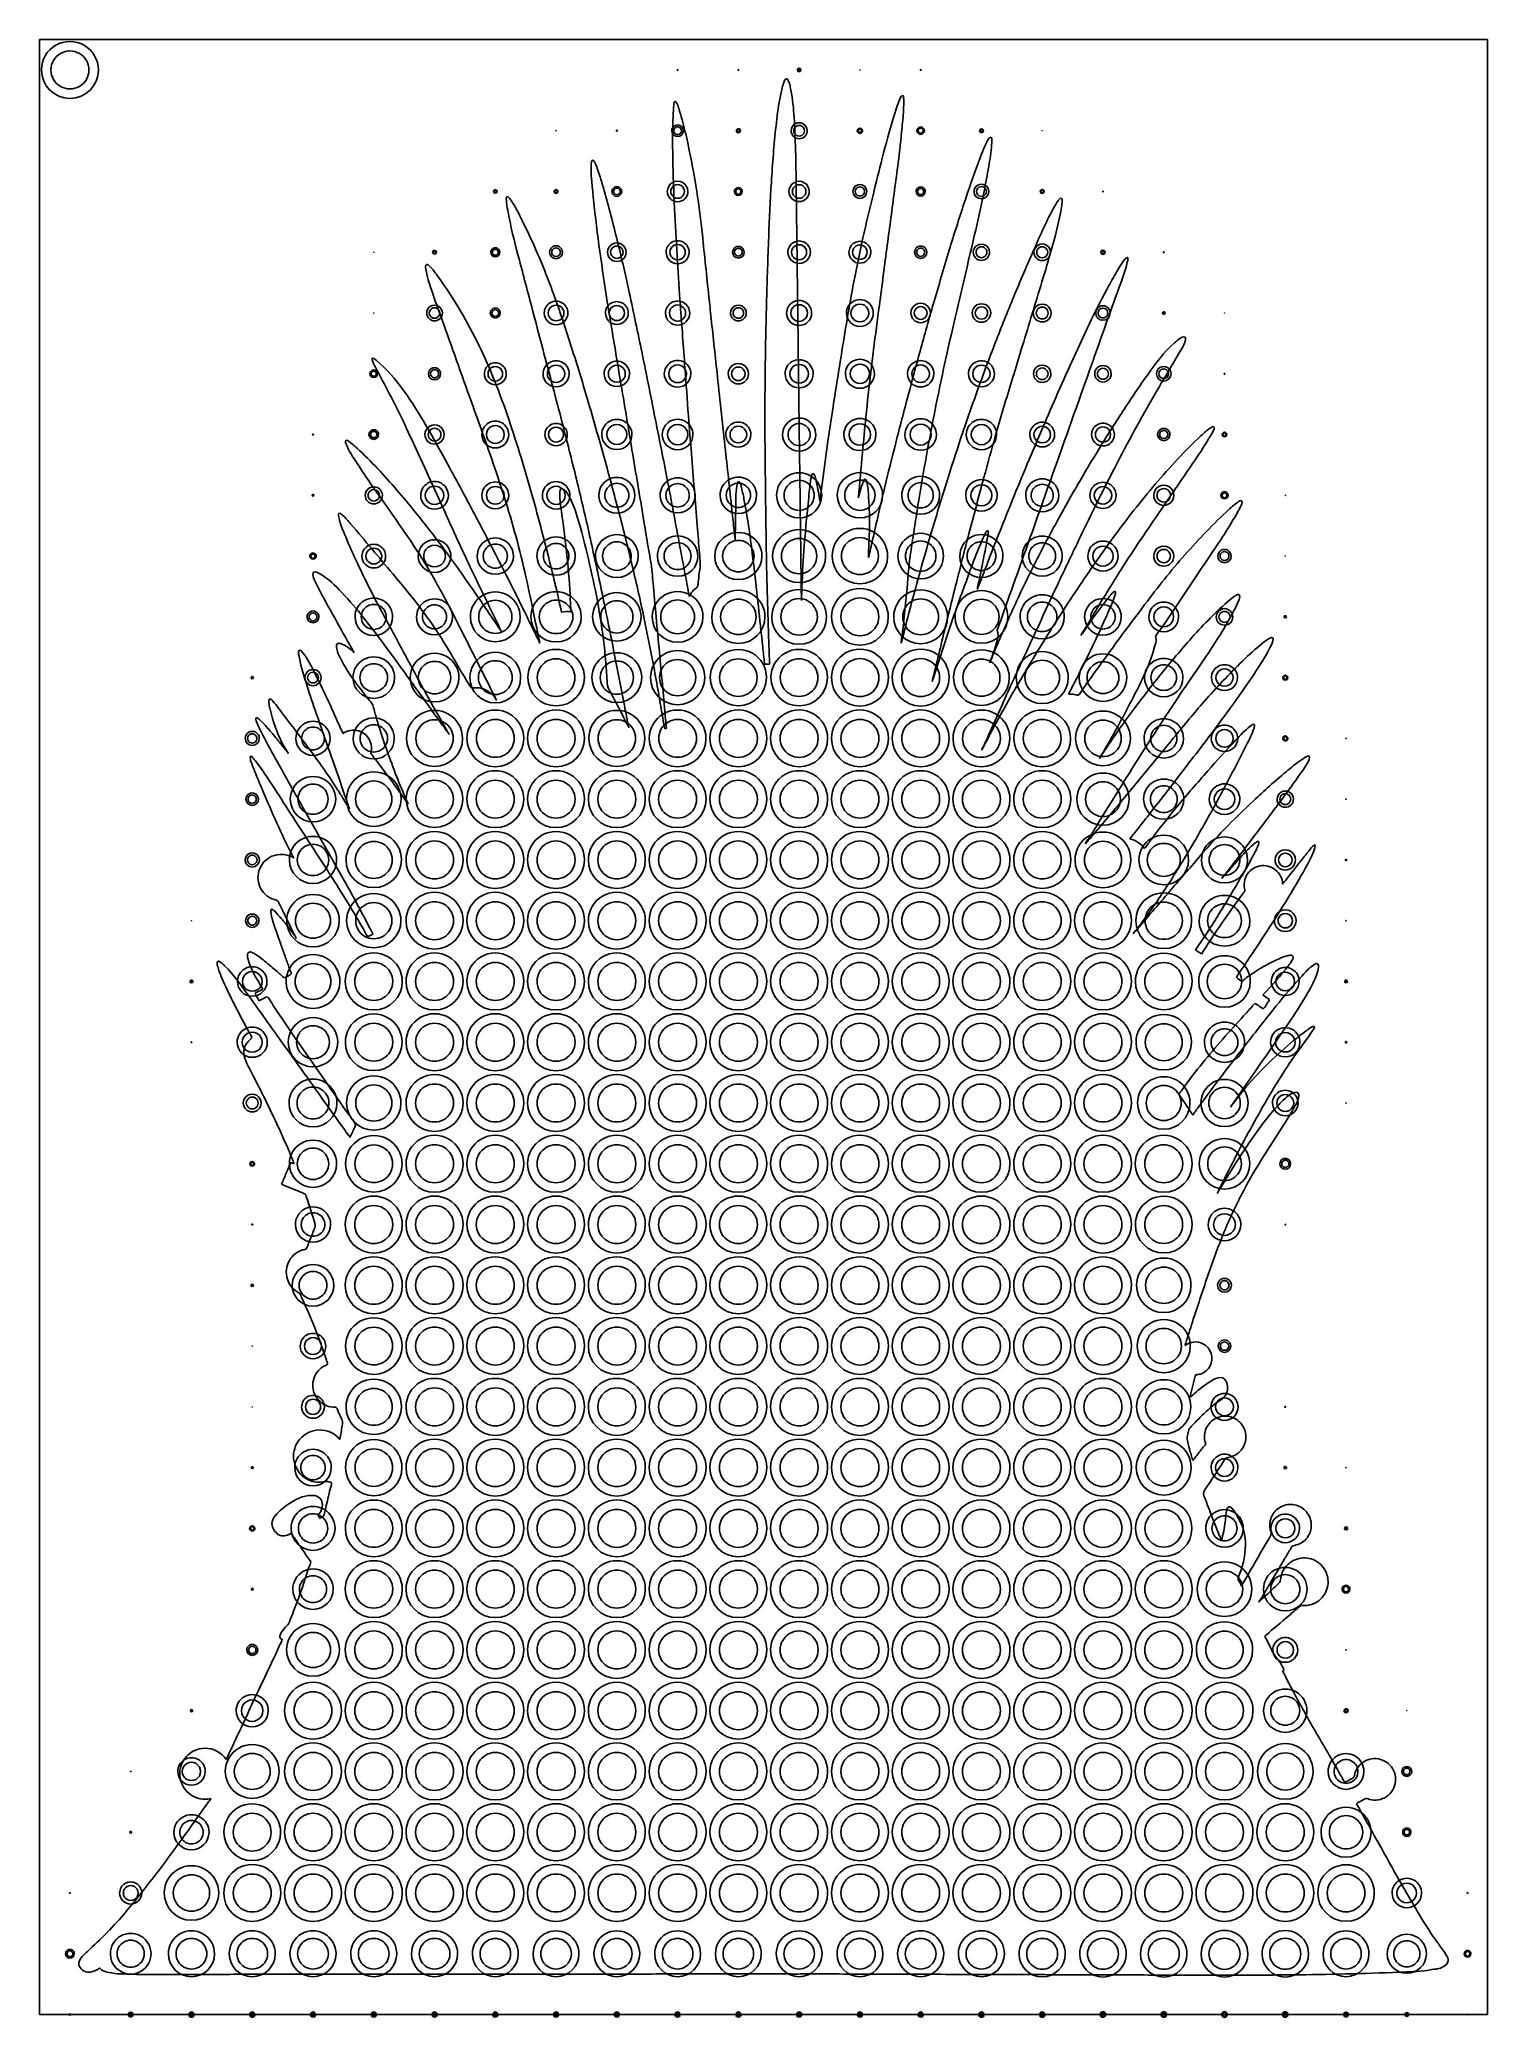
# Model space of a CAD drawing. Extents: x 9 to 391, y 39 to 560.
import ezdxf

# ---------------------------------------------------------------- set-up
doc = ezdxf.new("R2010")
doc.units = 0
doc.layers.add('Capa_1', color=7, linetype='CONTINUOUS')
doc.layers.add('Capa_2', color=7, linetype='CONTINUOUS')

msp = doc.modelspace()

# ---------------------------------------------------------------- linework, layer by layer
at = {"layer": 'Capa_1', "color": 7}
msp.add_lwpolyline([(9.38403, 559.9909), (390.61597, 559.9909), (390.61597, 40.0091), (9.38403, 40.0091)], close=True, dxfattribs=at)
msp.add_lwpolyline([(261.51045, 404.39084), (261.50993, 404.39135)], dxfattribs=at)
for points in [[(205.0188, 547.68041), (204.70786, 546.57712), (204.48588, 545.44907), (204.28226, 544.32103)], [(205.66086, 549.3624), (205.33158, 548.88001), (205.17473, 548.23344), (205.0188, 547.68041)], [(207.03212, 547.58504), (206.94602, 547.97664), (206.46894, 550.5464), (205.66086, 549.3624)], [(208.35568, 533.00384), (208.15941, 537.84344), (208.07777, 542.83714), (207.03212, 547.58504)], [(176.38642, 542.71148), (176.26904, 541.75585), (176.25067, 540.78555), (176.20756, 539.82441)], [(176.57354, 543.57723), (176.40751, 543.40024), (176.41301, 542.92792), (176.38642, 542.71148)], [(177.02756, 543.43143), (176.85604, 543.67721), (176.779, 543.79644), (176.57354, 543.57723)], [(177.67146, 541.88333), (177.49902, 542.38683), (177.33851, 542.9857), (177.02756, 543.43143)], [(178.55476, 538.92288), (178.28601, 539.91704), (178.00533, 540.90845), (177.67146, 541.88333)], [(204.28226, 544.32103), (203.85942, 541.97596), (203.55123, 539.60797), (203.29257, 537.23998)], [(235.89167, 544.25867), (235.23861, 542.79586), (234.77264, 541.23769), (234.30761, 539.70795)], [(236.75937, 545.16202), (236.37872, 545.58114), (236.01549, 544.53563), (235.89167, 544.25867)], [(236.4889, 536.77408), (236.66041, 538.58081), (236.82735, 540.39211), (236.90164, 542.20616)], [(236.91164, 544.27333), (236.89794, 544.49069), (236.92064, 544.98501), (236.75937, 545.16202)], [(236.90164, 542.20616), (236.92924, 542.89309), (236.95574, 543.58642), (236.91164, 544.27333)], [(176.20756, 539.82441), (176.01769, 535.59468), (176.05988, 531.34385), (176.16076, 527.11228)], [(180.03425, 532.84334), (179.58481, 534.87932), (179.09867, 536.90981), (178.55476, 538.92288)], [(203.29257, 537.23998), (202.75415, 532.3105), (202.37624, 527.36266), (202.07264, 522.41299)], [(234.30761, 539.70795), (233.20693, 536.08166), (232.22, 532.42421), (231.25873, 528.75942)], [(235.45976, 527.52406), (235.84959, 530.60007), (236.19538, 533.68708), (236.4889, 536.77408)], [(182.43648, 519.97438), (181.78524, 524.29033), (180.97533, 528.5815), (180.03425, 532.84334)], [(208.57674, 523.69237), (208.53814, 526.79589), (208.48144, 529.90307), (208.35568, 533.00384)], [(259.90583, 534.27862), (259.02253, 534.6684), (257.00188, 528.73374), (256.77257, 528.13303)], [(259.31147, 526.56752), (259.63525, 528.45493), (259.94068, 530.36346), (260.07093, 532.27472)], [(260.07093, 532.27472), (260.09113, 532.56821), (260.33876, 534.08694), (259.90583, 534.27862)], [(155.0424, 528.28711), (154.04171, 528.23671), (155.0121, 520.29353), (155.0855, 519.5039)], [(156.22656, 526.02459), (156.14306, 526.25478), (155.57257, 528.3137), (155.0424, 528.28711)], [(158.04817, 520.20458), (157.49508, 522.15804), (156.92274, 524.11607), (156.22656, 526.02459)], [(176.16076, 527.11228), (176.26624, 522.69638), (176.43776, 518.28047), (176.65515, 513.86823)], [(231.25873, 528.75942), (230.41029, 525.52292), (229.6178, 522.27359), (228.83357, 519.0215)], [(234.50308, 520.28161), (234.82228, 522.69546), (235.1534, 525.10839), (235.45976, 527.52406)], [(256.77257, 528.13303), (255.33251, 524.36919), (254.01261, 520.55675), (252.76425, 516.72504)], [(256.70194, 513.48028), (257.64394, 517.83016), (258.5575, 522.18004), (259.31147, 526.56752)], [(202.07264, 522.41299), (201.77822, 517.61556), (201.54799, 512.81355), (201.36729, 508.01063)], [(208.69962, 513.89849), (208.65842, 517.16342), (208.61792, 520.42744), (208.57674, 523.69237)], [(132.38584, 518.56385), (132.23632, 518.41162), (132.28864, 517.96223), (132.29144, 517.77881)], [(132.29144, 517.77881), (132.30884, 516.86445), (132.48313, 515.94458), (132.6464, 515.04765)], [(133.29022, 517.9925), (133.12145, 518.21811), (132.70686, 518.89036), (132.38584, 518.56385)], [(136.44458, 512.34491), (135.49158, 514.24793), (134.56976, 516.28024), (133.29022, 517.9925)], [(155.0855, 519.5039), (155.50925, 514.94676), (156.08803, 510.40613), (156.68331, 505.86916)], [(161.47405, 507.17605), (160.40455, 511.53693), (159.26993, 515.88497), (158.04817, 520.20458)], [(183.9013, 508.615), (183.50413, 512.41185), (183.00608, 516.19955), (182.43648, 519.97438)], [(228.83357, 519.0215), (227.93376, 515.28885), (227.02937, 511.55894), (226.19286, 507.81161)], [(232.59799, 505.85999), (233.23273, 510.66751), (233.86837, 515.4741), (234.50308, 520.28161)], [(252.76425, 516.72504), (251.44253, 512.66957), (250.12355, 508.61225), (248.89353, 504.52741)], [(277.0489, 516.72779), (274.90716, 513.18682), (273.2644, 509.31383), (271.57944, 505.54174)], [(275.56566, 503.88452), (276.6966, 507.95101), (277.93579, 512.09178), (278.51089, 516.28117)], [(278.47519, 518.27313), (278.00374, 518.55102), (277.20207, 516.98092), (277.0489, 516.72779)], [(278.51089, 516.28117), (278.55309, 516.58564), (278.89429, 518.02734), (278.47519, 518.27313)], [(132.6464, 515.04765), (133.40037, 510.9188), (134.42583, 506.81195), (135.49165, 502.75372)], [(139.5063, 505.91868), (138.52853, 508.08032), (137.50674, 510.22362), (136.44458, 512.34491)], [(176.65515, 513.86823), (176.85786, 509.7568), (177.10918, 505.64997), (177.36875, 501.54221)], [(208.91701, 496.55678), (208.84461, 502.33735), (208.77209, 508.11793), (208.69962, 513.89849)], [(254.44738, 503.77906), (255.20227, 507.01097), (256.00025, 510.23646), (256.70194, 513.48028)], [(145.0097, 492.21241), (143.32292, 496.84109), (141.53706, 501.42848), (139.5063, 505.91868)], [(156.68331, 505.86916), (157.27952, 501.32302), (157.97203, 496.78972), (158.66362, 492.25642)], [(164.4587, 494.36855), (163.52864, 498.65056), (162.51784, 502.91972), (161.47405, 507.17605)], [(185.6101, 492.26376), (185.04051, 497.71418), (184.4709, 503.16459), (183.9013, 508.615)], [(201.36729, 508.01063), (201.16001, 502.49051), (200.97105, 496.97315), (200.81604, 491.45212)], [(226.19286, 507.81161), (225.42422, 504.36968), (224.70418, 500.91674), (224.02543, 497.45554)], [(230.50671, 490.03059), (231.2038, 495.30674), (231.9009, 500.58382), (232.59799, 505.85999)], [(271.57944, 505.54174), (269.73214, 501.40648), (267.96188, 497.24094), (266.21546, 493.06257)], [(111.28131, 500.80667), (109.96325, 500.41048), (114.4742, 488.77412), (114.84384, 487.72587)], [(111.99033, 500.39488), (111.86008, 500.51224), (111.51337, 500.87637), (111.28131, 500.80667)], [(114.43659, 497.39407), (113.69455, 498.42492), (112.93692, 499.53738), (111.99033, 500.39488)], [(135.49165, 502.75372), (136.72075, 498.07919), (137.95902, 493.4074), (139.19361, 488.73471)], [(177.36875, 501.54221), (177.61089, 497.71968), (177.8292, 493.89623), (178.10805, 490.07645)], [(248.89353, 504.52741), (247.48834, 499.86114), (246.13267, 495.17927), (244.75224, 490.50566)], [(250.30241, 486.02096), (251.68377, 491.94002), (253.06603, 497.85999), (254.44738, 503.77906)], [(272.98366, 495.11415), (273.87153, 498.02966), (274.74841, 500.94792), (275.56566, 503.88452)], [(292.2528, 490.8835), (293.47731, 494.32911), (294.95223, 497.83065), (295.79515, 501.39732)], [(295.46312, 502.45107), (294.58624, 501.6752), (293.9772, 500.46002), (293.37366, 499.47686)], [(295.79515, 501.39732), (295.89045, 501.80175), (296.22167, 503.12332), (295.46312, 502.45107)], [(120.16104, 488.60995), (118.36968, 491.61167), (116.47836, 494.55561), (114.43659, 497.39407)], [(209.18759, 474.97157), (209.09769, 482.16634), (209.0069, 489.36109), (208.91701, 496.55678)], [(224.02543, 497.45554), (223.38153, 494.1677), (222.778, 490.86883), (222.22491, 487.56446)], [(267.88017, 478.35113), (269.58164, 483.93911), (271.28219, 489.52618), (272.98366, 495.11415)], [(290.95308, 495.26181), (287.76755, 489.38678), (284.88927, 483.34482), (282.1183, 477.26527)], [(293.37366, 499.47686), (292.52614, 498.09662), (291.7254, 496.68518), (290.95308, 495.26181)], [(149.4757, 478.89315), (148.06591, 483.35674), (146.61211, 487.81392), (145.0097, 492.21241)], [(158.66362, 492.25642), (158.99657, 490.07736), (159.36529, 487.90472), (159.72852, 485.73024)], [(167.78459, 478.55106), (166.67566, 483.82355), (165.60158, 489.1043), (164.4587, 494.36855)], [(178.10805, 490.07645), (178.51071, 484.55725), (178.91429, 479.03714), (179.31695, 473.51795)], [(186.2219, 486.57673), (186.01735, 488.47241), (185.80823, 490.36809), (185.6101, 492.26376)], [(200.81604, 491.45212), (200.67295, 486.36856), (200.5748, 481.28407), (200.49226, 476.19959)], [(228.95841, 478.3117), (229.47482, 482.21769), (229.9903, 486.12368), (230.50671, 490.03059)], [(244.75224, 490.50566), (243.52406, 486.34745), (242.40871, 482.15257), (241.24199, 477.97603)], [(266.21546, 493.06257), (264.53327, 489.03734), (262.92994, 484.98004), (261.33212, 480.92089)], [(284.29673, 468.5004), (286.94845, 475.96113), (289.60016, 483.42278), (292.2528, 490.8835)], [(114.84384, 487.72587), (117.39925, 480.47148), (120.00785, 473.23545), (122.58987, 465.99025)], [(129.23979, 470.01912), (126.6743, 476.42151), (123.69697, 482.68356), (120.16104, 488.60995)], [(139.19361, 488.73471), (140.97763, 481.97924), (142.76071, 475.22378), (144.54472, 468.4683)], [(159.72852, 485.73024), (160.57512, 480.66317), (161.42174, 475.59704), (162.26834, 470.52998)], [(187.883, 471.21415), (187.32899, 476.33532), (186.7759, 481.45557), (186.2219, 486.57673)], [(222.22491, 487.56446), (221.68925, 484.37015), (221.15358, 481.17585), (220.64728, 477.97695)], [(248.10289, 476.42244), (248.8119, 479.62776), (249.55578, 482.8239), (250.30241, 486.02096)], [(261.33212, 480.92089), (259.76824, 476.94703), (258.28508, 472.94199), (256.81659, 468.93145)], [(308.01411, 479.95192), (305.4156, 477.62519), (303.29312, 474.72437), (301.26145, 471.9079)], [(310.98503, 481.62656), (310.24117, 482.12823), (308.41862, 480.31417), (308.01411, 479.95192)], [(309.35053, 477.33081), (309.98251, 478.43777), (310.91075, 479.74923), (311.10704, 481.04146)], [(311.10704, 481.04146), (311.13824, 481.24504), (311.18044, 481.4945), (310.98503, 481.62656)], [(96.93121, 475.98496), (96.79822, 475.73734), (97.1752, 475.09353), (97.26049, 474.89818)], [(98.29972, 475.31913), (98.11627, 475.47596), (97.17154, 476.43251), (96.93121, 475.98496)], [(97.26049, 474.89818), (97.70811, 473.87651), (98.26579, 472.89888), (98.78494, 471.91297)], [(108.65894, 462.48779), (105.76965, 467.08069), (102.45296, 471.77174), (98.29972, 475.31913)], [(153.66103, 465.24556), (152.32646, 469.8128), (150.90933, 474.35618), (149.4757, 478.89315)], [(169.62732, 469.51657), (169.02561, 472.53113), (168.41749, 475.54292), (167.78459, 478.55106)], [(200.49226, 476.19959), (200.42076, 471.78918), (200.38591, 467.37602), (200.38591, 462.96562)], [(209.46918, 452.52701), (209.37558, 460.00884), (209.28206, 467.49066), (209.18759, 474.97157)], [(220.64728, 477.97695), (219.87404, 473.08964), (219.0999, 468.20234), (218.32668, 463.31596)], [(228.23288, 472.37154), (228.45945, 474.35526), (228.69701, 476.33256), (228.95841, 478.3117)], [(241.24199, 477.97603), (240.16058, 474.10581), (239.13602, 470.22092), (238.09863, 466.33877)], [(245.50253, 464.09275), (246.32896, 468.21152), (247.19574, 472.3211), (248.10289, 476.42244)], [(263.48847, 463.924), (264.95237, 468.73336), (266.41626, 473.54178), (267.88017, 478.35113)], [(282.1183, 477.26527), (279.35927, 471.2114), (276.6516, 465.13092), (274.043, 459.01011)], [(303.19683, 466.89129), (305.23492, 470.37816), (307.34913, 473.82283), (309.35053, 477.33081)], [(98.78494, 471.91297), (101.24955, 467.23661), (103.74992, 462.57858), (105.95219, 457.77014)], [(136.15482, 449.94165), (134.07728, 456.71088), (131.875, 463.44434), (129.23979, 470.01912)], [(162.26834, 470.52998), (163.36902, 463.94418), (164.4697, 457.35746), (165.57037, 450.77166)], [(173.34211, 450.90832), (172.10385, 457.11075), (170.86558, 463.31412), (169.62732, 469.51657)], [(179.31695, 473.51795), (179.62423, 469.31481), (179.91591, 465.10983), (180.23785, 460.90854)], [(189.98164, 451.80984), (189.28178, 458.27825), (188.58285, 464.74573), (187.883, 471.21415)], [(226.96069, 460.62514), (227.36334, 464.54397), (227.78619, 468.45822), (228.23288, 472.37154)], [(256.81659, 468.93145), (255.31784, 464.83929), (253.89704, 460.72053), (252.49093, 456.59534)], [(301.26145, 471.9079), (298.96195, 468.71909), (296.78902, 465.44317), (294.63721, 462.15347)], [(122.58987, 465.99025), (124.82424, 459.71993), (127.14117, 453.47346), (129.25264, 447.16005)], [(144.54472, 468.4683), (145.34273, 465.44642), (146.15172, 462.42818), (146.92128, 459.39988)], [(158.05091, 449.938), (156.62919, 455.05275), (155.14969, 460.15009), (153.66103, 465.24556)], [(238.09863, 466.33877), (236.98695, 462.17506), (235.90646, 458.00587), (234.83604, 453.83208)], [(243.20212, 452.07305), (243.92214, 456.08817), (244.69996, 460.09322), (245.50253, 464.09275)], [(260.69275, 454.29155), (261.60356, 457.50787), (262.51528, 460.72602), (263.48847, 463.924)], [(274.09436, 439.79656), (277.49546, 449.3648), (280.89563, 458.93215), (284.29673, 468.5004)], [(297.62097, 456.96811), (299.44718, 460.29264), (301.28256, 463.61627), (303.19683, 466.89129)], [(117.30294, 447.30953), (114.5063, 452.41235), (111.75919, 457.56013), (108.65894, 462.48779)], [(146.92128, 459.39988), (148.20265, 454.35209), (149.52531, 449.31345), (150.7443, 444.25006)], [(180.23785, 460.90854), (180.49193, 457.59317), (180.76894, 454.28054), (181.03493, 450.96609)], [(200.38591, 462.96562), (200.385, 458.47266), (200.37131, 453.98065), (200.42621, 449.48862)], [(218.32668, 463.31596), (217.84879, 460.29681), (217.41402, 457.27309), (216.97558, 454.24844)], [(226.06729, 451.12567), (226.35165, 454.2943), (226.63598, 457.46018), (226.96069, 460.62514)], [(274.043, 459.01011), (271.32615, 452.63524), (268.58363, 446.26771), (265.98235, 439.84424)], [(294.63721, 462.15347), (292.5239, 458.92339), (290.46929, 455.65479), (288.44955, 452.36695)], [(90.19231, 454.47954), (89.72086, 454.45294), (89.95657, 453.91827), (90.06942, 453.60645)], [(90.06942, 453.60645), (90.74725, 451.73094), (91.99195, 449.97743), (93.06877, 448.3156)], [(91.17559, 453.92652), (90.95086, 454.09068), (90.5005, 454.49697), (90.19231, 454.47954)], [(93.7099, 451.73094), (92.89998, 452.49582), (92.07723, 453.26894), (91.17559, 453.92652)], [(105.95219, 457.77014), (108.77269, 451.61263), (111.59317, 445.45422), (114.41365, 439.29671)], [(216.97558, 454.24844), (216.46285, 450.70838), (215.98222, 447.1674), (215.52086, 443.62)], [(234.83604, 453.83208), (233.81424, 449.84813), (232.81721, 445.85593), (231.86054, 441.85548)], [(252.49093, 456.59534), (251.17286, 452.72787), (249.93276, 448.83654), (248.70459, 444.93973)], [(257.67413, 443.35312), (258.6464, 447.00782), (259.66178, 450.65243), (260.69275, 454.29155)], [(292.56151, 447.42828), (294.20611, 450.62901), (295.88833, 453.81414), (297.62097, 456.96811)], [(315.17955, 455.64379), (313.04056, 453.69033), (311.01715, 451.60483), (309.03409, 449.49362)], [(313.71014, 449.42576), (315.04471, 451.38013), (316.35178, 453.36659), (317.53775, 455.41452)], [(317.77714, 457.77425), (316.83423, 457.18271), (315.99863, 456.39216), (315.17955, 455.64379)], [(317.53775, 455.41452), (317.6735, 455.64929), (319.08236, 457.71005), (318.56597, 458.06222)], [(318.56597, 458.06222), (318.36693, 458.19796), (317.92666, 457.86779), (317.77714, 457.77425)], [(93.06877, 448.3156), (94.19972, 446.56943), (95.36552, 444.848), (96.55884, 443.144)], [(104.06086, 440.66963), (100.76433, 444.48482), (97.37882, 448.26516), (93.7099, 451.73094)], [(141.65546, 430.48966), (139.95674, 437.00759), (138.13053, 443.5026), (136.15482, 449.94165)], [(161.94088, 435.43933), (160.67052, 440.27987), (159.39099, 445.11673), (158.05091, 449.938)], [(165.57037, 450.77166), (166.58574, 444.69761), (167.60021, 438.62265), (168.61558, 432.54859)], [(174.84362, 443.22473), (174.36115, 445.78989), (173.85392, 448.34864), (173.34211, 450.90832)], [(181.03493, 450.96609), (181.54033, 444.65817), (182.04572, 438.35026), (182.55112, 432.04235)], [(191.78033, 435.17337), (191.18045, 440.71917), (190.58059, 446.26404), (189.98164, 451.80984)], [(200.42621, 449.48862), (200.50881, 442.67721), (200.59131, 435.86488), (200.67386, 429.05347)], [(209.72142, 432.42111), (209.63692, 439.12339), (209.55356, 445.82475), (209.46918, 452.52701)], [(225.01065, 439.37101), (225.36287, 443.28893), (225.71507, 447.20775), (226.06729, 451.12567)], [(240.96957, 439.20776), (241.66851, 443.50445), (242.43348, 447.78921), (243.20212, 452.07305)], [(288.44955, 452.36695), (286.54355, 449.26526), (284.66323, 446.14156), (282.84435, 442.98852)], [(309.03409, 449.49362), (304.99277, 445.19052), (301.18808, 440.67831), (297.52925, 436.04781)], [(301.79713, 431.97673), (305.76783, 437.79307), (309.73944, 443.60942), (313.71014, 449.42576)], [(96.55884, 443.144), (99.83245, 438.46579), (103.13539, 433.80686), (106.34388, 429.08463)], [(124.9013, 433.17497), (122.41834, 437.91277), (119.87395, 442.61941), (117.30294, 447.30953)], [(129.25264, 447.16005), (131.53747, 440.32571), (133.71956, 433.46569), (135.53293, 426.48919)], [(150.7443, 444.25006), (151.8569, 439.62872), (152.98969, 435.00921), (154.00415, 430.36495)], [(178.21352, 425.29422), (177.08991, 431.27106), (175.96723, 437.24788), (174.84362, 443.22473)], [(193.14058, 443.16695), (192.615, 441.27494), (192.75075, 439.05185), (192.69847, 437.10757)], [(193.61387, 443.52187), (193.30568, 443.78049), (193.23504, 443.50537), (193.14058, 443.16695)], [(194.07707, 442.3709), (193.98437, 442.67905), (193.87987, 443.2981), (193.61387, 443.52187)], [(212.62699, 445.07821), (212.28303, 443.75848), (212.20782, 442.33421), (212.06564, 440.98238)], [(213.1865, 445.63491), (212.8086, 445.93663), (212.71964, 445.43313), (212.62699, 445.07821)], [(213.96615, 443.31919), (213.83682, 443.86945), (213.70198, 445.22312), (213.1865, 445.63491)], [(214.84945, 438.46673), (214.6073, 440.09278), (214.34313, 441.7179), (213.96615, 443.31919)], [(215.52086, 443.62), (215.29705, 441.90224), (215.07324, 440.18448), (214.84945, 438.46673)], [(226.11683, 443.24673), (225.63711, 441.99303), (225.33259, 440.67056), (225.01065, 439.37101)], [(226.61857, 444.2253), (226.36358, 444.06663), (226.21406, 443.49895), (226.11683, 443.24673)], [(227.67796, 439.37101), (227.65136, 439.77729), (227.50919, 444.7774), (226.61857, 444.2253)], [(248.70459, 444.93973), (247.2994, 440.48164), (245.93363, 436.0162), (244.58898, 431.53885)], [(253.55576, 427.87406), (254.92427, 433.03467), (256.30104, 438.19344), (257.67413, 443.35312)], [(282.84435, 442.98852), (280.90532, 439.62731), (278.97455, 436.26149), (277.12357, 432.85074)], [(287.40667, 437.21988), (289.08337, 440.64255), (290.8197, 444.0377), (292.56151, 447.42828)], [(113.55513, 428.89296), (110.49341, 432.90075), (107.35923, 436.8526), (104.06086, 440.66963)], [(114.41365, 439.29671), (116.87276, 433.92883), (119.28599, 428.5362), (121.79187, 423.19034)], [(146.592, 441.60878), (146.28289, 441.31805), (146.33609, 440.60454), (146.33517, 440.2432)], [(146.33517, 440.2432), (146.33117, 438.73637), (146.59567, 437.2268), (146.80387, 435.73832)], [(147.38725, 441.53448), (147.12859, 441.7069), (146.84332, 441.84538), (146.592, 441.60878)], [(149.10429, 439.20593), (148.69337, 440.01573), (148.16963, 441.01172), (147.38725, 441.53448)], [(150.98187, 434.28377), (150.46088, 435.95658), (149.89953, 437.64041), (149.10429, 439.20593)], [(194.86406, 439.00324), (194.64025, 440.13221), (194.40911, 441.26852), (194.07707, 442.3709)], [(197.02872, 424.85034), (196.42885, 429.5808), (195.78954, 434.32413), (194.86406, 439.00324)], [(212.06564, 440.98238), (211.83451, 438.78039), (211.62171, 436.57657), (211.39974, 434.37457)], [(227.9137, 431.29582), (227.9339, 433.9903), (227.8513, 436.68203), (227.67796, 439.37101)], [(231.86054, 441.85548), (230.78371, 437.35518), (229.77659, 432.83749), (228.73553, 428.32895)], [(238.70492, 424.68342), (239.45981, 429.52487), (240.1835, 434.37182), (240.96957, 439.20776)], [(265.98235, 439.84424), (263.33981, 433.31896), (260.72111, 426.78636), (258.21616, 420.20607)], [(265.28525, 415.01337), (268.22131, 423.27474), (271.1583, 431.53609), (274.09436, 439.79656)], [(324.53623, 437.93524), (323.56948, 437.22173), (322.67609, 436.4), (321.79921, 435.5801)], [(325.75064, 438.61299), (325.38466, 438.66069), (324.79397, 438.12601), (324.53623, 437.93524)], [(325.01502, 435.92768), (325.15903, 436.19455), (326.56148, 438.5066), (325.75064, 438.61299)], [(88.41015, 435.27971), (87.93136, 435.26851), (88.12214, 434.58179), (88.1836, 434.26814)], [(88.1836, 434.26814), (88.58076, 432.22847), (89.49891, 430.23008), (90.30149, 428.32614)], [(89.15953, 434.77805), (89.00452, 434.91469), (88.65964, 435.28522), (88.41015, 435.27971)], [(91.36547, 432.4119), (90.66746, 433.22537), (89.9667, 434.0682), (89.15953, 434.77805)], [(102.37502, 419.33202), (98.707, 423.6929), (95.07568, 428.08678), (91.36547, 432.4119)], [(133.85255, 415.86351), (130.89816, 421.6505), (127.91806, 427.42006), (124.9013, 433.17497)], [(146.80387, 435.73832), (147.37348, 431.67918), (147.90456, 427.6237), (148.31089, 423.54438)], [(153.88032, 423.283), (153.00712, 426.96887), (152.10824, 430.66576), (150.98187, 434.28377)], [(165.43737, 421.43592), (164.31743, 426.11503), (163.16263, 430.78498), (161.94088, 435.43933)], [(168.61558, 432.54859), (169.20537, 429.0177), (169.79607, 425.4859), (170.38584, 421.95501)], [(192.33708, 430.02103), (192.1518, 431.73878), (191.96561, 433.45561), (191.78033, 435.17337)], [(192.69847, 437.10757), (192.62607, 434.42776), (192.60577, 431.7452), (192.55997, 429.06448)], [(209.90304, 417.8876), (209.84254, 422.73181), (209.78191, 427.57692), (209.72142, 432.42111)], [(211.39974, 434.37457), (211.05394, 430.94548), (210.79069, 427.51089), (210.54763, 424.07354)], [(277.12357, 432.85074), (275.14602, 429.20613), (273.22075, 425.53859), (271.34409, 421.84079)], [(282.5481, 427.21508), (284.14684, 430.56071), (285.77584, 433.88982), (287.40667, 437.21988)], [(297.52925, 436.04781), (293.81996, 431.35218), (290.33356, 426.48964), (286.90404, 421.58858)], [(321.79921, 435.5801), (317.73311, 431.77957), (313.93945, 427.67731), (310.24943, 423.51546)], [(317.39925, 423.85663), (320.03538, 427.80021), (322.76505, 431.74655), (325.01502, 435.92768)], [(90.30149, 428.32614), (91.30769, 425.93616), (92.37076, 423.57275), (93.4797, 421.22862)], [(106.34388, 429.08463), (109.10566, 425.01998), (111.70693, 420.84346), (114.10549, 416.55411)], [(122.00376, 417.27771), (119.26948, 421.2048), (116.46, 425.08968), (113.55513, 428.89296)], [(146.82957, 409.21627), (145.28494, 416.35051), (143.49543, 423.42604), (141.65546, 430.48966)], [(154.00415, 430.36495), (155.13326, 425.19792), (156.28897, 420.03457), (157.37681, 414.85838)], [(182.55112, 432.04235), (182.74465, 429.623), (182.93911, 427.20365), (183.13264, 424.78522)], [(192.54347, 428.11435), (192.54347, 428.74165), (192.40496, 429.3983), (192.33708, 430.02103)], [(192.55997, 429.06448), (192.55497, 428.74807), (192.54877, 428.43166), (192.54347, 428.11435)], [(200.67386, 429.05347), (200.72606, 424.74762), (200.83346, 420.44544), (200.9417, 416.14051)], [(227.64494, 423.60949), (227.64494, 426.16823), (227.89443, 428.73339), (227.9137, 431.29582)], [(228.73553, 428.32895), (228.3723, 426.75611), (228.00908, 425.18233), (227.64494, 423.60949)], [(244.58898, 431.53885), (243.42592, 427.66495), (242.3069, 423.7764), (241.21998, 419.8805)], [(250.39038, 415.36921), (251.44337, 419.53658), (252.45324, 423.71863), (253.55576, 427.87406)], [(258.22172, 429.54046), (256.28636, 425.58494), (254.8518, 421.35338), (253.31912, 417.23095)], [(257.77405, 422.5328), (258.14461, 424.39636), (258.51884, 426.25901), (258.84721, 428.13085)], [(259.1041, 430.75197), (258.81424, 430.96198), (258.28685, 429.67252), (258.22172, 429.54046)], [(258.84721, 428.13085), (258.97378, 428.85354), (259.15907, 429.62392), (259.1453, 430.36219)], [(259.1453, 430.36219), (259.14439, 430.42269), (259.1773, 430.69877), (259.1041, 430.75197)], [(277.3694, 416.37569), (279.06903, 420.00105), (280.82187, 423.60257), (282.5481, 427.21508)], [(293.14122, 418.82991), (295.91492, 423.28158), (298.83997, 427.64521), (301.79713, 431.97673)], [(121.79187, 423.19034), (124.44268, 417.5345), (127.21914, 411.93551), (129.93324, 406.30993)], [(135.53293, 426.48919), (137.37381, 419.4045), (138.80011, 412.229), (140.2842, 405.06357)], [(148.31089, 423.54438), (148.67596, 419.88051), (148.94928, 416.19921), (149.12814, 412.52157)], [(156.26238, 412.11895), (155.57628, 415.86078), (154.7572, 419.58152), (153.88032, 423.283)], [(170.38584, 421.95501), (170.71421, 419.9878), (170.81143, 417.97932), (170.99488, 415.99559)], [(179.79575, 416.8742), (179.26835, 419.68057), (178.74093, 422.48786), (178.21352, 425.29422)], [(183.34453, 421.9651), (183.31153, 420.90858), (183.1033, 419.84106), (182.99598, 418.7873)], [(183.13264, 424.78522), (183.20694, 423.86077), (183.37297, 422.8923), (183.34453, 421.9651)], [(198.52931, 412.00981), (198.07345, 416.29457), (197.57082, 420.57566), (197.02872, 424.85034)], [(210.54763, 424.07354), (210.2908, 420.43902), (210.14312, 416.79899), (210.00464, 413.15897)], [(237.67487, 414.06966), (238.01517, 417.61155), (238.15642, 421.16722), (238.70492, 424.68342)], [(256.84764, 417.86835), (257.15675, 419.42285), (257.46493, 420.97737), (257.77405, 422.5328)], [(271.34409, 421.84079), (269.71692, 418.63363), (268.14754, 415.38887), (266.64969, 412.11937)], [(310.24943, 423.51546), (306.54839, 419.34075), (303.16105, 414.93033), (299.81683, 410.46949)], [(306.08518, 406.93402), (309.85685, 412.57518), (313.62759, 418.21635), (317.39925, 423.85663)], [(81.53459, 419.71445), (80.9448, 419.16968), (81.96935, 417.34646), (82.16839, 416.90808)], [(83.18101, 419.33752), (82.83521, 419.53104), (81.94641, 420.09505), (81.53459, 419.71445)], [(82.16839, 416.90808), (83.44518, 414.10079), (85.06134, 411.42925), (86.55001, 408.73292)], [(88.95774, 414.43737), (87.2416, 416.23309), (85.36678, 418.115), (83.18101, 419.33752)], [(93.4797, 421.22862), (95.42882, 417.10985), (97.49901, 413.04244), (99.65908, 409.03007)], [(110.92545, 408.62471), (108.22603, 412.31427), (105.31658, 415.83597), (102.37502, 419.33202)], [(126.04049, 411.43568), (124.70959, 413.39281), (123.35667, 415.33525), (122.00376, 417.27771)], [(168.68071, 407.03172), (167.66349, 411.84656), (166.58299, 416.6495), (165.43737, 421.43592)], [(180.28097, 414.2916), (180.11953, 415.15277), (179.95719, 416.01395), (179.79575, 416.8742)], [(182.99598, 418.7873), (182.92168, 418.05544), (182.84647, 417.32449), (182.77217, 416.59264)], [(209.97264, 412.30879), (209.97264, 414.1678), (209.92574, 416.02861), (209.90304, 417.8876)], [(241.21998, 419.8805), (240.10371, 415.87728), (239.02413, 411.86125), (237.99499, 407.83419)], [(253.31912, 417.23095), (251.77541, 413.07735), (250.3271, 408.8852), (248.89163, 404.69217)], [(258.21616, 420.20607), (257.58602, 418.54976), (256.95587, 416.89345), (256.32482, 415.23714)], [(256.32482, 415.23714), (256.32482, 416.07722), (256.68438, 417.04936), (256.84764, 417.86835)], [(286.90404, 421.58858), (283.54513, 416.7884), (280.32747, 411.88275), (277.1722, 406.94591)], [(288.03222, 410.52726), (289.71443, 413.30887), (291.42139, 416.07121), (293.14122, 418.82991)], [(94.71521, 407.72868), (92.88534, 410.03705), (90.994, 412.30692), (88.95774, 414.43737)], [(114.10549, 416.55411), (116.19678, 412.81319), (118.15416, 409.00717), (120.08034, 405.17912)], [(129.14165, 406.8767), (128.10793, 408.39637), (127.07421, 409.91603), (126.04049, 411.43568)], [(137.04636, 409.37584), (135.98513, 411.54024), (134.94866, 413.71747), (133.85255, 415.86351)], [(149.12814, 412.52157), (149.18034, 411.45497), (149.22444, 410.38837), (149.27306, 409.32085)], [(158.01979, 400.60091), (157.58043, 404.46288), (156.96315, 408.29643), (156.26238, 412.11895)], [(157.37681, 414.85838), (158.49859, 409.52168), (159.54607, 404.16757), (160.63023, 398.82262)], [(170.99488, 415.99559), (171.56449, 409.83259), (172.13408, 403.66957), (172.70369, 397.50656)], [(180.46441, 413.31762), (180.46441, 413.63036), (180.33876, 413.98619), (180.28097, 414.2916)], [(181.30551, 414.71072), (180.9643, 414.28609), (180.68088, 413.81654), (180.46441, 413.31762)], [(182.5502, 415.87728), (182.17139, 415.45725), (181.67057, 415.1647), (181.30551, 414.71072)], [(182.77217, 416.59264), (182.73547, 416.23222), (182.75757, 416.10656), (182.5502, 415.87728)], [(199.60706, 401.87019), (199.24751, 405.24977), (198.88887, 408.62933), (198.52931, 412.00981)], [(200.9417, 416.14051), (201.07102, 410.99732), (201.24255, 405.85873), (201.42324, 400.71738)], [(210.00464, 413.15897), (209.99344, 412.87557), (209.98344, 412.59218), (209.97264, 412.30879)], [(236.97594, 407.15737), (237.22452, 409.46024), (237.45291, 411.76403), (237.67487, 414.06966)], [(247.85883, 405.18557), (248.68251, 408.58531), (249.53369, 411.97679), (250.39038, 415.36921)], [(261.50993, 404.39135), (262.76838, 407.93233), (264.02682, 411.47239), (265.28525, 415.01337)], [(266.64969, 412.11937), (264.92164, 408.34728), (263.24127, 404.55776), (261.60217, 400.74623)], [(272.45304, 405.75642), (274.09214, 409.29649), (275.7138, 412.84389), (277.3694, 416.37569)], [(290.48123, 412.6357), (288.28354, 409.91097), (286.29866, 407.00736), (284.31561, 404.12487)], [(289.53465, 406.4892), (290.29596, 408.17577), (291.07194, 409.85593), (291.76353, 411.57277)], [(291.83966, 414.1893), (291.3471, 413.71055), (290.91141, 413.16946), (290.48123, 412.6357)], [(291.76353, 411.57277), (292.03227, 412.24043), (292.30378, 412.91359), (292.50465, 413.60601)], [(292.39459, 414.63869), (292.19739, 414.60749), (291.9699, 414.31585), (291.83966, 414.1893)], [(292.67158, 414.41582), (292.62118, 414.65335), (292.64048, 414.67811), (292.39459, 414.63869)], [(292.50465, 413.60601), (292.56885, 413.8252), (292.72204, 414.1792), (292.67158, 414.41582)], [(322.09631, 411.87817), (320.37284, 410.3842), (318.73374, 408.78934), (317.13502, 407.16237)], [(324.20044, 413.51798), (323.44923, 413.04658), (322.76498, 412.45779), (322.09631, 411.87817)], [(323.70239, 409.3176), (323.89318, 409.68076), (326.32017, 413.96645), (325.01771, 413.90775)], [(325.01771, 413.90775), (324.73978, 413.89495), (324.42425, 413.65922), (324.20044, 413.51798)], [(86.55001, 408.73292), (88.04693, 406.02102), (89.50992, 403.28434), (91.05637, 400.59903)], [(105.18999, 393.75369), (101.78891, 398.47407), (98.33002, 403.16878), (94.71521, 407.72868)], [(99.65908, 409.03007), (102.68688, 403.40632), (105.71374, 397.78258), (108.74152, 392.15882)], [(119.10166, 395.8658), (116.5756, 400.24503), (113.91288, 404.5417), (110.92545, 408.62471)], [(130.41019, 405.01131), (129.98734, 405.6331), (129.5645, 406.25491), (129.14165, 406.8767)], [(129.93324, 406.30993), (130.26435, 405.62393), (130.59547, 404.93701), (130.92659, 404.25101)], [(139.79072, 403.77778), (138.87623, 405.64411), (137.96085, 407.50952), (137.04636, 409.37584)], [(149.27306, 409.32085), (148.45949, 409.43095), (147.63031, 409.39515), (146.82957, 409.21627)], [(171.42598, 393.08607), (170.56654, 397.74501), (169.66031, 402.39662), (168.68071, 407.03172)], [(237.99499, 407.83419), (237.41989, 405.58176), (236.84478, 403.32932), (236.26876, 401.07689)], [(236.68884, 404.60412), (236.79068, 405.45429), (236.88331, 406.30536), (236.97594, 407.15737)], [(277.1722, 406.94591), (274.11873, 402.1696), (271.13498, 397.34281), (268.26771, 392.45368)], [(284.51555, 404.63205), (285.06406, 405.55833), (285.61349, 406.48461), (286.16199, 407.41091)], [(285.01362, 396.91728), (286.56189, 400.08682), (288.08359, 403.2738), (289.53465, 406.4892)], [(286.16199, 407.41091), (286.78021, 408.45366), (287.40484, 409.49092), (288.03222, 410.52726)], [(299.81683, 410.46949), (296.64595, 406.2416), (293.4705, 402.0137), (290.36658, 397.73626)], [(304.50296, 404.65589), (305.0322, 405.41344), (305.57062, 406.16546), (306.08518, 406.93402)], [(317.13502, 407.16237), (313.76143, 403.7287), (310.60065, 400.09234), (307.52149, 396.39544)], [(316.57091, 397.65005), (319.10614, 401.4304), (321.57991, 405.28597), (323.70239, 409.3176)], [(88.68166, 400.9347), (88.434, 401.0117), (88.10013, 401.09978), (87.86531, 400.93378)], [(120.08034, 405.17912), (123.0742, 399.22889), (126.06804, 393.27956), (129.06188, 387.32932)], [(130.92659, 404.25101), (130.92659, 404.43443), (130.50742, 404.86731), (130.41019, 405.01131)], [(140.72262, 401.87751), (140.41169, 402.51124), (140.10166, 403.14496), (139.79072, 403.77778)], [(140.2842, 405.06357), (140.55844, 403.7411), (140.83178, 402.4177), (141.10604, 401.09521)], [(141.10604, 401.09521), (141.10604, 401.30891), (140.81344, 401.69134), (140.72262, 401.87751)], [(200.08677, 397.358), (199.92718, 398.86206), (199.76667, 400.36613), (199.60706, 401.87019)], [(236.26876, 401.07689), (236.26876, 402.23429), (236.55218, 403.45497), (236.68884, 404.60412)], [(244.40821, 390.94094), (245.55841, 395.68885), (246.70863, 400.43767), (247.85883, 405.18557)], [(248.89163, 404.69217), (247.4149, 400.37806), (246.04454, 396.02818), (244.64852, 391.68747)], [(260.57304, 398.69281), (260.85278, 399.50446), (261.12521, 400.32069), (261.36093, 401.14701)], [(261.36093, 401.14701), (261.59208, 401.95865), (261.8746, 402.88952), (261.72875, 403.74703)], [(261.72875, 403.74703), (261.69115, 403.97172), (261.6214, 404.18999), (261.51045, 404.39084)], [(265.98472, 391.7851), (268.14113, 396.44221), (270.29662, 401.09933), (272.45304, 405.75642)], [(283.59191, 403.07295), (283.59191, 403.47281), (284.31835, 404.29822), (284.51555, 404.63205)], [(284.31561, 404.12487), (284.07437, 403.77454), (283.83314, 403.42329), (283.59191, 403.07295)], [(302.99313, 400.06758), (303.17382, 400.74441), (303.42973, 401.55788), (303.34992, 402.27048)], [(303.25552, 402.65567), (303.23722, 403.20961), (304.14342, 404.14139), (304.50296, 404.65589)], [(303.34992, 402.27048), (303.33622, 402.3916), (303.25912, 402.54378), (303.25552, 402.65567)], [(332.98019, 402.17786), (332.18312, 401.71105), (331.45576, 401.11675), (330.74489, 400.53072)], [(331.63462, 396.79531), (331.88043, 397.19701), (335.22374, 402.49059), (333.86808, 402.55479)], [(333.86808, 402.55479), (333.57914, 402.56849), (333.21501, 402.31542), (332.98019, 402.17786)], [(77.73449, 399.21969), (77.31532, 398.95557), (77.74909, 397.41757), (77.80049, 397.15161)], [(82.42154, 392.00383), (82.05373, 392.73385), (78.70034, 399.82957), (77.73449, 399.21969)], [(77.80049, 397.15161), (78.28112, 394.65521), (79.06444, 392.20743), (79.82941, 389.78626)], [(87.86531, 400.93378), (86.88296, 400.2432), (88.38814, 397.55054), (88.67799, 396.96726)], [(88.67799, 396.96726), (90.56841, 393.16765), (93.29349, 389.73948), (95.89661, 386.41035)], [(92.2561, 398.56028), (91.33521, 399.48107), (89.95386, 400.54033), (88.68166, 400.9347)], [(91.05637, 400.59903), (91.44986, 399.91578), (91.85253, 399.23804), (92.2561, 398.56028)], [(120.90035, 392.76412), (120.24361, 393.76103), (119.69878, 394.8313), (119.10166, 395.8658)], [(158.59123, 394.57546), (158.42888, 396.5867), (158.24819, 398.5961), (158.01979, 400.60091)], [(160.63023, 398.82262), (161.58599, 394.11233), (162.46194, 389.38552), (163.37277, 384.66696)], [(172.70369, 397.50656), (173.21275, 392.00113), (173.72181, 386.49569), (174.22997, 380.99025)], [(200.28674, 395.47974), (200.28674, 396.09788), (200.1519, 396.74444), (200.08677, 397.358)], [(201.42324, 400.71738), (201.47264, 399.30319), (201.52234, 397.88808), (201.57275, 396.47389)], [(201.57275, 396.47389), (201.57775, 396.32716), (201.69112, 395.76497), (201.60205, 395.64299)], [(261.60217, 400.74623), (260.91333, 399.14312), (260.25109, 397.52808), (259.57876, 395.91762)], [(259.57876, 395.91762), (259.57876, 396.35967), (259.964, 396.97139), (260.11441, 397.39235)], [(260.11441, 397.39235), (260.26943, 397.82522), (260.42261, 398.2581), (260.57304, 398.69281)], [(282.72971, 392.3317), (283.5011, 393.85503), (284.26332, 395.38387), (285.01362, 396.91728)], [(290.36658, 397.73626), (288.56514, 395.25364), (286.76003, 392.77285), (284.98701, 390.27004)], [(296.4982, 385.17638), (298.95364, 389.93438), (301.60351, 394.86845), (302.99313, 400.06758)], [(307.52149, 396.39544), (304.43593, 392.69031), (301.46042, 388.89621), (298.54821, 385.05441)], [(307.94343, 384.94252), (310.78592, 389.20069), (313.71924, 393.39832), (316.57091, 397.65005)], [(323.37219, 384.62887), (326.23579, 388.60455), (329.07829, 392.61327), (331.63462, 396.79531)], [(330.74489, 400.53072), (328.90127, 399.01014), (327.1622, 397.35934), (325.45522, 395.68835)], [(85.95106, 384.62473), (84.81826, 387.10461), (83.64606, 389.5689), (82.42154, 392.00383)], [(111.94725, 384.37527), (109.69452, 387.50171), (107.44272, 390.62725), (105.18999, 393.75369)], [(108.74152, 392.15882), (110.90801, 388.13453), (113.16349, 384.157), (115.43089, 380.18865)], [(122.96229, 389.48728), (122.17805, 390.475), (121.59653, 391.7076), (120.90035, 392.76412)], [(158.78292, 391.88557), (158.72522, 392.78251), (158.66368, 393.67945), (158.59123, 394.57546)], [(159.12415, 389.28555), (158.70955, 390.04951), (158.83796, 391.02899), (158.78292, 391.88557)], [(172.60646, 386.46543), (172.22489, 388.67475), (171.83323, 390.88134), (171.42598, 393.08607)], [(201.60205, 395.64299), (201.49745, 395.49993), (200.50503, 395.50359), (200.28674, 395.47974)], [(244.64852, 391.68747), (244.56872, 391.43894), (244.488, 391.18948), (244.40821, 390.94094)], [(268.26771, 392.45368), (265.3133, 387.41597), (262.41393, 382.33607), (259.70351, 377.16263)], [(262.71845, 384.57749), (263.79987, 386.984), (264.87671, 389.39143), (265.98472, 391.7851)], [(281.51988, 389.97838), (281.92345, 390.76252), (282.33163, 391.54481), (282.72971, 392.3317)], [(325.45522, 395.68835), (321.96882, 392.27577), (318.66587, 388.68802), (315.45097, 385.02047)], [(70.21039, 386.34432), (69.28674, 386.67449), (69.95174, 384.28631), (70.00126, 384.04511)], [(70.80476, 385.81514), (70.64791, 385.98298), (70.43603, 386.26361), (70.21039, 386.34432)], [(72.29985, 383.96165), (71.82105, 384.59079), (71.34685, 385.23736), (70.80476, 385.81514)], [(79.82941, 389.78626), (81.36394, 384.92921), (83.0966, 380.13637), (84.76779, 375.32519)], [(95.89661, 386.41035), (96.25523, 385.95179), (96.77348, 385.47214), (97.03581, 384.95306)], [(123.64379, 389.30385), (123.24662, 389.26075), (123.21269, 389.1727), (122.96229, 389.48728)], [(124.2987, 389.33965), (124.08039, 389.33965), (123.86117, 389.32715), (123.64379, 389.30385)], [(126.03961, 389.08561), (125.47551, 389.25435), (124.88755, 389.33965), (124.2987, 389.33965)], [(129.72779, 386.00594), (128.97749, 387.48432), (127.62917, 388.61054), (126.03961, 389.08561)], [(129.06188, 387.32932), (129.28385, 386.8882), (129.50582, 386.44706), (129.72779, 386.00594)], [(161.92537, 384.00297), (161.01548, 385.77667), (160.07439, 387.53386), (159.12415, 389.28555)], [(173.51268, 381.22228), (173.21092, 382.9703), (172.90914, 384.7174), (172.60646, 386.46543)], [(280.30913, 387.62508), (280.30913, 387.82226), (280.5999, 388.19094), (280.68795, 388.36151)], [(281.53638, 387.60858), (281.12914, 387.65078), (280.71823, 387.65528), (280.30913, 387.62508)], [(280.68795, 388.36151), (280.96496, 388.90078), (281.24195, 389.44004), (281.51988, 389.97838)], [(282.84436, 387.34444), (282.52149, 387.28294), (281.8886, 387.57189), (281.53638, 387.60858)], [(284.00375, 388.86411), (283.7616, 388.51652), (283.23143, 387.41781), (282.84436, 387.34444)], [(284.98701, 390.27004), (284.65681, 389.80323), (284.33121, 389.33366), (284.00375, 388.86411)], [(66.51304, 381.47078), (65.87464, 381.34421), (67.20097, 378.86342), (67.32112, 378.61029)], [(67.30736, 380.93885), (67.16977, 381.05984), (66.74968, 381.51754), (66.51304, 381.47078)], [(69.7206, 378.38835), (68.95655, 379.26694), (68.18423, 380.16847), (67.30736, 380.93885)], [(70.00126, 384.04511), (70.79009, 380.24734), (72.18245, 376.47342), (74.21045, 373.1608)], [(76.56774, 378.30581), (75.14511, 380.19048), (73.72982, 382.08249), (72.29985, 383.96165)], [(87.56905, 381.01863), (87.02972, 382.22098), (86.49772, 383.42698), (85.95106, 384.62473)], [(88.722, 378.44888), (88.3377, 379.30547), (87.95337, 380.16206), (87.56905, 381.01863)], [(97.03581, 384.95306), (97.30364, 384.42113), (97.39353, 383.70486), (97.55771, 383.13441)], [(97.55771, 383.13441), (97.85306, 382.10541), (98.15116, 381.07825), (98.46577, 380.05474)], [(115.58591, 379.32472), (114.37332, 381.00855), (113.15982, 382.69145), (111.94725, 384.37527)], [(115.43089, 380.18865), (116.02711, 379.14498), (116.62239, 378.10221), (117.21858, 377.05854)], [(163.20765, 381.45706), (162.78572, 382.30815), (162.35921, 383.15739), (161.92537, 384.00297)], [(163.77725, 380.30333), (163.58923, 380.68944), (163.39844, 381.0728), (163.20765, 381.45706)], [(163.37277, 384.66696), (163.75066, 382.71076), (164.12764, 380.75547), (164.50554, 378.79926)], [(164.50554, 378.79926), (164.50554, 379.21747), (163.96254, 379.92181), (163.77725, 380.30333)], [(173.84563, 379.29726), (173.73465, 379.93924), (173.62367, 380.58031), (173.51268, 381.22228)], [(174.22997, 380.99025), (174.28597, 380.38496), (174.34182, 379.77966), (174.39782, 379.17528)], [(259.25407, 376.87099), (260.40886, 379.43982), (261.56366, 382.00866), (262.71845, 384.57749)], [(298.54821, 385.05441), (295.75157, 381.36486), (293.03932, 377.6001), (290.47107, 373.74821)], [(292.78066, 378.26043), (294.05837, 380.54404), (295.29847, 382.85058), (296.4982, 385.17638)], [(300.53127, 373.5382), (302.96378, 377.36348), (305.42654, 381.17226), (307.94343, 384.94252)], [(315.45097, 385.02047), (312.86804, 382.07379), (310.39795, 379.03355), (307.90673, 376.00982)], [(315.73715, 374.37278), (318.33292, 377.75234), (320.8819, 381.17042), (323.37219, 384.62887)], [(67.32112, 378.61029), (68.4649, 376.18911), (69.7527, 373.82662), (71.04875, 371.48339)], [(72.23839, 375.39031), (71.41563, 376.4028), (70.57729, 377.40337), (69.7206, 378.38835)], [(73.53169, 373.79453), (73.10426, 374.3292), (72.67041, 374.85838), (72.23839, 375.39031)], [(84.20369, 367.94608), (81.73358, 371.45588), (79.1525, 374.88038), (76.56774, 378.30581)], [(84.76779, 375.32519), (86.60684, 370.02977), (88.51101, 364.7527), (90.26935, 359.43068)], [(89.24942, 377.27405), (89.30352, 377.32815), (88.7587, 378.36726), (88.722, 378.44888)], [(93.38706, 377.96648), (91.98828, 378.3856), (90.43724, 378.12606), (89.24942, 377.27405)], [(96.77072, 373.70281), (96.64959, 375.67002), (95.27656, 377.40153), (93.38706, 377.96648)], [(98.46577, 380.05474), (99.14268, 377.85184), (99.85355, 375.6581), (100.61393, 373.48271)], [(116.77373, 377.67575), (116.37748, 378.2251), (115.98216, 378.77445), (115.58591, 379.32472)], [(117.21858, 377.05854), (117.21858, 377.20252), (116.85076, 377.56845), (116.77373, 377.67575)], [(173.98231, 378.50579), (173.87872, 378.71305), (173.88411, 379.07257), (173.84563, 379.29726)], [(174.39782, 379.17528), (174.44562, 378.65528), (174.53723, 378.68095), (173.98231, 378.50579)], [(259.70351, 377.16263), (258.9578, 375.73835), (258.21117, 374.31406), (257.46546, 372.8907)], [(257.98094, 374.03802), (258.40564, 374.98264), (258.8303, 375.92635), (259.25407, 376.87099)], [(290.81228, 374.77997), (291.47728, 375.93554), (292.12942, 377.0966), (292.78066, 378.26043)], [(307.90673, 376.00982), (303.50494, 370.66672), (299.10406, 365.32361), (294.70226, 359.97957)], [(324.31144, 375.50724), (321.80372, 372.87238), (319.38497, 370.14946), (316.9855, 367.41737)], [(328.16381, 379.2078), (326.75311, 378.13936), (325.52769, 376.78479), (324.31144, 375.50724)], [(327.11164, 374.12699), (327.85002, 375.60446), (328.69204, 377.12778), (329.15892, 378.7199)], [(329.18102, 379.67736), (328.91044, 379.8507), (328.34542, 379.34536), (328.16381, 379.2078)], [(329.15892, 378.7199), (329.21582, 378.91249), (329.44325, 379.51045), (329.18102, 379.67736)], [(66.20209, 370.08755), (66.04434, 370.29298), (64.8556, 372.01348), (64.85651, 370.98265)], [(64.85651, 370.98265), (64.85743, 369.95089), (65.51968, 368.71371), (65.87739, 367.77275)], [(76.03574, 355.32383), (72.83001, 360.24691), (69.79306, 365.42677), (66.20209, 370.08755)], [(71.04875, 371.48339), (73.57756, 366.91158), (76.18066, 362.38011), (78.74525, 357.82848)], [(74.37739, 372.72792), (74.09579, 373.08376), (73.81512, 373.44051), (73.53169, 373.79453)], [(74.21045, 373.1608), (74.45076, 372.76827), (74.703, 372.38216), (74.95616, 371.9979)], [(74.95616, 371.9979), (74.8433, 371.9979), (74.45168, 372.63438), (74.37739, 372.72792)], [(96.60287, 372.12538), (96.58267, 372.27211), (96.69817, 372.52065), (96.72212, 372.67198)], [(97.03948, 371.49532), (96.90923, 371.66682), (96.63131, 371.91995), (96.60287, 372.12538)], [(96.72212, 372.67198), (96.77532, 373.01223), (96.79172, 373.35889), (96.77072, 373.70281)], [(100.24519, 367.26375), (99.18855, 368.68344), (98.11263, 370.08847), (97.03948, 371.49532)], [(100.61393, 373.48271), (102.16405, 369.04571), (103.85908, 364.66189), (105.71648, 360.34411)], [(257.46546, 372.8907), (257.46546, 373.21169), (257.85254, 373.75279), (257.98094, 374.03802)], [(290.47107, 373.74821), (289.79049, 372.72839), (289.11908, 371.70306), (288.45041, 370.67497)], [(288.45041, 370.67497), (288.45041, 371.06107), (289.11541, 371.83054), (289.30435, 372.15978)], [(289.30435, 372.15978), (289.807, 373.03287), (290.30964, 373.90688), (290.81228, 374.77997)], [(293.27413, 361.97889), (295.66811, 365.84911), (298.0896, 369.69732), (300.53127, 373.5382)], [(305.82003, 361.46346), (309.14592, 365.75098), (312.43144, 370.06967), (315.73715, 374.37278)], [(322.05862, 364.38081), (323.77935, 367.60905), (325.4753, 370.85473), (327.11164, 374.12699)], [(341.68739, 370.37507), (340.25283, 369.40568), (338.90726, 368.29965), (337.57911, 367.19085)], [(340.9004, 366.0252), (341.23336, 366.50118), (344.52896, 370.78318), (343.65025, 371.29494)], [(343.65025, 371.29494), (343.1999, 371.55815), (341.99466, 370.58234), (341.68739, 370.37507)], [(65.87739, 367.77275), (66.45067, 366.26042), (67.07072, 364.76553), (67.69719, 363.27522)], [(87.87353, 362.48833), (86.68847, 364.33265), (85.4658, 366.15312), (84.20369, 367.94608)], [(103.62795, 362.658), (102.50984, 364.20059), (101.38349, 365.73583), (100.24519, 367.26375)], [(316.9855, 367.41737), (314.24757, 364.30102), (311.51422, 361.18375), (308.86891, 357.98852)], [(337.57911, 367.19085), (334.6412, 364.73757), (331.8088, 362.16231), (329.00757, 359.55495)], [(335.51534, 358.68369), (337.33695, 361.11129), (339.16041, 363.53889), (340.9004, 366.0252)], [(67.69719, 363.27522), (70.09482, 357.56435), (72.57503, 351.87366), (75.35974, 346.33887)], [(89.43284, 359.97819), (88.92468, 360.82194), (88.40553, 361.65926), (87.87353, 362.48833)], [(90.10424, 358.84464), (89.8832, 359.22432), (89.65939, 359.60218), (89.43284, 359.97819)], [(90.26935, 359.43068), (90.49958, 358.73459), (90.7298, 358.03849), (90.95911, 357.3424)], [(104.7534, 361.08423), (104.38191, 361.61249), (104.00676, 362.13524), (103.62795, 362.658)], [(105.87793, 359.48479), (105.50277, 360.01763), (105.12854, 360.55139), (104.7534, 361.08423)], [(105.71648, 360.34411), (105.95498, 359.78926), (106.19987, 359.23716), (106.4411, 358.68322)], [(106.4411, 358.68322), (106.4411, 358.87581), (105.98524, 359.33255), (105.87793, 359.48479)], [(294.70226, 359.97957), (292.07531, 356.78986), (289.40525, 353.6469), (286.715, 350.50946)], [(287.72763, 353.01134), (289.57678, 356.00022), (291.42592, 358.98909), (293.27413, 361.97889)], [(300.98989, 355.28853), (302.59963, 357.34654), (304.21854, 359.39813), (305.82003, 361.46346)], [(316.38369, 353.93762), (318.33373, 357.38598), (320.19572, 360.88476), (322.05862, 364.38081)], [(329.00757, 359.55495), (326.40447, 357.13194), (323.85456, 354.64747), (321.38812, 352.08506)], [(87.0306, 338.34713), (83.42955, 344.047), (79.71476, 349.67441), (76.03574, 355.32383)], [(78.74525, 357.82848), (82.48296, 351.19866), (86.21976, 344.56792), (89.95749, 337.9381)], [(90.95911, 357.3424), (90.95911, 357.69274), (90.28769, 358.52915), (90.10424, 358.84464)], [(297.87497, 351.30642), (298.91328, 352.63349), (299.95159, 353.96147), (300.98989, 355.28853)], [(308.86891, 357.98852), (306.51713, 355.14638), (304.22405, 352.25106), (302.03187, 349.28419)], [(326.38337, 346.51451), (329.42766, 350.5709), (332.47103, 354.62729), (335.51534, 358.68369)], [(286.715, 350.50946), (286.07569, 349.76384), (285.43547, 349.01731), (284.79616, 348.27169)], [(284.79616, 348.27169), (284.79616, 348.61286), (285.45932, 349.34381), (285.63084, 349.62077)], [(285.63084, 349.62077), (286.32977, 350.75066), (287.02869, 351.88147), (287.72763, 353.01134)], [(296.44592, 349.47863), (296.52382, 349.47863), (296.79263, 349.92251), (296.83849, 349.9812)], [(300.35516, 346.98773), (299.43702, 348.29187), (298.01623, 349.19707), (296.44592, 349.47863)], [(296.83849, 349.9812), (297.1843, 350.42325), (297.53009, 350.8653), (297.87497, 351.30642)], [(302.03187, 349.28419), (301.46868, 348.52207), (300.91193, 347.75536), (300.35516, 346.98773)], [(310.38316, 343.65311), (312.44693, 347.0446), (314.43, 350.48194), (316.38369, 353.93762)], [(321.38812, 352.08506), (318.88131, 349.48137), (316.47817, 346.78413), (314.1163, 344.04838)], [(330.31646, 348.09657), (330.79617, 349.58046), (329.5735, 348.60098), (328.98463, 348.07727)], [(71.86784, 345.34837), (70.06639, 345.01546), (68.4805, 343.85715), (67.6128, 342.24394)], [(74.47552, 345.26217), (73.62525, 345.47861), (72.73004, 345.50796), (71.86784, 345.34837)], [(76.33017, 344.44227), (76.33017, 344.73758), (74.7241, 345.1989), (74.47552, 345.26217)], [(75.35974, 346.33887), (75.67893, 345.70422), (76.00639, 345.07416), (76.33017, 344.44227)], [(314.1163, 344.04838), (311.70306, 341.25394), (309.30358, 338.44849), (306.89676, 335.64853)], [(328.98463, 348.07727), (326.17974, 345.58547), (323.76742, 342.60484), (321.29731, 339.79205)], [(323.68946, 342.92491), (324.59477, 344.11534), (325.4854, 345.31859), (326.38337, 346.51451)], [(325.63581, 339.25375), (326.58882, 340.89079), (327.54183, 342.52693), (328.44347, 344.19333)], [(328.44347, 344.19333), (329.1213, 345.4461), (329.87711, 346.73557), (330.31646, 348.09657)], [(342.17352, 344.61062), (340.70503, 342.74888), (339.23745, 340.88805), (337.76896, 339.02631)], [(341.01047, 338.90433), (342.51381, 341.52819), (344.25379, 344.3043), (345.16186, 347.20605)], [(344.66197, 347.58849), (343.74014, 346.69063), (342.96875, 345.61945), (342.17352, 344.61062)], [(345.16186, 347.20605), (345.39484, 347.95074), (345.26734, 348.1782), (344.66197, 347.58849)], [(67.6128, 342.24394), (66.83865, 340.80316), (66.67814, 339.07623), (67.17436, 337.51897)], [(304.10929, 333.83632), (306.28864, 337.05172), (308.36434, 340.33499), (310.38316, 343.65311)], [(319.60594, 329.23886), (321.65136, 332.55606), (323.67478, 335.88519), (325.63581, 339.25375)], [(320.67819, 339.0877), (320.67819, 339.34634), (321.42114, 340.025), (321.58441, 340.23043)], [(321.29731, 339.79205), (321.09093, 339.55727), (320.88456, 339.3225), (320.67819, 339.0877)], [(321.58441, 340.23043), (321.82197, 340.52941), (322.05952, 340.82748), (322.29526, 341.12829)], [(322.29526, 341.12829), (322.76213, 341.72534), (323.22992, 342.32237), (323.68946, 342.92491)], [(327.13, 339.80677), (326.7897, 339.16295), (326.58974, 338.44668), (326.54938, 337.71942)], [(330.71729, 342.42514), (329.19468, 342.15275), (327.85277, 341.17327), (327.13, 339.80677)], [(334.73752, 341.42548), (333.60932, 342.30957), (332.12799, 342.67825), (330.71729, 342.42514)], [(336.67562, 337.63963), (336.67562, 339.09325), (335.86295, 340.54322), (334.73752, 341.42548)], [(335.30345, 329.50024), (337.25899, 332.60283), (339.18792, 335.72194), (341.01047, 338.90433)], [(337.76896, 339.02631), (337.40483, 338.56408), (337.03976, 338.10185), (336.67562, 337.63963)], [(67.17436, 337.51897), (67.67608, 335.94244), (68.82446, 334.61447), (70.31129, 333.89086)], [(70.31129, 333.89086), (70.66443, 333.71936), (71.03315, 333.5818), (71.4129, 333.48091)], [(71.4129, 333.48091), (72.03844, 333.31492), (72.05495, 333.3305), (72.35856, 332.70962)], [(91.70482, 330.76351), (90.18129, 333.31217), (88.6165, 335.83699), (87.0306, 338.34713)], [(89.95749, 337.9381), (92.22763, 333.91013), (94.37397, 329.82255), (96.51019, 325.72213)], [(306.89676, 335.64853), (303.90201, 332.16441), (300.90725, 328.67938), (297.91247, 325.19525)], [(300.76049, 329.05173), (301.90061, 330.63008), (303.01687, 332.22403), (304.10929, 333.83632)], [(326.34025, 335.23771), (325.81009, 334.51318), (325.28086, 333.78774), (324.7507, 333.06322)], [(326.70531, 336.15848), (326.77321, 335.71369), (326.63101, 335.63573), (326.34025, 335.23771)], [(326.54938, 337.71942), (326.51908, 337.17923), (326.62468, 336.68674), (326.70531, 336.15848)], [(70.4553, 331.05606), (69.43075, 330.87172), (72.76121, 322.20224), (73.00978, 321.49423)], [(70.79743, 330.89373), (70.72043, 330.94233), (70.56445, 331.07532), (70.4553, 331.05606)], [(72.65023, 328.98889), (72.09898, 329.61711), (71.51929, 330.44343), (70.79743, 330.89373)], [(72.35856, 332.70962), (73.76651, 329.83263), (75.17354, 326.95656), (76.58149, 324.07957)], [(75.22307, 325.92206), (74.41315, 326.98316), (73.53077, 327.98648), (72.65023, 328.98889)], [(94.28591, 326.39896), (93.43838, 327.86176), (92.57251, 329.31264), (91.70482, 330.76351)], [(299.23787, 326.99005), (299.75336, 327.67146), (300.2606, 328.3593), (300.76049, 329.05173)], [(313.73748, 320.25296), (315.7453, 323.21341), (317.72836, 326.19312), (319.60594, 329.23886)], [(324.7507, 333.06322), (321.86141, 329.11047), (319.06202, 325.088), (316.42957, 320.96006)], [(329.723, 320.86376), (331.60793, 323.72516), (333.4754, 326.60124), (335.30345, 329.50024)], [(76.16782, 324.60416), (75.86789, 325.05446), (75.55144, 325.49284), (75.22307, 325.92206)], [(76.95205, 323.32295), (76.95205, 323.65862), (76.35586, 324.32261), (76.16782, 324.60416)], [(76.58149, 324.07957), (76.70538, 323.82737), (76.82823, 323.57515), (76.95205, 323.32295)], [(95.42235, 324.39965), (95.04537, 325.06731), (94.67023, 325.73588), (94.28591, 326.39896)], [(96.01305, 323.90533), (95.59296, 323.8035), (95.67184, 323.95673), (95.42235, 324.39965)], [(97.17886, 324.43909), (97.17886, 324.37589), (96.12771, 323.93376), (96.01305, 323.90533)], [(96.51019, 325.72213), (96.73309, 325.29476), (96.95596, 324.86739), (97.17886, 324.43909)], [(297.36489, 324.55786), (297.36489, 324.86693), (298.16196, 325.5777), (298.35917, 325.83357)], [(297.91247, 325.19525), (297.72996, 324.98249), (297.54742, 324.77064), (297.36489, 324.55786)], [(298.35917, 325.83357), (298.65452, 326.21693), (298.94528, 326.60395), (299.23787, 326.99005)], [(58.12126, 316.11443), (57.88277, 316.34371), (56.25928, 318.05046), (56.12537, 316.89856)], [(64.26857, 319.55177), (63.96313, 319.15742), (64.14656, 318.42922), (64.24287, 318.00185)], [(64.24287, 318.00185), (64.74184, 315.7916), (65.99112, 313.70792), (67.11013, 311.76547)], [(64.88862, 319.75721), (64.63637, 319.78651), (64.43, 319.75921), (64.26857, 319.55177)], [(66.03516, 319.26105), (65.69395, 319.4619), (65.29128, 319.71044), (64.88862, 319.75721)], [(69.01248, 317.06639), (68.05949, 317.83953), (67.09456, 318.6365), (66.03516, 319.26105)], [(73.00978, 321.49423), (73.38953, 320.41203), (73.77477, 319.33167), (74.16001, 318.25131)], [(74.16001, 318.25131), (74.50213, 317.292), (74.84425, 316.3327), (75.18639, 315.37431)], [(315.31604, 319.20012), (315.31604, 319.40556), (313.95854, 320.10531), (313.73748, 320.25296)], [(316.42957, 320.96006), (316.05625, 320.37494), (315.68753, 319.78708), (315.31604, 319.20012)], [(326.26229, 315.67198), (327.41617, 317.40257), (328.57922, 319.12675), (329.723, 320.86376)], [(338.14142, 318.81494), (336.84261, 318.53705), (335.59609, 317.92808), (334.41195, 317.34938)], [(339.24118, 318.81994), (338.95867, 319.01344), (338.42667, 318.87594), (338.14142, 318.81494)], [(338.28725, 316.2731), (338.55051, 316.62985), (339.99056, 318.30543), (339.24118, 318.81994)], [(56.12537, 316.89856), (56.07757, 316.4877), (56.26387, 315.99337), (56.37944, 315.60818)], [(56.37944, 315.60818), (56.65736, 314.68098), (57.02516, 313.77945), (57.3994, 312.88802)], [(57.3994, 312.88802), (58.28361, 310.78325), (59.27789, 308.72248), (60.29601, 306.67916)], [(64.63635, 307.95762), (62.62211, 310.77224), (60.62806, 313.70609), (58.12126, 316.11443)], [(72.31087, 314.28021), (71.22669, 315.22666), (70.12969, 316.15937), (69.01248, 317.06639)], [(73.03088, 313.6428), (72.7915, 313.85649), (72.55209, 314.06926), (72.31087, 314.28021)], [(73.77017, 312.9834), (73.56838, 313.0127), (73.17582, 313.5135), (73.03088, 313.6428)], [(75.66334, 313.99589), (75.58994, 313.82439), (73.96738, 312.95497), (73.77017, 312.9834)], [(75.18639, 315.37431), (75.26989, 315.14045), (75.76148, 314.22334), (75.66334, 313.99589)], [(324.7269, 312.92706), (324.49025, 313.18201), (324.54529, 312.96646), (324.6608, 313.26822)], [(324.6608, 313.26822), (324.97817, 314.09546), (325.77249, 314.93646), (326.26229, 315.67198)], [(325.96699, 312.09982), (325.73953, 312.09182), (324.88283, 312.75923), (324.7269, 312.92706)], [(326.92183, 312.81333), (326.72372, 312.66751), (326.19355, 312.10807), (325.96699, 312.09982)], [(327.98583, 313.57546), (327.62719, 313.32691), (327.27314, 313.07287), (326.92183, 312.81333)], [(330.10188, 314.96305), (329.38461, 314.51917), (328.67833, 314.05602), (327.98583, 313.57546)], [(334.41195, 317.34938), (332.93613, 316.62852), (331.49791, 315.82697), (330.10188, 314.96305)], [(331.46764, 308.43268), (333.78731, 310.98594), (336.23908, 313.48874), (338.28725, 316.2731)], [(341.82593, 313.51025), (339.40812, 310.93774), (337.15356, 308.20199), (334.93386, 305.4589)], [(341.65814, 306.24395), (343.30641, 308.91368), (345.12712, 311.7659), (345.93979, 314.82815)], [(344.88032, 316.34964), (343.73286, 315.5866), (342.76335, 314.50807), (341.82593, 313.51025)], [(345.91129, 316.67154), (345.59485, 316.85864), (345.12523, 316.51197), (344.88032, 316.34964)], [(345.93979, 314.82815), (346.04438, 315.22342), (346.42775, 316.36615), (345.91129, 316.67154)], [(73.10058, 296.12958), (70.27917, 300.07226), (67.45777, 304.01493), (64.63635, 307.95762)], [(66.15254, 308.91049), (66.10124, 308.74816), (66.58548, 308.0374), (66.65793, 307.89159)], [(67.15875, 309.44792), (67.00375, 309.36542), (66.20666, 309.07741), (66.15254, 308.91049)], [(66.65793, 307.89159), (66.8267, 307.55225), (66.99457, 307.212), (67.16333, 306.87266)], [(67.11013, 311.76547), (67.45502, 311.16751), (67.80999, 310.57689), (68.16496, 309.98535)], [(68.16496, 309.98535), (68.16496, 309.88995), (67.25598, 309.49929), (67.15875, 309.44792)], [(67.16333, 306.87266), (67.16333, 306.95886), (69.18858, 307.98788), (69.36378, 307.96311)], [(69.36378, 307.96311), (69.70774, 307.91361), (70.38557, 306.46914), (70.59194, 306.1509)], [(333.27, 307.23127), (332.66921, 307.63205), (332.06842, 308.03191), (331.46764, 308.43268)], [(60.29601, 306.67916), (61.35083, 304.56153), (62.45151, 302.46685), (63.57604, 300.38591)], [(70.59194, 306.1509), (71.36793, 304.94856), (72.15951, 303.75448), (72.96116, 302.56864)], [(72.96116, 302.56864), (74.37553, 300.47855), (75.80825, 298.39852), (77.25105, 296.32768)], [(315.57293, 290.48334), (319.04648, 294.76259), (322.70165, 298.89144), (326.42836, 302.95059)], [(326.42836, 302.95059), (327.16674, 303.7549), (327.90511, 304.55922), (328.64348, 305.36353)], [(334.93386, 305.4589), (332.45183, 302.39207), (330.02851, 299.28121), (327.60059, 296.1722)], [(328.64348, 305.36353), (328.78749, 305.52035), (329.16997, 306.11647), (329.38277, 306.16875)], [(329.38277, 306.16875), (329.56255, 306.21375), (329.77259, 306.00091), (329.96429, 305.87344)], [(329.96429, 305.87344), (330.4119, 305.57537), (330.85584, 305.26998), (331.30712, 304.97834)], [(331.30712, 304.97834), (331.65567, 304.75273), (331.5135, 304.76556), (331.7639, 304.97334)], [(331.7639, 304.97334), (332.10878, 305.26131), (332.37387, 305.8877), (332.62243, 306.26097)], [(332.62243, 306.26097), (332.83798, 306.58471), (333.05353, 306.90752), (333.27, 307.23127)], [(337.12152, 299.37935), (338.68357, 301.63546), (340.21626, 303.90806), (341.65814, 306.24395)], [(63.57604, 300.38591), (63.84296, 299.89159), (64.11446, 299.39909), (64.38595, 298.90753)], [(65.26466, 297.33559), (65.25006, 297.00176), (64.26121, 296.19379), (64.01448, 295.84161)], [(64.38595, 298.90753), (64.47955, 298.73786), (64.5749, 298.56911), (64.66938, 298.39945)], [(64.66938, 298.39945), (64.79871, 298.16833), (65.27567, 297.59697), (65.26466, 297.33559)], [(328.56925, 287.02215), (331.42001, 291.14091), (334.27076, 295.25967), (337.12152, 299.37935)], [(342.90925, 299.01892), (340.62901, 297.38004), (338.48636, 295.53388), (336.39049, 293.6694)], [(341.56367, 294.80386), (342.47999, 296.0814), (343.43116, 297.33969), (344.30344, 298.64841)], [(345.03999, 300.01857), (344.84002, 300.59177), (343.09912, 299.15649), (342.90925, 299.01892)], [(344.30344, 298.64841), (344.44746, 298.86485), (345.15281, 299.69483), (345.03999, 300.01857)], [(64.01448, 295.84161), (63.1367, 294.58883), (62.88995, 293.29479), (63.40543, 291.83748)], [(63.40543, 291.83748), (64.07959, 289.93173), (65.17294, 288.11767), (66.07641, 286.31921)], [(85.02184, 279.47019), (81.0484, 285.02333), (77.07403, 290.57646), (73.10058, 296.12958)], [(77.25105, 296.32768), (81.58956, 290.10506), (85.92807, 283.88243), (90.26749, 277.65982)], [(327.60059, 296.1722), (325.28732, 293.20992), (323.00892, 290.22104), (320.72868, 287.23308)], [(336.39049, 293.6694), (331.98869, 289.75423), (327.89141, 285.47772), (324.33256, 280.77843)], [(336.79682, 287.81545), (338.31759, 290.19261), (339.91907, 292.512), (341.56367, 294.80386)], [(310.64554, 284.05069), (312.22595, 286.24076), (313.87055, 288.38682), (315.57293, 290.48334)], [(320.72868, 287.23308), (318.67776, 284.54594), (316.65159, 281.84228), (314.6667, 279.10561)], [(322.96771, 278.92861), (324.83519, 281.62676), (326.70268, 284.324), (328.56925, 287.02215)], [(327.64926, 272.12913), (330.54221, 277.44655), (333.5333, 282.71354), (336.79682, 287.81545)], [(66.07641, 286.31921), (67.09637, 284.28964), (68.13652, 282.26923), (69.12621, 280.22498)], [(309.42105, 282.26782), (309.40365, 282.44115), (309.70905, 282.73648), (309.82096, 282.8933)], [(310.01541, 281.37913), (309.87507, 281.58916), (309.44673, 282.01469), (309.42105, 282.26782)], [(309.82096, 282.8933), (310.09612, 283.2794), (310.36855, 283.66642), (310.64554, 284.05069)], [(310.87027, 280.1016), (310.58501, 280.52714), (310.30067, 280.9536), (310.01541, 281.37913)], [(338.78996, 282.29901), (337.4022, 281.44242), (336.23732, 280.19606), (335.14764, 279.00014)], [(340.25754, 282.8291), (339.74113, 282.8667), (339.21097, 282.55855), (338.78996, 282.29901)], [(339.48706, 278.3921), (340.05483, 279.41285), (340.86933, 280.67847), (340.95279, 281.88814)], [(340.95279, 281.88814), (340.98759, 282.39347), (340.79779, 282.78874), (340.25754, 282.8291)], [(69.12621, 280.22498), (71.22484, 275.88978), (73.30421, 271.549065), (75.16252, 267.103815)], [(89.40988, 273.33746), (87.94689, 275.3817), (86.48391, 277.42595), (85.02184, 279.47019)], [(90.26749, 277.65982), (90.97927, 276.63907), (91.95153, 275.58439), (92.49638, 274.46275)], [(311.75541, 278.75435), (311.46279, 279.20557), (311.16929, 279.65496), (310.87027, 280.1016)], [(312.57815, 277.4869), (312.30391, 277.90969), (312.02965, 278.33248), (311.75541, 278.75435)], [(313.01018, 276.82108), (313.01018, 276.98524), (312.66622, 277.35117), (312.57815, 277.4869)], [(314.6667, 279.10561), (314.11452, 278.3444), (313.56235, 277.58229), (313.01018, 276.82108)], [(324.33256, 280.77843), (323.87026, 280.16763), (323.41899, 279.54858), (322.96771, 278.92861)], [(335.14764, 279.00014), (332.43997, 276.02686), (330.09094, 272.72983), (327.82995, 269.411705)], [(336.92707, 274.16878), (337.81036, 275.55821), (338.68632, 276.95314), (339.48706, 278.3921)], [(90.68666, 271.552735), (90.26108, 272.14796), (89.83548, 272.74224), (89.40988, 273.33746)], [(91.13611, 270.924515), (91.13611, 271.075845), (90.77106, 271.435355), (90.68666, 271.552735)], [(92.36246, 273.60708), (91.95336, 272.71289), (91.54429, 271.818705), (91.13611, 270.924515)], [(92.49638, 274.46275), (92.68073, 274.08306), (92.58248, 274.08948), (92.36246, 273.60708)], [(319.45471, 256.137395), (322.09633, 261.515345), (324.78566, 266.865795), (327.64926, 272.12913)], [(329.49748, 262.411375), (331.87678, 266.387985), (334.44044, 270.259125), (336.92707, 274.16878)], [(75.16252, 267.103815), (75.60004, 266.058305), (76.02289, 265.006375), (76.44573, 263.955365)], [(327.82995, 269.411705), (325.4268, 265.884485), (323.14015, 262.279315), (320.93512, 258.624605)], [(74.32233, 261.487415), (73.91967, 260.535445), (73.51792, 259.583475), (73.11525, 258.631515)], [(75.12859, 263.394095), (74.85983, 262.758535), (74.59108, 262.122975), (74.32233, 261.487415)], [(75.5294, 264.342385), (75.5294, 264.073665), (75.22856, 263.631625), (75.12859, 263.394095)], [(76.44573, 263.955365), (76.44573, 264.024165), (75.63398, 264.298365), (75.5294, 264.342385)], [(323.67306, 251.428915), (325.43323, 255.185415), (327.36768, 258.851125), (329.49748, 262.411375)], [(73.11525, 258.631515), (73.11525, 258.544315), (74.22877, 258.161025), (74.32508, 258.120685)], [(74.32508, 258.120685), (75.16252, 257.766675), (75.99995, 257.412665), (76.83738, 257.059575)], [(76.83738, 257.059575), (77.53723, 256.764265), (78.23708, 256.468045), (78.93692, 256.172735)], [(78.93692, 256.172735), (79.43773, 255.960875), (79.40747, 255.927865), (79.59183, 255.380335)], [(79.59183, 255.380335), (80.41184, 252.943565), (81.23551, 250.498545), (81.93352, 248.024165)], [(320.93512, 258.624605), (320.43707, 257.798285), (319.94726, 256.966465), (319.45471, 256.137395)], [(319.03921, 240.235545), (320.44257, 244.021385), (321.95967, 247.771465), (323.67306, 251.428915)], [(81.53911, 246.328425), (81.32998, 245.779985), (81.11443, 245.233385), (80.89338, 244.689535)], [(81.93352, 248.024165), (82.10321, 247.421615), (81.76017, 246.909875), (81.53911, 246.328425)], [(77.26298, 240.685415), (75.85779, 239.819655), (74.84423, 238.390795), (74.49201, 236.777595)], [(78.37466, 241.224675), (77.98759, 241.082515), (77.61428, 240.901845), (77.26298, 240.685415)], [(79.48819, 241.516315), (79.25063, 241.345745), (78.66726, 241.331065), (78.37466, 241.224675)], [(80.2183, 243.081835), (80.06238, 242.722325), (79.78995, 241.732755), (79.48819, 241.516315)], [(80.89338, 244.689535), (80.67416, 244.151195), (80.44944, 243.614675), (80.2183, 243.081835)], [(314.92266, 228.364395), (316.24624, 232.338265), (317.58355, 236.307535), (319.03921, 240.235545)], [(74.49201, 236.777595), (74.12788, 235.113025), (74.48701, 233.331075), (75.46888, 231.937965)], [(75.46888, 231.937965), (75.85318, 231.393205), (76.32557, 230.911725), (76.86398, 230.518275)], [(76.86398, 230.518275), (77.12723, 230.325685), (77.45101, 230.199125), (77.70509, 230.001945)], [(77.70509, 230.001945), (78.06647, 229.722225), (78.19488, 229.235235), (78.39393, 228.805105)], [(78.39393, 228.805105), (78.65901, 228.233745), (78.91491, 227.658725), (79.17175, 227.083685)], [(79.17175, 227.083685), (81.13829, 222.672365), (82.9755, 218.160145), (84.47976, 213.569075)], [(312.92494, 222.299515), (313.57066, 224.328185), (314.25033, 226.344915), (314.92266, 228.364395)], [(311.41793, 217.458075), (311.6298, 218.154155), (311.8426, 218.851165), (312.05448, 219.547255)], [(312.05448, 219.547255), (312.33515, 220.468045), (312.63326, 221.382415), (312.92494, 222.299515)], [(84.47976, 213.569075), (84.59438, 213.217825), (84.7054, 212.865655), (84.81914, 212.514385)], [(311.01251, 216.128245), (311.01251, 216.530865), (311.30144, 217.076555), (311.41793, 217.458075)], [(315.69497, 216.617995), (314.18887, 217.384695), (312.3269, 217.189345), (311.01251, 216.128245)], [(317.51109, 210.653075), (318.69433, 212.773445), (317.84313, 215.523875), (315.69497, 216.617995)], [(82.47561, 209.133915), (81.53177, 207.876535), (81.13646, 206.255995), (81.39511, 204.705165)], [(84.0028, 210.546255), (83.41394, 210.172085), (82.89478, 209.691515), (82.47561, 209.133915)], [(84.89159, 211.008485), (84.5825, 210.881015), (84.28532, 210.726025), (84.0028, 210.546255)], [(84.81914, 212.514385), (84.91544, 212.213575), (85.23647, 211.627545), (85.20621, 211.311135)], [(85.20621, 211.311135), (85.18331, 211.065345), (85.16581, 211.122215), (84.89159, 211.008485)], [(313.63671, 208.048465), (313.7697, 208.588655), (314.00727, 208.411655), (314.51909, 208.506125)], [(314.51909, 208.506125), (314.87405, 208.572125), (315.22076, 208.682195), (315.54822, 208.833525)], [(315.54822, 208.833525), (316.37373, 209.215035), (317.06807, 209.858845), (317.51109, 210.653075)], [(81.39511, 204.705165), (81.6822, 202.982825), (82.76087, 201.452155), (84.28623, 200.601075)], [(312.2682, 202.476995), (312.72406, 204.334155), (313.17993, 206.191315), (313.63671, 208.048465)], [(313.38997, 203.437215), (313.01299, 203.120815), (312.64059, 202.798905), (312.2682, 202.476995)], [(317.97062, 206.838795), (316.33886, 205.868495), (314.84103, 204.655145), (313.38997, 203.437215)], [(320.34993, 207.744905), (319.50975, 207.733705), (318.66865, 207.254245), (317.97062, 206.838795)], [(321.96425, 206.286685), (321.72211, 207.086415), (321.23964, 207.755915), (320.34993, 207.744905)], [(321.49189, 202.777815), (322.29079, 203.713275), (322.30546, 205.158635), (321.96425, 206.286685)], [(84.28623, 200.601075), (85.01268, 200.195705), (85.82443, 199.949925), (86.6536, 199.884805)], [(86.6536, 199.884805), (86.85815, 199.868305), (87.11863, 199.916805), (87.31401, 199.870205)], [(87.31401, 199.870205), (87.53873, 199.817005), (87.4369, 199.895005), (87.58551, 199.739985)], [(87.58551, 199.739985), (87.78546, 199.531805), (87.9047, 199.029215), (88.02212, 198.767835)], [(88.02212, 198.767835), (88.367, 197.999295), (88.71188, 197.231675), (89.05674, 196.463125)], [(314.50074, 196.756035), (315.83256, 198.098685), (317.19464, 199.431255), (318.6769, 200.608845)], [(318.6769, 200.608845), (319.58771, 201.332445), (320.72874, 201.884545), (321.49189, 202.777815)], [(82.93531, 193.908975), (81.01005, 193.844675), (79.16182, 192.956085), (77.9098, 191.492365)], [(88.48273, 191.421755), (87.12523, 193.047805), (85.05321, 193.979585), (82.93531, 193.908975)], [(89.06794, 195.089285), (88.88173, 193.865865), (88.6827, 192.644275), (88.48273, 191.421755)], [(89.05674, 196.463125), (89.27688, 195.972475), (89.15124, 195.633145), (89.06794, 195.089285)], [(311.53074, 191.677985), (311.50314, 192.166805), (311.71419, 192.727145), (311.81507, 193.208645)], [(311.81507, 193.208645), (311.92794, 193.747895), (311.93621, 194.096395), (312.30856, 194.488935)], [(312.30856, 194.488935), (313.03225, 195.251965), (313.76053, 196.009515), (314.50074, 196.756035)], [(317.64501, 195.904035), (316.7773, 195.019025), (316.22881, 193.846025), (316.10682, 192.612505)], [(320.9021, 197.505325), (319.67301, 197.358585), (318.51179, 196.788135), (317.64501, 195.904035)], [(324.30595, 196.799135), (323.28416, 197.395265), (322.07708, 197.645645), (320.9021, 197.505325)], [(326.69625, 193.929495), (326.26331, 195.129075), (325.40846, 196.156245), (324.30595, 196.799135)], [(326.80912, 190.569185), (327.12372, 191.667885), (327.08336, 192.854645), (326.69625, 193.929495)], [(77.9098, 191.492365), (76.68897, 190.065335), (76.09368, 188.162335), (76.28354, 186.294165)], [(312.17922, 188.915625), (311.95542, 189.786875), (311.58119, 190.778285), (311.53074, 191.677985)], [(313.02399, 185.822185), (312.73414, 186.851195), (312.44522, 187.880205), (312.17922, 188.915625)], [(314.72638, 188.039775), (314.15127, 187.307015), (313.58809, 186.564135), (313.02399, 185.822185)], [(315.58583, 189.121975), (315.2969, 188.763395), (315.01072, 188.402045), (314.72638, 188.039775)], [(316.42784, 190.156485), (316.37564, 189.845585), (315.78853, 189.374185), (315.58583, 189.121975)], [(316.10682, 192.612505), (316.05272, 192.066825), (316.08112, 191.512885), (316.19212, 190.975465)], [(316.19212, 190.975465), (316.23432, 190.770945), (316.45995, 190.346325), (316.42784, 190.156485)], [(323.09983, 186.829195), (323.68044, 187.000695), (324.2317, 187.269405), (324.72516, 187.620655)], [(324.72516, 187.620655), (325.7277, 188.335085), (326.47065, 189.386115), (326.80912, 190.569185)], [(76.28354, 186.294165), (76.48168, 184.348055), (77.52272, 182.542245), (79.10679, 181.394015)], [(317.56524, 180.157185), (318.90165, 182.200505), (320.20595, 184.268605), (321.57538, 186.289935)], [(321.57538, 186.289935), (321.9056, 186.777835), (322.53665, 186.662275), (323.09983, 186.829195)], [(79.10679, 181.394015), (79.88643, 180.828165), (80.7844, 180.429215), (81.72732, 180.229285)], [(81.72732, 180.229285), (82.84542, 179.991745), (83.79384, 180.211885), (84.90187, 180.298985)], [(84.90187, 180.298985), (85.35038, 180.333785), (85.8402, 180.183375), (86.28871, 180.107315)], [(85.76223, 177.753085), (85.57328, 176.928585), (85.38249, 176.104105), (85.18437, 175.282375)], [(86.28871, 180.107315), (86.28871, 179.359855), (85.93009, 178.486765), (85.76223, 177.753085)], [(316.39303, 175.576195), (316.16739, 176.204415), (315.61246, 177.013305), (315.90689, 177.620435)], [(315.90689, 177.620435), (316.33524, 178.504545), (317.02867, 179.335455), (317.56524, 180.157185)], [(71.89918, 171.853285), (71.3415, 171.246155), (70.78291, 170.539055), (70.61322, 169.713655)], [(75.45804, 174.759615), (74.17483, 173.936965), (72.93198, 172.978585), (71.89918, 171.853285)], [(81.88234, 176.623195), (79.67455, 176.981785), (77.26315, 175.917015), (75.45804, 174.759615)], [(83.80669, 174.652315), (83.63149, 175.709745), (82.94541, 176.450785), (81.88234, 176.623195)], [(82.79589, 171.557055), (82.84999, 171.706545), (83.06189, 171.876205), (83.15636, 172.011025)], [(83.15636, 172.011025), (83.35633, 172.296255), (83.52418, 172.602565), (83.64159, 172.930885)], [(83.64159, 172.930885), (83.83786, 173.478415), (83.90116, 174.077285), (83.80669, 174.652315)], [(84.56248, 172.740135), (84.45513, 172.313675), (84.42215, 171.612085), (84.1855, 171.242485)], [(85.18437, 175.282375), (84.97983, 174.434045), (84.77529, 173.586625), (84.56248, 172.740135)], [(318.3027, 170.461445), (317.64138, 172.157185), (317.00758, 173.863935), (316.39303, 175.576195)], [(322.14957, 173.386135), (321.65519, 172.329605), (321.73132, 170.877815), (321.59557, 169.754355)], [(326.18906, 168.222755), (326.02121, 168.700585), (323.07415, 175.362515), (322.14957, 173.386135)], [(335.4429, 173.173355), (334.41744, 172.388305), (333.69191, 171.245575), (333.41948, 169.982715)], [(338.87243, 174.297735), (337.64243, 174.321535), (336.42067, 173.921715), (335.4429, 173.173355)], [(342.29555, 173.008265), (341.34162, 173.813505), (340.11986, 174.273885), (338.87243, 174.297735)], [(344.15935, 169.745185), (343.94473, 171.010795), (343.27698, 172.179195), (342.29555, 173.008265)], [(70.61322, 169.713655), (70.36924, 168.528745), (71.08651, 167.317225), (71.98081, 166.581705)], [(75.05446, 166.408375), (75.23057, 166.497275), (75.51766, 166.728455), (75.65982, 166.674345)], [(75.65982, 166.674345), (75.83685, 166.606445), (76.08725, 166.049775), (76.19274, 165.896625)], [(83.24534, 170.587665), (83.0408, 170.904065), (82.68399, 171.247075), (82.79589, 171.557055)], [(84.1855, 171.242485), (84.00756, 170.964595), (83.53059, 170.772915), (83.24534, 170.587665)], [(319.34834, 167.791715), (318.99062, 168.678575), (318.65033, 169.570925), (318.3027, 170.461445)], [(320.07113, 166.006105), (319.8299, 166.601315), (319.58867, 167.196515), (319.34834, 167.791715)], [(321.59557, 169.754355), (321.39286, 168.074195), (321.03514, 166.436235), (320.55359, 164.814765)], [(326.62476, 160.625395), (327.0531, 163.202475), (327.06044, 165.742895), (326.18906, 168.222755)], [(333.41948, 169.982715), (333.29292, 169.394845), (333.26356, 168.787715), (333.33338, 168.190675)], [(333.33338, 168.190675), (333.40038, 167.621145), (333.8342, 166.870035), (333.66726, 166.381195)], [(343.67139, 166.407805), (344.17862, 167.435885), (344.35106, 168.614375), (344.15935, 169.745185)], [(71.98081, 166.581705), (72.95674, 165.779225), (73.95928, 165.857175), (75.05446, 166.408375)], [(76.19274, 165.896625), (76.93937, 164.807085), (77.68507, 163.718475), (78.4317, 162.628945)], [(78.4317, 162.628945), (79.10679, 161.643055), (79.78187, 160.658055), (80.45695, 159.672155)], [(320.55359, 164.814765), (320.55359, 165.161445), (320.20045, 165.687865), (320.07113, 166.006105)], [(332.48954, 164.338785), (331.8172, 163.174045), (331.14579, 162.008405), (330.47345, 160.843665)], [(333.66726, 166.381195), (333.42879, 165.683275), (332.85643, 164.976185), (332.48954, 164.338785)], [(337.31038, 160.128305), (337.81578, 160.979395), (338.3221, 161.831395), (338.82749, 162.682475)], [(338.82749, 162.682475), (339.03661, 163.034645), (339.10174, 163.278615), (339.44754, 163.401505)], [(339.44754, 163.401505), (339.99696, 163.597755), (340.56932, 163.629855), (341.11415, 163.888475)], [(341.11415, 163.888475), (342.21941, 164.413995), (343.13022, 165.310015), (343.67139, 166.407805)], [(80.32487, 157.760895), (79.1609, 154.095195), (77.89512, 150.465255), (76.53028, 146.868325)], [(80.77983, 159.192515), (80.83113, 158.816495), (80.43953, 158.121325), (80.32487, 157.760895)], [(80.45695, 159.672155), (80.53395, 159.559315), (80.76056, 159.333745), (80.77983, 159.192515)], [(325.01685, 155.088765), (325.19754, 155.666555), (325.49013, 156.219565), (325.68551, 156.796445)], [(325.68551, 156.796445), (326.10651, 158.042795), (326.4092, 159.328585), (326.62476, 160.625395)], [(330.47345, 160.843665), (329.14806, 158.546295), (327.82357, 156.248915), (326.49818, 153.951545)], [(332.93427, 152.762045), (334.39267, 155.217165), (335.85106, 157.673205), (337.31038, 160.128305)], [(336.68391, 156.564405), (336.37756, 155.895825), (336.18953, 155.174065), (336.13175, 154.441275)], [(339.98778, 159.745875), (338.53398, 159.144245), (337.33974, 157.994195), (336.68391, 156.564405)], [(344.20614, 159.954065), (342.82662, 160.372265), (341.31961, 160.297065), (339.98778, 159.745875)], [(347.80902, 157.110085), (347.01563, 158.470175), (345.71315, 159.498255), (344.20614, 159.954065)], [(348.57768, 152.917045), (348.81707, 154.353235), (348.54288, 155.852735), (347.80902, 157.110085)], [(325.24615, 153.992825), (325.02785, 154.474295), (324.87192, 154.623795), (325.01685, 155.088765)], [(325.8075, 152.754715), (325.8075, 153.099545), (325.38741, 153.680995), (325.24615, 153.992825)], [(326.49818, 153.951545), (326.26795, 153.552605), (326.03771, 153.153655), (325.8075, 152.754715)], [(331.17319, 149.797015), (331.76022, 150.785665), (332.34724, 151.774315), (332.93427, 152.762045)], [(335.49427, 153.363685), (334.45321, 152.378685), (333.41307, 151.392795), (332.37201, 150.407815)], [(336.13175, 154.441275), (336.08585, 153.859845), (335.94646, 153.791965), (335.49427, 153.363685)], [(346.28, 149.028465), (347.49442, 149.988705), (348.32269, 151.390965), (348.57768, 152.917045)], [(76.53028, 146.868325), (76.20834, 146.020005), (75.87906, 145.176245), (75.54426, 144.333415)], [(332.37201, 150.407815), (331.73454, 149.804355), (331.09706, 149.200885), (330.4605, 148.597425)], [(330.4605, 148.597425), (330.4605, 148.904665), (331.02276, 149.542985), (331.17319, 149.797015)], [(338.29183, 144.975745), (339.20632, 145.756205), (340.11986, 146.535755), (341.03435, 147.316225)], [(341.03435, 147.316225), (341.46179, 147.681235), (341.48103, 147.719755), (342.01579, 147.687645)], [(342.01579, 147.687645), (343.5439, 147.596845), (345.07935, 148.079265), (346.28, 149.028465)], [(74.15282, 141.968175), (73.62082, 141.361975), (72.95217, 140.649375), (72.69533, 139.856066)], [(74.95723, 142.856865), (74.75636, 142.534965), (74.40597, 142.256165), (74.15282, 141.968175)], [(75.54426, 144.333415), (75.3599, 143.870275), (75.22139, 143.281495), (74.95723, 142.856865)], [(332.32157, 139.881186), (334.2771, 141.616355), (336.30327, 143.278165), (338.29183, 144.975745)], [(71.99365, 135.910706), (71.64419, 135.132066), (71.30206, 134.350696), (70.93792, 133.578486)], [(72.51464, 137.091036), (72.3422, 136.696666), (72.16976, 136.303236), (71.99365, 135.910706)], [(73.27044, 138.822546), (73.27044, 138.339236), (72.70634, 137.530326), (72.51464, 137.091036)], [(72.69533, 139.856066), (72.56875, 139.465376), (72.58798, 139.187486), (72.92281, 138.946286)], [(72.92281, 138.946286), (73.01641, 138.878386), (73.15946, 138.844456), (73.27044, 138.822546)], [(332.65911, 138.391776), (332.54072, 138.629306), (332.02164, 139.329986), (332.05557, 139.604206)], [(332.05557, 139.604206), (332.06847, 139.708786), (332.22801, 139.797706), (332.32157, 139.881186)], [(334.43671, 134.822376), (333.77538, 135.965096), (333.24797, 137.209626), (332.65911, 138.391776)], [(70.93792, 133.578486), (69.73359, 131.025236), (68.52834, 128.471986), (67.32403, 125.918746)], [(336.85361, 131.274976), (336.24823, 132.594706), (335.15123, 133.587936), (334.43671, 134.822376)], [(336.64356, 130.485336), (337.24893, 130.207446), (336.96001, 131.042026), (336.85361, 131.274976)], [(340.0676, 123.945396), (338.91003, 126.116206), (337.7846, 128.305356), (336.64356, 130.485336)], [(67.32403, 125.918746), (65.45379, 121.955886), (63.59914, 117.985706), (61.74633, 114.014586)], [(346.45245, 112.580516), (344.24099, 116.324166), (342.11394, 120.109106), (340.0676, 123.945396)], [(52.88587, 110.103106), (51.06059, 110.072806), (49.29216, 109.278616), (48.05665, 107.935046)], [(58.54979, 107.163756), (57.28767, 109.019066), (55.12942, 110.140706), (52.88587, 110.103106)], [(61.74633, 114.014586), (60.68052, 111.730986), (59.61561, 109.447376), (58.54979, 107.163756)], [(353.07394, 101.062456), (350.90744, 104.927176), (348.70608, 108.766216), (346.45245, 112.580516)], [(48.05665, 107.935046), (46.84314, 106.615316), (46.20109, 104.827856), (46.29557, 103.037646)], [(356.87312, 105.529726), (356.39616, 104.990466), (356.02742, 104.356736), (355.79537, 103.675326)], [(360.74476, 107.372206), (359.26802, 107.310706), (357.8518, 106.637596), (356.87312, 105.529726)], [(364.93834, 105.673716), (363.85967, 106.810016), (362.31046, 107.437326), (360.74476, 107.372206)], [(366.41784, 101.400866), (366.56275, 102.959966), (366.01609, 104.538316), (364.93834, 105.673716)], [(46.29557, 103.037646), (46.39277, 101.208916), (47.2559, 99.466406), (48.65101, 98.280566)], [(354.76898, 102.030936), (354.20398, 101.708106), (353.63896, 101.385276), (353.07394, 101.062456)], [(355.55505, 102.670166), (355.41838, 102.315236), (355.13679, 102.240946), (354.76898, 102.030936)], [(355.79537, 103.675326), (355.68526, 103.354346), (355.67424, 102.980146), (355.55505, 102.670166)], [(364.06697, 97.398586), (365.39604, 98.310186), (366.26924, 99.796836), (366.41784, 101.400866)], [(48.65101, 98.280566), (50.04611, 97.094746), (51.90535, 96.523386), (53.72606, 96.722386)], [(52.48504, 94.039836), (51.55129, 92.721026), (50.61756, 91.403136), (49.68382, 90.084326)], [(53.84621, 95.961196), (53.39218, 95.321066), (52.93907, 94.680906), (52.48504, 94.039836)], [(53.72606, 96.722386), (53.97738, 96.749986), (54.22687, 96.791986), (54.4736, 96.847136)], [(54.4736, 96.847136), (54.4736, 96.634366), (53.96454, 96.128106), (53.84621, 95.961196)], [(356.40624, 95.050776), (356.37144, 95.113176), (356.14025, 95.418536), (356.16043, 95.491896)], [(356.16043, 95.491896), (356.23473, 95.757866), (357.51335, 96.265946), (357.75917, 96.406266)], [(360.33108, 88.019256), (359.02311, 90.363396), (357.71422, 92.706626), (356.40624, 95.050776)], [(357.75917, 96.406266), (358.17375, 96.642876), (358.46634, 96.932696), (358.90203, 96.844646)], [(358.90203, 96.844646), (359.11207, 96.802446), (359.32305, 96.687826), (359.53218, 96.630966)], [(359.53218, 96.630966), (361.07129, 96.210926), (362.75166, 96.495236), (364.06697, 97.398586)], [(49.68382, 90.084326), (48.23733, 88.041916), (46.74317, 86.032516), (45.27009, 84.009366)], [(45.27009, 84.009366), (42.52848, 80.243696), (39.7346, 76.510116), (36.84715, 72.854506)], [(367.88632, 74.508316), (365.3089, 78.976496), (362.84522, 83.514386), (360.33108, 88.019256)], [(375.74974, 61.37982), (372.96779, 65.65542), (370.43439, 70.09058), (367.88632, 74.508316)], [(36.84715, 72.854506), (33.76709, 68.95585), (30.60354, 65.10213), (27.13366, 61.54097)], [(27.13366, 61.54097), (25.47439, 59.83789), (23.690371, 58.27422), (21.976071, 56.62799)], [(379.77365, 55.66436), (378.53998, 57.6325), (377.0192, 59.4282), (375.74974, 61.37982)], [(19.737101, 53.69048), (19.464691, 52.40926), (20.892831, 51.28946), (22.038441, 51.1354)], [(21.976071, 56.62799), (21.170731, 55.85394), (19.983841, 54.85245), (19.737101, 53.69048)], [(24.942391, 52.06076), (25.31937, 52.24693), (25.25609, 52.20841), (25.5175, 51.95617)], [(377.40168, 51.99592), (378.44366, 52.17017), (380.07083, 52.9112), (380.27813, 54.09335)], [(380.27813, 54.09335), (380.37723, 54.6583), (380.06166, 55.20489), (379.77365, 55.66436)], [(22.038441, 51.1354), (23.099681, 50.99232), (24.039841, 51.61413), (24.942391, 52.06076)], [(25.5175, 51.95617), (25.63311, 51.84433), (25.75964, 51.74798), (25.89632, 51.66362)], [(25.89632, 51.66362), (26.19625, 51.47743), (26.53838, 51.36097), (26.875, 51.26283)], [(26.875, 51.26283), (28.84796, 50.68963), (31.02732, 50.68596), (33.06449, 50.61994)], [(33.06449, 50.61994), (34.30641, 50.58044), (35.54834, 50.55944), (36.7912, 50.55754)], [(36.7912, 50.55754), (38.66602, 50.55454), (40.54085, 50.56054), (42.41567, 50.56254)], [(42.41567, 50.56254), (46.35517, 50.56554), (50.2947, 50.56854), (54.23421, 50.57154)], [(54.23421, 50.57154), (59.79172, 50.57654), (65.34922, 50.58054), (70.90673, 50.58444)], [(70.90673, 50.58444), (77.57226, 50.58944), (84.23779, 50.59574), (90.90331, 50.59994)], [(90.90331, 50.59994), (98.22558, 50.60494), (105.54783, 50.61244), (112.86919, 50.61734)], [(112.86919, 50.61734), (120.40517, 50.62334), (127.94206, 50.62984), (135.47804, 50.63574)], [(135.47804, 50.63574), (142.70491, 50.64074), (149.93087, 50.64824), (157.15774, 50.65314)], [(157.15774, 50.65314), (163.63248, 50.65814), (170.10723, 50.66314), (176.58104, 50.66874)], [(176.58104, 50.66874), (181.83495, 50.67374), (187.08887, 50.67774), (192.34277, 50.68164)], [(192.34277, 50.68164), (195.90713, 50.68464), (199.47058, 50.68664), (203.03494, 50.69064)], [(203.03494, 50.69064), (204.4218, 50.69155), (205.86919, 50.81263), (207.2533, 50.69464)], [(207.2533, 50.69464), (208.53099, 50.58555), (209.75184, 50.69964), (211.03504, 50.69563)], [(211.03504, 50.69563), (214.40954, 50.68443), (217.78312, 50.67353), (221.15761, 50.66263)], [(221.15761, 50.66263), (226.98112, 50.64333), (232.80462, 50.62423), (238.62813, 50.60573)], [(238.62813, 50.60573), (245.79171, 50.58193), (252.95622, 50.55903), (260.1198, 50.53513)], [(260.1198, 50.53513), (267.57599, 50.51033), (275.03307, 50.48663), (282.49018, 50.46173)], [(282.49018, 50.46173), (289.17496, 50.43963), (295.85976, 50.41773), (302.54454, 50.39573)], [(302.54454, 50.39573), (307.39302, 50.38013), (312.24152, 50.36373), (317.09001, 50.34793)], [(317.09001, 50.34793), (319.03728, 50.34193), (320.98549, 50.32583), (322.93277, 50.32863)], [(322.93277, 50.32863), (328.39122, 50.33763), (333.84967, 50.40293), (339.3072, 50.44049)], [(339.3072, 50.44049), (343.9429, 50.47249), (348.57768, 50.57163), (353.21245, 50.67618)], [(353.21245, 50.67618), (357.96737, 50.78352), (362.72413, 50.94489), (367.4754, 51.14666)], [(367.4754, 51.14666), (369.90147, 51.24936), (372.34132, 51.30899), (374.75456, 51.59422)], [(374.75456, 51.59422), (375.31497, 51.66022), (375.83598, 51.79965), (376.38081, 51.91062)], [(376.38081, 51.91062), (376.70184, 51.97582), (377.05956, 51.93822), (377.40168, 51.99592)]]:
    msp.add_open_spline(points, degree=3, dxfattribs=at)
at = {"layer": 'Capa_2', "color": 5}
for points in [[(22.38403, 551.990904)], [(177.442852, 551.990905)], [(193.442852, 551.990905)], [(209.697758, 551.990904)], [(225.403631, 551.990904)], [(241.462462, 551.990904)], [(145.403641, 535.990904)], [(161.462462, 535.990905)], [(178.403636, 535.990904)], [(193.736969, 535.990904)], [(210.795796, 535.990905)], [(225.854612, 535.990904)], [(242.031087, 535.990904)], [(257.717358, 535.990905)], [(273.403631, 535.990904)], [(129.697758, 519.990904)], [(145.717358, 519.990905)], [(162.246772, 519.990905)], [(179.187946, 519.990905)], [(194.070298, 519.990904)], [(211.168346, 519.990904)], [(226.599711, 519.990905)], [(242.187951, 519.990905)], [(258.678143, 519.990905)], [(273.736969, 519.990904)], [(289.442852, 519.990904)], [(97.403637, 503.990905)], [(113.717358, 503.990905)], [(130.16834, 503.990905)], [(146.521279, 503.990905)], [(163.011482, 503.990905)], [(179.403632, 503.990905)], [(194.403636, 503.990905)], [(211.364421, 503.990905)], [(227.305599, 503.990905)], [(242.462458, 503.990905)], [(258.815397, 503.990905)], [(274.835007, 503.990905)], [(289.75658, 503.990905)], [(305.462462, 503.990905)], [(97.403637, 487.990905)], [(114.756575, 487.990905)], [(130.266383, 487.990905)], [(147.462463, 487.990905)], [(163.384031, 487.990905)], [(179.501674, 487.990905)], [(194.776186, 487.990905)], [(211.580106, 487.990905)], [(227.73697, 487.990905)], [(243.089914, 487.990905)], [(259.011482, 487.990905)], [(274.95265, 487.990905)], [(290.658533, 487.990905)], [(305.619316, 487.990906)], [(321.403631, 487.990905)], [(98.050695, 471.990905)], [(114.442847, 471.990905)], [(131.305599, 471.990906)], [(147.678149, 471.990906)], [(163.619317, 471.990905)], [(179.71736, 471.990906)], [(195.168346, 471.990905)], [(211.854613, 471.990905)], [(227.933045, 471.990906)], [(243.697749, 471.990905)], [(259.658538, 471.990905)], [(274.913439, 471.990905)], [(290.835007, 471.990906)], [(306.658533, 471.990905)], [(321.442852, 471.990905)], [(81.46246, 455.990906)], [(98.227166, 455.990905)], [(115.070303, 455.990905)], [(131.73697, 455.990905)], [(147.34481, 455.990906)], [(164.031089, 455.990905)], [(180.0703, 455.990905)], [(195.580106, 455.990905)], [(212.285984, 455.990905)], [(228.207552, 455.990905)], [(244.148732, 455.990905)], [(260.050698, 455.990905)], [(275.560496, 455.990906)], [(291.384031, 455.990906)], [(306.462458, 455.990906)], [(321.77618, 455.990905)], [(81.521284, 439.990902)], [(98.893833, 439.990905)], [(115.815402, 439.990906)], [(131.73697, 439.990906)], [(147.795792, 439.990908)], [(164.540892, 439.990902)], [(180.46246, 439.990902)], [(196.580103, 439.990907)], [(213.344813, 439.990908)], [(229.364423, 439.990906)], [(244.717356, 439.990909)], [(260.148732, 439.990903)], [(276.285984, 439.990905)], [(291.678149, 439.990904)], [(307.148735, 439.990902)], [(322.011476, 439.990909)], [(337.403631, 439.990907)], [(81.933049, 423.990909)], [(99.46246, 423.990901)], [(116.246774, 423.99091)], [(132.560501, 423.99091)], [(148.736967, 423.990907)], [(165.148738, 423.990904)], [(180.933052, 423.990902)], [(197.521287, 423.990906)], [(214.031091, 423.99091)], [(230.246776, 423.990902)], [(245.384024, 423.990903)], [(261.168338, 423.990901)], [(276.893831, 423.990907)], [(292.031089, 423.990908)], [(307.148735, 423.990902)], [(322.5605, 423.990908)], [(337.403631, 423.990907)], [(82.423245, 407.990906)], [(100.678146, 407.990904)], [(116.540892, 407.990902)], [(133.756573, 407.990905)], [(149.795795, 407.99091)], [(165.63893, 407.99091)], [(181.835005, 407.990905)], [(198.050691, 407.990907)], [(214.187945, 407.990909)], [(230.364419, 407.990907)], [(246.109512, 407.99091)], [(262.01148, 407.990902)], [(277.266381, 407.990909)], [(292.599713, 407.990905)], [(307.991868, 407.990903)], [(322.835007, 407.990903)], [(337.580105, 407.990905)], [(65.580108, 391.990905)], [(82.795793, 391.990908)], [(101.031088, 391.990909)], [(117.658538, 391.990908)], [(133.835005, 391.990905)], [(150.344809, 391.990909)], [(165.756573, 391.990905)], [(182.148734, 391.990905)], [(198.325208, 391.990902)], [(214.344809, 391.990909)], [(230.38403, 391.990904)], [(246.38403, 391.990904)], [(262.266377, 391.990909)], [(277.952659, 391.99091)], [(293.560499, 391.990911)], [(308.756576, 391.990904)], [(323.658538, 391.990906)], [(337.815401, 391.990904)], [(66.619324, 375.99091)], [(84.384029, 375.990903)], [(100.991871, 375.990904)], [(118.305598, 375.990904)], [(134.364419, 375.990907)], [(150.38403, 375.990904)], [(166.305598, 375.990904)], [(182.364419, 375.990907)], [(198.38403, 375.990904)], [(214.38403, 375.990904)], [(230.38403, 375.990904)], [(246.38403, 375.990904)], [(262.364419, 375.990907)], [(278.364419, 375.990907)], [(294.187945, 375.990909)], [(308.835009, 375.990904)], [(323.697749, 375.990911)], [(337.835002, 375.990902)], [(353.423241, 375.990905)], [(66.482068, 359.990908)], [(85.364421, 359.990906)], [(102.168342, 359.990902)], [(118.344813, 359.990909)], [(134.38403, 359.990904)], [(150.38403, 359.990904)], [(166.38403, 359.990904)], [(182.38403, 359.990904)], [(198.38403, 359.990904)], [(214.38403, 359.990904)], [(230.38403, 359.990904)], [(246.38403, 359.990904)], [(262.38403, 359.990904)], [(278.38403, 359.990904)], [(293.972259, 359.990907)], [(308.913441, 359.990904)], [(324.0703, 359.990903)], [(338.815397, 359.990905)], [(353.423241, 359.990905)], [(66.638931, 343.990908)], [(85.521283, 343.990906)], [(102.246774, 343.990902)], [(118.384029, 343.990904)], [(134.38403, 343.990904)], [(150.38403, 343.990904)], [(166.38403, 343.990904)], [(182.38403, 343.990904)], [(198.38403, 343.990904)], [(214.38403, 343.990904)], [(230.38403, 343.990904)], [(246.38403, 343.990904)], [(262.38403, 343.990904)], [(278.38403, 343.990904)], [(294.285987, 343.990907)], [(309.736963, 343.990908)], [(325.423245, 343.990908)], [(339.168336, 343.990909)], [(353.501673, 343.990905)], [(49.403638, 327.990907)], [(66.5605, 327.990908)], [(85.991872, 327.990905)], [(102.148735, 327.990905)], [(118.384029, 327.990904)], [(134.38403, 327.990904)], [(150.38403, 327.990904)], [(166.38403, 327.990904)], [(182.38403, 327.990904)], [(198.38403, 327.990904)], [(214.38403, 327.990904)], [(230.38403, 327.990904)], [(246.38403, 327.990904)], [(262.38403, 327.990904)], [(278.38403, 327.990904)], [(294.38403, 327.990904)], [(310.285987, 327.990907)], [(325.835005, 327.990905)], [(339.285989, 327.990904)], [(353.423241, 327.990905)], [(49.638932, 311.990907)], [(67.972264, 311.990906)], [(86.109519, 311.99091)], [(102.384029, 311.990904)], [(118.384029, 311.990904)], [(134.38403, 311.990904)], [(150.38403, 311.990904)], [(166.38403, 311.990904)], [(182.38403, 311.990904)], [(198.38403, 311.990904)], [(214.38403, 311.990904)], [(230.38403, 311.990904)], [(246.38403, 311.990904)], [(262.38403, 311.990904)], [(278.38403, 311.990904)], [(294.38403, 311.990904)], [(310.364419, 311.990907)], [(325.913438, 311.990905)], [(339.835003, 311.990903)], [(353.619316, 311.99091)], [(49.442853, 295.990902)], [(68.031088, 295.990908)], [(85.717362, 295.99091)], [(102.364421, 295.990907)], [(118.384029, 295.990904)], [(134.38403, 295.990904)], [(150.38403, 295.990904)], [(166.38403, 295.990904)], [(182.38403, 295.990904)], [(198.38403, 295.990904)], [(214.38403, 295.990904)], [(230.38403, 295.990904)], [(246.38403, 295.990904)], [(262.38403, 295.990904)], [(278.38403, 295.990904)], [(294.38403, 295.990904)], [(310.246776, 295.990912)], [(324.913441, 295.990904)], [(339.952657, 295.990908)], [(353.501673, 295.990905)], [(66.952656, 279.990907)], [(85.580107, 279.990908)], [(102.148735, 279.990905)], [(118.384029, 279.990904)], [(134.38403, 279.990904)], [(150.38403, 279.990904)], [(166.38403, 279.990904)], [(182.38403, 279.990904)], [(198.38403, 279.990904)], [(214.38403, 279.990904)], [(230.38403, 279.990904)], [(246.38403, 279.990904)], [(262.38403, 279.990904)], [(278.38403, 279.990904)], [(294.38403, 279.990904)], [(309.991869, 279.990905)], [(325.521277, 279.990906)], [(339.619317, 279.990911)], [(353.423241, 279.990905)], [(65.795794, 263.990907)], [(85.521283, 263.990906)], [(102.344813, 263.990909)], [(118.384029, 263.990904)], [(134.38403, 263.990904)], [(150.38403, 263.990904)], [(166.38403, 263.990904)], [(182.38403, 263.990904)], [(198.38403, 263.990904)], [(214.38403, 263.990904)], [(230.38403, 263.990904)], [(246.38403, 263.990904)], [(262.38403, 263.990904)], [(278.38403, 263.990904)], [(294.38403, 263.990904)], [(310.38403, 263.990904)], [(325.815395, 263.990908)], [(338.325204, 263.990908)], [(65.482068, 247.990907)], [(84.482069, 247.99091)], [(102.384029, 247.990904)], [(118.384029, 247.990904)], [(134.38403, 247.990904)], [(150.38403, 247.990904)], [(166.38403, 247.990904)], [(182.38403, 247.990904)], [(198.38403, 247.990904)], [(214.38403, 247.990904)], [(230.38403, 247.990904)], [(246.38403, 247.990904)], [(262.38403, 247.990904)], [(278.38403, 247.990904)], [(294.38403, 247.990904)], [(310.364419, 247.990907)], [(324.246774, 247.99091)], [(337.442852, 247.990912)], [(65.580108, 231.990905)], [(85.031088, 231.990909)], [(102.384029, 231.990904)], [(118.384029, 231.990904)], [(134.38403, 231.990904)], [(150.38403, 231.990904)], [(166.38403, 231.990904)], [(182.38403, 231.990904)], [(198.38403, 231.990904)], [(214.38403, 231.990904)], [(230.38403, 231.990904)], [(246.38403, 231.990904)], [(262.38403, 231.990904)], [(278.38403, 231.990904)], [(294.38403, 231.990904)], [(310.168344, 231.990912)], [(322.599711, 231.990913)], [(65.403638, 215.990907)], [(83.619323, 215.990911)], [(102.344813, 215.990909)], [(118.384029, 215.990904)], [(134.38403, 215.990904)], [(150.38403, 215.990904)], [(166.38403, 215.990904)], [(182.38403, 215.990904)], [(198.38403, 215.990904)], [(214.38403, 215.990904)], [(230.38403, 215.990904)], [(246.38403, 215.990904)], [(262.38403, 215.990904)], [(278.38403, 215.990904)], [(294.38403, 215.990904)], [(310.050691, 215.990907)], [(322.482068, 215.990908)], [(65.403638, 199.990907)], [(83.384029, 199.990912)], [(102.246774, 199.990912)], [(118.384029, 199.990904)], [(134.38403, 199.990904)], [(150.38403, 199.990904)], [(166.38403, 199.990904)], [(182.38403, 199.990904)], [(198.38403, 199.990904)], [(214.38403, 199.990904)], [(230.38403, 199.990904)], [(246.38403, 199.990904)], [(262.38403, 199.990904)], [(278.38403, 199.990904)], [(294.38403, 199.990904)], [(310.148734, 199.990905)], [(323.756571, 199.990903)], [(337.462462, 199.99091)], [(65.540892, 183.99091)], [(84.599716, 183.990905)], [(102.325205, 183.990912)], [(118.384029, 183.990904)], [(134.38403, 183.990904)], [(150.38403, 183.990904)], [(166.38403, 183.990904)], [(182.38403, 183.990904)], [(198.38403, 183.990904)], [(214.38403, 183.990904)], [(230.38403, 183.990904)], [(246.38403, 183.990904)], [(262.38403, 183.990904)], [(278.38403, 183.990904)], [(294.38403, 183.990904)], [(310.207555, 183.990907)], [(323.73697, 183.990906)], [(337.599715, 183.990912)], [(353.403631, 183.990907)], [(65.854617, 167.990909)], [(85.246774, 167.990911)], [(102.364421, 167.990907)], [(118.384029, 167.990904)], [(134.38403, 167.990904)], [(150.38403, 167.990904)], [(166.38403, 167.990904)], [(182.38403, 167.990904)], [(198.38403, 167.990904)], [(214.38403, 167.990904)], [(230.38403, 167.990904)], [(246.38403, 167.990904)], [(262.38403, 167.990904)], [(278.38403, 167.990904)], [(294.38403, 167.990904)], [(310.325198, 167.990912)], [(324.678144, 167.990904)], [(339.893834, 167.990906)], [(353.658537, 167.990905)], [(65.540892, 151.99091)], [(84.933048, 151.990912)], [(102.384029, 151.990904)], [(118.384029, 151.990904)], [(134.38403, 151.990904)], [(150.38403, 151.990904)], [(166.38403, 151.990904)], [(182.38403, 151.990904)], [(198.38403, 151.990904)], [(214.38403, 151.990904)], [(230.38403, 151.990904)], [(246.38403, 151.990904)], [(262.38403, 151.990904)], [(278.38403, 151.990904)], [(294.38403, 151.990904)], [(310.38403, 151.990904)], [(326.187945, 151.990909)], [(341.207559, 151.990906)], [(354.070298, 151.990911)], [(66.344814, 135.990906)], [(86.01148, 135.990912)], [(102.384029, 135.990904)], [(118.384029, 135.990904)], [(134.38403, 135.990904)], [(150.38403, 135.990904)], [(166.38403, 135.990904)], [(182.38403, 135.990904)], [(198.38403, 135.990904)], [(214.38403, 135.990904)], [(230.38403, 135.990904)], [(246.38403, 135.990904)], [(262.38403, 135.990904)], [(278.38403, 135.990904)], [(294.38403, 135.990904)], [(310.38403, 135.990904)], [(326.325198, 135.990912)], [(339.560496, 135.990909)], [(353.423241, 135.990905)], [(49.580108, 119.990905)], [(68.207558, 119.990905)], [(86.364421, 119.990907)], [(102.384029, 119.990904)], [(118.384029, 119.990904)], [(134.38403, 119.990904)], [(150.38403, 119.990904)], [(166.38403, 119.990904)], [(182.38403, 119.990904)], [(198.38403, 119.990904)], [(214.38403, 119.990904)], [(230.38403, 119.990904)], [(246.38403, 119.990904)], [(262.38403, 119.990904)], [(278.38403, 119.990904)], [(294.38403, 119.990904)], [(310.38403, 119.990904)], [(326.38403, 119.990904)], [(341.187949, 119.990909)], [(353.736969, 119.990904)], [(369.403631, 119.990907)], [(33.423245, 103.990905)], [(51.795794, 103.990908)], [(70.109519, 103.99091)], [(86.384029, 103.990914)], [(102.384029, 103.990914)], [(118.384029, 103.990914)], [(134.38403, 103.990914)], [(150.38403, 103.990914)], [(166.38403, 103.990914)], [(182.38403, 103.990914)], [(198.38403, 103.990914)], [(214.38403, 103.990914)], [(230.38403, 103.990914)], [(246.38403, 103.990914)], [(262.38403, 103.990914)], [(278.38403, 103.990914)], [(294.38403, 103.990914)], [(310.38403, 103.990914)], [(326.38403, 103.990914)], [(342.266377, 103.990909)], [(356.52128, 103.990905)], [(370.246772, 103.990909)], [(33.540892, 87.99091)], [(52.462461, 87.990912)], [(70.364421, 87.990907)], [(86.384029, 87.990914)], [(102.384029, 87.990914)], [(118.384029, 87.990914)], [(134.38403, 87.990914)], [(150.38403, 87.990914)], [(166.38403, 87.990914)], [(182.38403, 87.990914)], [(198.38403, 87.990914)], [(214.38403, 87.990914)], [(230.38403, 87.990914)], [(246.38403, 87.990914)], [(262.38403, 87.990914)], [(278.38403, 87.990914)], [(294.38403, 87.990914)], [(310.38403, 87.990914)], [(326.38403, 87.990914)], [(342.38403, 87.990914)], [(357.776184, 87.990913)], [(370.109519, 87.990906)], [(17.442854, 71.990912)], [(35.325206, 71.990909)], [(54.168343, 71.990912)], [(70.384029, 71.990914)], [(86.384029, 71.990914)], [(102.384029, 71.990914)], [(118.384029, 71.990914)], [(134.38403, 71.990914)], [(150.38403, 71.990914)], [(166.38403, 71.990914)], [(182.38403, 71.990914)], [(198.38403, 71.990914)], [(214.38403, 71.990914)], [(230.38403, 71.990914)], [(246.38403, 71.990914)], [(262.38403, 71.990914)], [(278.38403, 71.990914)], [(294.38403, 71.990914)], [(310.38403, 71.990914)], [(326.38403, 71.990914)], [(342.38403, 71.990914)], [(358.344809, 71.990909)], [(371.972256, 71.990906)], [(385.462462, 71.99091)], [(18.148736, 55.990911)], [(36.952657, 55.990909)], [(53.423245, 55.990908)], [(69.423245, 55.990908)], [(85.423245, 55.990908)], [(101.423245, 55.990908)], [(117.423244, 55.990908)], [(133.403634, 55.990911)], [(149.403634, 55.990911)], [(165.403634, 55.990911)], [(181.403634, 55.990911)], [(197.403634, 55.990911)], [(213.403634, 55.990911)], [(229.403634, 55.990911)], [(245.423245, 55.990908)], [(261.423245, 55.990908)], [(277.442846, 55.990906)], [(293.462456, 55.990913)], [(309.462456, 55.990913)], [(325.482066, 55.990911)], [(341.462456, 55.990913)], [(357.403634, 55.990911)], [(372.815399, 55.990907)], [(385.972265, 55.990914)], [(17.501677, 39.990915)], [(33.815402, 39.990914)], [(49.854618, 39.990909)], [(65.854617, 39.990909)], [(81.83501, 39.990912)], [(97.83501, 39.990912)], [(113.835012, 39.990912)], [(129.835012, 39.990912)], [(145.835012, 39.990912)], [(161.835012, 39.990912)], [(177.835012, 39.990912)], [(193.835012, 39.990912)], [(209.835012, 39.990912)], [(225.835012, 39.990912)], [(241.835012, 39.990912)], [(257.854612, 39.990909)], [(273.854612, 39.990909)], [(289.874223, 39.990907)], [(305.874223, 39.990907)], [(321.893833, 39.990914)], [(337.874223, 39.990907)], [(353.815401, 39.990914)], [(369.717358, 39.990907)], [(385.442852, 39.990912)]]:
    msp.add_lwpolyline(points, close=True, dxfattribs=at)
at = {"layer": 'Capa_2', "color": 7}
for points in [[(24.88403, 551.990904)], [(177.472263, 551.990905)], [(193.472263, 551.990905)], [(209.854621, 551.990904)], [(225.413434, 551.990904)], [(241.501678, 551.990904)], [(145.413444, 535.990904)], [(161.501678, 535.990905)], [(178.91344, 535.990904)], [(193.91344, 535.990904)], [(211.501678, 535.990905)], [(226.089906, 535.990904)], [(242.354616, 535.990904)], [(257.884025, 535.990905)], [(273.413434, 535.990904)], [(129.854621, 519.990904)], [(145.884025, 519.990905)], [(162.678145, 519.990905)], [(180.089907, 519.990905)], [(194.413435, 519.990904)], [(212.060502, 519.990904)], [(227.207554, 519.990905)], [(242.589911, 519.990905)], [(259.325202, 519.990905)], [(273.91344, 519.990904)], [(289.472263, 519.990904)], [(97.41344, 503.990905)], [(113.884025, 503.990905)], [(130.560497, 503.990905)], [(147.089907, 503.990905)], [(163.825207, 503.990905)], [(180.413436, 503.990905)], [(194.91344, 503.990905)], [(212.354617, 503.990905)], [(228.266383, 503.990905)], [(243.001673, 503.990905)], [(259.531083, 503.990905)], [(275.560497, 503.990905)], [(289.942854, 503.990905)], [(305.501678, 503.990905)], [(97.41344, 487.990905)], [(115.44285, 487.990905)], [(130.707559, 487.990905)], [(148.501679, 487.990905)], [(164.384031, 487.990905)], [(180.560498, 487.990905)], [(195.472264, 487.990905)], [(212.678145, 487.990905)], [(228.913441, 487.990905)], [(243.942855, 487.990905)], [(259.825207, 487.990905)], [(275.736964, 487.990905)], [(291.295788, 487.990905)], [(305.736963, 487.990906)], [(321.413434, 487.990905)], [(98.384029, 471.990905)], [(114.972259, 471.990905)], [(132.266383, 471.990906)], [(148.825208, 471.990906)], [(164.736964, 471.990905)], [(180.884026, 471.990906)], [(196.060502, 471.990905)], [(213.089907, 471.990905)], [(229.207555, 471.990906)], [(244.854612, 471.990905)], [(260.795793, 471.990905)], [(275.678145, 471.990905)], [(291.560497, 471.990906)], [(307.295788, 471.990905)], [(321.472263, 471.990905)], [(81.501676, 455.990906)], [(98.648734, 455.990905)], [(115.91344, 455.990905)], [(132.913441, 455.990905)], [(148.325202, 455.990906)], [(165.354619, 455.990905)], [(181.413438, 455.990905)], [(196.678145, 455.990905)], [(213.736965, 455.990905)], [(229.619317, 455.990905)], [(245.531085, 455.990905)], [(261.384032, 455.990905)], [(276.648731, 455.990906)], [(292.384031, 455.990906)], [(307.001673, 455.990906)], [(321.972259, 455.990905)], [(81.589911, 439.990902)], [(99.648735, 439.990905)], [(117.031089, 439.990906)], [(132.913441, 439.990906)], [(149.001674, 439.990908)], [(166.119324, 439.990902)], [(182.001676, 439.990902)], [(198.178143, 439.990907)], [(215.325205, 439.990908)], [(231.354619, 439.990906)], [(246.384022, 439.990909)], [(261.531085, 439.990903)], [(277.736965, 439.990905)], [(292.825208, 439.990904)], [(308.031088, 439.990902)], [(322.325202, 439.990909)], [(337.413434, 439.990907)], [(82.207559, 423.990909)], [(100.501676, 423.990901)], [(117.678146, 423.99091)], [(134.148737, 423.99091)], [(150.413438, 423.990907)], [(167.031091, 423.990904)], [(182.707562, 423.990902)], [(199.589915, 423.990906)], [(216.35462, 423.99091)], [(232.678149, 423.990902)], [(247.384024, 423.990903)], [(263.060495, 423.990901)], [(278.648733, 423.990907)], [(293.354619, 423.990908)], [(308.031088, 423.990902)], [(323.148735, 423.990908)], [(337.413434, 423.990907)], [(82.942852, 407.990906)], [(102.325205, 407.990904)], [(118.119324, 407.990902)], [(135.942848, 407.990905)], [(152.001677, 407.99091)], [(167.766381, 407.99091)], [(184.060496, 407.990905)], [(200.384024, 407.990907)], [(216.589905, 407.990909)], [(232.854615, 407.990907)], [(248.472258, 407.99091)], [(264.325206, 407.990902)], [(279.207557, 407.990909)], [(294.207556, 407.990905)], [(309.29579, 407.990903)], [(323.560497, 407.990903)], [(337.678144, 407.990905)], [(65.678147, 391.990905)], [(83.501675, 391.990908)], [(102.854617, 391.990909)], [(119.795793, 391.990908)], [(136.060496, 391.990905)], [(152.825201, 391.990909)], [(167.942848, 391.990905)], [(184.531087, 391.990905)], [(200.795796, 391.990902)], [(216.825201, 391.990909)], [(232.88403, 391.990904)], [(248.88403, 391.990904)], [(264.707553, 391.990909)], [(280.236972, 391.99091)], [(295.648734, 391.990911)], [(310.442851, 391.990904)], [(324.795793, 391.990906)], [(338.031087, 391.990904)], [(67.236971, 375.99091)], [(85.884029, 375.990903)], [(102.795793, 375.990904)], [(120.766382, 375.990904)], [(136.854615, 375.990907)], [(152.88403, 375.990904)], [(168.766382, 375.990904)], [(184.854615, 375.990907)], [(200.88403, 375.990904)], [(216.88403, 375.990904)], [(232.88403, 375.990904)], [(248.88403, 375.990904)], [(264.854615, 375.990907)], [(280.854615, 375.990907)], [(296.589905, 375.990909)], [(310.560499, 375.990904)], [(324.854612, 375.990911)], [(338.060492, 375.990902)], [(353.442849, 375.990905)], [(67.031088, 359.990908)], [(87.354617, 359.990906)], [(104.560499, 359.990902)], [(120.825205, 359.990909)], [(136.88403, 359.990904)], [(152.88403, 359.990904)], [(168.88403, 359.990904)], [(184.88403, 359.990904)], [(200.88403, 359.990904)], [(216.88403, 359.990904)], [(232.88403, 359.990904)], [(248.88403, 359.990904)], [(264.88403, 359.990904)], [(280.88403, 359.990904)], [(296.266377, 359.990907)], [(310.678146, 359.990904)], [(325.413438, 359.990903)], [(339.531083, 359.990905)], [(353.442849, 359.990905)], [(67.266382, 343.990908)], [(87.589911, 343.990906)], [(104.678147, 343.990902)], [(120.884029, 343.990904)], [(136.88403, 343.990904)], [(152.88403, 343.990904)], [(168.88403, 343.990904)], [(184.88403, 343.990904)], [(200.88403, 343.990904)], [(216.88403, 343.990904)], [(232.88403, 343.990904)], [(248.88403, 343.990904)], [(264.88403, 343.990904)], [(280.88403, 343.990904)], [(296.736968, 343.990907)], [(311.913434, 343.990908)], [(327.442853, 343.990908)], [(340.060492, 343.990909)], [(353.560497, 343.990905)], [(49.413441, 327.990907)], [(67.148735, 327.990908)], [(88.295794, 327.990905)], [(104.531088, 327.990905)], [(120.884029, 327.990904)], [(136.88403, 327.990904)], [(152.88403, 327.990904)], [(168.88403, 327.990904)], [(184.88403, 327.990904)], [(200.88403, 327.990904)], [(216.88403, 327.990904)], [(232.88403, 327.990904)], [(248.88403, 327.990904)], [(264.88403, 327.990904)], [(280.88403, 327.990904)], [(296.88403, 327.990904)], [(312.736968, 327.990907)], [(328.060496, 327.990905)], [(340.236969, 327.990904)], [(353.442849, 327.990905)], [(49.766383, 311.990907)], [(69.266382, 311.990906)], [(88.472265, 311.99091)], [(104.884029, 311.990904)], [(120.884029, 311.990904)], [(136.88403, 311.990904)], [(152.88403, 311.990904)], [(168.88403, 311.990904)], [(184.88403, 311.990904)], [(200.88403, 311.990904)], [(216.88403, 311.990904)], [(232.88403, 311.990904)], [(248.88403, 311.990904)], [(264.88403, 311.990904)], [(280.88403, 311.990904)], [(296.88403, 311.990904)], [(312.854615, 311.990907)], [(328.178143, 311.990905)], [(341.060493, 311.990903)], [(353.736963, 311.99091)], [(49.472264, 295.990902)], [(69.354618, 295.990908)], [(87.884029, 295.99091)], [(104.854617, 295.990907)], [(120.884029, 295.990904)], [(136.88403, 295.990904)], [(152.88403, 295.990904)], [(168.88403, 295.990904)], [(184.88403, 295.990904)], [(200.88403, 295.990904)], [(216.88403, 295.990904)], [(232.88403, 295.990904)], [(248.88403, 295.990904)], [(264.88403, 295.990904)], [(280.88403, 295.990904)], [(296.88403, 295.990904)], [(312.678149, 295.990912)], [(326.678146, 295.990904)], [(341.236971, 295.990908)], [(353.560497, 295.990905)], [(67.73697, 279.990907)], [(87.678146, 279.990908)], [(104.531088, 279.990905)], [(120.884029, 279.990904)], [(136.88403, 279.990904)], [(152.88403, 279.990904)], [(168.88403, 279.990904)], [(184.88403, 279.990904)], [(200.88403, 279.990904)], [(216.88403, 279.990904)], [(232.88403, 279.990904)], [(248.88403, 279.990904)], [(264.88403, 279.990904)], [(280.88403, 279.990904)], [(296.88403, 279.990904)], [(312.295791, 279.990905)], [(327.589905, 279.990906)], [(340.736964, 279.990911)], [(353.442849, 279.990905)], [(66.001676, 263.990907)], [(87.589911, 263.990906)], [(104.825205, 263.990909)], [(120.884029, 263.990904)], [(136.88403, 263.990904)], [(152.88403, 263.990904)], [(168.88403, 263.990904)], [(184.88403, 263.990904)], [(200.88403, 263.990904)], [(216.88403, 263.990904)], [(232.88403, 263.990904)], [(248.88403, 263.990904)], [(264.88403, 263.990904)], [(280.88403, 263.990904)], [(296.88403, 263.990904)], [(312.88403, 263.990904)], [(328.031081, 263.990908)], [(338.795792, 263.990908)], [(65.531088, 247.990907)], [(86.031088, 247.99091)], [(104.884029, 247.990904)], [(120.884029, 247.990904)], [(136.88403, 247.990904)], [(152.88403, 247.990904)], [(168.88403, 247.990904)], [(184.88403, 247.990904)], [(200.88403, 247.990904)], [(216.88403, 247.990904)], [(232.88403, 247.990904)], [(248.88403, 247.990904)], [(264.88403, 247.990904)], [(280.88403, 247.990904)], [(296.88403, 247.990904)], [(312.854615, 247.990907)], [(325.678146, 247.99091)], [(337.472263, 247.990912)], [(65.678147, 231.990905)], [(86.854617, 231.990909)], [(104.884029, 231.990904)], [(120.884029, 231.990904)], [(136.88403, 231.990904)], [(152.88403, 231.990904)], [(168.88403, 231.990904)], [(184.88403, 231.990904)], [(200.88403, 231.990904)], [(216.88403, 231.990904)], [(232.88403, 231.990904)], [(248.88403, 231.990904)], [(264.88403, 231.990904)], [(280.88403, 231.990904)], [(296.88403, 231.990904)], [(312.560501, 231.990912)], [(323.207554, 231.990913)], [(65.413441, 215.990907)], [(84.73697, 215.990911)], [(104.825205, 215.990909)], [(120.884029, 215.990904)], [(136.88403, 215.990904)], [(152.88403, 215.990904)], [(168.88403, 215.990904)], [(184.88403, 215.990904)], [(200.88403, 215.990904)], [(216.88403, 215.990904)], [(232.88403, 215.990904)], [(248.88403, 215.990904)], [(264.88403, 215.990904)], [(280.88403, 215.990904)], [(296.88403, 215.990904)], [(312.384024, 215.990907)], [(323.031088, 215.990908)], [(65.413441, 199.990907)], [(84.384029, 199.990912)], [(104.678147, 199.990912)], [(120.884029, 199.990904)], [(136.88403, 199.990904)], [(152.88403, 199.990904)], [(168.88403, 199.990904)], [(184.88403, 199.990904)], [(200.88403, 199.990904)], [(216.88403, 199.990904)], [(232.88403, 199.990904)], [(248.88403, 199.990904)], [(264.88403, 199.990904)], [(280.88403, 199.990904)], [(296.88403, 199.990904)], [(312.531087, 199.990905)], [(324.942845, 199.990903)], [(337.501678, 199.99091)], [(65.619323, 183.99091)], [(86.207559, 183.990905)], [(104.795793, 183.990912)], [(120.884029, 183.990904)], [(136.88403, 183.990904)], [(152.88403, 183.990904)], [(168.88403, 183.990904)], [(184.88403, 183.990904)], [(200.88403, 183.990904)], [(216.88403, 183.990904)], [(232.88403, 183.990904)], [(248.88403, 183.990904)], [(264.88403, 183.990904)], [(280.88403, 183.990904)], [(296.88403, 183.990904)], [(312.61932, 183.990907)], [(324.913441, 183.990906)], [(337.707559, 183.990912)], [(353.413434, 183.990907)], [(66.089911, 167.990909)], [(87.178147, 167.990911)], [(104.854617, 167.990907)], [(120.884029, 167.990904)], [(136.88403, 167.990904)], [(152.88403, 167.990904)], [(168.88403, 167.990904)], [(184.88403, 167.990904)], [(200.88403, 167.990904)], [(216.88403, 167.990904)], [(232.88403, 167.990904)], [(248.88403, 167.990904)], [(264.88403, 167.990904)], [(280.88403, 167.990904)], [(296.88403, 167.990904)], [(312.795786, 167.990912)], [(326.325203, 167.990904)], [(341.148736, 167.990906)], [(353.795792, 167.990905)], [(65.619323, 151.99091)], [(86.707558, 151.990912)], [(104.884029, 151.990904)], [(120.884029, 151.990904)], [(136.88403, 151.990904)], [(152.88403, 151.990904)], [(168.88403, 151.990904)], [(184.88403, 151.990904)], [(200.88403, 151.990904)], [(216.88403, 151.990904)], [(232.88403, 151.990904)], [(248.88403, 151.990904)], [(264.88403, 151.990904)], [(280.88403, 151.990904)], [(296.88403, 151.990904)], [(312.88403, 151.990904)], [(328.589905, 151.990909)], [(343.119324, 151.990906)], [(354.413435, 151.990911)], [(66.825206, 135.990906)], [(88.325206, 135.990912)], [(104.884029, 135.990904)], [(120.884029, 135.990904)], [(136.88403, 135.990904)], [(152.88403, 135.990904)], [(168.88403, 135.990904)], [(184.88403, 135.990904)], [(200.88403, 135.990904)], [(216.88403, 135.990904)], [(232.88403, 135.990904)], [(248.88403, 135.990904)], [(264.88403, 135.990904)], [(280.88403, 135.990904)], [(296.88403, 135.990904)], [(312.88403, 135.990904)], [(328.795786, 135.990912)], [(340.648731, 135.990909)], [(353.442849, 135.990905)], [(49.678147, 119.990905)], [(69.619323, 119.990905)], [(88.854617, 119.990907)], [(104.884029, 119.990904)], [(120.884029, 119.990904)], [(136.88403, 119.990904)], [(152.88403, 119.990904)], [(168.88403, 119.990904)], [(184.88403, 119.990904)], [(200.88403, 119.990904)], [(216.88403, 119.990904)], [(232.88403, 119.990904)], [(248.88403, 119.990904)], [(264.88403, 119.990904)], [(280.88403, 119.990904)], [(296.88403, 119.990904)], [(312.88403, 119.990904)], [(328.88403, 119.990904)], [(343.08991, 119.990909)], [(353.91344, 119.990904)], [(369.413434, 119.990907)], [(33.442853, 103.990905)], [(53.001676, 103.990908)], [(72.472265, 103.99091)], [(88.884029, 103.990914)], [(104.884029, 103.990914)], [(120.884029, 103.990914)], [(136.88403, 103.990914)], [(152.88403, 103.990914)], [(168.88403, 103.990914)], [(184.88403, 103.990914)], [(200.88403, 103.990914)], [(216.88403, 103.990914)], [(232.88403, 103.990914)], [(248.88403, 103.990914)], [(264.88403, 103.990914)], [(280.88403, 103.990914)], [(296.88403, 103.990914)], [(312.88403, 103.990914)], [(328.88403, 103.990914)], [(344.707553, 103.990909)], [(358.089908, 103.990905)], [(370.678145, 103.990909)], [(33.619323, 87.99091)], [(54.001677, 87.990912)], [(72.854617, 87.990907)], [(88.884029, 87.990914)], [(104.884029, 87.990914)], [(120.884029, 87.990914)], [(136.88403, 87.990914)], [(152.88403, 87.990914)], [(168.88403, 87.990914)], [(184.88403, 87.990914)], [(200.88403, 87.990914)], [(216.88403, 87.990914)], [(232.88403, 87.990914)], [(248.88403, 87.990914)], [(264.88403, 87.990914)], [(280.88403, 87.990914)], [(296.88403, 87.990914)], [(312.88403, 87.990914)], [(328.88403, 87.990914)], [(344.88403, 87.990914)], [(359.972262, 87.990913)], [(370.472264, 87.990906)], [(17.472265, 71.990912)], [(36.295794, 71.990909)], [(56.5605, 71.990912)], [(72.884029, 71.990914)], [(88.884029, 71.990914)], [(104.884029, 71.990914)], [(120.884029, 71.990914)], [(136.88403, 71.990914)], [(152.88403, 71.990914)], [(168.88403, 71.990914)], [(184.88403, 71.990914)], [(200.88403, 71.990914)], [(216.88403, 71.990914)], [(232.88403, 71.990914)], [(248.88403, 71.990914)], [(264.88403, 71.990914)], [(280.88403, 71.990914)], [(296.88403, 71.990914)], [(312.88403, 71.990914)], [(328.88403, 71.990914)], [(344.88403, 71.990914)], [(360.825201, 71.990909)], [(373.266374, 71.990906)], [(385.501678, 71.99091)], [(18.531089, 55.990911)], [(38.73697, 55.990909)], [(55.442853, 55.990908)], [(71.442853, 55.990908)], [(87.442853, 55.990908)], [(103.442853, 55.990908)], [(119.442852, 55.990908)], [(135.413438, 55.990911)], [(151.413438, 55.990911)], [(167.413438, 55.990911)], [(183.413438, 55.990911)], [(199.413438, 55.990911)], [(215.413438, 55.990911)], [(231.413438, 55.990911)], [(247.442853, 55.990908)], [(263.442853, 55.990908)], [(279.472257, 55.990906)], [(295.501672, 55.990913)], [(311.501672, 55.990913)], [(327.531086, 55.990911)], [(343.501672, 55.990913)], [(359.413438, 55.990911)], [(374.531086, 55.990907)], [(386.266383, 55.990914)], [(17.560501, 39.990915)], [(34.031088, 39.990914)], [(50.089912, 39.990909)], [(66.089911, 39.990909)], [(82.0605, 39.990912)], [(98.0605, 39.990912)], [(114.060502, 39.990912)], [(130.060502, 39.990912)], [(146.060502, 39.990912)], [(162.060502, 39.990912)], [(178.060502, 39.990912)], [(194.060502, 39.990912)], [(210.060502, 39.990912)], [(226.060502, 39.990912)], [(242.060502, 39.990912)], [(258.089906, 39.990909)], [(274.089906, 39.990909)], [(290.119321, 39.990907)], [(306.119321, 39.990907)], [(322.148735, 39.990914)], [(338.119321, 39.990907)], [(354.031087, 39.990914)], [(369.884025, 39.990907)], [(385.472263, 39.990912)]]:
    msp.add_lwpolyline(points, close=True, dxfattribs=at)
for points in [[(9.88403, 551.990904), (9.88403, 554.670396), (11.313522, 557.146349), (13.63403, 558.486095)], [(13.63403, 558.486095), (15.954538, 559.825841), (18.813522, 559.825841), (21.13403, 558.486095)], [(21.13403, 558.486095), (23.454538, 557.146349), (24.88403, 554.670396), (24.88403, 551.990904)], [(177.295793, 551.990905), (177.295793, 552.022428), (177.31261, 552.051557), (177.33991, 552.067319)], [(177.33991, 552.067319), (177.367211, 552.08308), (177.400846, 552.08308), (177.428146, 552.067319)], [(177.428146, 552.067319), (177.455446, 552.051557), (177.472263, 552.022428), (177.472263, 551.990905)], [(193.295793, 551.990905), (193.295793, 552.022428), (193.31261, 552.051557), (193.33991, 552.067319)], [(193.33991, 552.067319), (193.367211, 552.08308), (193.400846, 552.08308), (193.428146, 552.067319)], [(193.428146, 552.067319), (193.455446, 552.051557), (193.472263, 552.022428), (193.472263, 551.990905)], [(208.913444, 551.990904), (208.913444, 552.159029), (209.003138, 552.314383), (209.148738, 552.398446)], [(209.148738, 552.398446), (209.294339, 552.482508), (209.473726, 552.482508), (209.619327, 552.398446)], [(209.619327, 552.398446), (209.764927, 552.314383), (209.854621, 552.159029), (209.854621, 551.990904)], [(225.354611, 551.990904), (225.354611, 552.001412), (225.360217, 552.011122), (225.369317, 552.016376)], [(225.369317, 552.016376), (225.378417, 552.02163), (225.389629, 552.02163), (225.398729, 552.016376)], [(225.398729, 552.016376), (225.407829, 552.011122), (225.413434, 552.001412), (225.413434, 551.990904)], [(241.266384, 551.990904), (241.266384, 552.032936), (241.288807, 552.071774), (241.325207, 552.09279)], [(241.325207, 552.09279), (241.361607, 552.113805), (241.406454, 552.113805), (241.442854, 552.09279)], [(241.442854, 552.09279), (241.479254, 552.071774), (241.501678, 552.032936), (241.501678, 551.990904)], [(17.38403, 544.490904), (13.241894, 544.490904), (9.88403, 547.848769), (9.88403, 551.990904)], [(24.88403, 551.990904), (24.88403, 547.848769), (21.526165, 544.490904), (17.38403, 544.490904)], [(177.384028, 551.902669), (177.335297, 551.902669), (177.295793, 551.942173), (177.295793, 551.990905)], [(177.472263, 551.990905), (177.472263, 551.942173), (177.432759, 551.902669), (177.384028, 551.902669)], [(193.384028, 551.902669), (193.335297, 551.902669), (193.295793, 551.942173), (193.295793, 551.990905)], [(193.472263, 551.990905), (193.472263, 551.942173), (193.432759, 551.902669), (193.384028, 551.902669)], [(209.384033, 551.520316), (209.124134, 551.520316), (208.913444, 551.731006), (208.913444, 551.990904)], [(209.854621, 551.990904), (209.854621, 551.731006), (209.643931, 551.520316), (209.384033, 551.520316)], [(225.384023, 551.961493), (225.367779, 551.961493), (225.354611, 551.974661), (225.354611, 551.990904)], [(225.413434, 551.990904), (225.413434, 551.974661), (225.400266, 551.961493), (225.384023, 551.961493)], [(241.384031, 551.873257), (241.319056, 551.873257), (241.266384, 551.92593), (241.266384, 551.990904)], [(241.501678, 551.990904), (241.501678, 551.92593), (241.449005, 551.873257), (241.384031, 551.873257)], [(175.854617, 535.990904), (175.854617, 536.53731), (176.146121, 537.042211), (176.619323, 537.315414)], [(176.619323, 537.315414), (177.092524, 537.588617), (177.675533, 537.588617), (178.148734, 537.315414)], [(178.148734, 537.315414), (178.621936, 537.042211), (178.91344, 536.53731), (178.91344, 535.990904)], [(192.854616, 535.990904), (192.854616, 536.180045), (192.955521, 536.354818), (193.119322, 536.449388)], [(193.119322, 536.449388), (193.283123, 536.543959), (193.484933, 536.543959), (193.648734, 536.449388)], [(193.648734, 536.449388), (193.812534, 536.354818), (193.91344, 536.180045), (193.91344, 535.990904)], [(207.266385, 535.990905), (207.266385, 536.747467), (207.670006, 537.446559), (208.325208, 537.824841)], [(208.325208, 537.824841), (208.98041, 538.203122), (209.787653, 538.203122), (210.442855, 537.824841)], [(210.442855, 537.824841), (211.098057, 537.446559), (211.501678, 536.747467), (211.501678, 535.990905)], [(224.678142, 535.990904), (224.678142, 536.243092), (224.812682, 536.476122), (225.031083, 536.602216)], [(225.031083, 536.602216), (225.249483, 536.72831), (225.518564, 536.72831), (225.736965, 536.602216)], [(225.736965, 536.602216), (225.955366, 536.476122), (226.089906, 536.243092), (226.089906, 535.990904)], [(240.41344, 535.990904), (240.41344, 536.337662), (240.598433, 536.65808), (240.898734, 536.831458)], [(240.898734, 536.831458), (241.199035, 537.004837), (241.569021, 537.004837), (241.869322, 536.831458)], [(241.869322, 536.831458), (242.169623, 536.65808), (242.354616, 536.337662), (242.354616, 535.990904)], [(256.884025, 535.990905), (256.884025, 536.169538), (256.979325, 536.334601), (257.134025, 536.423918)], [(257.134025, 536.423918), (257.288726, 536.513234), (257.479325, 536.513234), (257.634025, 536.423918)], [(257.634025, 536.423918), (257.788726, 536.334601), (257.884025, 536.169538), (257.884025, 535.990905)], [(145.354621, 535.990904), (145.354621, 536.001412), (145.360227, 536.011122), (145.369327, 536.016376)], [(145.384033, 535.961493), (145.367789, 535.961493), (145.354621, 535.974661), (145.354621, 535.990904)], [(145.369327, 536.016376), (145.378427, 536.02163), (145.389639, 536.02163), (145.398739, 536.016376)], [(145.413444, 535.990904), (145.413444, 535.974661), (145.400276, 535.961493), (145.384033, 535.961493)], [(145.398739, 536.016376), (145.407839, 536.011122), (145.413444, 536.001412), (145.413444, 535.990904)], [(161.266384, 535.990905), (161.266384, 536.032936), (161.288807, 536.071775), (161.325207, 536.09279)], [(161.384031, 535.873258), (161.319056, 535.873258), (161.266384, 535.92593), (161.266384, 535.990905)], [(161.325207, 536.09279), (161.361607, 536.113806), (161.406454, 536.113806), (161.442854, 536.09279)], [(161.501678, 535.990905), (161.501678, 535.92593), (161.449005, 535.873258), (161.384031, 535.873258)], [(161.442854, 536.09279), (161.479254, 536.071775), (161.501678, 536.032936), (161.501678, 535.990905)], [(177.384028, 534.461493), (176.539358, 534.461493), (175.854617, 535.146234), (175.854617, 535.990904)], [(178.91344, 535.990904), (178.91344, 535.146234), (178.228699, 534.461493), (177.384028, 534.461493)], [(193.384028, 535.461493), (193.091642, 535.461493), (192.854616, 535.698518), (192.854616, 535.990904)], [(193.91344, 535.990904), (193.91344, 535.698518), (193.676414, 535.461493), (193.384028, 535.461493)], [(209.384032, 533.873258), (208.214487, 533.873258), (207.266385, 534.821361), (207.266385, 535.990905)], [(211.501678, 535.990905), (211.501678, 534.821361), (210.553576, 533.873258), (209.384032, 533.873258)], [(225.384024, 535.285022), (224.994176, 535.285022), (224.678142, 535.601056), (224.678142, 535.990904)], [(226.089906, 535.990904), (226.089906, 535.601056), (225.773872, 535.285022), (225.384024, 535.285022)], [(241.384028, 535.020316), (240.847987, 535.020316), (240.41344, 535.454863), (240.41344, 535.990904)], [(242.354616, 535.990904), (242.354616, 535.454863), (241.920069, 535.020316), (241.384028, 535.020316)], [(257.384025, 535.490905), (257.107883, 535.490905), (256.884025, 535.714763), (256.884025, 535.990905)], [(257.884025, 535.990905), (257.884025, 535.714763), (257.660168, 535.490905), (257.384025, 535.490905)], [(273.354611, 535.990904), (273.354611, 536.001412), (273.360217, 536.011122), (273.369317, 536.016376)], [(273.384023, 535.961493), (273.367779, 535.961493), (273.354611, 535.974661), (273.354611, 535.990904)], [(273.369317, 536.016376), (273.378417, 536.02163), (273.389629, 536.02163), (273.398729, 536.016376)], [(273.413434, 535.990904), (273.413434, 535.974661), (273.400266, 535.961493), (273.384023, 535.961493)], [(273.398729, 536.016376), (273.407829, 536.011122), (273.413434, 536.001412), (273.413434, 535.990904)], [(160.08991, 519.990905), (160.08991, 520.453248), (160.336567, 520.880471), (160.736968, 521.111643)], [(160.736968, 521.111643), (161.13737, 521.342815), (161.630685, 521.342815), (162.031086, 521.111643)], [(162.031086, 521.111643), (162.431487, 520.880471), (162.678145, 520.453248), (162.678145, 519.990905)], [(174.678143, 519.990905), (174.678143, 520.957624), (175.193881, 521.850908), (176.031084, 522.334268)], [(176.031084, 522.334268), (176.868287, 522.817627), (177.899763, 522.817627), (178.736966, 522.334268)], [(178.736966, 522.334268), (179.574169, 521.850908), (180.089907, 520.957624), (180.089907, 519.990905)], [(192.354611, 519.990904), (192.354611, 520.358678), (192.550816, 520.698514), (192.869317, 520.882401)], [(192.869317, 520.882401), (193.187818, 521.066288), (193.580228, 521.066288), (193.898729, 520.882401)], [(193.898729, 520.882401), (194.21723, 520.698514), (194.413435, 520.358678), (194.413435, 519.990904)], [(206.707562, 519.990904), (206.707562, 520.947115), (207.217694, 521.83069), (208.045797, 522.308796)], [(208.045797, 522.308796), (208.8739, 522.786901), (209.894164, 522.786901), (210.722267, 522.308796)], [(210.722267, 522.308796), (211.55037, 521.83069), (212.060502, 520.947115), (212.060502, 519.990904)], [(223.560496, 519.990905), (223.560496, 520.642389), (223.908058, 521.244386), (224.47226, 521.570128)], [(224.47226, 521.570128), (225.036462, 521.89587), (225.731588, 521.89587), (226.29579, 521.570128)], [(226.29579, 521.570128), (226.859992, 521.244386), (227.207554, 520.642389), (227.207554, 519.990905)], [(240.178147, 519.990905), (240.178147, 520.421725), (240.407987, 520.81982), (240.781088, 521.03523)], [(240.781088, 521.03523), (241.154189, 521.25064), (241.613869, 521.25064), (241.98697, 521.03523)], [(241.98697, 521.03523), (242.360071, 520.81982), (242.589911, 520.421725), (242.589911, 519.990905)], [(255.442849, 519.990905), (255.442849, 520.68442), (255.812835, 521.325255), (256.413437, 521.672013)], [(256.413437, 521.672013), (257.014039, 522.018771), (257.754012, 522.018771), (258.354614, 521.672013)], [(258.354614, 521.672013), (258.955216, 521.325255), (259.325202, 520.68442), (259.325202, 519.990905)], [(128.913444, 519.990904), (128.913444, 520.159029), (129.003138, 520.314383), (129.148738, 520.398446)], [(129.384033, 519.520316), (129.124134, 519.520316), (128.913444, 519.731006), (128.913444, 519.990904)], [(129.148738, 520.398446), (129.294339, 520.482508), (129.473726, 520.482508), (129.619327, 520.398446)], [(129.854621, 519.990904), (129.854621, 519.731006), (129.643931, 519.520316), (129.384033, 519.520316)], [(129.619327, 520.398446), (129.764927, 520.314383), (129.854621, 520.159029), (129.854621, 519.990904)], [(144.884025, 519.990905), (144.884025, 520.169538), (144.979325, 520.334601), (145.134025, 520.423918)], [(145.384025, 519.490905), (145.107883, 519.490905), (144.884025, 519.714763), (144.884025, 519.990905)], [(145.134025, 520.423918), (145.288726, 520.513234), (145.479325, 520.513234), (145.634025, 520.423918)], [(145.884025, 519.990905), (145.884025, 519.714763), (145.660168, 519.490905), (145.384025, 519.490905)], [(145.634025, 520.423918), (145.788726, 520.334601), (145.884025, 520.169538), (145.884025, 519.990905)], [(161.384027, 518.696787), (160.669306, 518.696787), (160.08991, 519.276183), (160.08991, 519.990905)], [(162.678145, 519.990905), (162.678145, 519.276183), (162.098749, 518.696787), (161.384027, 518.696787)], [(177.384025, 517.285023), (175.889607, 517.285023), (174.678143, 518.496487), (174.678143, 519.990905)], [(180.089907, 519.990905), (180.089907, 518.496488), (178.878442, 517.285023), (177.384025, 517.285023)], [(193.384023, 518.961493), (192.815495, 518.961493), (192.354611, 519.422376), (192.354611, 519.990904)], [(194.413435, 519.990904), (194.413435, 519.422376), (193.952551, 518.961493), (193.384023, 518.961493)], [(209.384032, 517.314434), (207.905858, 517.314434), (206.707562, 518.512731), (206.707562, 519.990904)], [(212.060502, 519.990905), (212.060502, 518.512731), (210.862206, 517.314434), (209.384032, 517.314434)], [(225.384025, 518.167376), (224.376918, 518.167376), (223.560496, 518.983798), (223.560496, 519.990905)], [(227.207554, 519.990905), (227.207554, 518.983798), (226.391132, 518.167376), (225.384025, 518.167376)], [(241.384029, 518.785023), (240.718039, 518.785023), (240.178147, 519.324915), (240.178147, 519.990905)], [(242.589911, 519.990905), (242.589911, 519.324915), (242.050019, 518.785023), (241.384029, 518.785023)], [(257.384026, 518.049729), (256.311943, 518.049728), (255.442849, 518.918823), (255.442849, 519.990905)], [(259.325202, 519.990905), (259.325202, 518.918823), (258.456108, 518.049729), (257.384026, 518.049729)], [(272.854616, 519.990904), (272.854616, 520.180045), (272.955521, 520.354818), (273.119322, 520.449388)], [(273.384028, 519.461493), (273.091642, 519.461493), (272.854616, 519.698518), (272.854616, 519.990904)], [(273.119322, 520.449388), (273.283123, 520.543959), (273.484933, 520.543959), (273.648734, 520.449388)], [(273.91344, 519.990904), (273.91344, 519.698518), (273.676414, 519.461493), (273.384028, 519.461493)], [(273.648734, 520.449388), (273.812534, 520.354818), (273.91344, 520.180045), (273.91344, 519.990904)], [(289.295793, 519.990904), (289.295793, 520.022428), (289.31261, 520.051557), (289.33991, 520.067318)], [(289.384028, 519.902669), (289.335297, 519.902669), (289.295793, 519.942173), (289.295793, 519.990904)], [(289.33991, 520.067318), (289.367211, 520.08308), (289.400846, 520.08308), (289.428146, 520.067318)], [(289.472263, 519.990904), (289.472263, 519.942173), (289.432759, 519.902669), (289.384028, 519.902669)], [(289.428146, 520.067318), (289.455446, 520.051557), (289.472263, 520.022428), (289.472263, 519.990904)], [(128.795791, 505.009758), (129.159792, 505.219914), (129.608261, 505.219914), (129.972262, 505.009758)], [(143.678142, 503.990905), (143.678142, 504.600358), (144.003281, 505.163516), (144.531083, 505.468242)], [(144.531083, 505.468242), (145.058885, 505.772969), (145.709164, 505.772969), (146.236966, 505.468242)], [(146.236966, 505.468242), (146.764767, 505.163516), (147.089907, 504.600358), (147.089907, 503.990905)], [(158.942855, 503.990905), (158.942855, 504.863053), (159.40814, 505.668951), (160.163443, 506.105025)], [(160.163443, 506.105025), (160.918745, 506.5411), (161.849317, 506.5411), (162.604619, 506.105025)], [(162.604619, 506.105025), (163.359922, 505.668951), (163.825207, 504.863053), (163.825207, 503.990905)], [(174.354612, 503.990905), (174.354612, 505.07321), (174.932015, 506.0733), (175.869318, 506.614452)], [(175.869318, 506.614452), (176.806621, 507.155605), (177.961427, 507.155605), (178.89873, 506.614452)], [(178.89873, 506.614452), (179.836033, 506.0733), (180.413436, 505.07321), (180.413436, 503.990905)], [(191.854617, 503.990905), (191.854617, 504.537311), (192.146121, 505.042212), (192.619323, 505.315415)], [(192.619323, 505.315415), (193.092524, 505.588618), (193.675533, 505.588618), (194.148734, 505.315415)], [(194.148734, 505.315415), (194.621936, 505.042212), (194.91344, 504.537311), (194.91344, 503.990905)], [(206.413441, 503.990905), (206.413441, 505.052194), (206.979632, 506.032865), (207.898735, 506.56351)], [(207.898735, 506.56351), (208.817838, 507.094154), (209.95022, 507.094154), (210.869323, 506.56351)], [(210.869323, 506.56351), (211.788426, 506.032865), (212.354617, 505.052194), (212.354617, 503.990905)], [(222.501678, 503.990905), (222.501678, 505.02067), (223.051051, 505.972213), (223.942854, 506.487095)], [(223.942854, 506.487095), (224.834657, 507.001978), (225.933404, 507.001978), (226.825207, 506.487095)], [(226.825207, 506.487095), (227.71701, 505.972213), (228.266383, 505.02067), (228.266383, 503.990905)], [(239.766379, 503.990905), (239.766379, 504.568834), (240.074701, 505.102863), (240.575203, 505.391828)], [(240.575203, 505.391828), (241.075705, 505.680793), (241.692348, 505.680793), (242.19285, 505.391828)], [(242.19285, 505.391828), (242.693352, 505.102863), (243.001673, 504.568834), (243.001673, 503.990905)], [(255.236966, 503.990905), (255.236966, 504.757975), (255.646193, 505.466777), (256.310495, 505.850312)], [(256.310495, 505.850312), (256.974797, 506.233848), (257.793251, 506.233848), (258.457554, 505.850312)], [(258.457554, 505.850312), (259.121856, 505.466777), (259.531083, 504.757975), (259.531083, 503.990905)], [(271.207556, 503.990905), (271.207556, 504.768483), (271.622389, 505.486994), (272.295792, 505.875783)], [(272.295792, 505.875783), (272.969194, 506.264572), (273.79886, 506.264572), (274.472262, 505.875783)], [(274.472262, 505.875783), (275.145664, 505.486994), (275.560497, 504.768483), (275.560497, 503.990905)], [(97.354617, 503.990905), (97.354617, 504.001413), (97.360223, 504.011123), (97.369323, 504.016377)], [(97.384029, 503.961494), (97.367785, 503.961494), (97.354617, 503.974662), (97.354617, 503.990905)], [(97.369323, 504.016377), (97.378423, 504.021631), (97.389635, 504.021631), (97.398735, 504.016377)], [(97.41344, 503.990905), (97.41344, 503.974662), (97.400272, 503.961494), (97.384029, 503.961494)], [(97.398735, 504.016377), (97.407835, 504.011123), (97.41344, 504.001413), (97.41344, 503.990905)], [(112.884025, 503.990905), (112.884025, 504.169538), (112.979325, 504.334601), (113.134025, 504.423918)], [(113.384025, 503.490905), (113.107883, 503.490905), (112.884025, 503.714763), (112.884025, 503.990905)], [(113.134025, 504.423918), (113.288726, 504.513234), (113.479325, 504.513234), (113.634025, 504.423918)], [(113.884025, 503.990905), (113.884025, 503.714763), (113.660168, 503.490905), (113.384025, 503.490905)], [(113.634025, 504.423918), (113.788726, 504.334601), (113.884025, 504.169538), (113.884025, 503.990905)], [(128.207556, 503.990905), (128.207556, 504.411217), (128.43179, 504.799602), (128.795791, 505.009758)], [(129.384027, 502.814434), (128.73428, 502.814434), (128.207556, 503.341158), (128.207556, 503.990905)], [(130.560497, 503.990905), (130.560497, 503.341158), (130.033773, 502.814434), (129.384027, 502.814434)], [(129.972262, 505.009758), (130.336263, 504.799602), (130.560497, 504.411217), (130.560497, 503.990905)], [(145.384024, 502.285023), (144.441892, 502.285023), (143.678142, 503.048772), (143.678142, 503.990905)], [(147.089907, 503.990905), (147.089907, 503.048772), (146.326157, 502.285023), (145.384024, 502.285023)], [(161.384031, 501.549728), (160.035806, 501.549728), (158.942855, 502.64268), (158.942855, 503.990905)], [(163.825207, 503.990905), (163.825207, 502.64268), (162.732255, 501.549728), (161.384031, 501.549728)], [(177.384024, 500.961494), (175.710926, 500.961494), (174.354612, 502.317807), (174.354612, 503.990905)], [(180.413436, 503.990905), (180.413436, 502.317807), (179.057122, 500.961494), (177.384024, 500.961494)], [(193.384028, 502.461494), (192.539358, 502.461494), (191.854617, 503.146235), (191.854617, 503.990905)], [(194.91344, 503.990905), (194.91344, 503.146235), (194.228699, 502.461494), (193.384028, 502.461494)], [(209.384029, 501.020317), (207.743418, 501.020317), (206.413441, 502.350295), (206.413441, 503.990905)], [(212.354617, 503.990905), (212.354617, 502.350295), (211.024639, 501.020317), (209.384029, 501.020317)], [(225.384031, 501.108552), (223.792151, 501.108552), (222.501678, 502.399025), (222.501678, 503.990905)], [(228.266383, 503.990905), (228.266383, 502.399025), (226.97591, 501.108552), (225.384031, 501.108552)], [(241.384026, 502.373258), (240.490625, 502.373258), (239.766379, 503.097503), (239.766379, 503.990905)], [(243.001673, 503.990905), (243.001673, 503.097503), (242.277428, 502.373258), (241.384026, 502.373258)], [(257.384024, 501.843846), (256.198236, 501.843846), (255.236966, 502.805117), (255.236966, 503.990905)], [(259.531083, 503.990905), (259.531083, 502.805117), (258.569812, 501.843846), (257.384024, 501.843846)], [(273.384027, 501.814434), (272.181995, 501.814434), (271.207556, 502.788873), (271.207556, 503.990905)], [(275.560497, 503.990905), (275.560497, 502.788873), (274.586058, 501.814434), (273.384027, 501.814434)], [(288.825207, 503.990905), (288.825207, 504.190553), (288.931718, 504.375036), (289.104619, 504.47486)], [(289.384031, 503.432081), (289.075401, 503.432081), (288.825207, 503.682275), (288.825207, 503.990905)], [(289.104619, 504.47486), (289.277519, 504.574684), (289.490542, 504.574684), (289.663442, 504.47486)], [(289.942854, 503.990905), (289.942854, 503.682275), (289.69266, 503.432081), (289.384031, 503.432081)], [(289.663442, 504.47486), (289.836343, 504.375036), (289.942854, 504.190553), (289.942854, 503.990905)], [(305.266384, 503.990905), (305.266384, 504.032936), (305.288807, 504.071775), (305.325207, 504.09279)], [(305.384031, 503.873258), (305.319056, 503.873258), (305.266384, 503.92593), (305.266384, 503.990905)], [(305.325207, 504.09279), (305.361607, 504.113806), (305.406454, 504.113806), (305.442854, 504.09279)], [(305.501678, 503.990905), (305.501678, 503.92593), (305.449005, 503.873258), (305.384031, 503.873258)], [(305.442854, 504.09279), (305.479254, 504.071775), (305.501678, 504.032936), (305.501678, 503.990905)], [(111.325203, 487.990905), (111.325203, 488.726451), (111.717612, 489.406125), (112.354615, 489.773898)], [(112.354615, 489.773898), (112.991617, 490.141671), (113.776436, 490.141671), (114.413438, 489.773898)], [(114.413438, 489.773898), (115.05044, 489.406125), (115.44285, 488.726451), (115.44285, 487.990905)], [(142.266385, 487.990905), (142.266385, 489.104733), (142.860605, 490.133953), (143.825209, 490.690867)], [(143.825209, 490.690867), (144.789812, 491.247781), (145.978252, 491.247781), (146.942856, 490.690867)], [(146.942856, 490.690867), (147.907459, 490.133953), (148.501679, 489.104733), (148.501679, 487.990905)], [(158.384032, 487.990905), (158.384032, 489.062701), (158.955828, 490.053082), (159.884032, 490.588981)], [(159.884032, 490.588981), (160.812235, 491.124879), (161.955828, 491.124879), (162.884031, 490.588981)], [(162.884031, 490.588981), (163.812235, 490.053082), (164.384031, 489.062701), (164.384031, 487.990905)], [(174.207557, 487.990905), (174.207557, 489.125749), (174.812989, 490.174388), (175.795792, 490.741809)], [(175.795792, 490.741809), (176.778596, 491.309231), (177.989459, 491.309231), (178.972263, 490.741809)], [(178.972263, 490.741809), (179.955066, 490.174388), (180.560498, 489.125749), (180.560498, 487.990905)], [(191.295794, 487.990905), (191.295794, 488.73696), (191.693809, 489.426343), (192.339911, 489.79937)], [(192.339911, 489.79937), (192.986014, 490.172397), (193.782044, 490.172397), (194.428147, 489.79937)], [(194.428147, 489.79937), (195.074249, 489.426343), (195.472264, 488.73696), (195.472264, 487.990905)], [(206.089911, 487.990905), (206.089911, 489.16778), (206.717766, 490.255257), (207.736969, 490.843695)], [(207.736969, 490.843695), (208.756173, 491.432132), (210.011883, 491.432132), (211.031087, 490.843695)], [(211.031087, 490.843695), (212.05029, 490.255257), (212.678145, 489.16778), (212.678145, 487.990905)], [(221.854618, 487.990905), (221.854618, 489.251842), (222.52732, 490.416996), (223.619324, 491.047465)], [(223.619324, 491.047465), (224.711327, 491.677934), (226.056731, 491.677934), (227.148735, 491.047465)], [(227.148735, 491.047465), (228.240739, 490.416996), (228.913441, 489.251842), (228.913441, 487.990905)], [(238.825208, 487.990905), (238.825208, 488.905084), (239.312917, 489.749821), (240.10462, 490.206911)], [(240.10462, 490.206911), (240.896323, 490.664), (241.87174, 490.664), (242.663443, 490.206911)], [(242.663443, 490.206911), (243.455146, 489.749821), (243.942855, 488.905084), (243.942855, 487.990905)], [(254.942855, 487.990905), (254.942855, 488.863053), (255.40814, 489.668951), (256.163443, 490.105025)], [(256.163443, 490.105025), (256.918745, 490.5411), (257.849317, 490.5411), (258.604619, 490.105025)], [(258.604619, 490.105025), (259.359922, 489.668951), (259.825207, 488.863053), (259.825207, 487.990905)], [(271.031082, 487.990905), (271.031082, 488.83153), (271.47955, 489.6083), (272.207552, 490.028612)], [(272.207552, 490.028612), (272.935555, 490.448924), (273.832491, 490.448924), (274.560493, 490.028612)], [(274.560493, 490.028612), (275.288496, 489.6083), (275.736964, 488.83153), (275.736964, 487.990905)], [(287.472258, 487.990905), (287.472258, 488.673913), (287.836639, 489.305038), (288.428141, 489.646542)], [(288.428141, 489.646542), (289.019643, 489.988046), (289.748403, 489.988046), (290.339905, 489.646542)], [(290.339905, 489.646542), (290.931407, 489.305038), (291.295788, 488.673913), (291.295788, 487.990905)], [(97.354617, 487.990905), (97.354617, 488.001413), (97.360223, 488.011123), (97.369323, 488.016377)], [(97.384029, 487.961494), (97.367785, 487.961494), (97.354617, 487.974662), (97.354617, 487.990905)], [(97.369323, 488.016377), (97.378423, 488.021631), (97.389635, 488.021631), (97.398735, 488.016377)], [(97.41344, 487.990905), (97.41344, 487.974662), (97.400272, 487.961494), (97.384029, 487.961494)], [(97.398735, 488.016377), (97.407835, 488.011123), (97.41344, 488.001413), (97.41344, 487.990905)], [(113.384026, 485.932081), (112.24697, 485.932081), (111.325203, 486.853848), (111.325203, 487.990905)], [(115.44285, 487.990905), (115.44285, 486.853848), (114.521083, 485.932081), (113.384026, 485.932081)], [(128.0605, 487.990905), (128.0605, 488.463757), (128.312764, 488.900689), (128.722265, 489.137115)], [(129.38403, 486.667376), (128.653065, 486.667376), (128.0605, 487.25994), (128.0605, 487.990905)], [(128.722265, 489.137115), (129.131767, 489.373541), (129.636293, 489.373541), (130.045794, 489.137115)], [(130.707559, 487.990905), (130.707559, 487.25994), (130.114995, 486.667376), (129.38403, 486.667376)], [(130.045794, 489.137115), (130.455296, 488.900689), (130.707559, 488.463757), (130.707559, 487.990905)], [(145.384032, 484.873259), (143.662203, 484.873259), (142.266385, 486.269077), (142.266385, 487.990905)], [(148.501679, 487.990906), (148.501679, 486.269077), (147.105861, 484.873259), (145.384032, 484.873259)], [(161.384032, 484.990905), (159.727177, 484.990905), (158.384032, 486.33405), (158.384032, 487.990905)], [(164.384031, 487.990905), (164.384031, 486.33405), (163.040886, 484.990905), (161.384032, 484.990905)], [(177.384027, 484.814435), (175.629711, 484.814435), (174.207557, 486.236589), (174.207557, 487.990905)], [(180.560498, 487.990905), (180.560498, 486.236589), (179.138344, 484.814435), (177.384027, 484.814435)], [(193.384029, 485.90267), (192.230729, 485.90267), (191.295794, 486.837605), (191.295794, 487.990905)], [(195.472264, 487.990905), (195.472264, 486.837605), (194.537329, 485.90267), (193.384029, 485.90267)], [(209.384028, 484.696788), (207.564737, 484.696788), (206.089911, 486.171614), (206.089911, 487.990905)], [(212.678145, 487.990905), (212.678145, 486.171614), (211.203319, 484.696788), (209.384028, 484.696788)], [(225.384029, 484.461493), (223.434789, 484.461493), (221.854618, 486.041665), (221.854618, 487.990905)], [(228.913441, 487.990905), (228.913441, 486.041665), (227.33327, 484.461493), (225.384029, 484.461493)], [(241.384032, 485.432081), (239.970832, 485.432081), (238.825208, 486.577705), (238.825208, 487.990905)], [(243.942855, 487.990905), (243.942855, 486.577706), (242.797231, 485.432081), (241.384032, 485.432081)], [(257.384031, 485.549728), (256.035806, 485.549728), (254.942855, 486.64268), (254.942855, 487.990905)], [(259.825207, 487.990905), (259.825207, 486.64268), (258.732255, 485.549728), (257.384031, 485.549728)], [(273.384023, 485.637964), (272.084529, 485.637964), (271.031082, 486.691412), (271.031082, 487.990905)], [(275.736964, 487.990905), (275.736964, 486.691412), (274.683516, 485.637964), (273.384023, 485.637964)], [(289.384023, 486.079141), (288.328185, 486.079141), (287.472258, 486.935067), (287.472258, 487.990905)], [(291.295788, 487.990905), (291.295788, 486.935067), (290.439862, 486.079141), (289.384023, 486.079141)], [(305.031081, 487.990906), (305.031081, 488.116999), (305.098351, 488.233515), (305.207551, 488.296562)], [(305.384022, 487.637964), (305.189098, 487.637964), (305.031081, 487.795982), (305.031081, 487.990906)], [(305.207551, 488.296562), (305.316752, 488.359608), (305.451292, 488.359608), (305.560492, 488.296562)], [(305.736963, 487.990906), (305.736963, 487.795982), (305.578946, 487.637964), (305.384022, 487.637964)], [(305.560492, 488.296562), (305.669693, 488.233515), (305.736963, 488.116999), (305.736963, 487.990906)], [(321.354611, 487.990905), (321.354611, 488.001413), (321.360217, 488.011123), (321.369317, 488.016377)], [(321.384023, 487.961494), (321.367779, 487.961494), (321.354611, 487.974662), (321.354611, 487.990905)], [(321.369317, 488.016377), (321.378417, 488.021631), (321.389629, 488.021631), (321.398729, 488.016377)], [(321.413434, 487.990905), (321.413434, 487.974662), (321.400266, 487.961494), (321.384023, 487.961494)], [(321.398729, 488.016377), (321.407829, 488.011123), (321.413434, 488.001413), (321.413434, 487.990905)], [(126.501678, 471.990906), (126.501678, 473.020671), (127.051051, 473.972214), (127.942854, 474.487096)], [(127.942854, 474.487096), (128.834657, 475.001979), (129.933404, 475.001979), (130.825207, 474.487096)], [(130.825207, 474.487096), (131.71701, 473.972214), (132.266383, 473.020671), (132.266383, 471.990906)], [(141.942855, 471.990906), (141.942855, 473.220319), (142.59874, 474.356345), (143.663443, 474.971052)], [(143.663443, 474.971052), (144.728147, 475.585759), (146.039916, 475.585759), (147.104619, 474.971052)], [(147.104619, 474.971052), (148.169323, 474.356345), (148.825208, 473.220319), (148.825208, 471.990906)], [(158.031082, 471.990905), (158.031082, 473.188796), (158.670149, 474.295692), (159.707553, 474.894637)], [(159.707553, 474.894637), (160.744956, 475.493583), (162.02309, 475.493583), (163.060494, 474.894637)], [(163.060494, 474.894637), (164.097897, 474.295692), (164.736964, 473.188796), (164.736964, 471.990905)], [(173.884027, 471.990906), (173.884027, 473.241335), (174.551123, 474.39678), (175.634027, 475.021994)], [(175.634027, 475.021994), (176.71693, 475.647209), (178.051123, 475.647209), (179.134027, 475.021994)], [(179.134027, 475.021994), (180.21693, 474.39678), (180.884026, 473.241335), (180.884026, 471.990906)], [(190.707562, 471.990905), (190.707562, 472.947116), (191.217694, 473.830691), (192.045797, 474.308797)], [(192.045797, 474.308797), (192.8739, 474.786902), (193.894164, 474.786902), (194.722267, 474.308797)], [(194.722267, 474.308797), (195.55037, 473.830691), (196.060502, 472.947116), (196.060502, 471.990905)], [(205.678143, 471.990905), (205.678143, 473.314889), (206.38448, 474.538301), (207.531084, 475.200293)], [(207.531084, 475.200293), (208.677688, 475.862285), (210.090362, 475.862285), (211.236966, 475.200293)], [(211.236966, 475.200293), (212.38357, 474.538301), (213.089907, 473.314889), (213.089907, 471.990905)], [(221.560497, 471.990906), (221.560497, 473.356921), (222.289257, 474.619171), (223.472261, 475.302179)], [(223.472261, 475.302179), (224.655265, 475.985187), (226.112786, 475.985187), (227.29579, 475.302179)], [(227.29579, 475.302179), (228.478795, 474.619171), (229.207555, 473.356921), (229.207555, 471.990906)], [(237.913436, 471.990905), (237.913436, 473.230827), (238.574926, 474.376562), (239.64873, 474.996522)], [(239.64873, 474.996522), (240.722534, 475.616483), (242.045514, 475.616483), (243.119318, 474.996522)], [(243.119318, 474.996522), (244.193122, 474.376562), (244.854612, 473.230827), (244.854612, 471.990905)], [(253.972264, 471.990905), (253.972264, 473.209811), (254.622543, 474.336127), (255.678146, 474.94558)], [(255.678146, 474.94558), (256.73375, 475.555033), (258.034307, 475.555033), (259.089911, 474.94558)], [(259.089911, 474.94558), (260.145514, 474.336127), (260.795793, 473.209811), (260.795793, 471.990905)], [(271.08991, 471.990905), (271.08991, 472.810515), (271.527166, 473.567865), (272.236969, 473.977669)], [(272.236969, 473.977669), (272.946771, 474.387474), (273.821284, 474.387474), (274.531086, 473.977669)], [(274.531086, 473.977669), (275.240889, 473.567865), (275.678145, 472.810515), (275.678145, 471.990905)], [(288.295792, 473.875784), (288.969194, 474.264573), (289.79886, 474.264573), (290.472262, 473.875784)], [(304.428141, 473.646542), (305.019643, 473.988046), (305.748403, 473.988046), (306.339905, 473.646542)], [(96.384029, 471.990905), (96.384029, 472.34817), (96.574627, 472.678297), (96.884029, 472.85693)], [(97.384029, 470.990905), (96.831744, 470.990905), (96.384029, 471.43862), (96.384029, 471.990905)], [(96.884029, 472.85693), (97.19343, 473.035563), (97.574627, 473.035563), (97.884029, 472.85693)], [(98.384029, 471.990905), (98.384029, 471.43862), (97.936313, 470.990905), (97.384029, 470.990905)], [(97.884029, 472.85693), (98.19343, 472.678297), (98.384029, 472.34817), (98.384029, 471.990905)], [(111.795788, 471.990905), (111.795788, 472.558327), (112.098504, 473.082646), (112.589906, 473.366357)], [(113.384024, 470.40267), (112.506866, 470.40267), (111.795788, 471.113747), (111.795788, 471.990905)], [(112.589906, 473.366357), (113.081308, 473.650068), (113.68674, 473.650068), (114.178141, 473.366357)], [(114.972259, 471.990905), (114.972259, 471.113747), (114.261182, 470.40267), (113.384024, 470.40267)], [(114.178141, 473.366357), (114.669543, 473.082646), (114.972259, 472.558327), (114.972259, 471.990905)], [(129.384031, 469.108553), (127.792151, 469.108553), (126.501678, 470.399026), (126.501678, 471.990906)], [(132.266383, 471.990906), (132.266383, 470.399026), (130.97591, 469.108553), (129.384031, 469.108553)], [(145.384031, 468.549729), (143.483522, 468.549729), (141.942855, 470.090396), (141.942855, 471.990906)], [(148.825208, 471.990906), (148.825208, 470.090396), (147.28454, 468.549729), (145.384031, 468.549729)], [(161.384023, 468.637964), (159.532245, 468.637964), (158.031082, 470.139127), (158.031082, 471.990905)], [(164.736964, 471.990905), (164.736964, 470.139127), (163.235802, 468.637964), (161.384023, 468.637964)], [(177.384027, 468.490906), (175.45103, 468.490906), (173.884027, 470.057909), (173.884027, 471.990906)], [(180.884026, 471.990906), (180.884026, 470.057909), (179.317023, 468.490906), (177.384027, 468.490906)], [(193.384032, 469.314435), (191.905858, 469.314435), (190.707562, 470.512732), (190.707562, 471.990905)], [(196.060502, 471.990906), (196.060502, 470.512732), (194.862206, 469.314435), (193.384032, 469.314435)], [(209.384025, 468.285023), (207.337323, 468.285023), (205.678143, 469.944203), (205.678143, 471.990905)], [(213.089907, 471.990905), (213.089907, 469.944203), (211.430728, 468.285023), (209.384025, 468.285023)], [(225.384026, 468.167377), (223.272349, 468.167377), (221.560497, 469.879229), (221.560497, 471.990906)], [(229.207555, 471.990906), (229.207555, 469.879229), (227.495703, 468.167377), (225.384026, 468.167377)], [(241.384024, 468.520317), (239.467271, 468.520317), (237.913436, 470.074152), (237.913436, 471.990905)], [(244.854612, 471.990905), (244.854612, 470.074152), (243.300777, 468.520317), (241.384024, 468.520317)], [(257.384029, 468.579141), (255.499763, 468.579141), (253.972264, 470.10664), (253.972264, 471.990905)], [(260.795793, 471.990905), (260.795793, 470.10664), (259.268294, 468.579141), (257.384029, 468.579141)], [(273.384027, 469.696788), (272.117021, 469.696788), (271.08991, 470.723899), (271.08991, 471.990905)], [(275.678145, 471.990905), (275.678145, 470.723899), (274.651034, 469.696788), (273.384027, 469.696788)], [(287.207556, 471.990906), (287.207556, 472.768484), (287.622389, 473.486995), (288.295792, 473.875784)], [(289.384027, 469.814435), (288.181995, 469.814435), (287.207556, 470.788874), (287.207556, 471.990906)], [(291.560497, 471.990906), (291.560497, 470.788874), (290.586058, 469.814435), (289.384027, 469.814435)], [(290.472262, 473.875784), (291.145664, 473.486995), (291.560497, 472.768484), (291.560497, 471.990906)], [(303.472258, 471.990905), (303.472258, 472.673913), (303.836639, 473.305038), (304.428141, 473.646542)], [(305.384023, 470.079141), (304.328185, 470.079141), (303.472258, 470.935067), (303.472258, 471.990905)], [(307.295788, 471.990905), (307.295788, 470.935067), (306.439862, 470.079141), (305.384023, 470.079141)], [(306.339905, 473.646542), (306.931407, 473.305038), (307.295788, 472.673913), (307.295788, 471.990905)], [(321.295793, 471.990905), (321.295793, 472.022429), (321.31261, 472.051558), (321.33991, 472.067319)], [(321.384028, 471.90267), (321.335297, 471.90267), (321.295793, 471.942174), (321.295793, 471.990905)], [(321.33991, 472.067319), (321.367211, 472.083081), (321.400846, 472.083081), (321.428146, 472.067319)], [(321.472263, 471.990905), (321.472263, 471.942174), (321.432759, 471.90267), (321.384028, 471.90267)], [(321.428146, 472.067319), (321.455446, 472.051558), (321.472263, 472.022429), (321.472263, 471.990905)], [(112.119323, 458.18144), (112.901926, 458.633276), (113.866132, 458.633276), (114.648735, 458.18144)], [(125.854618, 455.990905), (125.854618, 457.251842), (126.52732, 458.416996), (127.619324, 459.047465)], [(127.619324, 459.047465), (128.711327, 459.677934), (130.056731, 459.677934), (131.148735, 459.047465)], [(131.148735, 459.047465), (132.240739, 458.416996), (132.913441, 457.251842), (132.913441, 455.990905)], [(142.44285, 455.990906), (142.44285, 457.041687), (143.003435, 458.012649), (143.913438, 458.538039)], [(143.913438, 458.538039), (144.823441, 459.06343), (145.944611, 459.06343), (146.854614, 458.538039)], [(146.854614, 458.538039), (147.764617, 458.012649), (148.325202, 457.041687), (148.325202, 455.990906)], [(157.413442, 455.990905), (157.413442, 457.40946), (158.170232, 458.720258), (159.398736, 459.429536)], [(159.398736, 459.429536), (160.62724, 460.138813), (162.14082, 460.138813), (163.369324, 459.429536)], [(163.369324, 459.429536), (164.597829, 458.720258), (165.354619, 457.40946), (165.354619, 455.990905)], [(173.354614, 455.990905), (173.354614, 457.430475), (174.122615, 458.760693), (175.36932, 459.480478)], [(175.36932, 459.480478), (176.616024, 460.200263), (178.152027, 460.200263), (179.398732, 459.480478)], [(179.398732, 459.480478), (180.645436, 458.760693), (181.413438, 457.430475), (181.413438, 455.990905)], [(190.089911, 455.990905), (190.089911, 457.16778), (190.717766, 458.255257), (191.736969, 458.843695)], [(191.736969, 458.843695), (192.756173, 459.432132), (194.011883, 459.432132), (195.031087, 458.843695)], [(195.031087, 458.843695), (196.05029, 458.255257), (196.678145, 457.16778), (196.678145, 455.990905)], [(205.031083, 455.990905), (205.031083, 457.546061), (205.860749, 458.983084), (207.207553, 459.760662)], [(207.207553, 459.760662), (208.554358, 460.53824), (210.21369, 460.53824), (211.560494, 459.760662)], [(211.560494, 459.760662), (212.907299, 458.983084), (213.736965, 457.546061), (213.736965, 455.990905)], [(221.148729, 455.990905), (221.148729, 457.50403), (221.955972, 458.902215), (223.266376, 459.658777)], [(223.266376, 459.658777), (224.576781, 460.41534), (226.191266, 460.41534), (227.50167, 459.658777)], [(227.50167, 459.658777), (228.812075, 458.902215), (229.619317, 457.50403), (229.619317, 455.990905)], [(237.236967, 455.990905), (237.236967, 457.472506), (238.027392, 458.841563), (239.310497, 459.582363)], [(239.310497, 459.582363), (240.593601, 460.323164), (242.174451, 460.323164), (243.457556, 459.582363)], [(243.457556, 459.582363), (244.74066, 458.841563), (245.531085, 457.472506), (245.531085, 455.990905)], [(253.384032, 455.990905), (253.384032, 457.419968), (254.146428, 458.740476), (255.384032, 459.455007)], [(255.384032, 459.455007), (256.621636, 460.169538), (258.146428, 460.169538), (259.384032, 459.455007)], [(259.384032, 459.455007), (260.621636, 458.740476), (261.384032, 457.419968), (261.384032, 455.990905)], [(270.11932, 455.990906), (270.11932, 457.157273), (270.741569, 458.23504), (271.751673, 458.818224)], [(271.751673, 458.818224), (272.761776, 459.401407), (274.006275, 459.401407), (275.016378, 458.818224)], [(275.016378, 458.818224), (276.026482, 458.23504), (276.648731, 457.157273), (276.648731, 455.990906)], [(286.384032, 455.990906), (286.384032, 457.062702), (286.955828, 458.053083), (287.884032, 458.588982)], [(287.884032, 458.588982), (288.812235, 459.12488), (289.955828, 459.12488), (290.884031, 458.588982)], [(290.884031, 458.588982), (291.812235, 458.053083), (292.384031, 457.062702), (292.384031, 455.990906)], [(81.266382, 455.990906), (81.266382, 456.032937), (81.288805, 456.071776), (81.325205, 456.092791)], [(81.384029, 455.873259), (81.319054, 455.873259), (81.266382, 455.925931), (81.266382, 455.990906)], [(81.325205, 456.092791), (81.361605, 456.113807), (81.406452, 456.113807), (81.442852, 456.092791)], [(81.501676, 455.990906), (81.501676, 455.925931), (81.449003, 455.873259), (81.384029, 455.873259)], [(81.442852, 456.092791), (81.479252, 456.071776), (81.501676, 456.032937), (81.501676, 455.990906)], [(96.119323, 455.990905), (96.119323, 456.442741), (96.360374, 456.860254), (96.751676, 457.086172)], [(97.384028, 454.726199), (96.685551, 454.726199), (96.119323, 455.292427), (96.119323, 455.990905)], [(96.751676, 457.086172), (97.142977, 457.31209), (97.62508, 457.31209), (98.016381, 457.086172)], [(98.648734, 455.990905), (98.648734, 455.292427), (98.082506, 454.726199), (97.384028, 454.726199)], [(98.016381, 457.086172), (98.407683, 456.860254), (98.648734, 456.442741), (98.648734, 455.990905)], [(110.854617, 455.990905), (110.854617, 456.894577), (111.33672, 457.729604), (112.119323, 458.18144)], [(113.384029, 453.461494), (111.987073, 453.461494), (110.854617, 454.59395), (110.854617, 455.990905)], [(115.91344, 455.990905), (115.91344, 454.59395), (114.780984, 453.461494), (113.384029, 453.461494)], [(114.648735, 458.18144), (115.431337, 457.729604), (115.91344, 456.894577), (115.91344, 455.990905)], [(129.384029, 452.461493), (127.434789, 452.461493), (125.854618, 454.041665), (125.854618, 455.990905)], [(132.913441, 455.990905), (132.913441, 454.041665), (131.33327, 452.461493), (129.384029, 452.461493)], [(145.384026, 453.049729), (143.759659, 453.049729), (142.44285, 454.366539), (142.44285, 455.990906)], [(148.325202, 455.990906), (148.325202, 454.366539), (147.008393, 453.049729), (145.384026, 453.049729)], [(161.38403, 452.020317), (159.191135, 452.020317), (157.413442, 453.79801), (157.413442, 455.990905)], [(165.354619, 455.990905), (165.354619, 453.79801), (163.576926, 452.020317), (161.38403, 452.020317)], [(177.384026, 451.961493), (175.158643, 451.961493), (173.354614, 453.765522), (173.354614, 455.990905)], [(181.413438, 455.990905), (181.413438, 453.765522), (179.609408, 451.961493), (177.384026, 451.961493)], [(193.384028, 452.696788), (191.564737, 452.696788), (190.089911, 454.171614), (190.089911, 455.990905)], [(196.678145, 455.990905), (196.678145, 454.171614), (195.203319, 452.696788), (193.384028, 452.696788)], [(209.384024, 451.637964), (206.979961, 451.637964), (205.031083, 453.586842), (205.031083, 455.990905)], [(213.736965, 455.990905), (213.736965, 453.586842), (211.788087, 451.637964), (209.384024, 451.637964)], [(225.384023, 451.755611), (223.044935, 451.755611), (221.148729, 453.651817), (221.148729, 455.990905)], [(229.619317, 455.990905), (229.619317, 453.651817), (227.723111, 451.755611), (225.384023, 451.755611)], [(241.384026, 451.843846), (239.093669, 451.843846), (237.236967, 453.700547), (237.236967, 455.990905)], [(245.531085, 455.990905), (245.531085, 453.700548), (243.674384, 451.843846), (241.384026, 451.843846)], [(257.384032, 451.990906), (255.174893, 451.990906), (253.384032, 453.781767), (253.384032, 455.990905)], [(261.384032, 455.990906), (261.384032, 453.781767), (259.593171, 451.990906), (257.384032, 451.990906)], [(273.384025, 452.7262), (271.580978, 452.7262), (270.11932, 454.187859), (270.11932, 455.990906)], [(276.648731, 455.990906), (276.648731, 454.187859), (275.187073, 452.7262), (273.384025, 452.7262)], [(289.384032, 452.990906), (287.727177, 452.990906), (286.384032, 454.334051), (286.384032, 455.990906)], [(292.384031, 455.990906), (292.384031, 454.334051), (291.040886, 452.990906), (289.384032, 452.990906)], [(303.766379, 455.990906), (303.766379, 456.568835), (304.074701, 457.102864), (304.575203, 457.391829)], [(305.384026, 454.373259), (304.490625, 454.373259), (303.766379, 455.097504), (303.766379, 455.990906)], [(304.575203, 457.391829), (305.075705, 457.680794), (305.692348, 457.680794), (306.19285, 457.391829)], [(307.001673, 455.990906), (307.001673, 455.097504), (306.277428, 454.373259), (305.384026, 454.373259)], [(306.19285, 457.391829), (306.693352, 457.102864), (307.001673, 456.568835), (307.001673, 455.990906)], [(320.795788, 455.990905), (320.795788, 456.201062), (320.907905, 456.395254), (321.089906, 456.500332)], [(321.384023, 455.40267), (321.05915, 455.40267), (320.795788, 455.666032), (320.795788, 455.990905)], [(321.089906, 456.500332), (321.271906, 456.60541), (321.49614, 456.60541), (321.678141, 456.500332)], [(321.972259, 455.990905), (321.972259, 455.666032), (321.708897, 455.40267), (321.384023, 455.40267)], [(321.678141, 456.500332), (321.860142, 456.395254), (321.972259, 456.201062), (321.972259, 455.990905)], [(109.736971, 439.990906), (109.736971, 441.293874), (110.432097, 442.497867), (111.560501, 443.149351)], [(111.560501, 443.149351), (112.688905, 443.800836), (114.079155, 443.800836), (115.207559, 443.149351)], [(115.207559, 443.149351), (116.335963, 442.497867), (117.031089, 441.293874), (117.031089, 439.990906)], [(125.854618, 439.990906), (125.854618, 441.251843), (126.52732, 442.416997), (127.619324, 443.047466)], [(127.619324, 443.047466), (128.711327, 443.677935), (130.056731, 443.677935), (131.148735, 443.047466)], [(131.148735, 443.047466), (132.240739, 442.416997), (132.913441, 441.251843), (132.913441, 439.990906)], [(141.76638, 439.990908), (141.76638, 441.283369), (142.4559, 442.477652), (143.575204, 443.123882)], [(143.575204, 443.123882), (144.694508, 443.770113), (146.073547, 443.770113), (147.192851, 443.123882)], [(147.192851, 443.123882), (148.312154, 442.477652), (149.001674, 441.283369), (149.001674, 439.990908)], [(156.648735, 439.990902), (156.648735, 441.68266), (157.551277, 443.245909), (159.016382, 444.091787)], [(159.016382, 444.091787), (160.481487, 444.937666), (162.286571, 444.937666), (163.751677, 444.091787)], [(163.751677, 444.091787), (165.216782, 443.245909), (166.119324, 441.68266), (166.119324, 439.990902)], [(172.766382, 439.990902), (172.766382, 441.640629), (173.6465, 443.165039), (175.075205, 443.989902)], [(175.075205, 443.989902), (176.50391, 444.814765), (178.264147, 444.814765), (179.692852, 443.989902)], [(179.692852, 443.989902), (181.121558, 443.165039), (182.001676, 441.640629), (182.001676, 439.990902)], [(188.589907, 439.990907), (188.589907, 441.703681), (189.503661, 443.286348), (190.986966, 444.142735)], [(190.986966, 444.142735), (192.470271, 444.999122), (194.297779, 444.999122), (195.781084, 444.142735)], [(195.781084, 444.142735), (197.264389, 443.286348), (198.178143, 441.703681), (198.178143, 439.990907)], [(203.442852, 439.990908), (203.442852, 442.113486), (204.575234, 444.074829), (206.41344, 445.136118)], [(206.41344, 445.136118), (208.251647, 446.197407), (210.516411, 446.197407), (212.354617, 445.136118)], [(212.354617, 445.136118), (214.192823, 444.074829), (215.325205, 442.113486), (215.325205, 439.990908)], [(219.413443, 439.990906), (219.413443, 442.123992), (220.551431, 444.095044), (222.398737, 445.161587)], [(222.398737, 445.161587), (224.246043, 446.22813), (226.522019, 446.22813), (228.369325, 445.161587)], [(228.369325, 445.161587), (230.216632, 444.095044), (231.354619, 442.123992), (231.354619, 439.990906)], [(236.384023, 439.990909), (236.384023, 441.777237), (237.337017, 443.427872), (238.884023, 444.321036)], [(238.884023, 444.321036), (240.431028, 445.2142), (242.337017, 445.2142), (243.884022, 444.321036)], [(243.884022, 444.321036), (245.431028, 443.427872), (246.384022, 441.777237), (246.384022, 439.990909)], [(253.236967, 439.990903), (253.236967, 441.472504), (254.027392, 442.841561), (255.310497, 443.582361)], [(255.310497, 443.582361), (256.593601, 444.323162), (258.174451, 444.323162), (259.457556, 443.582361)], [(259.457556, 443.582361), (260.74066, 442.841561), (261.531085, 441.472504), (261.531085, 439.990903)], [(269.031083, 439.990905), (269.031083, 441.546061), (269.860749, 442.983084), (271.207553, 443.760662)], [(271.207553, 443.760662), (272.554358, 444.53824), (274.21369, 444.53824), (275.560494, 443.760662)], [(275.560494, 443.760662), (276.907299, 442.983084), (277.736965, 441.546061), (277.736965, 439.990905)], [(285.942855, 439.990904), (285.942855, 441.220317), (286.59874, 442.356343), (287.663443, 442.97105)], [(287.663443, 442.97105), (288.728147, 443.585757), (290.039916, 443.585757), (291.104619, 442.97105)], [(291.104619, 442.97105), (292.169323, 442.356343), (292.825208, 441.220317), (292.825208, 439.990904)], [(304.0605, 442.283322), (304.879503, 442.756174), (305.888556, 442.756174), (306.707559, 442.283322)], [(81.178146, 439.990902), (81.178146, 440.064457), (81.217387, 440.132424), (81.281087, 440.169202)], [(81.384029, 439.78502), (81.270323, 439.78502), (81.178146, 439.877197), (81.178146, 439.990902)], [(81.281087, 440.169202), (81.344788, 440.205979), (81.42327, 440.205979), (81.48697, 440.169202)], [(81.589911, 439.990902), (81.589911, 439.877197), (81.497734, 439.78502), (81.384029, 439.78502)], [(81.48697, 440.169202), (81.55067, 440.132424), (81.589911, 440.064457), (81.589911, 439.990902)], [(95.119323, 439.990905), (95.119323, 440.800006), (95.550974, 441.547647), (96.251676, 441.952198)], [(97.384029, 437.726199), (96.133267, 437.726199), (95.119323, 438.740142), (95.119323, 439.990905)], [(96.251676, 441.952198), (96.952378, 442.356748), (97.815679, 442.356748), (98.516382, 441.952198)], [(99.648735, 439.990905), (99.648735, 438.740143), (98.634791, 437.726199), (97.384029, 437.726199)], [(98.516382, 441.952198), (99.217084, 441.547647), (99.648735, 440.800006), (99.648735, 439.990905)], [(113.38403, 436.343847), (111.369815, 436.343847), (109.736971, 437.976691), (109.736971, 439.990906)], [(117.031089, 439.990906), (117.031089, 437.976691), (115.398245, 436.343847), (113.38403, 436.343847)], [(129.384029, 436.461494), (127.434789, 436.461494), (125.854618, 438.041666), (125.854618, 439.990906)], [(132.913441, 439.990906), (132.913441, 438.041666), (131.33327, 436.461494), (129.384029, 436.461494)], [(145.384027, 436.373262), (143.386056, 436.373262), (141.76638, 437.992937), (141.76638, 439.990908)], [(149.001674, 439.990908), (149.001674, 437.992937), (147.381998, 436.373262), (145.384027, 436.373262)], [(161.384029, 435.255608), (158.768799, 435.255608), (156.648735, 437.375671), (156.648735, 439.990902)], [(166.119324, 439.990902), (166.119324, 437.375672), (163.99926, 435.255608), (161.384029, 435.255608)], [(177.384029, 435.373255), (174.833773, 435.373255), (172.766382, 437.440646), (172.766382, 439.990902)], [(182.001676, 439.990902), (182.001676, 437.440646), (179.934285, 435.373255), (177.384029, 435.373255)], [(193.384025, 435.196789), (190.736307, 435.196789), (188.589907, 437.343189), (188.589907, 439.990907)], [(198.178143, 439.990907), (198.178143, 437.343189), (196.031743, 435.196789), (193.384025, 435.196789)], [(209.384029, 434.049732), (206.102807, 434.049732), (203.442852, 436.709687), (203.442852, 439.990908)], [(215.325205, 439.990908), (215.325205, 436.709687), (212.66525, 434.049732), (209.384029, 434.049732)], [(225.384031, 434.020318), (222.086566, 434.020318), (219.413443, 436.693441), (219.413443, 439.990906)], [(231.354619, 439.990906), (231.354619, 436.693441), (228.681496, 434.020318), (225.384031, 434.020318)], [(241.384022, 434.99091), (238.622599, 434.99091), (236.384023, 437.229486), (236.384023, 439.990909)], [(246.384022, 439.990909), (246.384022, 437.229486), (244.145446, 434.99091), (241.384022, 434.99091)], [(257.384026, 435.843844), (255.093669, 435.843844), (253.236967, 437.700545), (253.236967, 439.990903)], [(261.531085, 439.990903), (261.531085, 437.700546), (259.674384, 435.843844), (257.384026, 435.843844)], [(273.384024, 435.637964), (270.979961, 435.637964), (269.031083, 437.586842), (269.031083, 439.990905)], [(277.736965, 439.990905), (277.736965, 437.586842), (275.788087, 435.637964), (273.384024, 435.637964)], [(289.384031, 436.549727), (287.483522, 436.549727), (285.942855, 438.090394), (285.942855, 439.990904)], [(292.825208, 439.990904), (292.825208, 438.090394), (291.28454, 436.549727), (289.384031, 436.549727)], [(302.736971, 439.990902), (302.736971, 440.936605), (303.241497, 441.810471), (304.0605, 442.283322)], [(305.38403, 437.343843), (303.922099, 437.343843), (302.736971, 438.528972), (302.736971, 439.990902)], [(308.031088, 439.990902), (308.031088, 438.528972), (306.84596, 437.343843), (305.38403, 437.343843)], [(306.707559, 442.283322), (307.526562, 441.810471), (308.031088, 440.936605), (308.031088, 439.990902)], [(320.442849, 439.990909), (320.442849, 440.327159), (320.622236, 440.637867), (320.913437, 440.805992)], [(321.384025, 439.049733), (320.864228, 439.049733), (320.442849, 439.471112), (320.442849, 439.990909)], [(320.913437, 440.805992), (321.204638, 440.974117), (321.563412, 440.974117), (321.854613, 440.805992)], [(322.325202, 439.990909), (322.325202, 439.471112), (321.903823, 439.049733), (321.384025, 439.049733)], [(321.854613, 440.805992), (322.145814, 440.637867), (322.325202, 440.327159), (322.325202, 439.990909)], [(337.354611, 439.990907), (337.354611, 440.001415), (337.360217, 440.011125), (337.369317, 440.016379)], [(337.384023, 439.961496), (337.367779, 439.961496), (337.354611, 439.974664), (337.354611, 439.990907)], [(337.369317, 440.016379), (337.378417, 440.021633), (337.389629, 440.021633), (337.398729, 440.016379)], [(337.413434, 439.990907), (337.413434, 439.974664), (337.400266, 439.961496), (337.384023, 439.961496)], [(337.398729, 440.016379), (337.407829, 440.011125), (337.413434, 440.001415), (337.413434, 439.990907)], [(95.825206, 426.690863), (96.789809, 427.247777), (97.978249, 427.247777), (98.942853, 426.690863)], [(109.089911, 423.99091), (109.089911, 425.525051), (109.908365, 426.942655), (111.23697, 427.709725)], [(111.23697, 427.709725), (112.565574, 428.476795), (114.202483, 428.476795), (115.531087, 427.709725)], [(115.531087, 427.709725), (116.859692, 426.942655), (117.678146, 425.525051), (117.678146, 423.99091)], [(124.619325, 423.99091), (124.619325, 425.693175), (125.527473, 427.266133), (127.001678, 428.117266)], [(127.001678, 428.117266), (128.475883, 428.968398), (130.292179, 428.968398), (131.766384, 428.117266)], [(131.766384, 428.117266), (133.240589, 427.266133), (134.148737, 425.693175), (134.148737, 423.99091)], [(140.354614, 423.990907), (140.354614, 425.787743), (141.313215, 427.448087), (142.86932, 428.346505)], [(142.86932, 428.346505), (144.425425, 429.244923), (146.342626, 429.244923), (147.898732, 428.346505)], [(147.898732, 428.346505), (149.454837, 427.448087), (150.413438, 425.787743), (150.413438, 423.990907)], [(155.736973, 423.990904), (155.736973, 426.008404), (156.813296, 427.87265), (158.560502, 428.8814)], [(158.560502, 428.8814), (160.307709, 429.89015), (162.460355, 429.89015), (164.207561, 428.8814)], [(164.207561, 428.8814), (165.954767, 427.87265), (167.031091, 426.008404), (167.031091, 423.990904)], [(172.060503, 423.990902), (172.060503, 425.892816), (173.075162, 427.650256), (174.722268, 428.601213)], [(174.722268, 428.601213), (176.369374, 429.55217), (178.398692, 429.55217), (180.045797, 428.601213)], [(180.045797, 428.601213), (181.692903, 427.650256), (182.707562, 425.892816), (182.707562, 423.990902)], [(187.17815, 423.990906), (187.17815, 426.208054), (188.360985, 428.256783), (190.281091, 429.365357)], [(190.281091, 429.365357), (192.201198, 430.473932), (194.566867, 430.473932), (196.486974, 429.365357)], [(196.486974, 429.365357), (198.40708, 428.256783), (199.589915, 426.208054), (199.589915, 423.990906)], [(202.413443, 423.99091), (202.413443, 426.481261), (203.74203, 428.782441), (205.898738, 430.027616)], [(205.898738, 430.027616), (208.055445, 431.272792), (210.712618, 431.272792), (212.869326, 430.027616)], [(212.869326, 430.027616), (215.026033, 428.782441), (216.35462, 426.481261), (216.35462, 423.99091)], [(218.089913, 423.990902), (218.089913, 426.596839), (219.480164, 429.004824), (221.736972, 430.307793)], [(221.736972, 430.307793), (223.99378, 431.610762), (226.774282, 431.610762), (229.03109, 430.307793)], [(229.03109, 430.307793), (231.287898, 429.004824), (232.678149, 426.596839), (232.678149, 423.990902)], [(235.384024, 423.990903), (235.384024, 426.134497), (236.527617, 428.115259), (238.384024, 429.187056)], [(238.384024, 429.187056), (240.24043, 430.258853), (242.527617, 430.258853), (244.384024, 429.187056)], [(244.384024, 429.187056), (246.24043, 428.115259), (247.384024, 426.134497), (247.384024, 423.990903)], [(251.707554, 423.990901), (251.707554, 426.018909), (252.789483, 427.892865), (254.545789, 428.906869)], [(254.545789, 428.906869), (256.302095, 429.920873), (258.465954, 429.920873), (260.22226, 428.906869)], [(260.22226, 428.906869), (261.978566, 427.892865), (263.060495, 426.018909), (263.060495, 423.990901)], [(268.119321, 423.990907), (268.119321, 425.871805), (269.122769, 427.609827), (270.751674, 428.550276)], [(270.751674, 428.550276), (272.38058, 429.490725), (274.387475, 429.490725), (276.01638, 428.550276)], [(276.01638, 428.550276), (277.645286, 427.609827), (278.648733, 425.871805), (278.648733, 423.990907)], [(285.413442, 423.990908), (285.413442, 425.409463), (286.170232, 426.720261), (287.398736, 427.429539)], [(287.398736, 427.429539), (288.62724, 428.138816), (290.14082, 428.138816), (291.369324, 427.429539)], [(291.369324, 427.429539), (292.597829, 426.720261), (293.354619, 425.409463), (293.354619, 423.990908)], [(80.5605, 423.990909), (80.5605, 424.285128), (80.717464, 424.556997), (80.972265, 424.704106)], [(81.38403, 423.16738), (80.929207, 423.16738), (80.5605, 423.536086), (80.5605, 423.990909)], [(80.972265, 424.704106), (81.227066, 424.851216), (81.540993, 424.851216), (81.795794, 424.704106)], [(82.207559, 423.990909), (82.207559, 423.536086), (81.838852, 423.16738), (81.38403, 423.16738)], [(81.795794, 424.704106), (82.050595, 424.556997), (82.207559, 424.285128), (82.207559, 423.990909)], [(94.266382, 423.990901), (94.266382, 425.104729), (94.860602, 426.133949), (95.825206, 426.690863)], [(97.384029, 420.873255), (95.6622, 420.873255), (94.266382, 422.269073), (94.266382, 423.990901)], [(100.501676, 423.990902), (100.501676, 422.269073), (99.105858, 420.873255), (97.384029, 420.873255)], [(98.942853, 426.690863), (99.907456, 426.133949), (100.501676, 425.104729), (100.501676, 423.990901)], [(113.384029, 419.696793), (111.012453, 419.696793), (109.089911, 421.619335), (109.089911, 423.99091)], [(117.678146, 423.99091), (117.678146, 421.619335), (115.755604, 419.696793), (113.384029, 419.696793)], [(129.384031, 419.226204), (126.752557, 419.226204), (124.619326, 421.359435), (124.619325, 423.99091)], [(134.148737, 423.99091), (134.148737, 421.359435), (132.015505, 419.226204), (129.384031, 419.226204)], [(145.384026, 418.961495), (142.606359, 418.961495), (140.354614, 421.213239), (140.354614, 423.990907)], [(150.413438, 423.990907), (150.413438, 421.21324), (148.161693, 418.961495), (145.384026, 418.961495)], [(161.384032, 418.343845), (158.265247, 418.343845), (155.736973, 420.872119), (155.736973, 423.990904)], [(167.031091, 423.990904), (167.031091, 420.872119), (164.502816, 418.343845), (161.384032, 418.343845)], [(177.384033, 418.667372), (174.443929, 418.667372), (172.060503, 421.050797), (172.060503, 423.990902)], [(182.707562, 423.990902), (182.707562, 421.050797), (180.324137, 418.667372), (177.384033, 418.667372)], [(193.384033, 417.785023), (189.956618, 417.785023), (187.17815, 420.563491), (187.17815, 423.990906)], [(199.589915, 423.990906), (199.589915, 420.563491), (196.811447, 417.785023), (193.384033, 417.785023)], [(209.384032, 417.020322), (205.534282, 417.020322), (202.413443, 420.14116), (202.413443, 423.99091)], [(216.35462, 423.99091), (216.35462, 420.14116), (213.233781, 417.020322), (209.384032, 417.020322)], [(225.384031, 416.696784), (221.355601, 416.696784), (218.089913, 419.962472), (218.089913, 423.990902)], [(232.678149, 423.990902), (232.678149, 419.962472), (229.412461, 416.696784), (225.384031, 416.696784)], [(241.384024, 417.990903), (238.070315, 417.990903), (235.384024, 420.677195), (235.384024, 423.990903)], [(247.384024, 423.990903), (247.384024, 420.677195), (244.697732, 417.990903), (241.384024, 417.990903)], [(257.384025, 418.314431), (254.248996, 418.314431), (251.707554, 420.855873), (251.707554, 423.990901)], [(263.060495, 423.990901), (263.060495, 420.855873), (260.519053, 418.314431), (257.384025, 418.314431)], [(273.384027, 418.726201), (270.476411, 418.726201), (268.119321, 421.08329), (268.119321, 423.990907)], [(278.648733, 423.990907), (278.648733, 421.08329), (276.291644, 418.726201), (273.384027, 418.726201)], [(289.38403, 420.02032), (287.191135, 420.02032), (285.413442, 421.798013), (285.413442, 423.990908)], [(293.354619, 423.990908), (293.354619, 421.798013), (291.576926, 420.02032), (289.38403, 420.02032)], [(302.736971, 423.990902), (302.736971, 424.936605), (303.241497, 425.810471), (304.0605, 426.283322)], [(305.38403, 421.343843), (303.922099, 421.343843), (302.736971, 422.528972), (302.736971, 423.990902)], [(304.0605, 426.283322), (304.879503, 426.756174), (305.888556, 426.756174), (306.707559, 426.283322)], [(308.031088, 423.990902), (308.031088, 422.528972), (306.84596, 421.343843), (305.38403, 421.343843)], [(306.707559, 426.283322), (307.526562, 425.810471), (308.031088, 424.936605), (308.031088, 423.990902)], [(319.619324, 423.990908), (319.619324, 424.621377), (319.955675, 425.203954), (320.501677, 425.519188)], [(321.38403, 422.226202), (320.40941, 422.226202), (319.619324, 423.016288), (319.619324, 423.990908)], [(320.501677, 425.519188), (321.047679, 425.834422), (321.720381, 425.834422), (322.266382, 425.519188)], [(323.148735, 423.990908), (323.148735, 423.016288), (322.35865, 422.226202), (321.38403, 422.226202)], [(322.266382, 425.519188), (322.812384, 425.203954), (323.148735, 424.621377), (323.148735, 423.990908)], [(337.354611, 423.990907), (337.354611, 424.001415), (337.360217, 424.011125), (337.369317, 424.016379)], [(337.384023, 423.961496), (337.367779, 423.961496), (337.354611, 423.974664), (337.354611, 423.990907)], [(337.369317, 424.016379), (337.378417, 424.021633), (337.389629, 424.021633), (337.398729, 424.016379)], [(337.413434, 423.990907), (337.413434, 423.974664), (337.400266, 423.961496), (337.384023, 423.961496)], [(337.398729, 424.016379), (337.407829, 424.011125), (337.413434, 424.001415), (337.413434, 423.990907)], [(92.442853, 407.990904), (92.442853, 409.756217), (93.384636, 411.387432), (94.913441, 412.270088)], [(94.913441, 412.270088), (96.442246, 413.152745), (98.325812, 413.152745), (99.854617, 412.270088)], [(99.854617, 412.270088), (101.383422, 411.387432), (102.325205, 409.756217), (102.325205, 407.990904)], [(108.648735, 407.990902), (108.648735, 409.68266), (109.551277, 411.245909), (111.016382, 412.091787)], [(111.016382, 412.091787), (112.481487, 412.937666), (114.286571, 412.937666), (115.751677, 412.091787)], [(115.751677, 412.091787), (117.216782, 411.245909), (118.119324, 409.68266), (118.119324, 407.990902)], [(122.825201, 407.990905), (122.825201, 410.334147), (124.075306, 412.499392), (126.104613, 413.671013)], [(126.104613, 413.671013), (128.13392, 414.842634), (130.634129, 414.842634), (132.663436, 413.671013)], [(132.663436, 413.671013), (134.692743, 412.499392), (135.942848, 410.334147), (135.942848, 407.990905)], [(138.766383, 407.99091), (138.766383, 410.355168), (140.027699, 412.539832), (142.075206, 413.721961)], [(142.075206, 413.721961), (144.122713, 414.904089), (146.645346, 414.904089), (148.692853, 413.721961)], [(148.692853, 413.721961), (150.74036, 412.539832), (152.001677, 410.355168), (152.001677, 407.99091)], [(155.001675, 407.99091), (155.001675, 410.271105), (156.218145, 412.378093), (158.192852, 413.51819)], [(158.192852, 413.51819), (160.167559, 414.658288), (162.600498, 414.658288), (164.575205, 413.51819)], [(164.575205, 413.51819), (166.549912, 412.378093), (167.766381, 410.271105), (167.766381, 407.99091)], [(170.707554, 407.990905), (170.707554, 410.376178), (171.980082, 412.580262), (174.04579, 413.772898)], [(174.04579, 413.772898), (176.111497, 414.965535), (178.656553, 414.965535), (180.72226, 413.772898)], [(180.72226, 413.772898), (182.787967, 412.580262), (184.060496, 410.376178), (184.060496, 407.990905)], [(186.384024, 407.990907), (186.384024, 410.491766), (187.718217, 412.802655), (189.884024, 414.053085)], [(189.884024, 414.053085), (192.049832, 415.303515), (194.718217, 415.303515), (196.884024, 414.053085)], [(196.884024, 414.053085), (199.049832, 412.802655), (200.384024, 410.491766), (200.384024, 407.990907)], [(202.178141, 407.990909), (202.178141, 410.565323), (203.551574, 412.94418), (205.781082, 414.231387)], [(205.781082, 414.231387), (208.01059, 415.518594), (210.757456, 415.518594), (212.986964, 414.231387)], [(212.986964, 414.231387), (215.216472, 412.94418), (216.589905, 410.565323), (216.589905, 407.990909)], [(217.913439, 407.990907), (217.913439, 410.659891), (219.337325, 413.126134), (221.648733, 414.460626)], [(221.648733, 414.460626), (223.960141, 415.795118), (226.807913, 415.795118), (229.119321, 414.460626)], [(229.119321, 414.460626), (231.430729, 413.126134), (232.854615, 410.659891), (232.854615, 407.990907)], [(234.295787, 407.99091), (234.295787, 410.523292), (235.646797, 412.86331), (237.839905, 414.129501)], [(237.839905, 414.129501), (240.033012, 415.395693), (242.735032, 415.395693), (244.92814, 414.129501)], [(244.92814, 414.129501), (247.121248, 412.86331), (248.472258, 410.523292), (248.472258, 407.99091)], [(250.442853, 407.990902), (250.442853, 410.470746), (251.765833, 412.762216), (253.913441, 414.002137)], [(253.913441, 414.002137), (256.061048, 415.242059), (258.70701, 415.242059), (260.854617, 414.002137)], [(260.854617, 414.002137), (263.002225, 412.762216), (264.325206, 410.470746), (264.325206, 407.990902)], [(267.560498, 407.990909), (267.560498, 410.071455), (268.670457, 411.99396), (270.472263, 413.034233)], [(270.472263, 413.034233), (272.274069, 414.074506), (274.493986, 414.074506), (276.295793, 413.034233)], [(276.295793, 413.034233), (278.097599, 411.99396), (279.207557, 410.071455), (279.207557, 407.990909)], [(284.560497, 407.990905), (284.560497, 409.714186), (285.479857, 411.306563), (286.972262, 412.168203)], [(286.972262, 412.168203), (288.464667, 413.029844), (290.303386, 413.029844), (291.795791, 412.168203)], [(291.795791, 412.168203), (293.288196, 411.306563), (294.207556, 409.714186), (294.207556, 407.990905)], [(303.428143, 411.378591), (304.638447, 412.077361), (306.129603, 412.077361), (307.339907, 411.378591)], [(79.825206, 407.990906), (79.825206, 408.54782), (80.122316, 409.062429), (80.604617, 409.340886)], [(81.384029, 406.432082), (80.523115, 406.432082), (79.825206, 407.129991), (79.825206, 407.990906)], [(80.604617, 409.340886), (81.086919, 409.619343), (81.681139, 409.619343), (82.163441, 409.340886)], [(82.942852, 407.990906), (82.942852, 407.129991), (82.244943, 406.432082), (81.384029, 406.432082)], [(82.163441, 409.340886), (82.645742, 409.062429), (82.942852, 408.54782), (82.942852, 407.990906)], [(97.384029, 403.049728), (94.655093, 403.049728), (92.442853, 405.261968), (92.442853, 407.990904)], [(102.325205, 407.990904), (102.325205, 405.261968), (100.112965, 403.049728), (97.384029, 403.049728)], [(113.384029, 403.255608), (110.768799, 403.255608), (108.648735, 405.375671), (108.648735, 407.990902)], [(118.119324, 407.990902), (118.119324, 405.375672), (115.99926, 403.255608), (113.384029, 403.255608)], [(129.384024, 401.432082), (125.761686, 401.432082), (122.825201, 404.368567), (122.825201, 407.990905)], [(135.942848, 407.990905), (135.942848, 404.368567), (133.006363, 401.432082), (129.384024, 401.432082)], [(145.38403, 401.373263), (141.729204, 401.373263), (138.766383, 404.336085), (138.766383, 407.99091)], [(152.001677, 407.99091), (152.001677, 404.336085), (149.038855, 401.373263), (145.38403, 401.373263)], [(161.384028, 401.608557), (157.859152, 401.608557), (155.001676, 404.466034), (155.001675, 407.99091)], [(167.766381, 407.99091), (167.766381, 404.466034), (164.908905, 401.608557), (161.384028, 401.608557)], [(177.384025, 401.314435), (173.696712, 401.314435), (170.707554, 404.303592), (170.707554, 407.990905)], [(184.060496, 407.990905), (184.060496, 404.303592), (181.071338, 401.314435), (177.384025, 401.314435)], [(193.384024, 400.990907), (189.518031, 400.990907), (186.384024, 404.124914), (186.384024, 407.990907)], [(200.384024, 407.990907), (200.384024, 404.124914), (197.250018, 400.990907), (193.384024, 400.990907)], [(209.384023, 400.785027), (205.404324, 400.785027), (202.178141, 404.011211), (202.178141, 407.990909)], [(216.589905, 407.99091), (216.589905, 404.011211), (213.363722, 400.785027), (209.384023, 400.785027)], [(225.384027, 400.520319), (221.258135, 400.520318), (217.913439, 403.865015), (217.913439, 407.990907)], [(232.854615, 407.990907), (232.854615, 403.865015), (229.509919, 400.520319), (225.384027, 400.520319)], [(241.384022, 400.902674), (237.469298, 400.902674), (234.295787, 404.076185), (234.295787, 407.99091)], [(248.472258, 407.99091), (248.472258, 404.076185), (245.298747, 400.902674), (241.384022, 400.902674)], [(257.384029, 401.049726), (253.550523, 401.049726), (250.442853, 404.157396), (250.442853, 407.990902)], [(264.325206, 407.990902), (264.325206, 404.157396), (261.217535, 401.049726), (257.384029, 401.049726)], [(273.384028, 402.167379), (270.167781, 402.167379), (267.560498, 404.774662), (267.560498, 407.990909)], [(279.207557, 407.990909), (279.207557, 404.774662), (276.600274, 402.167379), (273.384028, 402.167379)], [(289.384026, 403.167375), (286.720065, 403.167375), (284.560497, 405.326943), (284.560497, 407.990905)], [(294.207556, 407.990905), (294.207556, 405.326943), (292.047988, 403.167375), (289.384026, 403.167375)], [(301.47226, 407.990903), (301.47226, 409.388442), (302.217838, 410.679822), (303.428143, 411.378591)], [(305.384025, 404.079138), (303.223617, 404.079138), (301.47226, 405.830495), (301.47226, 407.990903)], [(309.29579, 407.990903), (309.29579, 405.830495), (307.544433, 404.079138), (305.384025, 404.079138)], [(307.339907, 411.378591), (308.550212, 410.679822), (309.29579, 409.388442), (309.29579, 407.990903)], [(319.207556, 407.990903), (319.207556, 408.768481), (319.622389, 409.486992), (320.295792, 409.875781)], [(321.384027, 405.814432), (320.181995, 405.814432), (319.207556, 406.788871), (319.207556, 407.990903)], [(320.295792, 409.875781), (320.969194, 410.26457), (321.79886, 410.26457), (322.472262, 409.875781)], [(323.560497, 407.990903), (323.560497, 406.788871), (322.586058, 405.814432), (321.384027, 405.814432)], [(322.472262, 409.875781), (323.145664, 409.486992), (323.560497, 408.768481), (323.560497, 407.990903)], [(337.089909, 407.990905), (337.089909, 408.095983), (337.145967, 408.193079), (337.236968, 408.245618)], [(337.384027, 407.696787), (337.22159, 407.696787), (337.089909, 407.828468), (337.089909, 407.990905)], [(337.236968, 408.245618), (337.327968, 408.298157), (337.440085, 408.298157), (337.531085, 408.245618)], [(337.678144, 407.990905), (337.678144, 407.828468), (337.546463, 407.696787), (337.384027, 407.696787)], [(337.531085, 408.245618), (337.622086, 408.193079), (337.678144, 408.095983), (337.678144, 407.990905)], [(91.913441, 391.990909), (91.913441, 393.945362), (92.956129, 395.75135), (94.648735, 396.728577)], [(94.648735, 396.728577), (96.341341, 397.705803), (98.426717, 397.705803), (100.119323, 396.728577)], [(100.119323, 396.728577), (101.811929, 395.75135), (102.854617, 393.945362), (102.854617, 391.990909)], [(106.972263, 391.990908), (106.972263, 394.281611), (108.194339, 396.398308), (110.178146, 397.543659)], [(110.178146, 397.543659), (112.161953, 398.68901), (114.606104, 398.68901), (116.589911, 397.543659)], [(116.589911, 397.543659), (118.573717, 396.398308), (119.795793, 394.281611), (119.795793, 391.990908)], [(122.707554, 391.990905), (122.707554, 394.376178), (123.980082, 396.580262), (126.04579, 397.772898)], [(126.04579, 397.772898), (128.111497, 398.965535), (130.656553, 398.965535), (132.72226, 397.772898)], [(132.72226, 397.772898), (134.787967, 396.580262), (136.060496, 394.376178), (136.060496, 391.990905)], [(137.942848, 391.990909), (137.942848, 394.649385), (139.361128, 397.105919), (141.663436, 398.435157)], [(141.663436, 398.435157), (143.965744, 399.764395), (146.802304, 399.764395), (149.104612, 398.435157)], [(149.104612, 398.435157), (151.40692, 397.105919), (152.825201, 394.649385), (152.825201, 391.990909)], [(154.825201, 391.990905), (154.825201, 394.334147), (156.075306, 396.499392), (158.104613, 397.671013)], [(158.104613, 397.671013), (160.13392, 398.842634), (162.634129, 398.842634), (164.663436, 397.671013)], [(164.663436, 397.671013), (166.692743, 396.499392), (167.942848, 394.334147), (167.942848, 391.990905)], [(170.236969, 391.990905), (170.236969, 394.544303), (171.599191, 396.90374), (173.810498, 398.180439)], [(173.810498, 398.180439), (176.021806, 399.457138), (178.746249, 399.457138), (180.957557, 398.180439)], [(180.957557, 398.180439), (183.168865, 396.90374), (184.531087, 394.544303), (184.531087, 391.990905)], [(185.972267, 391.990902), (185.972267, 394.63887), (187.384941, 397.085694), (189.678149, 398.409678)], [(189.678149, 398.409678), (191.971357, 399.733662), (194.796706, 399.733662), (197.089914, 398.409678)], [(197.089914, 398.409678), (199.383122, 397.085694), (200.795796, 394.63887), (200.795796, 391.990902)], [(201.942848, 391.990909), (201.942848, 394.649385), (203.361128, 397.105919), (205.663436, 398.435157)], [(205.663436, 398.435157), (207.965744, 399.764395), (210.802304, 399.764395), (213.104612, 398.435157)], [(213.104612, 398.435157), (215.40692, 397.105919), (216.825201, 394.649385), (216.825201, 391.990909)], [(217.88403, 391.990904), (217.88403, 394.670396), (219.313522, 397.146349), (221.63403, 398.486095)], [(221.63403, 398.486095), (223.954538, 399.825841), (226.813522, 399.825841), (229.13403, 398.486095)], [(229.13403, 398.486095), (231.454538, 397.146349), (232.88403, 394.670396), (232.88403, 391.990904)], [(233.88403, 391.990904), (233.88403, 394.670396), (235.313522, 397.146349), (237.63403, 398.486095)], [(237.63403, 398.486095), (239.954538, 399.825841), (242.813522, 399.825841), (245.13403, 398.486095)], [(245.13403, 398.486095), (247.454538, 397.146349), (248.88403, 394.670396), (248.88403, 391.990904)], [(250.060494, 391.990909), (250.060494, 394.607354), (251.456351, 397.025049), (253.722259, 398.333272)], [(253.722259, 398.333272), (255.988167, 399.641494), (258.77988, 399.641494), (261.045788, 398.333272)], [(261.045788, 398.333272), (263.311696, 397.025049), (264.707553, 394.607354), (264.707553, 391.990909)], [(266.53109, 391.99091), (266.53109, 394.43923), (267.837253, 396.701571), (269.957561, 397.925731)], [(269.957561, 397.925731), (272.077868, 399.149891), (274.690194, 399.149891), (276.810502, 397.925731)], [(276.810502, 397.925731), (278.930809, 396.701571), (280.236972, 394.43923), (280.236972, 391.99091)], [(283.119322, 391.990911), (283.119322, 394.229074), (284.313368, 396.297223), (286.251675, 397.416305)], [(286.251675, 397.416305), (288.189982, 398.535387), (290.578074, 398.535387), (292.516381, 397.416305)], [(292.516381, 397.416305), (294.454688, 396.297223), (295.648734, 394.229074), (295.648734, 391.990911)], [(300.325204, 391.990904), (300.325204, 393.798248), (301.289411, 395.468302), (302.854616, 396.371974)], [(302.854616, 396.371974), (304.419821, 397.275645), (306.348234, 397.275645), (307.913439, 396.371974)], [(307.913439, 396.371974), (309.478645, 395.468302), (310.442851, 393.798248), (310.442851, 391.990904)], [(65.089912, 391.990905), (65.089912, 392.095983), (65.14597, 392.193079), (65.236971, 392.245618)], [(65.38403, 391.696787), (65.221593, 391.696787), (65.089912, 391.828468), (65.089912, 391.990905)], [(65.236971, 392.245618), (65.327971, 392.298157), (65.440088, 392.298157), (65.531088, 392.245618)], [(65.678147, 391.990905), (65.678147, 391.828468), (65.546466, 391.696787), (65.38403, 391.696787)], [(65.531088, 392.245618), (65.622089, 392.193079), (65.678147, 392.095983), (65.678147, 391.990905)], [(79.266382, 391.990908), (79.266382, 392.74747), (79.670003, 393.446562), (80.325205, 393.824844)], [(81.384029, 389.873261), (80.214484, 389.873261), (79.266382, 390.821364), (79.266382, 391.990908)], [(80.325205, 393.824844), (80.980407, 394.203125), (81.78765, 394.203125), (82.442852, 393.824844)], [(83.501675, 391.990908), (83.501675, 390.821364), (82.553573, 389.873261), (81.384029, 389.873261)], [(82.442852, 393.824844), (83.098054, 393.446562), (83.501675, 392.74747), (83.501675, 391.990908)], [(97.384029, 386.520321), (94.362707, 386.520321), (91.913441, 388.969587), (91.913441, 391.990909)], [(102.854617, 391.990909), (102.854617, 388.969587), (100.405351, 386.520321), (97.384029, 386.520321)], [(113.384028, 385.579143), (109.842908, 385.579143), (106.972263, 388.449788), (106.972263, 391.990908)], [(119.795793, 391.990908), (119.795793, 388.449788), (116.925148, 385.579143), (113.384028, 385.579143)], [(129.384025, 385.314435), (125.696712, 385.314435), (122.707554, 388.303592), (122.707554, 391.990905)], [(136.060496, 391.990905), (136.060496, 388.303592), (133.071338, 385.314435), (129.384025, 385.314435)], [(145.384024, 384.549733), (141.274376, 384.549733), (137.942848, 387.881261), (137.942848, 391.990909)], [(152.825201, 391.990909), (152.825201, 387.881261), (149.493673, 384.549733), (145.384024, 384.549733)], [(161.384024, 385.432082), (157.761686, 385.432082), (154.825201, 388.368567), (154.825201, 391.990905)], [(167.942848, 391.990905), (167.942848, 388.368567), (165.006363, 385.432082), (161.384024, 385.432082)], [(177.384028, 384.843846), (173.436816, 384.843846), (170.236969, 388.043693), (170.236969, 391.990905)], [(184.531087, 391.990905), (184.531087, 388.043693), (181.331239, 384.843846), (177.384028, 384.843846)], [(193.384032, 384.579137), (189.290627, 384.579137), (185.972267, 387.897497), (185.972267, 391.990902)], [(200.795796, 391.990902), (200.795796, 387.897497), (197.477436, 384.579137), (193.384032, 384.579137)], [(209.384024, 384.549733), (205.274376, 384.549733), (201.942848, 387.881261), (201.942848, 391.990909)], [(216.825201, 391.990909), (216.825201, 387.881261), (213.493673, 384.549733), (209.384024, 384.549733)], [(225.38403, 384.490904), (221.241894, 384.490904), (217.88403, 387.848769), (217.88403, 391.990904)], [(232.88403, 391.990904), (232.88403, 387.848769), (229.526165, 384.490904), (225.38403, 384.490904)], [(241.38403, 384.490904), (237.241894, 384.490904), (233.88403, 387.848769), (233.88403, 391.990904)], [(248.88403, 391.990904), (248.88403, 387.848769), (245.526165, 384.490904), (241.38403, 384.490904)], [(257.384024, 384.66738), (253.33935, 384.66738), (250.060494, 387.946236), (250.060494, 391.990909)], [(264.707553, 391.990909), (264.707553, 387.946236), (261.428697, 384.66738), (257.384024, 384.66738)], [(273.384031, 385.137969), (269.599256, 385.137969), (266.53109, 388.206135), (266.53109, 391.99091)], [(280.236972, 391.99091), (280.236972, 388.206135), (277.168806, 385.137969), (273.384031, 385.137969)], [(289.384028, 385.726205), (285.924126, 385.726205), (283.119322, 388.531009), (283.119322, 391.990911)], [(295.648734, 391.990911), (295.648734, 388.531009), (292.843929, 385.726205), (289.384028, 385.726205)], [(305.384028, 386.932081), (302.590117, 386.932081), (300.325204, 389.196993), (300.325204, 391.990904)], [(310.442851, 391.990904), (310.442851, 389.196993), (308.177939, 386.932081), (305.384028, 386.932081)], [(317.972264, 391.990906), (317.972264, 393.209812), (318.622543, 394.336128), (319.678146, 394.945581)], [(321.384029, 388.579142), (319.499763, 388.579142), (317.972264, 390.106641), (317.972264, 391.990906)], [(319.678146, 394.945581), (320.73375, 395.555034), (322.034307, 395.555034), (323.089911, 394.945581)], [(324.795793, 391.990906), (324.795793, 390.106641), (323.268294, 388.579142), (321.384029, 388.579142)], [(323.089911, 394.945581), (324.145514, 394.336128), (324.795793, 393.209812), (324.795793, 391.990906)], [(336.73697, 391.990904), (336.73697, 392.222076), (336.860298, 392.435688), (337.060499, 392.551274)], [(337.384028, 391.343846), (337.026668, 391.343846), (336.73697, 391.633544), (336.73697, 391.990904)], [(337.060499, 392.551274), (337.2607, 392.666859), (337.507357, 392.666859), (337.707558, 392.551274)], [(338.031087, 391.990904), (338.031087, 391.633544), (337.741389, 391.343846), (337.384028, 391.343846)], [(337.707558, 392.551274), (337.907759, 392.435688), (338.031087, 392.222076), (338.031087, 391.990904)], [(79.134029, 379.888017), (80.526334, 380.691865), (82.241724, 380.691865), (83.634029, 379.888017)], [(91.972264, 375.990904), (91.972264, 377.924341), (93.003741, 379.710911), (94.678146, 380.677629)], [(94.678146, 380.677629), (96.352552, 381.644348), (98.415505, 381.644348), (100.089911, 380.677629)], [(100.089911, 380.677629), (101.764316, 379.710911), (102.795793, 377.924341), (102.795793, 375.990904)], [(106.001676, 375.990904), (106.001676, 378.628365), (107.408745, 381.065479), (109.692853, 382.384209)], [(109.692853, 382.384209), (111.97696, 383.70294), (114.791098, 383.70294), (117.075205, 382.384209)], [(117.075205, 382.384209), (119.359313, 381.065479), (120.766382, 378.628365), (120.766382, 375.990904)], [(121.913439, 375.990907), (121.913439, 378.659891), (123.337325, 381.126134), (125.648733, 382.460626)], [(125.648733, 382.460626), (127.960141, 383.795118), (130.807913, 383.795118), (133.119321, 382.460626)], [(133.119321, 382.460626), (135.430729, 381.126134), (136.854615, 378.659891), (136.854615, 375.990907)], [(137.88403, 375.990904), (137.88403, 378.670396), (139.313522, 381.146349), (141.63403, 382.486095)], [(141.63403, 382.486095), (143.954538, 383.825841), (146.813522, 383.825841), (149.13403, 382.486095)], [(149.13403, 382.486095), (151.454538, 381.146349), (152.88403, 378.670396), (152.88403, 375.990904)], [(154.001676, 375.990904), (154.001676, 378.628365), (155.408745, 381.065479), (157.692853, 382.384209)], [(157.692853, 382.384209), (159.97696, 383.70294), (162.791098, 383.70294), (165.075205, 382.384209)], [(165.075205, 382.384209), (167.359313, 381.065479), (168.766382, 378.628365), (168.766382, 375.990904)], [(169.913439, 375.990907), (169.913439, 378.659891), (171.337325, 381.126134), (173.648733, 382.460626)], [(173.648733, 382.460626), (175.960141, 383.795118), (178.807913, 383.795118), (181.119321, 382.460626)], [(181.119321, 382.460626), (183.430729, 381.126134), (184.854615, 378.659891), (184.854615, 375.990907)], [(185.88403, 375.990904), (185.88403, 378.670396), (187.313522, 381.146349), (189.63403, 382.486095)], [(189.63403, 382.486095), (191.954538, 383.825841), (194.813522, 383.825841), (197.13403, 382.486095)], [(197.13403, 382.486095), (199.454538, 381.146349), (200.88403, 378.670396), (200.88403, 375.990904)], [(201.88403, 375.990904), (201.88403, 378.670396), (203.313522, 381.146349), (205.63403, 382.486095)], [(205.63403, 382.486095), (207.954538, 383.825841), (210.813522, 383.825841), (213.13403, 382.486095)], [(213.13403, 382.486095), (215.454538, 381.146349), (216.88403, 378.670396), (216.88403, 375.990904)], [(217.88403, 375.990904), (217.88403, 378.670396), (219.313522, 381.146349), (221.63403, 382.486095)], [(221.63403, 382.486095), (223.954538, 383.825841), (226.813522, 383.825841), (229.13403, 382.486095)], [(229.13403, 382.486095), (231.454538, 381.146349), (232.88403, 378.670396), (232.88403, 375.990904)], [(233.88403, 375.990904), (233.88403, 378.670396), (235.313522, 381.146349), (237.63403, 382.486095)], [(237.63403, 382.486095), (239.954538, 383.825841), (242.813522, 383.825841), (245.13403, 382.486095)], [(245.13403, 382.486095), (247.454538, 381.146349), (248.88403, 378.670396), (248.88403, 375.990904)], [(249.913439, 375.990907), (249.913439, 378.659891), (251.337325, 381.126134), (253.648733, 382.460626)], [(253.648733, 382.460626), (255.960141, 383.795118), (258.807913, 383.795118), (261.119321, 382.460626)], [(261.119321, 382.460626), (263.430729, 381.126134), (264.854615, 378.659891), (264.854615, 375.990907)], [(265.913439, 375.990907), (265.913439, 378.659891), (267.337325, 381.126134), (269.648733, 382.460626)], [(269.648733, 382.460626), (271.960141, 383.795118), (274.807913, 383.795118), (277.119321, 382.460626)], [(277.119321, 382.460626), (279.430729, 381.126134), (280.854615, 378.659891), (280.854615, 375.990907)], [(282.178141, 375.990909), (282.178141, 378.565323), (283.551574, 380.94418), (285.781082, 382.231387)], [(285.781082, 382.231387), (288.01059, 383.518594), (290.757456, 383.518594), (292.986964, 382.231387)], [(292.986964, 382.231387), (295.216472, 380.94418), (296.589905, 378.565323), (296.589905, 375.990909)], [(300.207558, 375.990904), (300.207558, 377.840279), (301.194188, 379.549172), (302.795793, 380.473859)], [(302.795793, 380.473859), (304.397399, 381.398546), (306.370658, 381.398546), (307.972264, 380.473859)], [(307.972264, 380.473859), (309.573869, 379.549172), (310.560499, 377.840279), (310.560499, 375.990904)], [(63.531089, 375.99091), (63.531089, 376.652902), (63.884257, 377.264608), (64.457559, 377.595604)], [(65.38403, 374.137969), (64.360679, 374.137969), (63.531089, 374.967559), (63.531089, 375.99091)], [(64.457559, 377.595604), (65.030861, 377.9266), (65.737198, 377.9266), (66.3105, 377.595604)], [(67.236971, 375.99091), (67.236971, 374.967559), (66.407381, 374.137969), (65.38403, 374.137969)], [(66.3105, 377.595604), (66.883802, 377.264608), (67.236971, 376.652902), (67.236971, 375.99091)], [(76.884029, 375.990903), (76.884029, 377.598598), (77.741724, 379.084169), (79.134029, 379.888017)], [(81.384029, 371.490902), (78.898748, 371.490902), (76.884029, 373.505621), (76.884029, 375.990903)], [(85.884029, 375.990903), (85.884029, 373.505621), (83.869311, 371.490902), (81.384029, 371.490902)], [(83.634029, 379.888017), (85.026334, 379.084169), (85.884029, 377.598598), (85.884029, 375.990903)], [(97.384029, 370.57914), (94.395194, 370.57914), (91.972264, 373.002069), (91.972264, 375.990904)], [(102.795793, 375.990904), (102.795793, 373.002069), (100.372863, 370.57914), (97.384029, 370.57914)], [(113.384029, 368.608551), (109.306868, 368.608551), (106.001676, 371.913743), (106.001676, 375.990904)], [(120.766382, 375.990904), (120.766382, 371.913743), (117.46119, 368.608551), (113.384029, 368.608551)], [(129.384027, 368.520319), (125.258135, 368.520318), (121.913439, 371.865015), (121.913439, 375.990907)], [(136.854615, 375.990907), (136.854615, 371.865015), (133.509919, 368.520319), (129.384027, 368.520319)], [(145.38403, 368.490904), (141.241894, 368.490904), (137.88403, 371.848769), (137.88403, 375.990904)], [(152.88403, 375.990904), (152.88403, 371.848769), (149.526165, 368.490904), (145.38403, 368.490904)], [(161.384029, 368.608551), (157.306868, 368.608551), (154.001676, 371.913743), (154.001676, 375.990904)], [(168.766382, 375.990904), (168.766382, 371.913743), (165.46119, 368.608551), (161.384029, 368.608551)], [(177.384027, 368.520319), (173.258135, 368.520318), (169.913439, 371.865015), (169.913439, 375.990907)], [(184.854615, 375.990907), (184.854615, 371.865015), (181.509919, 368.520319), (177.384027, 368.520319)], [(193.38403, 368.490904), (189.241894, 368.490904), (185.88403, 371.848769), (185.88403, 375.990904)], [(200.88403, 375.990904), (200.88403, 371.848769), (197.526165, 368.490904), (193.38403, 368.490904)], [(209.38403, 368.490904), (205.241894, 368.490904), (201.88403, 371.848769), (201.88403, 375.990904)], [(216.88403, 375.990904), (216.88403, 371.848769), (213.526165, 368.490904), (209.38403, 368.490904)], [(225.38403, 368.490904), (221.241894, 368.490904), (217.88403, 371.848769), (217.88403, 375.990904)], [(232.88403, 375.990904), (232.88403, 371.848769), (229.526165, 368.490904), (225.38403, 368.490904)], [(241.38403, 368.490904), (237.241894, 368.490904), (233.88403, 371.848769), (233.88403, 375.990904)], [(248.88403, 375.990904), (248.88403, 371.848769), (245.526165, 368.490904), (241.38403, 368.490904)], [(257.384027, 368.520319), (253.258135, 368.520318), (249.913439, 371.865015), (249.913439, 375.990907)], [(264.854615, 375.990907), (264.854615, 371.865015), (261.509919, 368.520319), (257.384027, 368.520319)], [(273.384027, 368.520319), (269.258135, 368.520318), (265.913439, 371.865015), (265.913439, 375.990907)], [(280.854615, 375.990907), (280.854615, 371.865015), (277.509919, 368.520319), (273.384027, 368.520319)], [(289.384023, 368.785027), (285.404324, 368.785027), (282.178141, 372.011211), (282.178141, 375.990909)], [(296.589905, 375.99091), (296.589905, 372.011211), (293.363722, 368.785027), (289.384023, 368.785027)], [(305.384028, 370.814434), (302.525143, 370.814434), (300.207558, 373.132019), (300.207558, 375.990904)], [(310.560499, 375.990904), (310.560499, 373.132019), (308.242914, 370.814434), (305.384028, 370.814434)], [(317.913436, 375.990911), (317.913436, 377.230833), (318.574926, 378.376568), (319.64873, 378.996528)], [(321.384024, 372.520323), (319.467271, 372.520323), (317.913436, 374.074158), (317.913436, 375.990911)], [(319.64873, 378.996528), (320.722534, 379.616489), (322.045514, 379.616489), (323.119318, 378.996528)], [(324.854612, 375.990911), (324.854612, 374.074158), (323.300777, 372.520323), (321.384024, 372.520323)], [(323.119318, 378.996528), (324.193122, 378.376568), (324.854612, 377.230833), (324.854612, 375.990911)], [(336.707551, 375.990902), (336.707551, 376.232581), (336.836485, 376.455903), (337.045786, 376.576742)], [(337.384021, 375.314431), (337.010417, 375.314431), (336.707551, 375.617297), (336.707551, 375.990902)], [(337.045786, 376.576742), (337.255087, 376.697582), (337.512956, 376.697582), (337.722256, 376.576742)], [(338.060492, 375.990902), (338.060492, 375.617297), (337.757626, 375.314431), (337.384021, 375.314431)], [(337.722256, 376.576742), (337.931557, 376.455903), (338.060492, 376.232581), (338.060492, 375.990902)], [(353.325202, 375.990905), (353.325202, 376.011921), (353.336414, 376.03134), (353.354614, 376.041848)], [(353.384025, 375.932081), (353.351538, 375.932081), (353.325202, 375.958418), (353.325202, 375.990905)], [(353.354614, 376.041848), (353.372814, 376.052355), (353.395237, 376.052355), (353.413437, 376.041848)], [(353.442849, 375.990905), (353.442849, 375.958418), (353.416513, 375.932081), (353.384025, 375.932081)], [(353.413437, 376.041848), (353.431637, 376.03134), (353.442849, 376.011921), (353.442849, 375.990905)], [(75.413441, 359.990906), (75.413441, 362.123992), (76.551429, 364.095044), (78.398735, 365.161587)], [(78.398735, 365.161587), (80.246041, 366.22813), (82.522017, 366.22813), (84.369323, 365.161587)], [(84.369323, 365.161587), (86.21663, 364.095044), (87.354617, 362.123992), (87.354617, 359.990906)], [(90.207558, 359.990902), (90.207558, 362.554808), (91.575385, 364.923955), (93.795793, 366.205908)], [(93.795793, 366.205908), (96.016201, 367.487861), (98.751856, 367.487861), (100.972264, 366.205908)], [(100.972264, 366.205908), (103.192671, 364.923955), (104.560499, 362.554808), (104.560499, 359.990902)], [(105.942852, 359.990909), (105.942852, 362.649385), (107.361132, 365.105919), (109.66344, 366.435157)], [(109.66344, 366.435157), (111.965748, 367.764395), (114.802308, 367.764395), (117.104616, 366.435157)], [(117.104616, 366.435157), (119.406924, 365.105919), (120.825205, 362.649385), (120.825205, 359.990909)], [(121.88403, 359.990904), (121.88403, 362.670396), (123.313522, 365.146349), (125.63403, 366.486095)], [(125.63403, 366.486095), (127.954538, 367.825841), (130.813522, 367.825841), (133.13403, 366.486095)], [(133.13403, 366.486095), (135.454538, 365.146349), (136.88403, 362.670396), (136.88403, 359.990904)], [(137.88403, 359.990904), (137.88403, 362.670396), (139.313522, 365.146349), (141.63403, 366.486095)], [(141.63403, 366.486095), (143.954538, 367.825841), (146.813522, 367.825841), (149.13403, 366.486095)], [(149.13403, 366.486095), (151.454538, 365.146349), (152.88403, 362.670396), (152.88403, 359.990904)], [(153.88403, 359.990904), (153.88403, 362.670396), (155.313522, 365.146349), (157.63403, 366.486095)], [(157.63403, 366.486095), (159.954538, 367.825841), (162.813522, 367.825841), (165.13403, 366.486095)], [(165.13403, 366.486095), (167.454538, 365.146349), (168.88403, 362.670396), (168.88403, 359.990904)], [(169.88403, 359.990904), (169.88403, 362.670396), (171.313522, 365.146349), (173.63403, 366.486095)], [(173.63403, 366.486095), (175.954538, 367.825841), (178.813522, 367.825841), (181.13403, 366.486095)], [(181.13403, 366.486095), (183.454538, 365.146349), (184.88403, 362.670396), (184.88403, 359.990904)], [(185.88403, 359.990904), (185.88403, 362.670396), (187.313522, 365.146349), (189.63403, 366.486095)], [(189.63403, 366.486095), (191.954538, 367.825841), (194.813522, 367.825841), (197.13403, 366.486095)], [(197.13403, 366.486095), (199.454538, 365.146349), (200.88403, 362.670396), (200.88403, 359.990904)], [(201.88403, 359.990904), (201.88403, 362.670396), (203.313522, 365.146349), (205.63403, 366.486095)], [(205.63403, 366.486095), (207.954538, 367.825841), (210.813522, 367.825841), (213.13403, 366.486095)], [(213.13403, 366.486095), (215.454538, 365.146349), (216.88403, 362.670396), (216.88403, 359.990904)], [(217.88403, 359.990904), (217.88403, 362.670396), (219.313522, 365.146349), (221.63403, 366.486095)], [(221.63403, 366.486095), (223.954538, 367.825841), (226.813522, 367.825841), (229.13403, 366.486095)], [(229.13403, 366.486095), (231.454538, 365.146349), (232.88403, 362.670396), (232.88403, 359.990904)], [(233.88403, 359.990904), (233.88403, 362.670396), (235.313522, 365.146349), (237.63403, 366.486095)], [(237.63403, 366.486095), (239.954538, 367.825841), (242.813522, 367.825841), (245.13403, 366.486095)], [(245.13403, 366.486095), (247.454538, 365.146349), (248.88403, 362.670396), (248.88403, 359.990904)], [(249.88403, 359.990904), (249.88403, 362.670396), (251.313522, 365.146349), (253.63403, 366.486095)], [(253.63403, 366.486095), (255.954538, 367.825841), (258.813522, 367.825841), (261.13403, 366.486095)], [(261.13403, 366.486095), (263.454538, 365.146349), (264.88403, 362.670396), (264.88403, 359.990904)], [(265.88403, 359.990904), (265.88403, 362.670396), (267.313522, 365.146349), (269.63403, 366.486095)], [(269.63403, 366.486095), (271.954538, 367.825841), (274.813522, 367.825841), (277.13403, 366.486095)], [(277.13403, 366.486095), (279.454538, 365.146349), (280.88403, 362.670396), (280.88403, 359.990904)], [(282.501671, 359.990907), (282.501671, 362.449735), (283.81344, 364.721786), (285.942847, 365.9512)], [(285.942847, 365.9512), (288.072255, 367.180614), (290.695793, 367.180614), (292.8252, 365.9512)], [(292.8252, 365.9512), (294.954608, 364.721786), (296.266377, 362.449735), (296.266377, 359.990907)], [(300.089912, 359.990904), (300.089912, 361.88231), (301.098965, 363.630041), (302.73697, 364.575744)], [(302.73697, 364.575744), (304.374976, 365.521447), (306.393082, 365.521447), (308.031088, 364.575744)], [(308.031088, 364.575744), (309.669093, 363.630041), (310.678146, 361.88231), (310.678146, 359.990904)], [(63.73697, 359.990908), (63.73697, 360.579346), (64.050898, 361.123084), (64.5605, 361.417303)], [(65.384029, 358.343849), (64.474384, 358.343849), (63.73697, 359.081263), (63.73697, 359.990908)], [(64.5605, 361.417303), (65.070101, 361.711522), (65.697957, 361.711522), (66.207558, 361.417303)], [(67.031088, 359.990908), (67.031088, 359.081263), (66.293674, 358.343849), (65.384029, 358.343849)], [(66.207558, 361.417303), (66.71716, 361.123084), (67.031088, 360.579346), (67.031088, 359.990908)], [(81.384029, 354.020318), (78.086564, 354.020318), (75.413441, 356.693441), (75.413441, 359.990906)], [(87.354617, 359.990906), (87.354617, 356.693441), (84.681494, 354.020318), (81.384029, 354.020318)], [(97.384028, 352.814431), (93.420573, 352.814431), (90.207558, 356.027447), (90.207558, 359.990902)], [(104.560499, 359.990902), (104.560499, 356.027447), (101.347484, 352.814431), (97.384028, 352.814431)], [(113.384028, 352.549733), (109.27438, 352.549733), (105.942852, 355.881261), (105.942852, 359.990909)], [(120.825205, 359.990909), (120.825205, 355.881261), (117.493677, 352.549733), (113.384028, 352.549733)], [(129.38403, 352.490904), (125.241894, 352.490904), (121.88403, 355.848769), (121.88403, 359.990904)], [(136.88403, 359.990904), (136.88403, 355.848769), (133.526165, 352.490904), (129.38403, 352.490904)], [(145.38403, 352.490904), (141.241894, 352.490904), (137.88403, 355.848769), (137.88403, 359.990904)], [(152.88403, 359.990904), (152.88403, 355.848769), (149.526165, 352.490904), (145.38403, 352.490904)], [(161.38403, 352.490904), (157.241894, 352.490904), (153.88403, 355.848769), (153.88403, 359.990904)], [(168.88403, 359.990904), (168.88403, 355.848769), (165.526165, 352.490904), (161.38403, 352.490904)], [(177.38403, 352.490904), (173.241894, 352.490904), (169.88403, 355.848769), (169.88403, 359.990904)], [(184.88403, 359.990904), (184.88403, 355.848769), (181.526165, 352.490904), (177.38403, 352.490904)], [(193.38403, 352.490904), (189.241894, 352.490904), (185.88403, 355.848769), (185.88403, 359.990904)], [(200.88403, 359.990904), (200.88403, 355.848769), (197.526165, 352.490904), (193.38403, 352.490904)], [(209.38403, 352.490904), (205.241894, 352.490904), (201.88403, 355.848769), (201.88403, 359.990904)], [(216.88403, 359.990904), (216.88403, 355.848769), (213.526165, 352.490904), (209.38403, 352.490904)], [(225.38403, 352.490904), (221.241894, 352.490904), (217.88403, 355.848769), (217.88403, 359.990904)], [(232.88403, 359.990904), (232.88403, 355.848769), (229.526165, 352.490904), (225.38403, 352.490904)], [(241.38403, 352.490904), (237.241894, 352.490904), (233.88403, 355.848769), (233.88403, 359.990904)], [(248.88403, 359.990904), (248.88403, 355.848769), (245.526165, 352.490904), (241.38403, 352.490904)], [(257.38403, 352.490904), (253.241894, 352.490904), (249.88403, 355.848769), (249.88403, 359.990904)], [(264.88403, 359.990904), (264.88403, 355.848769), (261.526165, 352.490904), (257.38403, 352.490904)], [(273.38403, 352.490904), (269.241894, 352.490904), (265.88403, 355.848769), (265.88403, 359.990904)], [(280.88403, 359.990904), (280.88403, 355.848769), (277.526165, 352.490904), (273.38403, 352.490904)], [(289.384024, 353.108554), (285.583005, 353.108554), (282.501671, 356.189889), (282.501671, 359.990907)], [(296.266377, 359.990907), (296.266377, 356.189889), (293.185042, 353.108554), (289.384024, 353.108554)], [(305.384029, 354.696787), (302.460169, 354.696787), (300.089912, 357.067044), (300.089912, 359.990904)], [(310.678146, 359.990904), (310.678146, 357.067044), (308.307889, 354.696787), (305.384029, 354.696787)], [(317.354614, 359.990903), (317.354614, 361.430473), (318.122615, 362.760691), (319.36932, 363.480476)], [(321.384026, 355.961491), (319.158643, 355.961491), (317.354614, 357.76552), (317.354614, 359.990903)], [(319.36932, 363.480476), (320.616024, 364.200261), (322.152027, 364.200261), (323.398732, 363.480476)], [(325.413438, 359.990903), (325.413438, 357.76552), (323.609408, 355.961491), (321.384026, 355.961491)], [(323.398732, 363.480476), (324.645436, 362.760691), (325.413438, 361.430473), (325.413438, 359.990903)], [(335.236966, 359.990905), (335.236966, 360.757975), (335.646193, 361.466777), (336.310495, 361.850312)], [(337.384024, 357.843846), (336.198236, 357.843846), (335.236966, 358.805117), (335.236966, 359.990905)], [(336.310495, 361.850312), (336.974797, 362.233848), (337.793251, 362.233848), (338.457554, 361.850312)], [(339.531083, 359.990905), (339.531083, 358.805117), (338.569812, 357.843846), (337.384024, 357.843846)], [(338.457554, 361.850312), (339.121856, 361.466777), (339.531083, 360.757975), (339.531083, 359.990905)], [(353.325202, 359.990905), (353.325202, 360.011921), (353.336414, 360.03134), (353.354614, 360.041848)], [(353.384025, 359.932081), (353.351538, 359.932081), (353.325202, 359.958418), (353.325202, 359.990905)], [(353.354614, 360.041848), (353.372814, 360.052355), (353.395237, 360.052355), (353.413437, 360.041848)], [(353.442849, 359.990905), (353.442849, 359.958418), (353.416513, 359.932081), (353.384025, 359.932081)], [(353.413437, 360.041848), (353.431637, 360.03134), (353.442849, 360.011921), (353.442849, 359.990905)], [(75.178146, 343.990906), (75.178146, 346.208054), (76.360981, 348.256783), (78.281087, 349.365357)], [(78.281087, 349.365357), (80.201194, 350.473932), (82.566863, 350.473932), (84.48697, 349.365357)], [(84.48697, 349.365357), (86.407076, 348.256783), (87.589911, 346.208054), (87.589911, 343.990906)], [(90.089911, 343.990902), (90.089911, 346.596839), (91.480162, 349.004824), (93.73697, 350.307793)], [(93.73697, 350.307793), (95.993778, 351.610762), (98.77428, 351.610762), (101.031088, 350.307793)], [(101.031088, 350.307793), (103.287896, 349.004824), (104.678147, 346.596839), (104.678147, 343.990902)], [(105.884029, 343.990904), (105.884029, 346.670396), (107.313521, 349.146349), (109.634029, 350.486095)], [(109.634029, 350.486095), (111.954537, 351.825841), (114.813521, 351.825841), (117.134029, 350.486095)], [(117.134029, 350.486095), (119.454537, 349.146349), (120.884029, 346.670396), (120.884029, 343.990904)], [(121.88403, 343.990904), (121.88403, 346.670396), (123.313522, 349.146349), (125.63403, 350.486095)], [(125.63403, 350.486095), (127.954538, 351.825841), (130.813522, 351.825841), (133.13403, 350.486095)], [(133.13403, 350.486095), (135.454538, 349.146349), (136.88403, 346.670396), (136.88403, 343.990904)], [(137.88403, 343.990904), (137.88403, 346.670396), (139.313522, 349.146349), (141.63403, 350.486095)], [(141.63403, 350.486095), (143.954538, 351.825841), (146.813522, 351.825841), (149.13403, 350.486095)], [(149.13403, 350.486095), (151.454538, 349.146349), (152.88403, 346.670396), (152.88403, 343.990904)], [(153.88403, 343.990904), (153.88403, 346.670396), (155.313522, 349.146349), (157.63403, 350.486095)], [(157.63403, 350.486095), (159.954538, 351.825841), (162.813522, 351.825841), (165.13403, 350.486095)], [(165.13403, 350.486095), (167.454538, 349.146349), (168.88403, 346.670396), (168.88403, 343.990904)], [(169.88403, 343.990904), (169.88403, 346.670396), (171.313522, 349.146349), (173.63403, 350.486095)], [(173.63403, 350.486095), (175.954538, 351.825841), (178.813522, 351.825841), (181.13403, 350.486095)], [(181.13403, 350.486095), (183.454538, 349.146349), (184.88403, 346.670396), (184.88403, 343.990904)], [(185.88403, 343.990904), (185.88403, 346.670396), (187.313522, 349.146349), (189.63403, 350.486095)], [(189.63403, 350.486095), (191.954538, 351.825841), (194.813522, 351.825841), (197.13403, 350.486095)], [(197.13403, 350.486095), (199.454538, 349.146349), (200.88403, 346.670396), (200.88403, 343.990904)], [(201.88403, 343.990904), (201.88403, 346.670396), (203.313522, 349.146349), (205.63403, 350.486095)], [(205.63403, 350.486095), (207.954538, 351.825841), (210.813522, 351.825841), (213.13403, 350.486095)], [(213.13403, 350.486095), (215.454538, 349.146349), (216.88403, 346.670396), (216.88403, 343.990904)], [(217.88403, 343.990904), (217.88403, 346.670396), (219.313522, 349.146349), (221.63403, 350.486095)], [(221.63403, 350.486095), (223.954538, 351.825841), (226.813522, 351.825841), (229.13403, 350.486095)], [(229.13403, 350.486095), (231.454538, 349.146349), (232.88403, 346.670396), (232.88403, 343.990904)], [(233.88403, 343.990904), (233.88403, 346.670396), (235.313522, 349.146349), (237.63403, 350.486095)], [(237.63403, 350.486095), (239.954538, 351.825841), (242.813522, 351.825841), (245.13403, 350.486095)], [(245.13403, 350.486095), (247.454538, 349.146349), (248.88403, 346.670396), (248.88403, 343.990904)], [(249.88403, 343.990904), (249.88403, 346.670396), (251.313522, 349.146349), (253.63403, 350.486095)], [(253.63403, 350.486095), (255.954538, 351.825841), (258.813522, 351.825841), (261.13403, 350.486095)], [(261.13403, 350.486095), (263.454538, 349.146349), (264.88403, 346.670396), (264.88403, 343.990904)], [(265.88403, 343.990904), (265.88403, 346.670396), (267.313522, 349.146349), (269.63403, 350.486095)], [(269.63403, 350.486095), (271.954538, 351.825841), (274.813522, 351.825841), (277.13403, 350.486095)], [(277.13403, 350.486095), (279.454538, 349.146349), (280.88403, 346.670396), (280.88403, 343.990904)], [(282.031085, 343.990907), (282.031085, 346.61786), (283.432548, 349.045264), (285.707556, 350.358741)], [(285.707556, 350.358741), (287.982564, 351.672217), (290.785489, 351.672217), (293.060497, 350.358741)], [(293.060497, 350.358741), (295.335505, 349.045264), (296.736968, 346.61786), (296.736968, 343.990907)], [(298.85461, 343.990908), (298.85461, 346.323642), (300.099109, 348.479177), (302.119316, 349.645544)], [(302.119316, 349.645544), (304.139523, 350.811911), (306.628521, 350.811911), (308.648728, 349.645544)], [(308.648728, 349.645544), (310.668935, 348.479177), (311.913434, 346.323642), (311.913434, 343.990908)], [(315.325206, 343.990908), (315.325206, 346.155517), (316.480011, 348.155699), (318.354617, 349.238003)], [(318.354617, 349.238003), (320.229224, 350.320308), (322.538834, 350.320308), (324.413441, 349.238003)], [(324.413441, 349.238003), (326.288048, 348.155699), (327.442853, 346.155517), (327.442853, 343.990908)], [(63.501677, 343.990908), (63.501677, 344.663408), (63.860451, 345.284823), (64.442853, 345.621073)], [(65.384029, 342.108555), (64.344435, 342.108555), (63.501677, 342.951313), (63.501677, 343.990908)], [(64.442853, 345.621073), (65.025255, 345.957323), (65.742804, 345.957323), (66.325206, 345.621073)], [(67.266382, 343.990908), (67.266382, 342.951313), (66.423624, 342.108555), (65.384029, 342.108555)], [(66.325206, 345.621073), (66.907608, 345.284823), (67.266382, 344.663408), (67.266382, 343.990908)], [(81.384029, 337.785023), (77.956614, 337.785023), (75.178146, 340.563491), (75.178146, 343.990906)], [(87.589911, 343.990906), (87.589911, 340.563491), (84.811443, 337.785023), (81.384029, 337.785023)], [(97.384029, 336.696784), (93.355599, 336.696784), (90.089911, 339.962472), (90.089911, 343.990902)], [(104.678147, 343.990902), (104.678147, 339.962472), (101.412459, 336.696784), (97.384029, 336.696784)], [(113.384029, 336.490904), (109.241893, 336.490904), (105.884029, 339.848769), (105.884029, 343.990904)], [(120.884029, 343.990904), (120.884029, 339.848769), (117.526164, 336.490904), (113.384029, 336.490904)], [(129.38403, 336.490904), (125.241894, 336.490904), (121.88403, 339.848769), (121.88403, 343.990904)], [(136.88403, 343.990904), (136.88403, 339.848769), (133.526165, 336.490904), (129.38403, 336.490904)], [(145.38403, 336.490904), (141.241894, 336.490904), (137.88403, 339.848769), (137.88403, 343.990904)], [(152.88403, 343.990904), (152.88403, 339.848769), (149.526165, 336.490904), (145.38403, 336.490904)], [(161.38403, 336.490904), (157.241894, 336.490904), (153.88403, 339.848769), (153.88403, 343.990904)], [(168.88403, 343.990904), (168.88403, 339.848769), (165.526165, 336.490904), (161.38403, 336.490904)], [(177.38403, 336.490904), (173.241894, 336.490904), (169.88403, 339.848769), (169.88403, 343.990904)], [(184.88403, 343.990904), (184.88403, 339.848769), (181.526165, 336.490904), (177.38403, 336.490904)], [(193.38403, 336.490904), (189.241894, 336.490904), (185.88403, 339.848769), (185.88403, 343.990904)], [(200.88403, 343.990904), (200.88403, 339.848769), (197.526165, 336.490904), (193.38403, 336.490904)], [(209.38403, 336.490904), (205.241894, 336.490904), (201.88403, 339.848769), (201.88403, 343.990904)], [(216.88403, 343.990904), (216.88403, 339.848769), (213.526165, 336.490904), (209.38403, 336.490904)], [(225.38403, 336.490904), (221.241894, 336.490904), (217.88403, 339.848769), (217.88403, 343.990904)], [(232.88403, 343.990904), (232.88403, 339.848769), (229.526165, 336.490904), (225.38403, 336.490904)], [(241.38403, 336.490904), (237.241894, 336.490904), (233.88403, 339.848769), (233.88403, 343.990904)], [(248.88403, 343.990904), (248.88403, 339.848769), (245.526165, 336.490904), (241.38403, 336.490904)], [(257.38403, 336.490904), (253.241894, 336.490904), (249.88403, 339.848769), (249.88403, 343.990904)], [(264.88403, 343.990904), (264.88403, 339.848769), (261.526165, 336.490904), (257.38403, 336.490904)], [(273.38403, 336.490904), (269.241894, 336.490904), (265.88403, 339.848769), (265.88403, 343.990904)], [(280.88403, 343.990904), (280.88403, 339.848769), (277.526165, 336.490904), (273.38403, 336.490904)], [(289.384026, 336.637966), (285.323109, 336.637966), (282.031085, 339.92999), (282.031085, 343.990907)], [(296.736968, 343.990907), (296.736968, 339.92999), (293.444944, 336.637966), (289.384026, 336.637966)], [(305.384022, 337.461496), (301.777927, 337.461496), (298.85461, 340.384813), (298.85461, 343.990908)], [(311.913434, 343.990908), (311.913434, 340.384813), (308.990116, 337.461496), (305.384022, 337.461496)], [(321.384029, 337.932085), (318.037833, 337.932085), (315.325206, 340.644712), (315.325206, 343.990908)], [(327.442853, 343.990908), (327.442853, 340.644712), (324.730225, 337.932085), (321.384029, 337.932085)], [(334.707552, 343.990909), (334.707552, 344.94712), (335.217684, 345.830695), (336.045787, 346.308801)], [(337.384022, 341.314439), (335.905848, 341.314439), (334.707552, 342.512736), (334.707552, 343.990909)], [(336.045787, 346.308801), (336.87389, 346.786906), (337.894154, 346.786906), (338.722257, 346.308801)], [(340.060492, 343.990909), (340.060492, 342.512736), (338.862196, 341.314439), (337.384022, 341.314439)], [(338.722257, 346.308801), (339.55036, 345.830695), (340.060492, 344.94712), (340.060492, 343.990909)], [(353.207555, 343.990905), (353.207555, 344.053952), (353.24119, 344.112209), (353.295791, 344.143733)], [(353.384026, 343.814434), (353.286564, 343.814434), (353.207555, 343.893443), (353.207555, 343.990905)], [(353.295791, 344.143733), (353.350391, 344.175256), (353.417661, 344.175256), (353.472261, 344.143733)], [(353.560497, 343.990905), (353.560497, 343.893443), (353.481488, 343.814434), (353.384026, 343.814434)], [(353.472261, 344.143733), (353.526861, 344.112209), (353.560497, 344.053952), (353.560497, 343.990905)], [(74.472265, 327.990905), (74.472265, 330.46024), (75.78964, 332.742001), (77.928147, 333.976669)], [(77.928147, 333.976669), (80.066654, 335.211336), (82.701404, 335.211336), (84.839912, 333.976669)], [(84.839912, 333.976669), (86.978419, 332.742001), (88.295794, 330.46024), (88.295794, 327.990905)], [(90.23697, 327.990905), (90.23697, 330.544303), (91.599192, 332.90374), (93.810499, 334.180439)], [(93.810499, 334.180439), (96.021807, 335.457138), (98.74625, 335.457138), (100.957558, 334.180439)], [(100.957558, 334.180439), (103.168866, 332.90374), (104.531088, 330.544303), (104.531088, 327.990905)], [(105.884029, 327.990904), (105.884029, 330.670396), (107.313521, 333.146349), (109.634029, 334.486095)], [(109.634029, 334.486095), (111.954537, 335.825841), (114.813521, 335.825841), (117.134029, 334.486095)], [(117.134029, 334.486095), (119.454537, 333.146349), (120.884029, 330.670396), (120.884029, 327.990904)], [(121.88403, 327.990904), (121.88403, 330.670396), (123.313522, 333.146349), (125.63403, 334.486095)], [(125.63403, 334.486095), (127.954538, 335.825841), (130.813522, 335.825841), (133.13403, 334.486095)], [(133.13403, 334.486095), (135.454538, 333.146349), (136.88403, 330.670396), (136.88403, 327.990904)], [(137.88403, 327.990904), (137.88403, 330.670396), (139.313522, 333.146349), (141.63403, 334.486095)], [(141.63403, 334.486095), (143.954538, 335.825841), (146.813522, 335.825841), (149.13403, 334.486095)], [(149.13403, 334.486095), (151.454538, 333.146349), (152.88403, 330.670396), (152.88403, 327.990904)], [(153.88403, 327.990904), (153.88403, 330.670396), (155.313522, 333.146349), (157.63403, 334.486095)], [(157.63403, 334.486095), (159.954538, 335.825841), (162.813522, 335.825841), (165.13403, 334.486095)], [(165.13403, 334.486095), (167.454538, 333.146349), (168.88403, 330.670396), (168.88403, 327.990904)], [(169.88403, 327.990904), (169.88403, 330.670396), (171.313522, 333.146349), (173.63403, 334.486095)], [(173.63403, 334.486095), (175.954538, 335.825841), (178.813522, 335.825841), (181.13403, 334.486095)], [(181.13403, 334.486095), (183.454538, 333.146349), (184.88403, 330.670396), (184.88403, 327.990904)], [(185.88403, 327.990904), (185.88403, 330.670396), (187.313522, 333.146349), (189.63403, 334.486095)], [(189.63403, 334.486095), (191.954538, 335.825841), (194.813522, 335.825841), (197.13403, 334.486095)], [(197.13403, 334.486095), (199.454538, 333.146349), (200.88403, 330.670396), (200.88403, 327.990904)], [(201.88403, 327.990904), (201.88403, 330.670396), (203.313522, 333.146349), (205.63403, 334.486095)], [(205.63403, 334.486095), (207.954538, 335.825841), (210.813522, 335.825841), (213.13403, 334.486095)], [(213.13403, 334.486095), (215.454538, 333.146349), (216.88403, 330.670396), (216.88403, 327.990904)], [(217.88403, 327.990904), (217.88403, 330.670396), (219.313522, 333.146349), (221.63403, 334.486095)], [(221.63403, 334.486095), (223.954538, 335.825841), (226.813522, 335.825841), (229.13403, 334.486095)], [(229.13403, 334.486095), (231.454538, 333.146349), (232.88403, 330.670396), (232.88403, 327.990904)], [(233.88403, 327.990904), (233.88403, 330.670396), (235.313522, 333.146349), (237.63403, 334.486095)], [(237.63403, 334.486095), (239.954538, 335.825841), (242.813522, 335.825841), (245.13403, 334.486095)], [(245.13403, 334.486095), (247.454538, 333.146349), (248.88403, 330.670396), (248.88403, 327.990904)], [(249.88403, 327.990904), (249.88403, 330.670396), (251.313522, 333.146349), (253.63403, 334.486095)], [(253.63403, 334.486095), (255.954538, 335.825841), (258.813522, 335.825841), (261.13403, 334.486095)], [(261.13403, 334.486095), (263.454538, 333.146349), (264.88403, 330.670396), (264.88403, 327.990904)], [(265.88403, 327.990904), (265.88403, 330.670396), (267.313522, 333.146349), (269.63403, 334.486095)], [(269.63403, 334.486095), (271.954538, 335.825841), (274.813522, 335.825841), (277.13403, 334.486095)], [(277.13403, 334.486095), (279.454538, 333.146349), (280.88403, 330.670396), (280.88403, 327.990904)], [(281.88403, 327.990904), (281.88403, 330.670396), (283.313522, 333.146349), (285.63403, 334.486095)], [(285.63403, 334.486095), (287.954538, 335.825841), (290.813522, 335.825841), (293.13403, 334.486095)], [(293.13403, 334.486095), (295.454538, 333.146349), (296.88403, 330.670396), (296.88403, 327.990904)], [(298.031085, 327.990907), (298.031085, 330.61786), (299.432548, 333.045264), (301.707556, 334.358741)], [(301.707556, 334.358741), (303.982564, 335.672217), (306.785489, 335.672217), (309.060497, 334.358741)], [(309.060497, 334.358741), (311.335505, 333.045264), (312.736968, 330.61786), (312.736968, 327.990907)], [(314.707554, 327.990905), (314.707554, 330.376178), (315.980083, 332.580262), (318.04579, 333.772898)], [(318.04579, 333.772898), (320.111497, 334.965535), (322.656553, 334.965535), (324.72226, 333.772898)], [(324.72226, 333.772898), (326.787967, 332.580262), (328.060496, 330.376178), (328.060496, 327.990905)], [(63.619324, 327.990908), (63.619324, 328.621377), (63.955675, 329.203954), (64.501677, 329.519188)], [(64.501677, 329.519188), (65.047679, 329.834422), (65.720381, 329.834422), (66.266382, 329.519188)], [(66.266382, 329.519188), (66.812384, 329.203954), (67.148735, 328.621377), (67.148735, 327.990908)], [(334.531087, 327.990904), (334.531087, 329.010162), (335.074855, 329.951995), (335.957558, 330.461624)], [(335.957558, 330.461624), (336.840261, 330.971252), (337.927796, 330.971252), (338.810499, 330.461624)], [(338.810499, 330.461624), (339.693202, 329.951995), (340.236969, 329.010162), (340.236969, 327.990904)], [(49.354618, 327.990907), (49.354618, 328.001415), (49.360224, 328.011125), (49.369324, 328.016379)], [(49.38403, 327.961496), (49.367786, 327.961496), (49.354618, 327.974664), (49.354618, 327.990907)], [(49.369324, 328.016379), (49.378424, 328.021633), (49.389636, 328.021633), (49.398736, 328.016379)], [(49.413441, 327.990907), (49.413441, 327.974664), (49.400273, 327.961496), (49.38403, 327.961496)], [(49.398736, 328.016379), (49.407836, 328.011125), (49.413441, 328.001415), (49.413441, 327.990907)], [(65.38403, 326.226202), (64.40941, 326.226202), (63.619324, 327.016288), (63.619324, 327.990908)], [(67.148735, 327.990908), (67.148735, 327.016288), (66.35865, 326.226202), (65.38403, 326.226202)], [(81.384029, 321.07914), (77.566767, 321.07914), (74.472265, 324.173643), (74.472265, 327.990905)], [(88.295794, 327.990905), (88.295794, 324.173643), (85.201292, 321.07914), (81.384029, 321.07914)], [(97.384029, 320.843846), (93.436817, 320.843846), (90.23697, 324.043693), (90.23697, 327.990905)], [(104.531088, 327.990905), (104.531088, 324.043693), (101.33124, 320.843846), (97.384029, 320.843846)], [(113.384029, 320.490904), (109.241893, 320.490904), (105.884029, 323.848769), (105.884029, 327.990904)], [(120.884029, 327.990904), (120.884029, 323.848769), (117.526164, 320.490904), (113.384029, 320.490904)], [(129.38403, 320.490904), (125.241894, 320.490904), (121.88403, 323.848769), (121.88403, 327.990904)], [(136.88403, 327.990904), (136.88403, 323.848769), (133.526165, 320.490904), (129.38403, 320.490904)], [(145.38403, 320.490904), (141.241894, 320.490904), (137.88403, 323.848769), (137.88403, 327.990904)], [(152.88403, 327.990904), (152.88403, 323.848769), (149.526165, 320.490904), (145.38403, 320.490904)], [(161.38403, 320.490904), (157.241894, 320.490904), (153.88403, 323.848769), (153.88403, 327.990904)], [(168.88403, 327.990904), (168.88403, 323.848769), (165.526165, 320.490904), (161.38403, 320.490904)], [(177.38403, 320.490904), (173.241894, 320.490904), (169.88403, 323.848769), (169.88403, 327.990904)], [(184.88403, 327.990904), (184.88403, 323.848769), (181.526165, 320.490904), (177.38403, 320.490904)], [(193.38403, 320.490904), (189.241894, 320.490904), (185.88403, 323.848769), (185.88403, 327.990904)], [(200.88403, 327.990904), (200.88403, 323.848769), (197.526165, 320.490904), (193.38403, 320.490904)], [(209.38403, 320.490904), (205.241894, 320.490904), (201.88403, 323.848769), (201.88403, 327.990904)], [(216.88403, 327.990904), (216.88403, 323.848769), (213.526165, 320.490904), (209.38403, 320.490904)], [(225.38403, 320.490904), (221.241894, 320.490904), (217.88403, 323.848769), (217.88403, 327.990904)], [(232.88403, 327.990904), (232.88403, 323.848769), (229.526165, 320.490904), (225.38403, 320.490904)], [(241.38403, 320.490904), (237.241894, 320.490904), (233.88403, 323.848769), (233.88403, 327.990904)], [(248.88403, 327.990904), (248.88403, 323.848769), (245.526165, 320.490904), (241.38403, 320.490904)], [(257.38403, 320.490904), (253.241894, 320.490904), (249.88403, 323.848769), (249.88403, 327.990904)], [(264.88403, 327.990904), (264.88403, 323.848769), (261.526165, 320.490904), (257.38403, 320.490904)], [(273.38403, 320.490904), (269.241894, 320.490904), (265.88403, 323.848769), (265.88403, 327.990904)], [(280.88403, 327.990904), (280.88403, 323.848769), (277.526165, 320.490904), (273.38403, 320.490904)], [(289.38403, 320.490904), (285.241894, 320.490904), (281.88403, 323.848769), (281.88403, 327.990904)], [(296.88403, 327.990904), (296.88403, 323.848769), (293.526165, 320.490904), (289.38403, 320.490904)], [(305.384026, 320.637966), (301.323109, 320.637966), (298.031085, 323.92999), (298.031085, 327.990907)], [(312.736968, 327.990907), (312.736968, 323.92999), (309.444944, 320.637966), (305.384026, 320.637966)], [(321.384025, 321.314435), (317.696712, 321.314435), (314.707554, 324.303592), (314.707554, 327.990905)], [(328.060496, 327.990905), (328.060496, 324.303592), (325.071338, 321.314435), (321.384025, 321.314435)], [(337.384028, 325.137963), (335.808392, 325.137963), (334.531087, 326.415268), (334.531087, 327.990904)], [(340.236969, 327.990904), (340.236969, 326.415269), (338.959664, 325.137963), (337.384028, 325.137963)], [(353.325202, 327.990905), (353.325202, 328.011921), (353.336414, 328.03134), (353.354614, 328.041848)], [(353.384025, 327.932081), (353.351538, 327.932081), (353.325202, 327.958418), (353.325202, 327.990905)], [(353.354614, 328.041848), (353.372814, 328.052355), (353.395237, 328.052355), (353.413437, 328.041848)], [(353.442849, 327.990905), (353.442849, 327.958418), (353.416513, 327.932081), (353.384025, 327.932081)], [(353.413437, 328.041848), (353.431637, 328.03134), (353.442849, 328.011921), (353.442849, 327.990905)], [(74.295794, 311.99091), (74.295794, 314.523292), (75.646804, 316.86331), (77.839912, 318.129501)], [(77.839912, 318.129501), (80.033019, 319.395693), (82.735039, 319.395693), (84.928147, 318.129501)], [(84.928147, 318.129501), (87.121255, 316.86331), (88.472265, 314.523292), (88.472265, 311.99091)], [(89.884029, 311.990904), (89.884029, 314.670396), (91.313521, 317.146349), (93.634029, 318.486095)], [(93.634029, 318.486095), (95.954537, 319.825841), (98.813521, 319.825841), (101.134029, 318.486095)], [(101.134029, 318.486095), (103.454537, 317.146349), (104.884029, 314.670396), (104.884029, 311.990904)], [(105.884029, 311.990904), (105.884029, 314.670396), (107.313521, 317.146349), (109.634029, 318.486095)], [(109.634029, 318.486095), (111.954537, 319.825841), (114.813521, 319.825841), (117.134029, 318.486095)], [(117.134029, 318.486095), (119.454537, 317.146349), (120.884029, 314.670396), (120.884029, 311.990904)], [(121.88403, 311.990904), (121.88403, 314.670396), (123.313522, 317.146349), (125.63403, 318.486095)], [(125.63403, 318.486095), (127.954538, 319.825841), (130.813522, 319.825841), (133.13403, 318.486095)], [(133.13403, 318.486095), (135.454538, 317.146349), (136.88403, 314.670396), (136.88403, 311.990904)], [(137.88403, 311.990904), (137.88403, 314.670396), (139.313522, 317.146349), (141.63403, 318.486095)], [(141.63403, 318.486095), (143.954538, 319.825841), (146.813522, 319.825841), (149.13403, 318.486095)], [(149.13403, 318.486095), (151.454538, 317.146349), (152.88403, 314.670396), (152.88403, 311.990904)], [(153.88403, 311.990904), (153.88403, 314.670396), (155.313522, 317.146349), (157.63403, 318.486095)], [(157.63403, 318.486095), (159.954538, 319.825841), (162.813522, 319.825841), (165.13403, 318.486095)], [(165.13403, 318.486095), (167.454538, 317.146349), (168.88403, 314.670396), (168.88403, 311.990904)], [(169.88403, 311.990904), (169.88403, 314.670396), (171.313522, 317.146349), (173.63403, 318.486095)], [(173.63403, 318.486095), (175.954538, 319.825841), (178.813522, 319.825841), (181.13403, 318.486095)], [(181.13403, 318.486095), (183.454538, 317.146349), (184.88403, 314.670396), (184.88403, 311.990904)], [(185.88403, 311.990904), (185.88403, 314.670396), (187.313522, 317.146349), (189.63403, 318.486095)], [(189.63403, 318.486095), (191.954538, 319.825841), (194.813522, 319.825841), (197.13403, 318.486095)], [(197.13403, 318.486095), (199.454538, 317.146349), (200.88403, 314.670396), (200.88403, 311.990904)], [(201.88403, 311.990904), (201.88403, 314.670396), (203.313522, 317.146349), (205.63403, 318.486095)], [(205.63403, 318.486095), (207.954538, 319.825841), (210.813522, 319.825841), (213.13403, 318.486095)], [(213.13403, 318.486095), (215.454538, 317.146349), (216.88403, 314.670396), (216.88403, 311.990904)], [(217.88403, 311.990904), (217.88403, 314.670396), (219.313522, 317.146349), (221.63403, 318.486095)], [(221.63403, 318.486095), (223.954538, 319.825841), (226.813522, 319.825841), (229.13403, 318.486095)], [(229.13403, 318.486095), (231.454538, 317.146349), (232.88403, 314.670396), (232.88403, 311.990904)], [(233.88403, 311.990904), (233.88403, 314.670396), (235.313522, 317.146349), (237.63403, 318.486095)], [(237.63403, 318.486095), (239.954538, 319.825841), (242.813522, 319.825841), (245.13403, 318.486095)], [(245.13403, 318.486095), (247.454538, 317.146349), (248.88403, 314.670396), (248.88403, 311.990904)], [(249.88403, 311.990904), (249.88403, 314.670396), (251.313522, 317.146349), (253.63403, 318.486095)], [(253.63403, 318.486095), (255.954538, 319.825841), (258.813522, 319.825841), (261.13403, 318.486095)], [(261.13403, 318.486095), (263.454538, 317.146349), (264.88403, 314.670396), (264.88403, 311.990904)], [(265.88403, 311.990904), (265.88403, 314.670396), (267.313522, 317.146349), (269.63403, 318.486095)], [(269.63403, 318.486095), (271.954538, 319.825841), (274.813522, 319.825841), (277.13403, 318.486095)], [(277.13403, 318.486095), (279.454538, 317.146349), (280.88403, 314.670396), (280.88403, 311.990904)], [(281.88403, 311.990904), (281.88403, 314.670396), (283.313522, 317.146349), (285.63403, 318.486095)], [(285.63403, 318.486095), (287.954538, 319.825841), (290.813522, 319.825841), (293.13403, 318.486095)], [(293.13403, 318.486095), (295.454538, 317.146349), (296.88403, 314.670396), (296.88403, 311.990904)], [(297.913439, 311.990907), (297.913439, 314.659891), (299.337325, 317.126134), (301.648733, 318.460626)], [(301.648733, 318.460626), (303.960141, 319.795118), (306.807913, 319.795118), (309.119321, 318.460626)], [(309.119321, 318.460626), (311.430729, 317.126134), (312.854615, 314.659891), (312.854615, 311.990907)], [(314.589908, 311.990905), (314.589908, 314.418209), (315.88486, 316.661131), (317.986967, 317.874783)], [(317.986967, 317.874783), (320.089074, 319.088436), (322.678977, 319.088436), (324.781085, 317.874783)], [(324.781085, 317.874783), (326.883192, 316.661131), (328.178143, 314.418209), (328.178143, 311.990905)], [(61.501677, 311.990906), (61.501677, 313.377937), (62.241649, 314.659606), (63.442853, 315.353122)], [(63.442853, 315.353122), (64.644057, 316.046637), (66.124002, 316.046637), (67.325206, 315.353122)], [(67.325206, 315.353122), (68.52641, 314.659606), (69.266382, 313.377937), (69.266382, 311.990906)], [(333.707552, 311.990903), (333.707552, 313.30438), (334.408284, 314.518082), (335.545787, 315.17482)], [(335.545787, 315.17482), (336.683291, 315.831558), (338.084754, 315.831558), (339.222258, 315.17482)], [(339.222258, 315.17482), (340.359762, 314.518082), (341.060493, 313.30438), (341.060493, 311.990903)], [(49.001677, 311.990907), (49.001677, 312.127509), (49.074553, 312.253734), (49.192853, 312.322034)], [(49.38403, 311.608554), (49.172862, 311.608554), (49.001677, 311.779739), (49.001677, 311.990907)], [(49.192853, 312.322034), (49.311154, 312.390335), (49.456906, 312.390335), (49.575206, 312.322034)], [(49.766383, 311.990907), (49.766383, 311.779739), (49.595197, 311.608554), (49.38403, 311.608554)], [(49.575206, 312.322034), (49.693506, 312.253734), (49.766383, 312.127509), (49.766383, 311.990907)], [(65.384029, 308.108553), (63.239865, 308.108553), (61.501677, 309.846741), (61.501677, 311.990906)], [(69.266382, 311.990906), (69.266382, 309.846741), (67.528194, 308.108553), (65.384029, 308.108553)], [(81.384029, 304.902674), (77.469305, 304.902674), (74.295794, 308.076185), (74.295794, 311.99091)], [(88.472265, 311.99091), (88.472265, 308.076185), (85.298754, 304.902674), (81.384029, 304.902674)], [(97.384029, 304.490904), (93.241893, 304.490904), (89.884029, 307.848769), (89.884029, 311.990904)], [(104.884029, 311.990904), (104.884029, 307.848769), (101.526164, 304.490904), (97.384029, 304.490904)], [(113.384029, 304.490904), (109.241893, 304.490904), (105.884029, 307.848769), (105.884029, 311.990904)], [(120.884029, 311.990904), (120.884029, 307.848769), (117.526164, 304.490904), (113.384029, 304.490904)], [(129.38403, 304.490904), (125.241894, 304.490904), (121.88403, 307.848769), (121.88403, 311.990904)], [(136.88403, 311.990904), (136.88403, 307.848769), (133.526165, 304.490904), (129.38403, 304.490904)], [(145.38403, 304.490904), (141.241894, 304.490904), (137.88403, 307.848769), (137.88403, 311.990904)], [(152.88403, 311.990904), (152.88403, 307.848769), (149.526165, 304.490904), (145.38403, 304.490904)], [(161.38403, 304.490904), (157.241894, 304.490904), (153.88403, 307.848769), (153.88403, 311.990904)], [(168.88403, 311.990904), (168.88403, 307.848769), (165.526165, 304.490904), (161.38403, 304.490904)], [(177.38403, 304.490904), (173.241894, 304.490904), (169.88403, 307.848769), (169.88403, 311.990904)], [(184.88403, 311.990904), (184.88403, 307.848769), (181.526165, 304.490904), (177.38403, 304.490904)], [(193.38403, 304.490904), (189.241894, 304.490904), (185.88403, 307.848769), (185.88403, 311.990904)], [(200.88403, 311.990904), (200.88403, 307.848769), (197.526165, 304.490904), (193.38403, 304.490904)], [(209.38403, 304.490904), (205.241894, 304.490904), (201.88403, 307.848769), (201.88403, 311.990904)], [(216.88403, 311.990904), (216.88403, 307.848769), (213.526165, 304.490904), (209.38403, 304.490904)], [(225.38403, 304.490904), (221.241894, 304.490904), (217.88403, 307.848769), (217.88403, 311.990904)], [(232.88403, 311.990904), (232.88403, 307.848769), (229.526165, 304.490904), (225.38403, 304.490904)], [(241.38403, 304.490904), (237.241894, 304.490904), (233.88403, 307.848769), (233.88403, 311.990904)], [(248.88403, 311.990904), (248.88403, 307.848769), (245.526165, 304.490904), (241.38403, 304.490904)], [(257.38403, 304.490904), (253.241894, 304.490904), (249.88403, 307.848769), (249.88403, 311.990904)], [(264.88403, 311.990904), (264.88403, 307.848769), (261.526165, 304.490904), (257.38403, 304.490904)], [(273.38403, 304.490904), (269.241894, 304.490904), (265.88403, 307.848769), (265.88403, 311.990904)], [(280.88403, 311.990904), (280.88403, 307.848769), (277.526165, 304.490904), (273.38403, 304.490904)], [(289.38403, 304.490904), (285.241894, 304.490904), (281.88403, 307.848769), (281.88403, 311.990904)], [(296.88403, 311.990904), (296.88403, 307.848769), (293.526165, 304.490904), (289.38403, 304.490904)], [(305.384027, 304.520319), (301.258135, 304.520318), (297.913439, 307.865015), (297.913439, 311.990907)], [(312.854615, 311.990907), (312.854615, 307.865015), (309.509919, 304.520319), (305.384027, 304.520319)], [(321.384026, 305.196787), (317.631738, 305.196787), (314.589908, 308.238617), (314.589908, 311.990905)], [(328.178143, 311.990905), (328.178143, 308.238617), (325.136313, 305.196787), (321.384026, 305.196787)], [(337.384023, 308.314433), (335.353564, 308.314433), (333.707552, 309.960445), (333.707552, 311.990903)], [(341.060493, 311.990903), (341.060493, 309.960445), (339.414481, 308.314433), (337.384023, 308.314433)], [(353.031081, 311.99091), (353.031081, 312.117003), (353.098351, 312.233519), (353.207551, 312.296566)], [(353.384022, 311.637968), (353.189098, 311.637968), (353.031081, 311.795986), (353.031081, 311.99091)], [(353.207551, 312.296566), (353.316752, 312.359612), (353.451292, 312.359612), (353.560493, 312.296566)], [(353.736963, 311.99091), (353.736963, 311.795986), (353.578946, 311.637968), (353.384022, 311.637968)], [(353.560493, 312.296566), (353.669693, 312.233519), (353.736963, 312.117003), (353.736963, 311.99091)], [(78.134029, 301.620075), (80.145136, 302.781189), (82.622922, 302.781189), (84.634029, 301.620075)], [(89.913441, 295.990907), (89.913441, 298.659891), (91.337327, 301.126134), (93.648735, 302.460626)], [(93.648735, 302.460626), (95.960143, 303.795118), (98.807915, 303.795118), (101.119323, 302.460626)], [(101.119323, 302.460626), (103.430731, 301.126134), (104.854617, 298.659891), (104.854617, 295.990907)], [(105.884029, 295.990904), (105.884029, 298.670396), (107.313521, 301.146349), (109.634029, 302.486095)], [(109.634029, 302.486095), (111.954537, 303.825841), (114.813521, 303.825841), (117.134029, 302.486095)], [(117.134029, 302.486095), (119.454537, 301.146349), (120.884029, 298.670396), (120.884029, 295.990904)], [(121.88403, 295.990904), (121.88403, 298.670396), (123.313522, 301.146349), (125.63403, 302.486095)], [(125.63403, 302.486095), (127.954538, 303.825841), (130.813522, 303.825841), (133.13403, 302.486095)], [(133.13403, 302.486095), (135.454538, 301.146349), (136.88403, 298.670396), (136.88403, 295.990904)], [(137.88403, 295.990904), (137.88403, 298.670396), (139.313522, 301.146349), (141.63403, 302.486095)], [(141.63403, 302.486095), (143.954538, 303.825841), (146.813522, 303.825841), (149.13403, 302.486095)], [(149.13403, 302.486095), (151.454538, 301.146349), (152.88403, 298.670396), (152.88403, 295.990904)], [(153.88403, 295.990904), (153.88403, 298.670396), (155.313522, 301.146349), (157.63403, 302.486095)], [(157.63403, 302.486095), (159.954538, 303.825841), (162.813522, 303.825841), (165.13403, 302.486095)], [(165.13403, 302.486095), (167.454538, 301.146349), (168.88403, 298.670396), (168.88403, 295.990904)], [(169.88403, 295.990904), (169.88403, 298.670396), (171.313522, 301.146349), (173.63403, 302.486095)], [(173.63403, 302.486095), (175.954538, 303.825841), (178.813522, 303.825841), (181.13403, 302.486095)], [(181.13403, 302.486095), (183.454538, 301.146349), (184.88403, 298.670396), (184.88403, 295.990904)], [(185.88403, 295.990904), (185.88403, 298.670396), (187.313522, 301.146349), (189.63403, 302.486095)], [(189.63403, 302.486095), (191.954538, 303.825841), (194.813522, 303.825841), (197.13403, 302.486095)], [(197.13403, 302.486095), (199.454538, 301.146349), (200.88403, 298.670396), (200.88403, 295.990904)], [(201.88403, 295.990904), (201.88403, 298.670396), (203.313522, 301.146349), (205.63403, 302.486095)], [(205.63403, 302.486095), (207.954538, 303.825841), (210.813522, 303.825841), (213.13403, 302.486095)], [(213.13403, 302.486095), (215.454538, 301.146349), (216.88403, 298.670396), (216.88403, 295.990904)], [(217.88403, 295.990904), (217.88403, 298.670396), (219.313522, 301.146349), (221.63403, 302.486095)], [(221.63403, 302.486095), (223.954538, 303.825841), (226.813522, 303.825841), (229.13403, 302.486095)], [(229.13403, 302.486095), (231.454538, 301.146349), (232.88403, 298.670396), (232.88403, 295.990904)], [(233.88403, 295.990904), (233.88403, 298.670396), (235.313522, 301.146349), (237.63403, 302.486095)], [(237.63403, 302.486095), (239.954538, 303.825841), (242.813522, 303.825841), (245.13403, 302.486095)], [(245.13403, 302.486095), (247.454538, 301.146349), (248.88403, 298.670396), (248.88403, 295.990904)], [(249.88403, 295.990904), (249.88403, 298.670396), (251.313522, 301.146349), (253.63403, 302.486095)], [(253.63403, 302.486095), (255.954538, 303.825841), (258.813522, 303.825841), (261.13403, 302.486095)], [(261.13403, 302.486095), (263.454538, 301.146349), (264.88403, 298.670396), (264.88403, 295.990904)], [(265.88403, 295.990904), (265.88403, 298.670396), (267.313522, 301.146349), (269.63403, 302.486095)], [(269.63403, 302.486095), (271.954538, 303.825841), (274.813522, 303.825841), (277.13403, 302.486095)], [(277.13403, 302.486095), (279.454538, 301.146349), (280.88403, 298.670396), (280.88403, 295.990904)], [(281.88403, 295.990904), (281.88403, 298.670396), (283.313522, 301.146349), (285.63403, 302.486095)], [(285.63403, 302.486095), (287.954538, 303.825841), (290.813522, 303.825841), (293.13403, 302.486095)], [(293.13403, 302.486095), (295.454538, 301.146349), (296.88403, 298.670396), (296.88403, 295.990904)], [(298.089913, 295.990912), (298.089913, 298.596849), (299.480164, 301.004834), (301.736972, 302.307803)], [(301.736972, 302.307803), (303.99378, 303.610772), (306.774282, 303.610772), (309.03109, 302.307803)], [(309.03109, 302.307803), (311.287898, 301.004834), (312.678149, 298.596849), (312.678149, 295.990912)], [(61.413441, 295.990908), (61.413441, 297.409463), (62.170231, 298.720261), (63.398735, 299.429539)], [(63.398735, 299.429539), (64.627239, 300.138816), (66.140819, 300.138816), (67.369323, 299.429539)], [(67.369323, 299.429539), (68.597828, 298.720261), (69.354618, 297.409463), (69.354618, 295.990908)], [(74.884029, 295.99091), (74.884029, 298.313137), (76.122922, 300.458962), (78.134029, 301.620075)], [(84.634029, 301.620075), (86.645136, 300.458962), (87.884029, 298.313137), (87.884029, 295.99091)], [(316.089912, 295.990904), (316.089912, 297.88231), (317.098965, 299.630041), (318.73697, 300.575744)], [(318.73697, 300.575744), (320.374976, 301.521447), (322.393082, 301.521447), (324.031088, 300.575744)], [(324.031088, 300.575744), (325.669093, 299.630041), (326.678146, 297.88231), (326.678146, 295.990904)], [(333.531088, 295.990908), (333.531088, 297.367432), (334.265455, 298.639392), (335.457559, 299.327653)], [(335.457559, 299.327653), (336.649663, 300.015915), (338.118396, 300.015915), (339.3105, 299.327653)], [(339.3105, 299.327653), (340.502605, 298.639392), (341.236971, 297.367432), (341.236971, 295.990908)], [(49.295794, 295.990902), (49.295794, 296.022426), (49.312611, 296.051555), (49.339911, 296.067316)], [(49.384029, 295.902667), (49.335298, 295.902667), (49.295794, 295.942171), (49.295794, 295.990902)], [(49.339911, 296.067316), (49.367212, 296.083078), (49.400847, 296.083078), (49.428147, 296.067316)], [(49.472264, 295.990902), (49.472264, 295.942171), (49.43276, 295.902667), (49.384029, 295.902667)], [(49.428147, 296.067316), (49.455447, 296.051555), (49.472264, 296.022426), (49.472264, 295.990902)], [(65.384029, 292.02032), (63.191134, 292.02032), (61.413441, 293.798013), (61.413441, 295.990908)], [(69.354618, 295.990908), (69.354618, 293.798013), (67.576925, 292.02032), (65.384029, 292.02032)], [(81.384029, 289.49091), (77.794178, 289.49091), (74.884029, 292.401059), (74.884029, 295.99091)], [(87.884029, 295.99091), (87.884029, 292.401059), (84.97388, 289.49091), (81.384029, 289.49091)], [(97.384029, 288.520319), (93.258137, 288.520318), (89.913441, 291.865015), (89.913441, 295.990907)], [(104.854617, 295.990907), (104.854617, 291.865015), (101.509921, 288.520319), (97.384029, 288.520319)], [(113.384029, 288.490904), (109.241893, 288.490904), (105.884029, 291.848769), (105.884029, 295.990904)], [(120.884029, 295.990904), (120.884029, 291.848769), (117.526164, 288.490904), (113.384029, 288.490904)], [(129.38403, 288.490904), (125.241894, 288.490904), (121.88403, 291.848769), (121.88403, 295.990904)], [(136.88403, 295.990904), (136.88403, 291.848769), (133.526165, 288.490904), (129.38403, 288.490904)], [(145.38403, 288.490904), (141.241894, 288.490904), (137.88403, 291.848769), (137.88403, 295.990904)], [(152.88403, 295.990904), (152.88403, 291.848769), (149.526165, 288.490904), (145.38403, 288.490904)], [(161.38403, 288.490904), (157.241894, 288.490904), (153.88403, 291.848769), (153.88403, 295.990904)], [(168.88403, 295.990904), (168.88403, 291.848769), (165.526165, 288.490904), (161.38403, 288.490904)], [(177.38403, 288.490904), (173.241894, 288.490904), (169.88403, 291.848769), (169.88403, 295.990904)], [(184.88403, 295.990904), (184.88403, 291.848769), (181.526165, 288.490904), (177.38403, 288.490904)], [(193.38403, 288.490904), (189.241894, 288.490904), (185.88403, 291.848769), (185.88403, 295.990904)], [(200.88403, 295.990904), (200.88403, 291.848769), (197.526165, 288.490904), (193.38403, 288.490904)], [(209.38403, 288.490904), (205.241894, 288.490904), (201.88403, 291.848769), (201.88403, 295.990904)], [(216.88403, 295.990904), (216.88403, 291.848769), (213.526165, 288.490904), (209.38403, 288.490904)], [(225.38403, 288.490904), (221.241894, 288.490904), (217.88403, 291.848769), (217.88403, 295.990904)], [(232.88403, 295.990904), (232.88403, 291.848769), (229.526165, 288.490904), (225.38403, 288.490904)], [(241.38403, 288.490904), (237.241894, 288.490904), (233.88403, 291.848769), (233.88403, 295.990904)], [(248.88403, 295.990904), (248.88403, 291.848769), (245.526165, 288.490904), (241.38403, 288.490904)], [(257.38403, 288.490904), (253.241894, 288.490904), (249.88403, 291.848769), (249.88403, 295.990904)], [(264.88403, 295.990904), (264.88403, 291.848769), (261.526165, 288.490904), (257.38403, 288.490904)], [(273.38403, 288.490904), (269.241894, 288.490904), (265.88403, 291.848769), (265.88403, 295.990904)], [(280.88403, 295.990904), (280.88403, 291.848769), (277.526165, 288.490904), (273.38403, 288.490904)], [(289.38403, 288.490904), (285.241894, 288.490904), (281.88403, 291.848769), (281.88403, 295.990904)], [(296.88403, 295.990904), (296.88403, 291.848769), (293.526165, 288.490904), (289.38403, 288.490904)], [(305.384031, 288.696794), (301.355601, 288.696794), (298.089913, 291.962482), (298.089913, 295.990912)], [(312.678149, 295.990912), (312.678149, 291.962482), (309.412461, 288.696794), (305.384031, 288.696794)], [(321.384029, 290.696787), (318.460169, 290.696787), (316.089912, 293.067044), (316.089912, 295.990904)], [(326.678146, 295.990904), (326.678146, 293.067044), (324.307889, 290.696787), (321.384029, 290.696787)], [(337.38403, 292.137967), (335.256109, 292.137967), (333.531088, 293.862987), (333.531088, 295.990908)], [(341.236971, 295.990908), (341.236971, 293.862988), (339.51195, 292.137967), (337.38403, 292.137967)], [(353.207555, 295.990905), (353.207555, 296.053952), (353.24119, 296.112209), (353.295791, 296.143733)], [(353.384026, 295.814434), (353.286564, 295.814434), (353.207555, 295.893443), (353.207555, 295.990905)], [(353.295791, 296.143733), (353.350391, 296.175256), (353.417661, 296.175256), (353.472261, 296.143733)], [(353.560497, 295.990905), (353.560497, 295.893443), (353.481488, 295.814434), (353.384026, 295.814434)], [(353.472261, 296.143733), (353.526861, 296.112209), (353.560497, 296.053952), (353.560497, 295.990905)], [(78.23697, 285.441774), (80.184376, 286.56611), (82.583681, 286.56611), (84.531087, 285.441774)], [(93.810499, 286.180439), (96.021807, 287.457138), (98.74625, 287.457138), (100.957558, 286.180439)], [(105.884029, 279.990904), (105.884029, 282.670396), (107.313521, 285.146349), (109.634029, 286.486095)], [(109.634029, 286.486095), (111.954537, 287.825841), (114.813521, 287.825841), (117.134029, 286.486095)], [(117.134029, 286.486095), (119.454537, 285.146349), (120.884029, 282.670396), (120.884029, 279.990904)], [(121.88403, 279.990904), (121.88403, 282.670396), (123.313522, 285.146349), (125.63403, 286.486095)], [(125.63403, 286.486095), (127.954538, 287.825841), (130.813522, 287.825841), (133.13403, 286.486095)], [(133.13403, 286.486095), (135.454538, 285.146349), (136.88403, 282.670396), (136.88403, 279.990904)], [(137.88403, 279.990904), (137.88403, 282.670396), (139.313522, 285.146349), (141.63403, 286.486095)], [(141.63403, 286.486095), (143.954538, 287.825841), (146.813522, 287.825841), (149.13403, 286.486095)], [(149.13403, 286.486095), (151.454538, 285.146349), (152.88403, 282.670396), (152.88403, 279.990904)], [(153.88403, 279.990904), (153.88403, 282.670396), (155.313522, 285.146349), (157.63403, 286.486095)], [(157.63403, 286.486095), (159.954538, 287.825841), (162.813522, 287.825841), (165.13403, 286.486095)], [(165.13403, 286.486095), (167.454538, 285.146349), (168.88403, 282.670396), (168.88403, 279.990904)], [(169.88403, 279.990904), (169.88403, 282.670396), (171.313522, 285.146349), (173.63403, 286.486095)], [(173.63403, 286.486095), (175.954538, 287.825841), (178.813522, 287.825841), (181.13403, 286.486095)], [(181.13403, 286.486095), (183.454538, 285.146349), (184.88403, 282.670396), (184.88403, 279.990904)], [(185.88403, 279.990904), (185.88403, 282.670396), (187.313522, 285.146349), (189.63403, 286.486095)], [(189.63403, 286.486095), (191.954538, 287.825841), (194.813522, 287.825841), (197.13403, 286.486095)], [(197.13403, 286.486095), (199.454538, 285.146349), (200.88403, 282.670396), (200.88403, 279.990904)], [(201.88403, 279.990904), (201.88403, 282.670396), (203.313522, 285.146349), (205.63403, 286.486095)], [(205.63403, 286.486095), (207.954538, 287.825841), (210.813522, 287.825841), (213.13403, 286.486095)], [(213.13403, 286.486095), (215.454538, 285.146349), (216.88403, 282.670396), (216.88403, 279.990904)], [(217.88403, 279.990904), (217.88403, 282.670396), (219.313522, 285.146349), (221.63403, 286.486095)], [(221.63403, 286.486095), (223.954538, 287.825841), (226.813522, 287.825841), (229.13403, 286.486095)], [(229.13403, 286.486095), (231.454538, 285.146349), (232.88403, 282.670396), (232.88403, 279.990904)], [(233.88403, 279.990904), (233.88403, 282.670396), (235.313522, 285.146349), (237.63403, 286.486095)], [(237.63403, 286.486095), (239.954538, 287.825841), (242.813522, 287.825841), (245.13403, 286.486095)], [(245.13403, 286.486095), (247.454538, 285.146349), (248.88403, 282.670396), (248.88403, 279.990904)], [(249.88403, 279.990904), (249.88403, 282.670396), (251.313522, 285.146349), (253.63403, 286.486095)], [(253.63403, 286.486095), (255.954538, 287.825841), (258.813522, 287.825841), (261.13403, 286.486095)], [(261.13403, 286.486095), (263.454538, 285.146349), (264.88403, 282.670396), (264.88403, 279.990904)], [(265.88403, 279.990904), (265.88403, 282.670396), (267.313522, 285.146349), (269.63403, 286.486095)], [(269.63403, 286.486095), (271.954538, 287.825841), (274.813522, 287.825841), (277.13403, 286.486095)], [(277.13403, 286.486095), (279.454538, 285.146349), (280.88403, 282.670396), (280.88403, 279.990904)], [(281.88403, 279.990904), (281.88403, 282.670396), (283.313522, 285.146349), (285.63403, 286.486095)], [(285.63403, 286.486095), (287.954538, 287.825841), (290.813522, 287.825841), (293.13403, 286.486095)], [(293.13403, 286.486095), (295.454538, 285.146349), (296.88403, 282.670396), (296.88403, 279.990904)], [(301.928144, 285.976669), (304.066651, 287.211336), (306.701401, 287.211336), (308.839909, 285.976669)], [(318.281081, 285.365357), (320.201188, 286.473932), (322.566857, 286.473932), (324.486964, 285.365357)], [(63.031088, 279.990907), (63.031088, 280.831532), (63.479556, 281.608302), (64.207558, 282.028614)], [(64.207558, 282.028614), (64.935561, 282.448926), (65.832497, 282.448926), (66.560499, 282.028614)], [(66.560499, 282.028614), (67.288502, 281.608302), (67.73697, 280.831532), (67.73697, 279.990907)], [(75.089911, 279.990908), (75.089911, 282.23958), (76.289563, 284.317438), (78.23697, 285.441774)], [(84.531087, 285.441774), (86.478494, 284.317438), (87.678146, 282.23958), (87.678146, 279.990908)], [(90.23697, 279.990905), (90.23697, 282.544303), (91.599192, 284.90374), (93.810499, 286.180439)], [(100.957558, 286.180439), (103.168866, 284.90374), (104.531088, 282.544303), (104.531088, 279.990905)], [(298.472262, 279.990905), (298.472262, 282.46024), (299.789637, 284.742001), (301.928144, 285.976669)], [(308.839909, 285.976669), (310.978416, 284.742001), (312.295791, 282.46024), (312.295791, 279.990905)], [(315.17814, 279.990906), (315.17814, 282.208054), (316.360975, 284.256783), (318.281081, 285.365357)], [(324.486964, 285.365357), (326.40707, 284.256783), (327.589905, 282.208054), (327.589905, 279.990906)], [(334.031082, 279.990911), (334.031082, 281.188802), (334.670149, 282.295698), (335.707553, 282.894643)], [(335.707553, 282.894643), (336.744956, 283.493589), (338.02309, 283.493589), (339.060494, 282.894643)], [(339.060494, 282.894643), (340.097897, 282.295698), (340.736964, 281.188802), (340.736964, 279.990911)], [(65.384029, 277.637966), (64.084535, 277.637966), (63.031088, 278.691414), (63.031088, 279.990907)], [(67.73697, 279.990907), (67.73697, 278.691414), (66.683522, 277.637966), (65.384029, 277.637966)], [(81.384029, 273.69679), (77.907883, 273.69679), (75.089911, 276.514763), (75.089911, 279.990908)], [(87.678146, 279.990908), (87.678146, 276.514763), (84.860174, 273.69679), (81.384029, 273.69679)], [(97.384029, 272.843846), (93.436817, 272.843846), (90.23697, 276.043693), (90.23697, 279.990905)], [(104.531088, 279.990905), (104.531088, 276.043693), (101.33124, 272.843846), (97.384029, 272.843846)], [(113.384029, 272.490904), (109.241893, 272.490904), (105.884029, 275.848769), (105.884029, 279.990904)], [(120.884029, 279.990904), (120.884029, 275.848769), (117.526164, 272.490904), (113.384029, 272.490904)], [(129.38403, 272.490904), (125.241894, 272.490904), (121.88403, 275.848769), (121.88403, 279.990904)], [(136.88403, 279.990904), (136.88403, 275.848769), (133.526165, 272.490904), (129.38403, 272.490904)], [(145.38403, 272.490904), (141.241894, 272.490904), (137.88403, 275.848769), (137.88403, 279.990904)], [(152.88403, 279.990904), (152.88403, 275.848769), (149.526165, 272.490904), (145.38403, 272.490904)], [(161.38403, 272.490904), (157.241894, 272.490904), (153.88403, 275.848769), (153.88403, 279.990904)], [(168.88403, 279.990904), (168.88403, 275.848769), (165.526165, 272.490904), (161.38403, 272.490904)], [(177.38403, 272.490904), (173.241894, 272.490904), (169.88403, 275.848769), (169.88403, 279.990904)], [(184.88403, 279.990904), (184.88403, 275.848769), (181.526165, 272.490904), (177.38403, 272.490904)], [(193.38403, 272.490904), (189.241894, 272.490904), (185.88403, 275.848769), (185.88403, 279.990904)], [(200.88403, 279.990904), (200.88403, 275.848769), (197.526165, 272.490904), (193.38403, 272.490904)], [(209.38403, 272.490904), (205.241894, 272.490904), (201.88403, 275.848769), (201.88403, 279.990904)], [(216.88403, 279.990904), (216.88403, 275.848769), (213.526165, 272.490904), (209.38403, 272.490904)], [(225.38403, 272.490904), (221.241894, 272.490904), (217.88403, 275.848769), (217.88403, 279.990904)], [(232.88403, 279.990904), (232.88403, 275.848769), (229.526165, 272.490904), (225.38403, 272.490904)], [(241.38403, 272.490904), (237.241894, 272.490904), (233.88403, 275.848769), (233.88403, 279.990904)], [(248.88403, 279.990904), (248.88403, 275.848769), (245.526165, 272.490904), (241.38403, 272.490904)], [(257.38403, 272.490904), (253.241894, 272.490904), (249.88403, 275.848769), (249.88403, 279.990904)], [(264.88403, 279.990904), (264.88403, 275.848769), (261.526165, 272.490904), (257.38403, 272.490904)], [(273.38403, 272.490904), (269.241894, 272.490904), (265.88403, 275.848769), (265.88403, 279.990904)], [(280.88403, 279.990904), (280.88403, 275.848769), (277.526165, 272.490904), (273.38403, 272.490904)], [(289.38403, 272.490904), (285.241894, 272.490904), (281.88403, 275.848769), (281.88403, 279.990904)], [(296.88403, 279.990904), (296.88403, 275.848769), (293.526165, 272.490904), (289.38403, 272.490904)], [(305.384026, 273.07914), (301.566764, 273.07914), (298.472262, 276.173643), (298.472262, 279.990905)], [(312.295791, 279.990905), (312.295791, 276.173643), (309.201289, 273.07914), (305.384026, 273.07914)], [(321.384023, 273.785023), (317.956608, 273.785023), (315.17814, 276.563491), (315.17814, 279.990906)], [(327.589905, 279.990906), (327.589905, 276.563491), (324.811437, 273.785023), (321.384023, 273.785023)], [(337.384023, 276.63797), (335.532245, 276.63797), (334.031082, 278.139133), (334.031082, 279.990911)], [(340.736964, 279.990911), (340.736964, 278.139133), (339.235802, 276.63797), (337.384023, 276.63797)], [(353.325202, 279.990905), (353.325202, 280.011921), (353.336414, 280.03134), (353.354614, 280.041848)], [(353.384025, 279.932081), (353.351538, 279.932081), (353.325202, 279.958418), (353.325202, 279.990905)], [(353.354614, 280.041848), (353.372814, 280.052355), (353.395237, 280.052355), (353.413437, 280.041848)], [(353.442849, 279.990905), (353.442849, 279.958418), (353.416513, 279.932081), (353.384025, 279.932081)], [(353.413437, 280.041848), (353.431637, 280.03134), (353.442849, 280.011921), (353.442849, 279.990905)], [(93.66344, 270.435157), (95.965748, 271.764395), (98.802308, 271.764395), (101.104616, 270.435157)], [(109.634029, 270.486095), (111.954537, 271.825841), (114.813521, 271.825841), (117.134029, 270.486095)], [(125.63403, 270.486095), (127.954538, 271.825841), (130.813522, 271.825841), (133.13403, 270.486095)], [(141.63403, 270.486095), (143.954538, 271.825841), (146.813522, 271.825841), (149.13403, 270.486095)], [(157.63403, 270.486095), (159.954538, 271.825841), (162.813522, 271.825841), (165.13403, 270.486095)], [(173.63403, 270.486095), (175.954538, 271.825841), (178.813522, 271.825841), (181.13403, 270.486095)], [(189.63403, 270.486095), (191.954538, 271.825841), (194.813522, 271.825841), (197.13403, 270.486095)], [(205.63403, 270.486095), (207.954538, 271.825841), (210.813522, 271.825841), (213.13403, 270.486095)], [(221.63403, 270.486095), (223.954538, 271.825841), (226.813522, 271.825841), (229.13403, 270.486095)], [(237.63403, 270.486095), (239.954538, 271.825841), (242.813522, 271.825841), (245.13403, 270.486095)], [(253.63403, 270.486095), (255.954538, 271.825841), (258.813522, 271.825841), (261.13403, 270.486095)], [(269.63403, 270.486095), (271.954538, 271.825841), (274.813522, 271.825841), (277.13403, 270.486095)], [(285.63403, 270.486095), (287.954538, 271.825841), (290.813522, 271.825841), (293.13403, 270.486095)], [(301.63403, 270.486095), (303.954538, 271.825841), (306.813522, 271.825841), (309.13403, 270.486095)], [(318.060493, 269.747429), (320.1171, 270.934812), (322.650945, 270.934812), (324.707552, 269.747429)], [(75.178146, 263.990906), (75.178146, 266.208054), (76.360981, 268.256783), (78.281087, 269.365357)], [(78.281087, 269.365357), (80.201194, 270.473932), (82.566863, 270.473932), (84.48697, 269.365357)], [(84.48697, 269.365357), (86.407076, 268.256783), (87.589911, 266.208054), (87.589911, 263.990906)], [(89.942852, 263.990909), (89.942852, 266.649385), (91.361132, 269.105919), (93.66344, 270.435157)], [(101.104616, 270.435157), (103.406924, 269.105919), (104.825205, 266.649385), (104.825205, 263.990909)], [(105.884029, 263.990904), (105.884029, 266.670396), (107.313521, 269.146349), (109.634029, 270.486095)], [(117.134029, 270.486095), (119.454537, 269.146349), (120.884029, 266.670396), (120.884029, 263.990904)], [(121.88403, 263.990904), (121.88403, 266.670396), (123.313522, 269.146349), (125.63403, 270.486095)], [(133.13403, 270.486095), (135.454538, 269.146349), (136.88403, 266.670396), (136.88403, 263.990904)], [(137.88403, 263.990904), (137.88403, 266.670396), (139.313522, 269.146349), (141.63403, 270.486095)], [(149.13403, 270.486095), (151.454538, 269.146349), (152.88403, 266.670396), (152.88403, 263.990904)], [(153.88403, 263.990904), (153.88403, 266.670396), (155.313522, 269.146349), (157.63403, 270.486095)], [(165.13403, 270.486095), (167.454538, 269.146349), (168.88403, 266.670396), (168.88403, 263.990904)], [(169.88403, 263.990904), (169.88403, 266.670396), (171.313522, 269.146349), (173.63403, 270.486095)], [(181.13403, 270.486095), (183.454538, 269.146349), (184.88403, 266.670396), (184.88403, 263.990904)], [(185.88403, 263.990904), (185.88403, 266.670396), (187.313522, 269.146349), (189.63403, 270.486095)], [(197.13403, 270.486095), (199.454538, 269.146349), (200.88403, 266.670396), (200.88403, 263.990904)], [(201.88403, 263.990904), (201.88403, 266.670396), (203.313522, 269.146349), (205.63403, 270.486095)], [(213.13403, 270.486095), (215.454538, 269.146349), (216.88403, 266.670396), (216.88403, 263.990904)], [(217.88403, 263.990904), (217.88403, 266.670396), (219.313522, 269.146349), (221.63403, 270.486095)], [(229.13403, 270.486095), (231.454538, 269.146349), (232.88403, 266.670396), (232.88403, 263.990904)], [(233.88403, 263.990904), (233.88403, 266.670396), (235.313522, 269.146349), (237.63403, 270.486095)], [(245.13403, 270.486095), (247.454538, 269.146349), (248.88403, 266.670396), (248.88403, 263.990904)], [(249.88403, 263.990904), (249.88403, 266.670396), (251.313522, 269.146349), (253.63403, 270.486095)], [(261.13403, 270.486095), (263.454538, 269.146349), (264.88403, 266.670396), (264.88403, 263.990904)], [(265.88403, 263.990904), (265.88403, 266.670396), (267.313522, 269.146349), (269.63403, 270.486095)], [(277.13403, 270.486095), (279.454538, 269.146349), (280.88403, 266.670396), (280.88403, 263.990904)], [(281.88403, 263.990904), (281.88403, 266.670396), (283.313522, 269.146349), (285.63403, 270.486095)], [(293.13403, 270.486095), (295.454538, 269.146349), (296.88403, 266.670396), (296.88403, 263.990904)], [(297.88403, 263.990904), (297.88403, 266.670396), (299.313522, 269.146349), (301.63403, 270.486095)], [(309.13403, 270.486095), (311.454538, 269.146349), (312.88403, 266.670396), (312.88403, 263.990904)], [(314.736964, 263.990908), (314.736964, 266.365673), (316.003886, 268.560047), (318.060493, 269.747429)], [(324.707552, 269.747429), (326.764159, 268.560047), (328.031081, 266.365673), (328.031081, 263.990908)], [(64.766382, 263.990907), (64.766382, 264.211571), (64.884105, 264.415473), (65.075205, 264.525805)], [(65.384029, 263.37326), (65.042912, 263.37326), (64.766382, 263.64979), (64.766382, 263.990907)], [(65.075205, 264.525805), (65.266306, 264.636137), (65.501752, 264.636137), (65.692852, 264.525805)], [(66.001676, 263.990907), (66.001676, 263.64979), (65.725146, 263.37326), (65.384029, 263.37326)], [(65.692852, 264.525805), (65.883953, 264.415473), (66.001676, 264.211571), (66.001676, 263.990907)], [(81.384029, 257.785023), (77.956614, 257.785023), (75.178146, 260.563491), (75.178146, 263.990906)], [(87.589911, 263.990906), (87.589911, 260.563491), (84.811443, 257.785023), (81.384029, 257.785023)], [(97.384028, 256.549733), (93.27438, 256.549733), (89.942852, 259.881261), (89.942852, 263.990909)], [(104.825205, 263.990909), (104.825205, 259.881261), (101.493677, 256.549733), (97.384028, 256.549733)], [(113.384029, 256.490904), (109.241893, 256.490904), (105.884029, 259.848769), (105.884029, 263.990904)], [(120.884029, 263.990904), (120.884029, 259.848769), (117.526164, 256.490904), (113.384029, 256.490904)], [(129.38403, 256.490904), (125.241894, 256.490904), (121.88403, 259.848769), (121.88403, 263.990904)], [(136.88403, 263.990904), (136.88403, 259.848769), (133.526165, 256.490904), (129.38403, 256.490904)], [(145.38403, 256.490904), (141.241894, 256.490904), (137.88403, 259.848769), (137.88403, 263.990904)], [(152.88403, 263.990904), (152.88403, 259.848769), (149.526165, 256.490904), (145.38403, 256.490904)], [(161.38403, 256.490904), (157.241894, 256.490904), (153.88403, 259.848769), (153.88403, 263.990904)], [(168.88403, 263.990904), (168.88403, 259.848769), (165.526165, 256.490904), (161.38403, 256.490904)], [(177.38403, 256.490904), (173.241894, 256.490904), (169.88403, 259.848769), (169.88403, 263.990904)], [(184.88403, 263.990904), (184.88403, 259.848769), (181.526165, 256.490904), (177.38403, 256.490904)], [(193.38403, 256.490904), (189.241894, 256.490904), (185.88403, 259.848769), (185.88403, 263.990904)], [(200.88403, 263.990904), (200.88403, 259.848769), (197.526165, 256.490904), (193.38403, 256.490904)], [(209.38403, 256.490904), (205.241894, 256.490904), (201.88403, 259.848769), (201.88403, 263.990904)], [(216.88403, 263.990904), (216.88403, 259.848769), (213.526165, 256.490904), (209.38403, 256.490904)], [(225.38403, 256.490904), (221.241894, 256.490904), (217.88403, 259.848769), (217.88403, 263.990904)], [(232.88403, 263.990904), (232.88403, 259.848769), (229.526165, 256.490904), (225.38403, 256.490904)], [(241.38403, 256.490904), (237.241894, 256.490904), (233.88403, 259.848769), (233.88403, 263.990904)], [(248.88403, 263.990904), (248.88403, 259.848769), (245.526165, 256.490904), (241.38403, 256.490904)], [(257.38403, 256.490904), (253.241894, 256.490904), (249.88403, 259.848769), (249.88403, 263.990904)], [(264.88403, 263.990904), (264.88403, 259.848769), (261.526165, 256.490904), (257.38403, 256.490904)], [(273.38403, 256.490904), (269.241894, 256.490904), (265.88403, 259.848769), (265.88403, 263.990904)], [(280.88403, 263.990904), (280.88403, 259.848769), (277.526165, 256.490904), (273.38403, 256.490904)], [(289.38403, 256.490904), (285.241894, 256.490904), (281.88403, 259.848769), (281.88403, 263.990904)], [(296.88403, 263.990904), (296.88403, 259.848769), (293.526165, 256.490904), (289.38403, 256.490904)], [(305.38403, 256.490904), (301.241894, 256.490904), (297.88403, 259.848769), (297.88403, 263.990904)], [(312.88403, 263.990904), (312.88403, 259.848769), (309.526165, 256.490904), (305.38403, 256.490904)], [(321.384023, 257.343849), (317.712953, 257.343849), (314.736964, 260.319838), (314.736964, 263.990908)], [(328.031081, 263.990908), (328.031081, 260.319838), (325.055092, 257.343849), (321.384023, 257.343849)], [(335.972263, 263.990908), (335.972263, 264.495283), (336.241344, 264.961345), (336.678145, 265.213532)], [(337.384028, 262.579144), (336.604332, 262.579144), (335.972263, 263.211212), (335.972263, 263.990908)], [(336.678145, 265.213532), (337.114947, 265.46572), (337.653108, 265.46572), (338.08991, 265.213532)], [(338.795792, 263.990908), (338.795792, 263.211212), (338.163724, 262.579144), (337.384028, 262.579144)], [(338.08991, 265.213532), (338.526711, 264.961345), (338.795792, 264.495283), (338.795792, 263.990908)], [(93.634029, 254.486095), (95.954537, 255.825841), (98.813521, 255.825841), (101.134029, 254.486095)], [(109.634029, 254.486095), (111.954537, 255.825841), (114.813521, 255.825841), (117.134029, 254.486095)], [(125.63403, 254.486095), (127.954538, 255.825841), (130.813522, 255.825841), (133.13403, 254.486095)], [(141.63403, 254.486095), (143.954538, 255.825841), (146.813522, 255.825841), (149.13403, 254.486095)], [(157.63403, 254.486095), (159.954538, 255.825841), (162.813522, 255.825841), (165.13403, 254.486095)], [(173.63403, 254.486095), (175.954538, 255.825841), (178.813522, 255.825841), (181.13403, 254.486095)], [(189.63403, 254.486095), (191.954538, 255.825841), (194.813522, 255.825841), (197.13403, 254.486095)], [(205.63403, 254.486095), (207.954538, 255.825841), (210.813522, 255.825841), (213.13403, 254.486095)], [(221.63403, 254.486095), (223.954538, 255.825841), (226.813522, 255.825841), (229.13403, 254.486095)], [(237.63403, 254.486095), (239.954538, 255.825841), (242.813522, 255.825841), (245.13403, 254.486095)], [(253.63403, 254.486095), (255.954538, 255.825841), (258.813522, 255.825841), (261.13403, 254.486095)], [(269.63403, 254.486095), (271.954538, 255.825841), (274.813522, 255.825841), (277.13403, 254.486095)], [(285.63403, 254.486095), (287.954538, 255.825841), (290.813522, 255.825841), (293.13403, 254.486095)], [(301.648733, 254.460626), (303.960141, 255.795118), (306.807913, 255.795118), (309.119321, 254.460626)], [(76.736971, 247.99091), (76.736971, 249.651144), (77.622695, 251.185263), (79.0605, 252.015381)], [(79.0605, 252.015381), (80.498305, 252.845498), (82.269754, 252.845498), (83.707559, 252.015381)], [(83.707559, 252.015381), (85.145364, 251.185263), (86.031088, 249.651144), (86.031088, 247.99091)], [(89.884029, 247.990904), (89.884029, 250.670396), (91.313521, 253.146349), (93.634029, 254.486095)], [(101.134029, 254.486095), (103.454537, 253.146349), (104.884029, 250.670396), (104.884029, 247.990904)], [(105.884029, 247.990904), (105.884029, 250.670396), (107.313521, 253.146349), (109.634029, 254.486095)], [(117.134029, 254.486095), (119.454537, 253.146349), (120.884029, 250.670396), (120.884029, 247.990904)], [(121.88403, 247.990904), (121.88403, 250.670396), (123.313522, 253.146349), (125.63403, 254.486095)], [(133.13403, 254.486095), (135.454538, 253.146349), (136.88403, 250.670396), (136.88403, 247.990904)], [(137.88403, 247.990904), (137.88403, 250.670396), (139.313522, 253.146349), (141.63403, 254.486095)], [(149.13403, 254.486095), (151.454538, 253.146349), (152.88403, 250.670396), (152.88403, 247.990904)], [(153.88403, 247.990904), (153.88403, 250.670396), (155.313522, 253.146349), (157.63403, 254.486095)], [(165.13403, 254.486095), (167.454538, 253.146349), (168.88403, 250.670396), (168.88403, 247.990904)], [(169.88403, 247.990904), (169.88403, 250.670396), (171.313522, 253.146349), (173.63403, 254.486095)], [(181.13403, 254.486095), (183.454538, 253.146349), (184.88403, 250.670396), (184.88403, 247.990904)], [(185.88403, 247.990904), (185.88403, 250.670396), (187.313522, 253.146349), (189.63403, 254.486095)], [(197.13403, 254.486095), (199.454538, 253.146349), (200.88403, 250.670396), (200.88403, 247.990904)], [(201.88403, 247.990904), (201.88403, 250.670396), (203.313522, 253.146349), (205.63403, 254.486095)], [(213.13403, 254.486095), (215.454538, 253.146349), (216.88403, 250.670396), (216.88403, 247.990904)], [(217.88403, 247.990904), (217.88403, 250.670396), (219.313522, 253.146349), (221.63403, 254.486095)], [(229.13403, 254.486095), (231.454538, 253.146349), (232.88403, 250.670396), (232.88403, 247.990904)], [(233.88403, 247.990904), (233.88403, 250.670396), (235.313522, 253.146349), (237.63403, 254.486095)], [(245.13403, 254.486095), (247.454538, 253.146349), (248.88403, 250.670396), (248.88403, 247.990904)], [(249.88403, 247.990904), (249.88403, 250.670396), (251.313522, 253.146349), (253.63403, 254.486095)], [(261.13403, 254.486095), (263.454538, 253.146349), (264.88403, 250.670396), (264.88403, 247.990904)], [(265.88403, 247.990904), (265.88403, 250.670396), (267.313522, 253.146349), (269.63403, 254.486095)], [(277.13403, 254.486095), (279.454538, 253.146349), (280.88403, 250.670396), (280.88403, 247.990904)], [(281.88403, 247.990904), (281.88403, 250.670396), (283.313522, 253.146349), (285.63403, 254.486095)], [(293.13403, 254.486095), (295.454538, 253.146349), (296.88403, 250.670396), (296.88403, 247.990904)], [(297.913439, 247.990907), (297.913439, 250.659891), (299.337325, 253.126134), (301.648733, 254.460626)], [(309.119321, 254.460626), (311.430729, 253.126134), (312.854615, 250.659891), (312.854615, 247.990907)], [(317.089911, 247.99091), (317.089911, 249.525051), (317.908365, 250.942655), (319.23697, 251.709725)], [(319.23697, 251.709725), (320.565574, 252.476795), (322.202483, 252.476795), (323.531087, 251.709725)], [(323.531087, 251.709725), (324.859692, 250.942655), (325.678146, 249.525051), (325.678146, 247.99091)], [(65.23697, 247.990907), (65.23697, 248.043446), (65.265, 248.091994), (65.3105, 248.118264)], [(65.384029, 247.843849), (65.302811, 247.843849), (65.23697, 247.909689), (65.23697, 247.990907)], [(65.3105, 248.118264), (65.356, 248.144534), (65.412059, 248.144534), (65.457559, 248.118264)], [(65.531088, 247.990907), (65.531088, 247.909689), (65.465248, 247.843849), (65.384029, 247.843849)], [(65.457559, 248.118264), (65.503059, 248.091994), (65.531088, 248.043446), (65.531088, 247.990907)], [(81.38403, 243.343851), (78.81753, 243.343851), (76.736971, 245.42441), (76.736971, 247.99091)], [(86.031088, 247.99091), (86.031088, 245.42441), (83.950529, 243.343851), (81.38403, 243.343851)], [(97.384029, 240.490904), (93.241893, 240.490904), (89.884029, 243.848769), (89.884029, 247.990904)], [(104.884029, 247.990904), (104.884029, 243.848769), (101.526164, 240.490904), (97.384029, 240.490904)], [(113.384029, 240.490904), (109.241893, 240.490904), (105.884029, 243.848769), (105.884029, 247.990904)], [(120.884029, 247.990904), (120.884029, 243.848769), (117.526164, 240.490904), (113.384029, 240.490904)], [(129.38403, 240.490904), (125.241894, 240.490904), (121.88403, 243.848769), (121.88403, 247.990904)], [(136.88403, 247.990904), (136.88403, 243.848769), (133.526165, 240.490904), (129.38403, 240.490904)], [(145.38403, 240.490904), (141.241894, 240.490904), (137.88403, 243.848769), (137.88403, 247.990904)], [(152.88403, 247.990904), (152.88403, 243.848769), (149.526165, 240.490904), (145.38403, 240.490904)], [(161.38403, 240.490904), (157.241894, 240.490904), (153.88403, 243.848769), (153.88403, 247.990904)], [(168.88403, 247.990904), (168.88403, 243.848769), (165.526165, 240.490904), (161.38403, 240.490904)], [(177.38403, 240.490904), (173.241894, 240.490904), (169.88403, 243.848769), (169.88403, 247.990904)], [(184.88403, 247.990904), (184.88403, 243.848769), (181.526165, 240.490904), (177.38403, 240.490904)], [(193.38403, 240.490904), (189.241894, 240.490904), (185.88403, 243.848769), (185.88403, 247.990904)], [(200.88403, 247.990904), (200.88403, 243.848769), (197.526165, 240.490904), (193.38403, 240.490904)], [(209.38403, 240.490904), (205.241894, 240.490904), (201.88403, 243.848769), (201.88403, 247.990904)], [(216.88403, 247.990904), (216.88403, 243.848769), (213.526165, 240.490904), (209.38403, 240.490904)], [(225.38403, 240.490904), (221.241894, 240.490904), (217.88403, 243.848769), (217.88403, 247.990904)], [(232.88403, 247.990904), (232.88403, 243.848769), (229.526165, 240.490904), (225.38403, 240.490904)], [(241.38403, 240.490904), (237.241894, 240.490904), (233.88403, 243.848769), (233.88403, 247.990904)], [(248.88403, 247.990904), (248.88403, 243.848769), (245.526165, 240.490904), (241.38403, 240.490904)], [(257.38403, 240.490904), (253.241894, 240.490904), (249.88403, 243.848769), (249.88403, 247.990904)], [(264.88403, 247.990904), (264.88403, 243.848769), (261.526165, 240.490904), (257.38403, 240.490904)], [(273.38403, 240.490904), (269.241894, 240.490904), (265.88403, 243.848769), (265.88403, 247.990904)], [(280.88403, 247.990904), (280.88403, 243.848769), (277.526165, 240.490904), (273.38403, 240.490904)], [(289.38403, 240.490904), (285.241894, 240.490904), (281.88403, 243.848769), (281.88403, 247.990904)], [(296.88403, 247.990904), (296.88403, 243.848769), (293.526165, 240.490904), (289.38403, 240.490904)], [(305.384027, 240.520319), (301.258135, 240.520318), (297.913439, 243.865015), (297.913439, 247.990907)], [(312.854615, 247.990907), (312.854615, 243.865015), (309.509919, 240.520319), (305.384027, 240.520319)], [(321.384029, 243.696793), (319.012453, 243.696793), (317.089911, 245.619335), (317.089911, 247.99091)], [(325.678146, 247.99091), (325.678146, 245.619335), (323.755604, 243.696793), (321.384029, 243.696793)], [(337.295793, 247.990912), (337.295793, 248.022436), (337.31261, 248.051565), (337.33991, 248.067326)], [(337.384028, 247.902677), (337.335297, 247.902677), (337.295793, 247.942181), (337.295793, 247.990912)], [(337.33991, 248.067326), (337.367211, 248.083088), (337.400846, 248.083088), (337.428146, 248.067326)], [(337.472263, 247.990912), (337.472263, 247.942181), (337.432759, 247.902677), (337.384028, 247.902677)], [(337.428146, 248.067326), (337.455446, 248.051565), (337.472263, 248.022436), (337.472263, 247.990912)], [(93.634029, 238.486095), (95.954537, 239.825841), (98.813521, 239.825841), (101.134029, 238.486095)], [(109.634029, 238.486095), (111.954537, 239.825841), (114.813521, 239.825841), (117.134029, 238.486095)], [(125.63403, 238.486095), (127.954538, 239.825841), (130.813522, 239.825841), (133.13403, 238.486095)], [(141.63403, 238.486095), (143.954538, 239.825841), (146.813522, 239.825841), (149.13403, 238.486095)], [(157.63403, 238.486095), (159.954538, 239.825841), (162.813522, 239.825841), (165.13403, 238.486095)], [(173.63403, 238.486095), (175.954538, 239.825841), (178.813522, 239.825841), (181.13403, 238.486095)], [(189.63403, 238.486095), (191.954538, 239.825841), (194.813522, 239.825841), (197.13403, 238.486095)], [(205.63403, 238.486095), (207.954538, 239.825841), (210.813522, 239.825841), (213.13403, 238.486095)], [(221.63403, 238.486095), (223.954538, 239.825841), (226.813522, 239.825841), (229.13403, 238.486095)], [(237.63403, 238.486095), (239.954538, 239.825841), (242.813522, 239.825841), (245.13403, 238.486095)], [(253.63403, 238.486095), (255.954538, 239.825841), (258.813522, 239.825841), (261.13403, 238.486095)], [(269.63403, 238.486095), (271.954538, 239.825841), (274.813522, 239.825841), (277.13403, 238.486095)], [(285.63403, 238.486095), (287.954538, 239.825841), (290.813522, 239.825841), (293.13403, 238.486095)], [(75.913441, 231.990909), (75.913441, 233.945362), (76.956129, 235.75135), (78.648735, 236.728577)], [(78.648735, 236.728577), (80.341341, 237.705803), (82.426717, 237.705803), (84.119323, 236.728577)], [(84.119323, 236.728577), (85.811929, 235.75135), (86.854617, 233.945362), (86.854617, 231.990909)], [(89.884029, 231.990904), (89.884029, 234.670396), (91.313521, 237.146349), (93.634029, 238.486095)], [(101.134029, 238.486095), (103.454537, 237.146349), (104.884029, 234.670396), (104.884029, 231.990904)], [(105.884029, 231.990904), (105.884029, 234.670396), (107.313521, 237.146349), (109.634029, 238.486095)], [(117.134029, 238.486095), (119.454537, 237.146349), (120.884029, 234.670396), (120.884029, 231.990904)], [(121.88403, 231.990904), (121.88403, 234.670396), (123.313522, 237.146349), (125.63403, 238.486095)], [(133.13403, 238.486095), (135.454538, 237.146349), (136.88403, 234.670396), (136.88403, 231.990904)], [(137.88403, 231.990904), (137.88403, 234.670396), (139.313522, 237.146349), (141.63403, 238.486095)], [(149.13403, 238.486095), (151.454538, 237.146349), (152.88403, 234.670396), (152.88403, 231.990904)], [(153.88403, 231.990904), (153.88403, 234.670396), (155.313522, 237.146349), (157.63403, 238.486095)], [(165.13403, 238.486095), (167.454538, 237.146349), (168.88403, 234.670396), (168.88403, 231.990904)], [(169.88403, 231.990904), (169.88403, 234.670396), (171.313522, 237.146349), (173.63403, 238.486095)], [(181.13403, 238.486095), (183.454538, 237.146349), (184.88403, 234.670396), (184.88403, 231.990904)], [(185.88403, 231.990904), (185.88403, 234.670396), (187.313522, 237.146349), (189.63403, 238.486095)], [(197.13403, 238.486095), (199.454538, 237.146349), (200.88403, 234.670396), (200.88403, 231.990904)], [(201.88403, 231.990904), (201.88403, 234.670396), (203.313522, 237.146349), (205.63403, 238.486095)], [(213.13403, 238.486095), (215.454538, 237.146349), (216.88403, 234.670396), (216.88403, 231.990904)], [(217.88403, 231.990904), (217.88403, 234.670396), (219.313522, 237.146349), (221.63403, 238.486095)], [(229.13403, 238.486095), (231.454538, 237.146349), (232.88403, 234.670396), (232.88403, 231.990904)], [(233.88403, 231.990904), (233.88403, 234.670396), (235.313522, 237.146349), (237.63403, 238.486095)], [(245.13403, 238.486095), (247.454538, 237.146349), (248.88403, 234.670396), (248.88403, 231.990904)], [(249.88403, 231.990904), (249.88403, 234.670396), (251.313522, 237.146349), (253.63403, 238.486095)], [(261.13403, 238.486095), (263.454538, 237.146349), (264.88403, 234.670396), (264.88403, 231.990904)], [(265.88403, 231.990904), (265.88403, 234.670396), (267.313522, 237.146349), (269.63403, 238.486095)], [(277.13403, 238.486095), (279.454538, 237.146349), (280.88403, 234.670396), (280.88403, 231.990904)], [(281.88403, 231.990904), (281.88403, 234.670396), (283.313522, 237.146349), (285.63403, 238.486095)], [(293.13403, 238.486095), (295.454538, 237.146349), (296.88403, 234.670396), (296.88403, 231.990904)], [(298.20756, 231.990912), (298.20756, 234.554818), (299.575387, 236.923965), (301.795795, 238.205918)], [(301.795795, 238.205918), (304.016203, 239.487871), (306.751858, 239.487871), (308.972266, 238.205918)], [(308.972266, 238.205918), (311.192673, 236.923965), (312.560501, 234.554818), (312.560501, 231.990912)], [(65.089912, 231.990905), (65.089912, 232.095983), (65.14597, 232.193079), (65.236971, 232.245618)], [(65.38403, 231.696787), (65.221593, 231.696787), (65.089912, 231.828468), (65.089912, 231.990905)], [(65.236971, 232.245618), (65.327971, 232.298157), (65.440088, 232.298157), (65.531088, 232.245618)], [(65.678147, 231.990905), (65.678147, 231.828468), (65.546466, 231.696787), (65.38403, 231.696787)], [(65.531088, 232.245618), (65.622089, 232.193079), (65.678147, 232.095983), (65.678147, 231.990905)], [(81.384029, 226.520321), (78.362707, 226.520321), (75.913441, 228.969587), (75.913441, 231.990909)], [(86.854617, 231.990909), (86.854617, 228.969587), (84.405351, 226.520321), (81.384029, 226.520321)], [(97.384029, 224.490904), (93.241893, 224.490904), (89.884029, 227.848769), (89.884029, 231.990904)], [(104.884029, 231.990904), (104.884029, 227.848769), (101.526164, 224.490904), (97.384029, 224.490904)], [(113.384029, 224.490904), (109.241893, 224.490904), (105.884029, 227.848769), (105.884029, 231.990904)], [(120.884029, 231.990904), (120.884029, 227.848769), (117.526164, 224.490904), (113.384029, 224.490904)], [(129.38403, 224.490904), (125.241894, 224.490904), (121.88403, 227.848769), (121.88403, 231.990904)], [(136.88403, 231.990904), (136.88403, 227.848769), (133.526165, 224.490904), (129.38403, 224.490904)], [(145.38403, 224.490904), (141.241894, 224.490904), (137.88403, 227.848769), (137.88403, 231.990904)], [(152.88403, 231.990904), (152.88403, 227.848769), (149.526165, 224.490904), (145.38403, 224.490904)], [(161.38403, 224.490904), (157.241894, 224.490904), (153.88403, 227.848769), (153.88403, 231.990904)], [(168.88403, 231.990904), (168.88403, 227.848769), (165.526165, 224.490904), (161.38403, 224.490904)], [(177.38403, 224.490904), (173.241894, 224.490904), (169.88403, 227.848769), (169.88403, 231.990904)], [(184.88403, 231.990904), (184.88403, 227.848769), (181.526165, 224.490904), (177.38403, 224.490904)], [(193.38403, 224.490904), (189.241894, 224.490904), (185.88403, 227.848769), (185.88403, 231.990904)], [(200.88403, 231.990904), (200.88403, 227.848769), (197.526165, 224.490904), (193.38403, 224.490904)], [(209.38403, 224.490904), (205.241894, 224.490904), (201.88403, 227.848769), (201.88403, 231.990904)], [(216.88403, 231.990904), (216.88403, 227.848769), (213.526165, 224.490904), (209.38403, 224.490904)], [(225.38403, 224.490904), (221.241894, 224.490904), (217.88403, 227.848769), (217.88403, 231.990904)], [(232.88403, 231.990904), (232.88403, 227.848769), (229.526165, 224.490904), (225.38403, 224.490904)], [(241.38403, 224.490904), (237.241894, 224.490904), (233.88403, 227.848769), (233.88403, 231.990904)], [(248.88403, 231.990904), (248.88403, 227.848769), (245.526165, 224.490904), (241.38403, 224.490904)], [(257.38403, 224.490904), (253.241894, 224.490904), (249.88403, 227.848769), (249.88403, 231.990904)], [(264.88403, 231.990904), (264.88403, 227.848769), (261.526165, 224.490904), (257.38403, 224.490904)], [(273.38403, 224.490904), (269.241894, 224.490904), (265.88403, 227.848769), (265.88403, 231.990904)], [(280.88403, 231.990904), (280.88403, 227.848769), (277.526165, 224.490904), (273.38403, 224.490904)], [(289.38403, 224.490904), (285.241894, 224.490904), (281.88403, 227.848769), (281.88403, 231.990904)], [(296.88403, 231.990904), (296.88403, 227.848769), (293.526165, 224.490904), (289.38403, 224.490904)], [(305.38403, 224.814441), (301.420575, 224.814441), (298.20756, 228.027457), (298.20756, 231.990912)], [(312.560501, 231.990912), (312.560501, 228.027457), (309.347486, 224.814441), (305.38403, 224.814441)], [(319.560496, 231.990913), (319.560496, 232.642397), (319.908058, 233.244393), (320.47226, 233.570136)], [(321.384025, 230.167384), (320.376918, 230.167384), (319.560496, 230.983806), (319.560496, 231.990913)], [(320.47226, 233.570136), (321.036462, 233.895878), (321.731588, 233.895878), (322.29579, 233.570136)], [(323.207554, 231.990913), (323.207554, 230.983806), (322.391132, 230.167384), (321.384025, 230.167384)], [(322.29579, 233.570136), (322.859992, 233.244393), (323.207554, 232.642397), (323.207554, 231.990913)], [(78.031088, 215.990911), (78.031088, 217.188802), (78.670155, 218.295698), (79.707559, 218.894643)], [(79.707559, 218.894643), (80.744962, 219.493589), (82.023096, 219.493589), (83.0605, 218.894643)], [(83.0605, 218.894643), (84.097903, 218.295698), (84.73697, 217.188802), (84.73697, 215.990911)], [(89.942852, 215.990909), (89.942852, 218.649385), (91.361132, 221.105919), (93.66344, 222.435157)], [(93.66344, 222.435157), (95.965748, 223.764395), (98.802308, 223.764395), (101.104616, 222.435157)], [(101.104616, 222.435157), (103.406924, 221.105919), (104.825205, 218.649385), (104.825205, 215.990909)], [(105.884029, 215.990904), (105.884029, 218.670396), (107.313521, 221.146349), (109.634029, 222.486095)], [(109.634029, 222.486095), (111.954537, 223.825841), (114.813521, 223.825841), (117.134029, 222.486095)], [(117.134029, 222.486095), (119.454537, 221.146349), (120.884029, 218.670396), (120.884029, 215.990904)], [(121.88403, 215.990904), (121.88403, 218.670396), (123.313522, 221.146349), (125.63403, 222.486095)], [(125.63403, 222.486095), (127.954538, 223.825841), (130.813522, 223.825841), (133.13403, 222.486095)], [(133.13403, 222.486095), (135.454538, 221.146349), (136.88403, 218.670396), (136.88403, 215.990904)], [(137.88403, 215.990904), (137.88403, 218.670396), (139.313522, 221.146349), (141.63403, 222.486095)], [(141.63403, 222.486095), (143.954538, 223.825841), (146.813522, 223.825841), (149.13403, 222.486095)], [(149.13403, 222.486095), (151.454538, 221.146349), (152.88403, 218.670396), (152.88403, 215.990904)], [(153.88403, 215.990904), (153.88403, 218.670396), (155.313522, 221.146349), (157.63403, 222.486095)], [(157.63403, 222.486095), (159.954538, 223.825841), (162.813522, 223.825841), (165.13403, 222.486095)], [(165.13403, 222.486095), (167.454538, 221.146349), (168.88403, 218.670396), (168.88403, 215.990904)], [(169.88403, 215.990904), (169.88403, 218.670396), (171.313522, 221.146349), (173.63403, 222.486095)], [(173.63403, 222.486095), (175.954538, 223.825841), (178.813522, 223.825841), (181.13403, 222.486095)], [(181.13403, 222.486095), (183.454538, 221.146349), (184.88403, 218.670396), (184.88403, 215.990904)], [(185.88403, 215.990904), (185.88403, 218.670396), (187.313522, 221.146349), (189.63403, 222.486095)], [(189.63403, 222.486095), (191.954538, 223.825841), (194.813522, 223.825841), (197.13403, 222.486095)], [(197.13403, 222.486095), (199.454538, 221.146349), (200.88403, 218.670396), (200.88403, 215.990904)], [(201.88403, 215.990904), (201.88403, 218.670396), (203.313522, 221.146349), (205.63403, 222.486095)], [(205.63403, 222.486095), (207.954538, 223.825841), (210.813522, 223.825841), (213.13403, 222.486095)], [(213.13403, 222.486095), (215.454538, 221.146349), (216.88403, 218.670396), (216.88403, 215.990904)], [(217.88403, 215.990904), (217.88403, 218.670396), (219.313522, 221.146349), (221.63403, 222.486095)], [(221.63403, 222.486095), (223.954538, 223.825841), (226.813522, 223.825841), (229.13403, 222.486095)], [(229.13403, 222.486095), (231.454538, 221.146349), (232.88403, 218.670396), (232.88403, 215.990904)], [(233.88403, 215.990904), (233.88403, 218.670396), (235.313522, 221.146349), (237.63403, 222.486095)], [(237.63403, 222.486095), (239.954538, 223.825841), (242.813522, 223.825841), (245.13403, 222.486095)], [(245.13403, 222.486095), (247.454538, 221.146349), (248.88403, 218.670396), (248.88403, 215.990904)], [(249.88403, 215.990904), (249.88403, 218.670396), (251.313522, 221.146349), (253.63403, 222.486095)], [(253.63403, 222.486095), (255.954538, 223.825841), (258.813522, 223.825841), (261.13403, 222.486095)], [(261.13403, 222.486095), (263.454538, 221.146349), (264.88403, 218.670396), (264.88403, 215.990904)], [(265.88403, 215.990904), (265.88403, 218.670396), (267.313522, 221.146349), (269.63403, 222.486095)], [(269.63403, 222.486095), (271.954538, 223.825841), (274.813522, 223.825841), (277.13403, 222.486095)], [(277.13403, 222.486095), (279.454538, 221.146349), (280.88403, 218.670396), (280.88403, 215.990904)], [(281.88403, 215.990904), (281.88403, 218.670396), (283.313522, 221.146349), (285.63403, 222.486095)], [(285.63403, 222.486095), (287.954538, 223.825841), (290.813522, 223.825841), (293.13403, 222.486095)], [(293.13403, 222.486095), (295.454538, 221.146349), (296.88403, 218.670396), (296.88403, 215.990904)], [(298.384024, 215.990907), (298.384024, 218.491766), (299.718217, 220.802655), (301.884024, 222.053085)], [(301.884024, 222.053085), (304.049832, 223.303515), (306.718217, 223.303515), (308.884024, 222.053085)], [(308.884024, 222.053085), (311.049832, 220.802655), (312.384024, 218.491766), (312.384024, 215.990907)], [(65.354618, 215.990907), (65.354618, 216.001415), (65.360224, 216.011125), (65.369324, 216.016379)], [(65.38403, 215.961496), (65.367786, 215.961496), (65.354618, 215.974664), (65.354618, 215.990907)], [(65.369324, 216.016379), (65.378424, 216.021633), (65.389636, 216.021633), (65.398736, 216.016379)], [(65.413441, 215.990907), (65.413441, 215.974664), (65.400273, 215.961496), (65.38403, 215.961496)], [(65.398736, 216.016379), (65.407836, 216.011125), (65.413441, 216.001415), (65.413441, 215.990907)], [(81.384029, 212.63797), (79.532251, 212.63797), (78.031088, 214.139133), (78.031088, 215.990911)], [(84.73697, 215.990911), (84.73697, 214.139133), (83.235808, 212.63797), (81.384029, 212.63797)], [(97.384028, 208.549733), (93.27438, 208.549733), (89.942852, 211.881261), (89.942852, 215.990909)], [(104.825205, 215.990909), (104.825205, 211.881261), (101.493677, 208.549733), (97.384028, 208.549733)], [(113.384029, 208.490904), (109.241893, 208.490904), (105.884029, 211.848769), (105.884029, 215.990904)], [(120.884029, 215.990904), (120.884029, 211.848769), (117.526164, 208.490904), (113.384029, 208.490904)], [(129.38403, 208.490904), (125.241894, 208.490904), (121.88403, 211.848769), (121.88403, 215.990904)], [(136.88403, 215.990904), (136.88403, 211.848769), (133.526165, 208.490904), (129.38403, 208.490904)], [(145.38403, 208.490904), (141.241894, 208.490904), (137.88403, 211.848769), (137.88403, 215.990904)], [(152.88403, 215.990904), (152.88403, 211.848769), (149.526165, 208.490904), (145.38403, 208.490904)], [(161.38403, 208.490904), (157.241894, 208.490904), (153.88403, 211.848769), (153.88403, 215.990904)], [(168.88403, 215.990904), (168.88403, 211.848769), (165.526165, 208.490904), (161.38403, 208.490904)], [(177.38403, 208.490904), (173.241894, 208.490904), (169.88403, 211.848769), (169.88403, 215.990904)], [(184.88403, 215.990904), (184.88403, 211.848769), (181.526165, 208.490904), (177.38403, 208.490904)], [(193.38403, 208.490904), (189.241894, 208.490904), (185.88403, 211.848769), (185.88403, 215.990904)], [(200.88403, 215.990904), (200.88403, 211.848769), (197.526165, 208.490904), (193.38403, 208.490904)], [(209.38403, 208.490904), (205.241894, 208.490904), (201.88403, 211.848769), (201.88403, 215.990904)], [(216.88403, 215.990904), (216.88403, 211.848769), (213.526165, 208.490904), (209.38403, 208.490904)], [(225.38403, 208.490904), (221.241894, 208.490904), (217.88403, 211.848769), (217.88403, 215.990904)], [(232.88403, 215.990904), (232.88403, 211.848769), (229.526165, 208.490904), (225.38403, 208.490904)], [(241.38403, 208.490904), (237.241894, 208.490904), (233.88403, 211.848769), (233.88403, 215.990904)], [(248.88403, 215.990904), (248.88403, 211.848769), (245.526165, 208.490904), (241.38403, 208.490904)], [(257.38403, 208.490904), (253.241894, 208.490904), (249.88403, 211.848769), (249.88403, 215.990904)], [(264.88403, 215.990904), (264.88403, 211.848769), (261.526165, 208.490904), (257.38403, 208.490904)], [(273.38403, 208.490904), (269.241894, 208.490904), (265.88403, 211.848769), (265.88403, 215.990904)], [(280.88403, 215.990904), (280.88403, 211.848769), (277.526165, 208.490904), (273.38403, 208.490904)], [(289.38403, 208.490904), (285.241894, 208.490904), (281.88403, 211.848769), (281.88403, 215.990904)], [(296.88403, 215.990904), (296.88403, 211.848769), (293.526165, 208.490904), (289.38403, 208.490904)], [(305.384024, 208.990907), (301.518031, 208.990907), (298.384024, 212.124914), (298.384024, 215.990907)], [(312.384024, 215.990907), (312.384024, 212.124914), (309.250018, 208.990907), (305.384024, 208.990907)], [(319.73697, 215.990908), (319.73697, 216.579346), (320.050898, 217.123084), (320.5605, 217.417303)], [(321.384029, 214.343849), (320.474384, 214.343849), (319.73697, 215.081263), (319.73697, 215.990908)], [(320.5605, 217.417303), (321.070101, 217.711522), (321.697957, 217.711522), (322.207558, 217.417303)], [(323.031088, 215.990908), (323.031088, 215.081263), (322.293674, 214.343849), (321.384029, 214.343849)], [(322.207558, 217.417303), (322.71716, 217.123084), (323.031088, 216.579346), (323.031088, 215.990908)], [(79.88403, 202.588988), (80.812233, 203.124886), (81.955826, 203.124886), (82.884029, 202.588988)], [(90.089911, 199.990912), (90.089911, 202.596849), (91.480162, 205.004834), (93.73697, 206.307803)], [(93.73697, 206.307803), (95.993778, 207.610772), (98.77428, 207.610772), (101.031088, 206.307803)], [(101.031088, 206.307803), (103.287896, 205.004834), (104.678147, 202.596849), (104.678147, 199.990912)], [(105.884029, 199.990904), (105.884029, 202.670396), (107.313521, 205.146349), (109.634029, 206.486095)], [(109.634029, 206.486095), (111.954537, 207.825841), (114.813521, 207.825841), (117.134029, 206.486095)], [(117.134029, 206.486095), (119.454537, 205.146349), (120.884029, 202.670396), (120.884029, 199.990904)], [(121.88403, 199.990904), (121.88403, 202.670396), (123.313522, 205.146349), (125.63403, 206.486095)], [(125.63403, 206.486095), (127.954538, 207.825841), (130.813522, 207.825841), (133.13403, 206.486095)], [(133.13403, 206.486095), (135.454538, 205.146349), (136.88403, 202.670396), (136.88403, 199.990904)], [(137.88403, 199.990904), (137.88403, 202.670396), (139.313522, 205.146349), (141.63403, 206.486095)], [(141.63403, 206.486095), (143.954538, 207.825841), (146.813522, 207.825841), (149.13403, 206.486095)], [(149.13403, 206.486095), (151.454538, 205.146349), (152.88403, 202.670396), (152.88403, 199.990904)], [(153.88403, 199.990904), (153.88403, 202.670396), (155.313522, 205.146349), (157.63403, 206.486095)], [(157.63403, 206.486095), (159.954538, 207.825841), (162.813522, 207.825841), (165.13403, 206.486095)], [(165.13403, 206.486095), (167.454538, 205.146349), (168.88403, 202.670396), (168.88403, 199.990904)], [(169.88403, 199.990904), (169.88403, 202.670396), (171.313522, 205.146349), (173.63403, 206.486095)], [(173.63403, 206.486095), (175.954538, 207.825841), (178.813522, 207.825841), (181.13403, 206.486095)], [(181.13403, 206.486095), (183.454538, 205.146349), (184.88403, 202.670396), (184.88403, 199.990904)], [(185.88403, 199.990904), (185.88403, 202.670396), (187.313522, 205.146349), (189.63403, 206.486095)], [(189.63403, 206.486095), (191.954538, 207.825841), (194.813522, 207.825841), (197.13403, 206.486095)], [(197.13403, 206.486095), (199.454538, 205.146349), (200.88403, 202.670396), (200.88403, 199.990904)], [(201.88403, 199.990904), (201.88403, 202.670396), (203.313522, 205.146349), (205.63403, 206.486095)], [(205.63403, 206.486095), (207.954538, 207.825841), (210.813522, 207.825841), (213.13403, 206.486095)], [(213.13403, 206.486095), (215.454538, 205.146349), (216.88403, 202.670396), (216.88403, 199.990904)], [(217.88403, 199.990904), (217.88403, 202.670396), (219.313522, 205.146349), (221.63403, 206.486095)], [(221.63403, 206.486095), (223.954538, 207.825841), (226.813522, 207.825841), (229.13403, 206.486095)], [(229.13403, 206.486095), (231.454538, 205.146349), (232.88403, 202.670396), (232.88403, 199.990904)], [(233.88403, 199.990904), (233.88403, 202.670396), (235.313522, 205.146349), (237.63403, 206.486095)], [(237.63403, 206.486095), (239.954538, 207.825841), (242.813522, 207.825841), (245.13403, 206.486095)], [(245.13403, 206.486095), (247.454538, 205.146349), (248.88403, 202.670396), (248.88403, 199.990904)], [(249.88403, 199.990904), (249.88403, 202.670396), (251.313522, 205.146349), (253.63403, 206.486095)], [(253.63403, 206.486095), (255.954538, 207.825841), (258.813522, 207.825841), (261.13403, 206.486095)], [(261.13403, 206.486095), (263.454538, 205.146349), (264.88403, 202.670396), (264.88403, 199.990904)], [(265.88403, 199.990904), (265.88403, 202.670396), (267.313522, 205.146349), (269.63403, 206.486095)], [(269.63403, 206.486095), (271.954538, 207.825841), (274.813522, 207.825841), (277.13403, 206.486095)], [(277.13403, 206.486095), (279.454538, 205.146349), (280.88403, 202.670396), (280.88403, 199.990904)], [(281.88403, 199.990904), (281.88403, 202.670396), (283.313522, 205.146349), (285.63403, 206.486095)], [(285.63403, 206.486095), (287.954538, 207.825841), (290.813522, 207.825841), (293.13403, 206.486095)], [(293.13403, 206.486095), (295.454538, 205.146349), (296.88403, 202.670396), (296.88403, 199.990904)], [(298.236969, 199.990905), (298.236969, 202.544303), (299.599191, 204.90374), (301.810498, 206.180439)], [(301.810498, 206.180439), (304.021806, 207.457138), (306.746249, 207.457138), (308.957557, 206.180439)], [(308.957557, 206.180439), (311.168865, 204.90374), (312.531087, 202.544303), (312.531087, 199.990905)], [(319.60461, 203.072935), (320.705714, 203.708657), (322.06233, 203.708657), (323.163434, 203.072935)], [(65.354618, 199.990907), (65.354618, 200.001415), (65.360224, 200.011125), (65.369324, 200.016379)], [(65.38403, 199.961496), (65.367786, 199.961496), (65.354618, 199.974664), (65.354618, 199.990907)], [(65.369324, 200.016379), (65.378424, 200.021633), (65.389636, 200.021633), (65.398736, 200.016379)], [(65.413441, 199.990907), (65.413441, 199.974664), (65.400273, 199.961496), (65.38403, 199.961496)], [(65.398736, 200.016379), (65.407836, 200.011125), (65.413441, 200.001415), (65.413441, 199.990907)], [(78.38403, 199.990912), (78.38403, 201.062708), (78.955826, 202.053089), (79.88403, 202.588988)], [(81.38403, 196.990912), (79.727175, 196.990912), (78.38403, 198.334057), (78.38403, 199.990912)], [(84.384029, 199.990912), (84.384029, 198.334057), (83.040884, 196.990912), (81.38403, 196.990912)], [(82.884029, 202.588988), (83.812233, 202.053089), (84.384029, 201.062708), (84.384029, 199.990912)], [(97.384029, 192.696794), (93.355599, 192.696794), (90.089911, 195.962482), (90.089911, 199.990912)], [(104.678147, 199.990912), (104.678147, 195.962482), (101.412459, 192.696794), (97.384029, 192.696794)], [(113.384029, 192.490904), (109.241893, 192.490904), (105.884029, 195.848769), (105.884029, 199.990904)], [(120.884029, 199.990904), (120.884029, 195.848769), (117.526164, 192.490904), (113.384029, 192.490904)], [(129.38403, 192.490904), (125.241894, 192.490904), (121.88403, 195.848769), (121.88403, 199.990904)], [(136.88403, 199.990904), (136.88403, 195.848769), (133.526165, 192.490904), (129.38403, 192.490904)], [(145.38403, 192.490904), (141.241894, 192.490904), (137.88403, 195.848769), (137.88403, 199.990904)], [(152.88403, 199.990904), (152.88403, 195.848769), (149.526165, 192.490904), (145.38403, 192.490904)], [(161.38403, 192.490904), (157.241894, 192.490904), (153.88403, 195.848769), (153.88403, 199.990904)], [(168.88403, 199.990904), (168.88403, 195.848769), (165.526165, 192.490904), (161.38403, 192.490904)], [(177.38403, 192.490904), (173.241894, 192.490904), (169.88403, 195.848769), (169.88403, 199.990904)], [(184.88403, 199.990904), (184.88403, 195.848769), (181.526165, 192.490904), (177.38403, 192.490904)], [(193.38403, 192.490904), (189.241894, 192.490904), (185.88403, 195.848769), (185.88403, 199.990904)], [(200.88403, 199.990904), (200.88403, 195.848769), (197.526165, 192.490904), (193.38403, 192.490904)], [(209.38403, 192.490904), (205.241894, 192.490904), (201.88403, 195.848769), (201.88403, 199.990904)], [(216.88403, 199.990904), (216.88403, 195.848769), (213.526165, 192.490904), (209.38403, 192.490904)], [(225.38403, 192.490904), (221.241894, 192.490904), (217.88403, 195.848769), (217.88403, 199.990904)], [(232.88403, 199.990904), (232.88403, 195.848769), (229.526165, 192.490904), (225.38403, 192.490904)], [(241.38403, 192.490904), (237.241894, 192.490904), (233.88403, 195.848769), (233.88403, 199.990904)], [(248.88403, 199.990904), (248.88403, 195.848769), (245.526165, 192.490904), (241.38403, 192.490904)], [(257.38403, 192.490904), (253.241894, 192.490904), (249.88403, 195.848769), (249.88403, 199.990904)], [(264.88403, 199.990904), (264.88403, 195.848769), (261.526165, 192.490904), (257.38403, 192.490904)], [(273.38403, 192.490904), (269.241894, 192.490904), (265.88403, 195.848769), (265.88403, 199.990904)], [(280.88403, 199.990904), (280.88403, 195.848769), (277.526165, 192.490904), (273.38403, 192.490904)], [(289.38403, 192.490904), (285.241894, 192.490904), (281.88403, 195.848769), (281.88403, 199.990904)], [(296.88403, 199.990904), (296.88403, 195.848769), (293.526165, 192.490904), (289.38403, 192.490904)], [(305.384028, 192.843846), (301.436816, 192.843846), (298.236969, 196.043693), (298.236969, 199.990905)], [(312.531087, 199.990905), (312.531087, 196.043693), (309.331239, 192.843846), (305.384028, 192.843846)], [(317.825199, 199.990903), (317.825199, 201.262349), (318.503507, 202.437212), (319.60461, 203.072935)], [(321.384022, 196.43208), (319.418538, 196.43208), (317.825199, 198.02542), (317.825199, 199.990903)], [(324.942845, 199.990904), (324.942845, 198.02542), (323.349506, 196.43208), (321.384022, 196.43208)], [(323.163434, 203.072935), (324.264538, 202.437212), (324.942845, 201.262349), (324.942845, 199.990903)], [(337.266384, 199.99091), (337.266384, 200.032941), (337.288807, 200.07178), (337.325207, 200.092795)], [(337.384031, 199.873263), (337.319056, 199.873263), (337.266384, 199.925935), (337.266384, 199.99091)], [(337.325207, 200.092795), (337.361607, 200.113811), (337.406454, 200.113811), (337.442854, 200.092795)], [(337.501678, 199.99091), (337.501678, 199.925935), (337.449005, 199.873263), (337.384031, 199.873263)], [(337.442854, 200.092795), (337.479254, 200.07178), (337.501678, 200.032941), (337.501678, 199.99091)], [(76.5605, 183.990905), (76.5605, 185.714186), (77.47986, 187.306563), (78.972265, 188.168203)], [(78.972265, 188.168203), (80.46467, 189.029844), (82.303389, 189.029844), (83.795794, 188.168203)], [(83.795794, 188.168203), (85.288199, 187.306563), (86.207559, 185.714186), (86.207559, 183.990905)], [(89.972264, 183.990912), (89.972264, 186.63888), (91.384938, 189.085704), (93.678146, 190.409688)], [(93.678146, 190.409688), (95.971354, 191.733672), (98.796703, 191.733672), (101.089911, 190.409688)], [(101.089911, 190.409688), (103.383119, 189.085704), (104.795793, 186.63888), (104.795793, 183.990912)], [(105.884029, 183.990904), (105.884029, 186.670396), (107.313521, 189.146349), (109.634029, 190.486095)], [(109.634029, 190.486095), (111.954537, 191.825841), (114.813521, 191.825841), (117.134029, 190.486095)], [(117.134029, 190.486095), (119.454537, 189.146349), (120.884029, 186.670396), (120.884029, 183.990904)], [(121.88403, 183.990904), (121.88403, 186.670396), (123.313522, 189.146349), (125.63403, 190.486095)], [(125.63403, 190.486095), (127.954538, 191.825841), (130.813522, 191.825841), (133.13403, 190.486095)], [(133.13403, 190.486095), (135.454538, 189.146349), (136.88403, 186.670396), (136.88403, 183.990904)], [(137.88403, 183.990904), (137.88403, 186.670396), (139.313522, 189.146349), (141.63403, 190.486095)], [(141.63403, 190.486095), (143.954538, 191.825841), (146.813522, 191.825841), (149.13403, 190.486095)], [(149.13403, 190.486095), (151.454538, 189.146349), (152.88403, 186.670396), (152.88403, 183.990904)], [(153.88403, 183.990904), (153.88403, 186.670396), (155.313522, 189.146349), (157.63403, 190.486095)], [(157.63403, 190.486095), (159.954538, 191.825841), (162.813522, 191.825841), (165.13403, 190.486095)], [(165.13403, 190.486095), (167.454538, 189.146349), (168.88403, 186.670396), (168.88403, 183.990904)], [(169.88403, 183.990904), (169.88403, 186.670396), (171.313522, 189.146349), (173.63403, 190.486095)], [(173.63403, 190.486095), (175.954538, 191.825841), (178.813522, 191.825841), (181.13403, 190.486095)], [(181.13403, 190.486095), (183.454538, 189.146349), (184.88403, 186.670396), (184.88403, 183.990904)], [(185.88403, 183.990904), (185.88403, 186.670396), (187.313522, 189.146349), (189.63403, 190.486095)], [(189.63403, 190.486095), (191.954538, 191.825841), (194.813522, 191.825841), (197.13403, 190.486095)], [(197.13403, 190.486095), (199.454538, 189.146349), (200.88403, 186.670396), (200.88403, 183.990904)], [(201.88403, 183.990904), (201.88403, 186.670396), (203.313522, 189.146349), (205.63403, 190.486095)], [(205.63403, 190.486095), (207.954538, 191.825841), (210.813522, 191.825841), (213.13403, 190.486095)], [(213.13403, 190.486095), (215.454538, 189.146349), (216.88403, 186.670396), (216.88403, 183.990904)], [(217.88403, 183.990904), (217.88403, 186.670396), (219.313522, 189.146349), (221.63403, 190.486095)], [(221.63403, 190.486095), (223.954538, 191.825841), (226.813522, 191.825841), (229.13403, 190.486095)], [(229.13403, 190.486095), (231.454538, 189.146349), (232.88403, 186.670396), (232.88403, 183.990904)], [(233.88403, 183.990904), (233.88403, 186.670396), (235.313522, 189.146349), (237.63403, 190.486095)], [(237.63403, 190.486095), (239.954538, 191.825841), (242.813522, 191.825841), (245.13403, 190.486095)], [(245.13403, 190.486095), (247.454538, 189.146349), (248.88403, 186.670396), (248.88403, 183.990904)], [(249.88403, 183.990904), (249.88403, 186.670396), (251.313522, 189.146349), (253.63403, 190.486095)], [(253.63403, 190.486095), (255.954538, 191.825841), (258.813522, 191.825841), (261.13403, 190.486095)], [(261.13403, 190.486095), (263.454538, 189.146349), (264.88403, 186.670396), (264.88403, 183.990904)], [(265.88403, 183.990904), (265.88403, 186.670396), (267.313522, 189.146349), (269.63403, 190.486095)], [(269.63403, 190.486095), (271.954538, 191.825841), (274.813522, 191.825841), (277.13403, 190.486095)], [(277.13403, 190.486095), (279.454538, 189.146349), (280.88403, 186.670396), (280.88403, 183.990904)], [(281.88403, 183.990904), (281.88403, 186.670396), (283.313522, 189.146349), (285.63403, 190.486095)], [(285.63403, 190.486095), (287.954538, 191.825841), (290.813522, 191.825841), (293.13403, 190.486095)], [(293.13403, 190.486095), (295.454538, 189.146349), (296.88403, 186.670396), (296.88403, 183.990904)], [(298.148731, 183.990907), (298.148731, 186.575829), (299.527771, 188.964395), (301.766379, 190.256855)], [(301.766379, 190.256855), (304.004986, 191.549316), (306.763065, 191.549316), (309.001673, 190.256855)], [(309.001673, 190.256855), (311.24028, 188.964395), (312.61932, 186.575829), (312.61932, 183.990907)], [(319.619324, 187.047466), (320.711327, 187.677935), (322.056731, 187.677935), (323.148735, 187.047466)], [(65.148735, 183.99091), (65.148735, 184.074972), (65.193582, 184.152649), (65.266382, 184.19468)], [(65.384029, 183.755616), (65.25408, 183.755616), (65.148735, 183.86096), (65.148735, 183.99091)], [(65.266382, 184.19468), (65.339183, 184.236712), (65.428876, 184.236712), (65.501676, 184.19468)], [(65.619323, 183.99091), (65.619323, 183.86096), (65.513979, 183.755616), (65.384029, 183.755616)], [(65.501676, 184.19468), (65.574477, 184.152649), (65.619323, 184.074972), (65.619323, 183.99091)], [(81.384029, 179.167375), (78.720068, 179.167375), (76.5605, 181.326943), (76.5605, 183.990905)], [(86.207559, 183.990905), (86.207559, 181.326943), (84.047991, 179.167375), (81.384029, 179.167375)], [(97.384029, 176.579147), (93.290624, 176.579147), (89.972264, 179.897507), (89.972264, 183.990912)], [(104.795793, 183.990912), (104.795793, 179.897507), (101.477433, 176.579147), (97.384029, 176.579147)], [(113.384029, 176.490904), (109.241893, 176.490904), (105.884029, 179.848769), (105.884029, 183.990904)], [(120.884029, 183.990904), (120.884029, 179.848769), (117.526164, 176.490904), (113.384029, 176.490904)], [(129.38403, 176.490904), (125.241894, 176.490904), (121.88403, 179.848769), (121.88403, 183.990904)], [(136.88403, 183.990904), (136.88403, 179.848769), (133.526165, 176.490904), (129.38403, 176.490904)], [(145.38403, 176.490904), (141.241894, 176.490904), (137.88403, 179.848769), (137.88403, 183.990904)], [(152.88403, 183.990904), (152.88403, 179.848769), (149.526165, 176.490904), (145.38403, 176.490904)], [(161.38403, 176.490904), (157.241894, 176.490904), (153.88403, 179.848769), (153.88403, 183.990904)], [(168.88403, 183.990904), (168.88403, 179.848769), (165.526165, 176.490904), (161.38403, 176.490904)], [(177.38403, 176.490904), (173.241894, 176.490904), (169.88403, 179.848769), (169.88403, 183.990904)], [(184.88403, 183.990904), (184.88403, 179.848769), (181.526165, 176.490904), (177.38403, 176.490904)], [(193.38403, 176.490904), (189.241894, 176.490904), (185.88403, 179.848769), (185.88403, 183.990904)], [(200.88403, 183.990904), (200.88403, 179.848769), (197.526165, 176.490904), (193.38403, 176.490904)], [(209.38403, 176.490904), (205.241894, 176.490904), (201.88403, 179.848769), (201.88403, 183.990904)], [(216.88403, 183.990904), (216.88403, 179.848769), (213.526165, 176.490904), (209.38403, 176.490904)], [(225.38403, 176.490904), (221.241894, 176.490904), (217.88403, 179.848769), (217.88403, 183.990904)], [(232.88403, 183.990904), (232.88403, 179.848769), (229.526165, 176.490904), (225.38403, 176.490904)], [(241.38403, 176.490904), (237.241894, 176.490904), (233.88403, 179.848769), (233.88403, 183.990904)], [(248.88403, 183.990904), (248.88403, 179.848769), (245.526165, 176.490904), (241.38403, 176.490904)], [(257.38403, 176.490904), (253.241894, 176.490904), (249.88403, 179.848769), (249.88403, 183.990904)], [(264.88403, 183.990904), (264.88403, 179.848769), (261.526165, 176.490904), (257.38403, 176.490904)], [(273.38403, 176.490904), (269.241894, 176.490904), (265.88403, 179.848769), (265.88403, 183.990904)], [(280.88403, 183.990904), (280.88403, 179.848769), (277.526165, 176.490904), (273.38403, 176.490904)], [(289.38403, 176.490904), (285.241894, 176.490904), (281.88403, 179.848769), (281.88403, 183.990904)], [(296.88403, 183.990904), (296.88403, 179.848769), (293.526165, 176.490904), (289.38403, 176.490904)], [(305.384026, 176.755613), (301.388083, 176.755613), (298.148732, 179.994964), (298.148731, 183.990907)], [(312.61932, 183.990907), (312.61932, 179.994964), (309.379968, 176.755613), (305.384026, 176.755613)], [(317.854618, 183.990906), (317.854618, 185.251843), (318.52732, 186.416997), (319.619324, 187.047466)], [(321.384029, 180.461494), (319.434789, 180.461494), (317.854618, 182.041666), (317.854618, 183.990906)], [(324.913441, 183.990906), (324.913441, 182.041666), (323.33327, 180.461494), (321.384029, 180.461494)], [(323.148735, 187.047466), (324.240739, 186.416997), (324.913441, 185.251843), (324.913441, 183.990906)], [(337.0605, 183.990912), (337.0605, 184.106498), (337.122164, 184.213304), (337.222265, 184.271097)], [(337.384029, 183.667383), (337.205349, 183.667383), (337.0605, 183.812232), (337.0605, 183.990912)], [(337.222265, 184.271097), (337.322365, 184.32889), (337.445694, 184.32889), (337.545794, 184.271097)], [(337.707559, 183.990912), (337.707559, 183.812232), (337.56271, 183.667383), (337.384029, 183.667383)], [(337.545794, 184.271097), (337.645894, 184.213304), (337.707559, 184.106498), (337.707559, 183.990912)], [(353.354611, 183.990907), (353.354611, 184.001415), (353.360217, 184.011125), (353.369317, 184.016379)], [(353.384023, 183.961496), (353.367779, 183.961496), (353.354611, 183.974664), (353.354611, 183.990907)], [(353.369317, 184.016379), (353.378417, 184.021633), (353.389629, 184.021633), (353.398729, 184.016379)], [(353.413434, 183.990907), (353.413434, 183.974664), (353.400266, 183.961496), (353.384023, 183.961496)], [(353.398729, 184.016379), (353.407829, 184.011125), (353.413434, 184.001415), (353.413434, 183.990907)], [(75.589911, 167.990911), (75.589911, 170.06095), (76.694264, 171.973745), (78.48697, 173.008764)], [(78.48697, 173.008764), (80.279677, 174.043784), (82.488382, 174.043784), (84.281088, 173.008764)], [(84.281088, 173.008764), (86.073794, 171.973745), (87.178147, 170.06095), (87.178147, 167.990911)], [(89.913441, 167.990907), (89.913441, 170.659891), (91.337327, 173.126134), (93.648735, 174.460626)], [(93.648735, 174.460626), (95.960143, 175.795118), (98.807915, 175.795118), (101.119323, 174.460626)], [(101.119323, 174.460626), (103.430731, 173.126134), (104.854617, 170.659891), (104.854617, 167.990907)], [(105.884029, 167.990904), (105.884029, 170.670396), (107.313521, 173.146349), (109.634029, 174.486095)], [(109.634029, 174.486095), (111.954537, 175.825841), (114.813521, 175.825841), (117.134029, 174.486095)], [(117.134029, 174.486095), (119.454537, 173.146349), (120.884029, 170.670396), (120.884029, 167.990904)], [(121.88403, 167.990904), (121.88403, 170.670396), (123.313522, 173.146349), (125.63403, 174.486095)], [(125.63403, 174.486095), (127.954538, 175.825841), (130.813522, 175.825841), (133.13403, 174.486095)], [(133.13403, 174.486095), (135.454538, 173.146349), (136.88403, 170.670396), (136.88403, 167.990904)], [(137.88403, 167.990904), (137.88403, 170.670396), (139.313522, 173.146349), (141.63403, 174.486095)], [(141.63403, 174.486095), (143.954538, 175.825841), (146.813522, 175.825841), (149.13403, 174.486095)], [(149.13403, 174.486095), (151.454538, 173.146349), (152.88403, 170.670396), (152.88403, 167.990904)], [(153.88403, 167.990904), (153.88403, 170.670396), (155.313522, 173.146349), (157.63403, 174.486095)], [(157.63403, 174.486095), (159.954538, 175.825841), (162.813522, 175.825841), (165.13403, 174.486095)], [(165.13403, 174.486095), (167.454538, 173.146349), (168.88403, 170.670396), (168.88403, 167.990904)], [(169.88403, 167.990904), (169.88403, 170.670396), (171.313522, 173.146349), (173.63403, 174.486095)], [(173.63403, 174.486095), (175.954538, 175.825841), (178.813522, 175.825841), (181.13403, 174.486095)], [(181.13403, 174.486095), (183.454538, 173.146349), (184.88403, 170.670396), (184.88403, 167.990904)], [(185.88403, 167.990904), (185.88403, 170.670396), (187.313522, 173.146349), (189.63403, 174.486095)], [(189.63403, 174.486095), (191.954538, 175.825841), (194.813522, 175.825841), (197.13403, 174.486095)], [(197.13403, 174.486095), (199.454538, 173.146349), (200.88403, 170.670396), (200.88403, 167.990904)], [(201.88403, 167.990904), (201.88403, 170.670396), (203.313522, 173.146349), (205.63403, 174.486095)], [(205.63403, 174.486095), (207.954538, 175.825841), (210.813522, 175.825841), (213.13403, 174.486095)], [(213.13403, 174.486095), (215.454538, 173.146349), (216.88403, 170.670396), (216.88403, 167.990904)], [(217.88403, 167.990904), (217.88403, 170.670396), (219.313522, 173.146349), (221.63403, 174.486095)], [(221.63403, 174.486095), (223.954538, 175.825841), (226.813522, 175.825841), (229.13403, 174.486095)], [(229.13403, 174.486095), (231.454538, 173.146349), (232.88403, 170.670396), (232.88403, 167.990904)], [(233.88403, 167.990904), (233.88403, 170.670396), (235.313522, 173.146349), (237.63403, 174.486095)], [(237.63403, 174.486095), (239.954538, 175.825841), (242.813522, 175.825841), (245.13403, 174.486095)], [(245.13403, 174.486095), (247.454538, 173.146349), (248.88403, 170.670396), (248.88403, 167.990904)], [(249.88403, 167.990904), (249.88403, 170.670396), (251.313522, 173.146349), (253.63403, 174.486095)], [(253.63403, 174.486095), (255.954538, 175.825841), (258.813522, 175.825841), (261.13403, 174.486095)], [(261.13403, 174.486095), (263.454538, 173.146349), (264.88403, 170.670396), (264.88403, 167.990904)], [(265.88403, 167.990904), (265.88403, 170.670396), (267.313522, 173.146349), (269.63403, 174.486095)], [(269.63403, 174.486095), (271.954538, 175.825841), (274.813522, 175.825841), (277.13403, 174.486095)], [(277.13403, 174.486095), (279.454538, 173.146349), (280.88403, 170.670396), (280.88403, 167.990904)], [(281.88403, 167.990904), (281.88403, 170.670396), (283.313522, 173.146349), (285.63403, 174.486095)], [(285.63403, 174.486095), (287.954538, 175.825841), (290.813522, 175.825841), (293.13403, 174.486095)], [(293.13403, 174.486095), (295.454538, 173.146349), (296.88403, 170.670396), (296.88403, 167.990904)], [(297.972257, 167.990912), (297.972257, 170.63888), (299.384931, 173.085704), (301.678139, 174.409688)], [(301.678139, 174.409688), (303.971347, 175.733672), (306.796696, 175.733672), (309.089904, 174.409688)], [(309.089904, 174.409688), (311.383112, 173.085704), (312.795786, 170.63888), (312.795786, 167.990912)], [(316.442851, 167.990904), (316.442851, 169.756217), (317.384634, 171.387432), (318.913439, 172.270088)], [(318.913439, 172.270088), (320.442244, 173.152745), (322.32581, 173.152745), (323.854615, 172.270088)], [(323.854615, 172.270088), (325.38342, 171.387432), (326.325203, 169.756217), (326.325203, 167.990904)], [(335.501678, 171.251236), (336.666482, 171.923736), (338.101579, 171.923736), (339.266383, 171.251236)], [(64.678147, 167.990909), (64.678147, 168.243097), (64.812687, 168.476127), (65.031088, 168.602221)], [(65.384029, 167.285027), (64.994181, 167.285027), (64.678147, 167.601061), (64.678147, 167.990909)], [(65.031088, 168.602221), (65.249488, 168.728315), (65.518569, 168.728315), (65.73697, 168.602221)], [(66.089911, 167.990909), (66.089911, 167.601061), (65.773877, 167.285027), (65.384029, 167.285027)], [(65.73697, 168.602221), (65.955371, 168.476127), (66.089911, 168.243097), (66.089911, 167.990909)], [(81.384029, 162.196793), (78.184026, 162.196793), (75.589912, 164.790908), (75.589911, 167.990911)], [(87.178147, 167.990911), (87.178147, 164.790908), (84.584032, 162.196793), (81.384029, 162.196793)], [(97.384029, 160.520319), (93.258137, 160.520318), (89.913441, 163.865015), (89.913441, 167.990907)], [(104.854617, 167.990907), (104.854617, 163.865015), (101.509921, 160.520319), (97.384029, 160.520319)], [(113.384029, 160.490904), (109.241893, 160.490904), (105.884029, 163.848769), (105.884029, 167.990904)], [(120.884029, 167.990904), (120.884029, 163.848769), (117.526164, 160.490904), (113.384029, 160.490904)], [(129.38403, 160.490904), (125.241894, 160.490904), (121.88403, 163.848769), (121.88403, 167.990904)], [(136.88403, 167.990904), (136.88403, 163.848769), (133.526165, 160.490904), (129.38403, 160.490904)], [(145.38403, 160.490904), (141.241894, 160.490904), (137.88403, 163.848769), (137.88403, 167.990904)], [(152.88403, 167.990904), (152.88403, 163.848769), (149.526165, 160.490904), (145.38403, 160.490904)], [(161.38403, 160.490904), (157.241894, 160.490904), (153.88403, 163.848769), (153.88403, 167.990904)], [(168.88403, 167.990904), (168.88403, 163.848769), (165.526165, 160.490904), (161.38403, 160.490904)], [(177.38403, 160.490904), (173.241894, 160.490904), (169.88403, 163.848769), (169.88403, 167.990904)], [(184.88403, 167.990904), (184.88403, 163.848769), (181.526165, 160.490904), (177.38403, 160.490904)], [(193.38403, 160.490904), (189.241894, 160.490904), (185.88403, 163.848769), (185.88403, 167.990904)], [(200.88403, 167.990904), (200.88403, 163.848769), (197.526165, 160.490904), (193.38403, 160.490904)], [(209.38403, 160.490904), (205.241894, 160.490904), (201.88403, 163.848769), (201.88403, 167.990904)], [(216.88403, 167.990904), (216.88403, 163.848769), (213.526165, 160.490904), (209.38403, 160.490904)], [(225.38403, 160.490904), (221.241894, 160.490904), (217.88403, 163.848769), (217.88403, 167.990904)], [(232.88403, 167.990904), (232.88403, 163.848769), (229.526165, 160.490904), (225.38403, 160.490904)], [(241.38403, 160.490904), (237.241894, 160.490904), (233.88403, 163.848769), (233.88403, 167.990904)], [(248.88403, 167.990904), (248.88403, 163.848769), (245.526165, 160.490904), (241.38403, 160.490904)], [(257.38403, 160.490904), (253.241894, 160.490904), (249.88403, 163.848769), (249.88403, 167.990904)], [(264.88403, 167.990904), (264.88403, 163.848769), (261.526165, 160.490904), (257.38403, 160.490904)], [(273.38403, 160.490904), (269.241894, 160.490904), (265.88403, 163.848769), (265.88403, 167.990904)], [(280.88403, 167.990904), (280.88403, 163.848769), (277.526165, 160.490904), (273.38403, 160.490904)], [(289.38403, 160.490904), (285.241894, 160.490904), (281.88403, 163.848769), (281.88403, 167.990904)], [(296.88403, 167.990904), (296.88403, 163.848769), (293.526165, 160.490904), (289.38403, 160.490904)], [(305.384022, 160.579147), (301.290617, 160.579147), (297.972257, 163.897507), (297.972257, 167.990912)], [(312.795786, 167.990912), (312.795786, 163.897507), (309.477426, 160.579147), (305.384022, 160.579147)], [(321.384027, 163.049728), (318.655091, 163.049728), (316.442851, 165.261968), (316.442851, 167.990904)], [(326.325203, 167.990904), (326.325203, 165.261968), (324.112963, 163.049728), (321.384027, 163.049728)], [(333.619325, 167.990906), (333.619325, 169.335905), (334.336874, 170.578737), (335.501678, 171.251236)], [(337.384031, 164.2262), (335.304841, 164.2262), (333.619325, 165.911716), (333.619325, 167.990906)], [(341.148736, 167.990906), (341.148736, 165.911716), (339.46322, 164.2262), (337.384031, 164.2262)], [(339.266383, 171.251236), (340.431187, 170.578737), (341.148736, 169.335905), (341.148736, 167.990906)], [(352.972263, 167.990905), (352.972263, 168.138014), (353.050745, 168.273949), (353.178145, 168.347503)], [(353.384027, 167.57914), (353.156616, 167.57914), (352.972263, 167.763493), (352.972263, 167.990905)], [(353.178145, 168.347503), (353.305545, 168.421058), (353.462509, 168.421058), (353.58991, 168.347503)], [(353.795792, 167.990905), (353.795792, 167.763493), (353.611439, 167.57914), (353.384027, 167.57914)], [(353.58991, 168.347503), (353.71731, 168.273949), (353.795792, 168.138014), (353.795792, 167.990905)], [(76.060499, 151.990912), (76.060499, 153.892826), (77.075158, 155.650266), (78.722264, 156.601223)], [(78.722264, 156.601223), (80.36937, 157.55218), (82.398688, 157.55218), (84.045793, 156.601223)], [(84.045793, 156.601223), (85.692899, 155.650266), (86.707558, 153.892826), (86.707558, 151.990912)], [(89.884029, 151.990904), (89.884029, 154.670396), (91.313521, 157.146349), (93.634029, 158.486095)], [(93.634029, 158.486095), (95.954537, 159.825841), (98.813521, 159.825841), (101.134029, 158.486095)], [(101.134029, 158.486095), (103.454537, 157.146349), (104.884029, 154.670396), (104.884029, 151.990904)], [(105.884029, 151.990904), (105.884029, 154.670396), (107.313521, 157.146349), (109.634029, 158.486095)], [(109.634029, 158.486095), (111.954537, 159.825841), (114.813521, 159.825841), (117.134029, 158.486095)], [(117.134029, 158.486095), (119.454537, 157.146349), (120.884029, 154.670396), (120.884029, 151.990904)], [(121.88403, 151.990904), (121.88403, 154.670396), (123.313522, 157.146349), (125.63403, 158.486095)], [(125.63403, 158.486095), (127.954538, 159.825841), (130.813522, 159.825841), (133.13403, 158.486095)], [(133.13403, 158.486095), (135.454538, 157.146349), (136.88403, 154.670396), (136.88403, 151.990904)], [(137.88403, 151.990904), (137.88403, 154.670396), (139.313522, 157.146349), (141.63403, 158.486095)], [(141.63403, 158.486095), (143.954538, 159.825841), (146.813522, 159.825841), (149.13403, 158.486095)], [(149.13403, 158.486095), (151.454538, 157.146349), (152.88403, 154.670396), (152.88403, 151.990904)], [(153.88403, 151.990904), (153.88403, 154.670396), (155.313522, 157.146349), (157.63403, 158.486095)], [(157.63403, 158.486095), (159.954538, 159.825841), (162.813522, 159.825841), (165.13403, 158.486095)], [(165.13403, 158.486095), (167.454538, 157.146349), (168.88403, 154.670396), (168.88403, 151.990904)], [(169.88403, 151.990904), (169.88403, 154.670396), (171.313522, 157.146349), (173.63403, 158.486095)], [(173.63403, 158.486095), (175.954538, 159.825841), (178.813522, 159.825841), (181.13403, 158.486095)], [(181.13403, 158.486095), (183.454538, 157.146349), (184.88403, 154.670396), (184.88403, 151.990904)], [(185.88403, 151.990904), (185.88403, 154.670396), (187.313522, 157.146349), (189.63403, 158.486095)], [(189.63403, 158.486095), (191.954538, 159.825841), (194.813522, 159.825841), (197.13403, 158.486095)], [(197.13403, 158.486095), (199.454538, 157.146349), (200.88403, 154.670396), (200.88403, 151.990904)], [(201.88403, 151.990904), (201.88403, 154.670396), (203.313522, 157.146349), (205.63403, 158.486095)], [(205.63403, 158.486095), (207.954538, 159.825841), (210.813522, 159.825841), (213.13403, 158.486095)], [(213.13403, 158.486095), (215.454538, 157.146349), (216.88403, 154.670396), (216.88403, 151.990904)], [(217.88403, 151.990904), (217.88403, 154.670396), (219.313522, 157.146349), (221.63403, 158.486095)], [(221.63403, 158.486095), (223.954538, 159.825841), (226.813522, 159.825841), (229.13403, 158.486095)], [(229.13403, 158.486095), (231.454538, 157.146349), (232.88403, 154.670396), (232.88403, 151.990904)], [(233.88403, 151.990904), (233.88403, 154.670396), (235.313522, 157.146349), (237.63403, 158.486095)], [(237.63403, 158.486095), (239.954538, 159.825841), (242.813522, 159.825841), (245.13403, 158.486095)], [(245.13403, 158.486095), (247.454538, 157.146349), (248.88403, 154.670396), (248.88403, 151.990904)], [(249.88403, 151.990904), (249.88403, 154.670396), (251.313522, 157.146349), (253.63403, 158.486095)], [(253.63403, 158.486095), (255.954538, 159.825841), (258.813522, 159.825841), (261.13403, 158.486095)], [(261.13403, 158.486095), (263.454538, 157.146349), (264.88403, 154.670396), (264.88403, 151.990904)], [(265.88403, 151.990904), (265.88403, 154.670396), (267.313522, 157.146349), (269.63403, 158.486095)], [(269.63403, 158.486095), (271.954538, 159.825841), (274.813522, 159.825841), (277.13403, 158.486095)], [(277.13403, 158.486095), (279.454538, 157.146349), (280.88403, 154.670396), (280.88403, 151.990904)], [(281.88403, 151.990904), (281.88403, 154.670396), (283.313522, 157.146349), (285.63403, 158.486095)], [(285.63403, 158.486095), (287.954538, 159.825841), (290.813522, 159.825841), (293.13403, 158.486095)], [(293.13403, 158.486095), (295.454538, 157.146349), (296.88403, 154.670396), (296.88403, 151.990904)], [(297.88403, 151.990904), (297.88403, 154.670396), (299.313522, 157.146349), (301.63403, 158.486095)], [(301.63403, 158.486095), (303.954538, 159.825841), (306.813522, 159.825841), (309.13403, 158.486095)], [(309.13403, 158.486095), (311.454538, 157.146349), (312.88403, 154.670396), (312.88403, 151.990904)], [(314.178141, 151.990909), (314.178141, 154.565323), (315.551574, 156.94418), (317.781082, 158.231387)], [(317.781082, 158.231387), (320.01059, 159.518594), (322.757456, 159.518594), (324.986964, 158.231387)], [(324.986964, 158.231387), (327.216472, 156.94418), (328.589905, 154.565323), (328.589905, 151.990909)], [(331.648736, 151.990906), (331.648736, 154.039929), (332.741877, 155.933305), (334.516383, 156.957817)], [(334.516383, 156.957817), (336.290889, 157.982328), (338.477171, 157.982328), (340.251677, 156.957817)], [(340.251677, 156.957817), (342.026183, 155.933305), (343.119324, 154.039929), (343.119324, 151.990906)], [(65.148735, 151.99091), (65.148735, 152.074972), (65.193582, 152.152649), (65.266382, 152.19468)], [(65.384029, 151.755616), (65.25408, 151.755616), (65.148735, 151.86096), (65.148735, 151.99091)], [(65.266382, 152.19468), (65.339183, 152.236712), (65.428876, 152.236712), (65.501676, 152.19468)], [(65.619323, 151.99091), (65.619323, 151.86096), (65.513979, 151.755616), (65.384029, 151.755616)], [(65.501676, 152.19468), (65.574477, 152.152649), (65.619323, 152.074972), (65.619323, 151.99091)], [(81.384029, 146.667382), (78.443925, 146.667382), (76.060499, 149.050807), (76.060499, 151.990912)], [(86.707558, 151.990912), (86.707558, 149.050807), (84.324133, 146.667382), (81.384029, 146.667382)], [(97.384029, 144.490904), (93.241893, 144.490904), (89.884029, 147.848769), (89.884029, 151.990904)], [(104.884029, 151.990904), (104.884029, 147.848769), (101.526164, 144.490904), (97.384029, 144.490904)], [(113.384029, 144.490904), (109.241893, 144.490904), (105.884029, 147.848769), (105.884029, 151.990904)], [(120.884029, 151.990904), (120.884029, 147.848769), (117.526164, 144.490904), (113.384029, 144.490904)], [(129.38403, 144.490904), (125.241894, 144.490904), (121.88403, 147.848769), (121.88403, 151.990904)], [(136.88403, 151.990904), (136.88403, 147.848769), (133.526165, 144.490904), (129.38403, 144.490904)], [(145.38403, 144.490904), (141.241894, 144.490904), (137.88403, 147.848769), (137.88403, 151.990904)], [(152.88403, 151.990904), (152.88403, 147.848769), (149.526165, 144.490904), (145.38403, 144.490904)], [(161.38403, 144.490904), (157.241894, 144.490904), (153.88403, 147.848769), (153.88403, 151.990904)], [(168.88403, 151.990904), (168.88403, 147.848769), (165.526165, 144.490904), (161.38403, 144.490904)], [(177.38403, 144.490904), (173.241894, 144.490904), (169.88403, 147.848769), (169.88403, 151.990904)], [(184.88403, 151.990904), (184.88403, 147.848769), (181.526165, 144.490904), (177.38403, 144.490904)], [(193.38403, 144.490904), (189.241894, 144.490904), (185.88403, 147.848769), (185.88403, 151.990904)], [(200.88403, 151.990904), (200.88403, 147.848769), (197.526165, 144.490904), (193.38403, 144.490904)], [(209.38403, 144.490904), (205.241894, 144.490904), (201.88403, 147.848769), (201.88403, 151.990904)], [(216.88403, 151.990904), (216.88403, 147.848769), (213.526165, 144.490904), (209.38403, 144.490904)], [(225.38403, 144.490904), (221.241894, 144.490904), (217.88403, 147.848769), (217.88403, 151.990904)], [(232.88403, 151.990904), (232.88403, 147.848769), (229.526165, 144.490904), (225.38403, 144.490904)], [(241.38403, 144.490904), (237.241894, 144.490904), (233.88403, 147.848769), (233.88403, 151.990904)], [(248.88403, 151.990904), (248.88403, 147.848769), (245.526165, 144.490904), (241.38403, 144.490904)], [(257.38403, 144.490904), (253.241894, 144.490904), (249.88403, 147.848769), (249.88403, 151.990904)], [(264.88403, 151.990904), (264.88403, 147.848769), (261.526165, 144.490904), (257.38403, 144.490904)], [(273.38403, 144.490904), (269.241894, 144.490904), (265.88403, 147.848769), (265.88403, 151.990904)], [(280.88403, 151.990904), (280.88403, 147.848769), (277.526165, 144.490904), (273.38403, 144.490904)], [(289.38403, 144.490904), (285.241894, 144.490904), (281.88403, 147.848769), (281.88403, 151.990904)], [(296.88403, 151.990904), (296.88403, 147.848769), (293.526165, 144.490904), (289.38403, 144.490904)], [(305.38403, 144.490904), (301.241894, 144.490904), (297.88403, 147.848769), (297.88403, 151.990904)], [(312.88403, 151.990904), (312.88403, 147.848769), (309.526165, 144.490904), (305.38403, 144.490904)], [(321.384023, 144.785027), (317.404324, 144.785027), (314.178141, 148.011211), (314.178141, 151.990909)], [(328.589905, 151.99091), (328.589905, 148.011211), (325.363722, 144.785027), (321.384023, 144.785027)], [(337.38403, 146.255612), (334.216515, 146.255612), (331.648736, 148.823391), (331.648736, 151.990906)], [(343.119324, 151.990906), (343.119324, 148.823391), (340.551546, 146.255612), (337.38403, 146.255612)], [(352.354611, 151.990911), (352.354611, 152.358685), (352.550816, 152.698521), (352.869317, 152.882408)], [(353.384023, 150.9615), (352.815495, 150.9615), (352.354611, 151.422383), (352.354611, 151.990911)], [(352.869317, 152.882408), (353.187818, 153.066295), (353.580228, 153.066295), (353.898729, 152.882408)], [(354.413435, 151.990911), (354.413435, 151.422383), (353.952551, 150.9615), (353.384023, 150.9615)], [(353.898729, 152.882408), (354.21723, 152.698521), (354.413435, 152.358685), (354.413435, 151.990911)], [(74.442853, 135.990912), (74.442853, 138.470756), (75.765833, 140.762226), (77.913441, 142.002147)], [(77.913441, 142.002147), (80.061048, 143.242069), (82.70701, 143.242069), (84.854617, 142.002147)], [(84.854617, 142.002147), (87.002225, 140.762226), (88.325206, 138.470756), (88.325206, 135.990912)], [(89.884029, 135.990904), (89.884029, 138.670396), (91.313521, 141.146349), (93.634029, 142.486095)], [(93.634029, 142.486095), (95.954537, 143.825841), (98.813521, 143.825841), (101.134029, 142.486095)], [(101.134029, 142.486095), (103.454537, 141.146349), (104.884029, 138.670396), (104.884029, 135.990904)], [(105.884029, 135.990904), (105.884029, 138.670396), (107.313521, 141.146349), (109.634029, 142.486095)], [(109.634029, 142.486095), (111.954537, 143.825841), (114.813521, 143.825841), (117.134029, 142.486095)], [(117.134029, 142.486095), (119.454537, 141.146349), (120.884029, 138.670396), (120.884029, 135.990904)], [(121.88403, 135.990904), (121.88403, 138.670396), (123.313522, 141.146349), (125.63403, 142.486095)], [(125.63403, 142.486095), (127.954538, 143.825841), (130.813522, 143.825841), (133.13403, 142.486095)], [(133.13403, 142.486095), (135.454538, 141.146349), (136.88403, 138.670396), (136.88403, 135.990904)], [(137.88403, 135.990904), (137.88403, 138.670396), (139.313522, 141.146349), (141.63403, 142.486095)], [(141.63403, 142.486095), (143.954538, 143.825841), (146.813522, 143.825841), (149.13403, 142.486095)], [(149.13403, 142.486095), (151.454538, 141.146349), (152.88403, 138.670396), (152.88403, 135.990904)], [(153.88403, 135.990904), (153.88403, 138.670396), (155.313522, 141.146349), (157.63403, 142.486095)], [(157.63403, 142.486095), (159.954538, 143.825841), (162.813522, 143.825841), (165.13403, 142.486095)], [(165.13403, 142.486095), (167.454538, 141.146349), (168.88403, 138.670396), (168.88403, 135.990904)], [(169.88403, 135.990904), (169.88403, 138.670396), (171.313522, 141.146349), (173.63403, 142.486095)], [(173.63403, 142.486095), (175.954538, 143.825841), (178.813522, 143.825841), (181.13403, 142.486095)], [(181.13403, 142.486095), (183.454538, 141.146349), (184.88403, 138.670396), (184.88403, 135.990904)], [(185.88403, 135.990904), (185.88403, 138.670396), (187.313522, 141.146349), (189.63403, 142.486095)], [(189.63403, 142.486095), (191.954538, 143.825841), (194.813522, 143.825841), (197.13403, 142.486095)], [(197.13403, 142.486095), (199.454538, 141.146349), (200.88403, 138.670396), (200.88403, 135.990904)], [(201.88403, 135.990904), (201.88403, 138.670396), (203.313522, 141.146349), (205.63403, 142.486095)], [(205.63403, 142.486095), (207.954538, 143.825841), (210.813522, 143.825841), (213.13403, 142.486095)], [(213.13403, 142.486095), (215.454538, 141.146349), (216.88403, 138.670396), (216.88403, 135.990904)], [(217.88403, 135.990904), (217.88403, 138.670396), (219.313522, 141.146349), (221.63403, 142.486095)], [(221.63403, 142.486095), (223.954538, 143.825841), (226.813522, 143.825841), (229.13403, 142.486095)], [(229.13403, 142.486095), (231.454538, 141.146349), (232.88403, 138.670396), (232.88403, 135.990904)], [(233.88403, 135.990904), (233.88403, 138.670396), (235.313522, 141.146349), (237.63403, 142.486095)], [(237.63403, 142.486095), (239.954538, 143.825841), (242.813522, 143.825841), (245.13403, 142.486095)], [(245.13403, 142.486095), (247.454538, 141.146349), (248.88403, 138.670396), (248.88403, 135.990904)], [(249.88403, 135.990904), (249.88403, 138.670396), (251.313522, 141.146349), (253.63403, 142.486095)], [(253.63403, 142.486095), (255.954538, 143.825841), (258.813522, 143.825841), (261.13403, 142.486095)], [(261.13403, 142.486095), (263.454538, 141.146349), (264.88403, 138.670396), (264.88403, 135.990904)], [(265.88403, 135.990904), (265.88403, 138.670396), (267.313522, 141.146349), (269.63403, 142.486095)], [(269.63403, 142.486095), (271.954538, 143.825841), (274.813522, 143.825841), (277.13403, 142.486095)], [(277.13403, 142.486095), (279.454538, 141.146349), (280.88403, 138.670396), (280.88403, 135.990904)], [(281.88403, 135.990904), (281.88403, 138.670396), (283.313522, 141.146349), (285.63403, 142.486095)], [(285.63403, 142.486095), (287.954538, 143.825841), (290.813522, 143.825841), (293.13403, 142.486095)], [(293.13403, 142.486095), (295.454538, 141.146349), (296.88403, 138.670396), (296.88403, 135.990904)], [(297.88403, 135.990904), (297.88403, 138.670396), (299.313522, 141.146349), (301.63403, 142.486095)], [(301.63403, 142.486095), (303.954538, 143.825841), (306.813522, 143.825841), (309.13403, 142.486095)], [(309.13403, 142.486095), (311.454538, 141.146349), (312.88403, 138.670396), (312.88403, 135.990904)], [(313.972257, 135.990912), (313.972257, 138.63888), (315.384931, 141.085704), (317.678139, 142.409688)], [(317.678139, 142.409688), (319.971347, 143.733672), (322.796696, 143.733672), (325.089904, 142.409688)], [(325.089904, 142.409688), (327.383112, 141.085704), (328.795786, 138.63888), (328.795786, 135.990912)], [(63.942853, 135.990906), (63.942853, 136.505789), (64.21754, 136.98156), (64.663441, 137.239001)], [(65.384029, 134.54973), (64.58809, 134.54973), (63.942853, 135.194966), (63.942853, 135.990906)], [(64.663441, 137.239001), (65.109343, 137.496443), (65.658716, 137.496443), (66.104618, 137.239001)], [(66.825206, 135.990906), (66.825206, 135.194966), (66.179969, 134.54973), (65.384029, 134.54973)], [(66.104618, 137.239001), (66.550519, 136.98156), (66.825206, 136.505789), (66.825206, 135.990906)], [(81.384029, 129.049736), (77.550523, 129.049736), (74.442853, 132.157406), (74.442853, 135.990912)], [(88.325206, 135.990912), (88.325206, 132.157406), (85.217535, 129.049736), (81.384029, 129.049736)], [(97.384029, 128.490904), (93.241893, 128.490904), (89.884029, 131.848769), (89.884029, 135.990904)], [(104.884029, 135.990904), (104.884029, 131.848769), (101.526164, 128.490904), (97.384029, 128.490904)], [(113.384029, 128.490904), (109.241893, 128.490904), (105.884029, 131.848769), (105.884029, 135.990904)], [(120.884029, 135.990904), (120.884029, 131.848769), (117.526164, 128.490904), (113.384029, 128.490904)], [(129.38403, 128.490904), (125.241894, 128.490904), (121.88403, 131.848769), (121.88403, 135.990904)], [(136.88403, 135.990904), (136.88403, 131.848769), (133.526165, 128.490904), (129.38403, 128.490904)], [(145.38403, 128.490904), (141.241894, 128.490904), (137.88403, 131.848769), (137.88403, 135.990904)], [(152.88403, 135.990904), (152.88403, 131.848769), (149.526165, 128.490904), (145.38403, 128.490904)], [(161.38403, 128.490904), (157.241894, 128.490904), (153.88403, 131.848769), (153.88403, 135.990904)], [(168.88403, 135.990904), (168.88403, 131.848769), (165.526165, 128.490904), (161.38403, 128.490904)], [(177.38403, 128.490904), (173.241894, 128.490904), (169.88403, 131.848769), (169.88403, 135.990904)], [(184.88403, 135.990904), (184.88403, 131.848769), (181.526165, 128.490904), (177.38403, 128.490904)], [(193.38403, 128.490904), (189.241894, 128.490904), (185.88403, 131.848769), (185.88403, 135.990904)], [(200.88403, 135.990904), (200.88403, 131.848769), (197.526165, 128.490904), (193.38403, 128.490904)], [(209.38403, 128.490904), (205.241894, 128.490904), (201.88403, 131.848769), (201.88403, 135.990904)], [(216.88403, 135.990904), (216.88403, 131.848769), (213.526165, 128.490904), (209.38403, 128.490904)], [(225.38403, 128.490904), (221.241894, 128.490904), (217.88403, 131.848769), (217.88403, 135.990904)], [(232.88403, 135.990904), (232.88403, 131.848769), (229.526165, 128.490904), (225.38403, 128.490904)], [(241.38403, 128.490904), (237.241894, 128.490904), (233.88403, 131.848769), (233.88403, 135.990904)], [(248.88403, 135.990904), (248.88403, 131.848769), (245.526165, 128.490904), (241.38403, 128.490904)], [(257.38403, 128.490904), (253.241894, 128.490904), (249.88403, 131.848769), (249.88403, 135.990904)], [(264.88403, 135.990904), (264.88403, 131.848769), (261.526165, 128.490904), (257.38403, 128.490904)], [(273.38403, 128.490904), (269.241894, 128.490904), (265.88403, 131.848769), (265.88403, 135.990904)], [(280.88403, 135.990904), (280.88403, 131.848769), (277.526165, 128.490904), (273.38403, 128.490904)], [(289.38403, 128.490904), (285.241894, 128.490904), (281.88403, 131.848769), (281.88403, 135.990904)], [(296.88403, 135.990904), (296.88403, 131.848769), (293.526165, 128.490904), (289.38403, 128.490904)], [(305.38403, 128.490904), (301.241894, 128.490904), (297.88403, 131.848769), (297.88403, 135.990904)], [(312.88403, 135.990904), (312.88403, 131.848769), (309.526165, 128.490904), (305.38403, 128.490904)], [(321.384022, 128.579147), (317.290617, 128.579147), (313.972257, 131.897507), (313.972257, 135.990912)], [(328.795786, 135.990912), (328.795786, 131.897507), (325.477426, 128.579147), (321.384022, 128.579147)], [(334.11932, 135.990909), (334.11932, 137.157276), (334.741569, 138.235043), (335.751673, 138.818227)], [(337.384025, 132.726203), (335.580978, 132.726203), (334.11932, 134.187862), (334.11932, 135.990909)], [(335.751673, 138.818227), (336.761776, 139.40141), (338.006275, 139.40141), (339.016378, 138.818227)], [(340.648731, 135.990909), (340.648731, 134.187862), (339.187073, 132.726203), (337.384025, 132.726203)], [(339.016378, 138.818227), (340.026482, 138.235043), (340.648731, 137.157276), (340.648731, 135.990909)], [(353.325202, 135.990905), (353.325202, 136.011921), (353.336414, 136.03134), (353.354614, 136.041848)], [(353.384025, 135.932081), (353.351538, 135.932081), (353.325202, 135.958418), (353.325202, 135.990905)], [(353.354614, 136.041848), (353.372814, 136.052355), (353.395237, 136.052355), (353.413437, 136.041848)], [(353.442849, 135.990905), (353.442849, 135.958418), (353.416513, 135.932081), (353.384025, 135.932081)], [(353.413437, 136.041848), (353.431637, 136.03134), (353.442849, 136.011921), (353.442849, 135.990905)], [(73.913441, 119.990907), (73.913441, 122.659891), (75.337327, 125.126134), (77.648735, 126.460626)], [(77.648735, 126.460626), (79.960143, 127.795118), (82.807915, 127.795118), (85.119323, 126.460626)], [(85.119323, 126.460626), (87.430731, 125.126134), (88.854617, 122.659891), (88.854617, 119.990907)], [(89.884029, 119.990904), (89.884029, 122.670396), (91.313521, 125.146349), (93.634029, 126.486095)], [(93.634029, 126.486095), (95.954537, 127.825841), (98.813521, 127.825841), (101.134029, 126.486095)], [(101.134029, 126.486095), (103.454537, 125.146349), (104.884029, 122.670396), (104.884029, 119.990904)], [(105.884029, 119.990904), (105.884029, 122.670396), (107.313521, 125.146349), (109.634029, 126.486095)], [(109.634029, 126.486095), (111.954537, 127.825841), (114.813521, 127.825841), (117.134029, 126.486095)], [(117.134029, 126.486095), (119.454537, 125.146349), (120.884029, 122.670396), (120.884029, 119.990904)], [(121.88403, 119.990904), (121.88403, 122.670396), (123.313522, 125.146349), (125.63403, 126.486095)], [(125.63403, 126.486095), (127.954538, 127.825841), (130.813522, 127.825841), (133.13403, 126.486095)], [(133.13403, 126.486095), (135.454538, 125.146349), (136.88403, 122.670396), (136.88403, 119.990904)], [(137.88403, 119.990904), (137.88403, 122.670396), (139.313522, 125.146349), (141.63403, 126.486095)], [(141.63403, 126.486095), (143.954538, 127.825841), (146.813522, 127.825841), (149.13403, 126.486095)], [(149.13403, 126.486095), (151.454538, 125.146349), (152.88403, 122.670396), (152.88403, 119.990904)], [(153.88403, 119.990904), (153.88403, 122.670396), (155.313522, 125.146349), (157.63403, 126.486095)], [(157.63403, 126.486095), (159.954538, 127.825841), (162.813522, 127.825841), (165.13403, 126.486095)], [(165.13403, 126.486095), (167.454538, 125.146349), (168.88403, 122.670396), (168.88403, 119.990904)], [(169.88403, 119.990904), (169.88403, 122.670396), (171.313522, 125.146349), (173.63403, 126.486095)], [(173.63403, 126.486095), (175.954538, 127.825841), (178.813522, 127.825841), (181.13403, 126.486095)], [(181.13403, 126.486095), (183.454538, 125.146349), (184.88403, 122.670396), (184.88403, 119.990904)], [(185.88403, 119.990904), (185.88403, 122.670396), (187.313522, 125.146349), (189.63403, 126.486095)], [(189.63403, 126.486095), (191.954538, 127.825841), (194.813522, 127.825841), (197.13403, 126.486095)], [(197.13403, 126.486095), (199.454538, 125.146349), (200.88403, 122.670396), (200.88403, 119.990904)], [(201.88403, 119.990904), (201.88403, 122.670396), (203.313522, 125.146349), (205.63403, 126.486095)], [(205.63403, 126.486095), (207.954538, 127.825841), (210.813522, 127.825841), (213.13403, 126.486095)], [(213.13403, 126.486095), (215.454538, 125.146349), (216.88403, 122.670396), (216.88403, 119.990904)], [(217.88403, 119.990904), (217.88403, 122.670396), (219.313522, 125.146349), (221.63403, 126.486095)], [(221.63403, 126.486095), (223.954538, 127.825841), (226.813522, 127.825841), (229.13403, 126.486095)], [(229.13403, 126.486095), (231.454538, 125.146349), (232.88403, 122.670396), (232.88403, 119.990904)], [(233.88403, 119.990904), (233.88403, 122.670396), (235.313522, 125.146349), (237.63403, 126.486095)], [(237.63403, 126.486095), (239.954538, 127.825841), (242.813522, 127.825841), (245.13403, 126.486095)], [(245.13403, 126.486095), (247.454538, 125.146349), (248.88403, 122.670396), (248.88403, 119.990904)], [(249.88403, 119.990904), (249.88403, 122.670396), (251.313522, 125.146349), (253.63403, 126.486095)], [(253.63403, 126.486095), (255.954538, 127.825841), (258.813522, 127.825841), (261.13403, 126.486095)], [(261.13403, 126.486095), (263.454538, 125.146349), (264.88403, 122.670396), (264.88403, 119.990904)], [(265.88403, 119.990904), (265.88403, 122.670396), (267.313522, 125.146349), (269.63403, 126.486095)], [(269.63403, 126.486095), (271.954538, 127.825841), (274.813522, 127.825841), (277.13403, 126.486095)], [(277.13403, 126.486095), (279.454538, 125.146349), (280.88403, 122.670396), (280.88403, 119.990904)], [(281.88403, 119.990904), (281.88403, 122.670396), (283.313522, 125.146349), (285.63403, 126.486095)], [(285.63403, 126.486095), (287.954538, 127.825841), (290.813522, 127.825841), (293.13403, 126.486095)], [(293.13403, 126.486095), (295.454538, 125.146349), (296.88403, 122.670396), (296.88403, 119.990904)], [(297.88403, 119.990904), (297.88403, 122.670396), (299.313522, 125.146349), (301.63403, 126.486095)], [(301.63403, 126.486095), (303.954538, 127.825841), (306.813522, 127.825841), (309.13403, 126.486095)], [(309.13403, 126.486095), (311.454538, 125.146349), (312.88403, 122.670396), (312.88403, 119.990904)], [(313.88403, 119.990904), (313.88403, 122.670396), (315.313522, 125.146349), (317.63403, 126.486095)], [(317.63403, 126.486095), (319.954538, 127.825841), (322.813522, 127.825841), (325.13403, 126.486095)], [(325.13403, 126.486095), (327.454538, 125.146349), (328.88403, 122.670396), (328.88403, 119.990904)], [(334.531086, 124.932348), (336.296492, 125.951606), (338.471562, 125.951606), (340.236969, 124.932348)], [(49.089912, 119.990905), (49.089912, 120.095983), (49.14597, 120.193079), (49.236971, 120.245618)], [(49.38403, 119.696787), (49.221593, 119.696787), (49.089912, 119.828468), (49.089912, 119.990905)], [(49.236971, 120.245618), (49.327971, 120.298157), (49.440088, 120.298157), (49.531088, 120.245618)], [(49.678147, 119.990905), (49.678147, 119.828468), (49.546466, 119.696787), (49.38403, 119.696787)], [(49.531088, 120.245618), (49.622089, 120.193079), (49.678147, 120.095983), (49.678147, 119.990905)], [(61.148735, 119.990905), (61.148735, 121.50403), (61.955978, 122.902215), (63.266382, 123.658777)], [(65.384029, 115.755611), (63.044941, 115.755611), (61.148735, 117.651817), (61.148735, 119.990905)], [(63.266382, 123.658777), (64.576787, 124.41534), (66.191272, 124.41534), (67.501676, 123.658777)], [(69.619323, 119.990905), (69.619323, 117.651817), (67.723117, 115.755611), (65.384029, 115.755611)], [(67.501676, 123.658777), (68.812081, 122.902215), (69.619323, 121.50403), (69.619323, 119.990905)], [(81.384029, 112.520319), (77.258137, 112.520318), (73.913441, 115.865015), (73.913441, 119.990907)], [(88.854617, 119.990907), (88.854617, 115.865015), (85.509921, 112.520319), (81.384029, 112.520319)], [(97.384029, 112.490904), (93.241893, 112.490904), (89.884029, 115.848769), (89.884029, 119.990904)], [(104.884029, 119.990904), (104.884029, 115.848769), (101.526164, 112.490904), (97.384029, 112.490904)], [(113.384029, 112.490904), (109.241893, 112.490904), (105.884029, 115.848769), (105.884029, 119.990904)], [(120.884029, 119.990904), (120.884029, 115.848769), (117.526164, 112.490904), (113.384029, 112.490904)], [(129.38403, 112.490904), (125.241894, 112.490904), (121.88403, 115.848769), (121.88403, 119.990904)], [(136.88403, 119.990904), (136.88403, 115.848769), (133.526165, 112.490904), (129.38403, 112.490904)], [(145.38403, 112.490904), (141.241894, 112.490904), (137.88403, 115.848769), (137.88403, 119.990904)], [(152.88403, 119.990904), (152.88403, 115.848769), (149.526165, 112.490904), (145.38403, 112.490904)], [(161.38403, 112.490904), (157.241894, 112.490904), (153.88403, 115.848769), (153.88403, 119.990904)], [(168.88403, 119.990904), (168.88403, 115.848769), (165.526165, 112.490904), (161.38403, 112.490904)], [(177.38403, 112.490904), (173.241894, 112.490904), (169.88403, 115.848769), (169.88403, 119.990904)], [(184.88403, 119.990904), (184.88403, 115.848769), (181.526165, 112.490904), (177.38403, 112.490904)], [(193.38403, 112.490904), (189.241894, 112.490904), (185.88403, 115.848769), (185.88403, 119.990904)], [(200.88403, 119.990904), (200.88403, 115.848769), (197.526165, 112.490904), (193.38403, 112.490904)], [(209.38403, 112.490904), (205.241894, 112.490904), (201.88403, 115.848769), (201.88403, 119.990904)], [(216.88403, 119.990904), (216.88403, 115.848769), (213.526165, 112.490904), (209.38403, 112.490904)], [(225.38403, 112.490904), (221.241894, 112.490904), (217.88403, 115.848769), (217.88403, 119.990904)], [(232.88403, 119.990904), (232.88403, 115.848769), (229.526165, 112.490904), (225.38403, 112.490904)], [(241.38403, 112.490904), (237.241894, 112.490904), (233.88403, 115.848769), (233.88403, 119.990904)], [(248.88403, 119.990904), (248.88403, 115.848769), (245.526165, 112.490904), (241.38403, 112.490904)], [(257.38403, 112.490904), (253.241894, 112.490904), (249.88403, 115.848769), (249.88403, 119.990904)], [(264.88403, 119.990904), (264.88403, 115.848769), (261.526165, 112.490904), (257.38403, 112.490904)], [(273.38403, 112.490904), (269.241894, 112.490904), (265.88403, 115.848769), (265.88403, 119.990904)], [(280.88403, 119.990904), (280.88403, 115.848769), (277.526165, 112.490904), (273.38403, 112.490904)], [(289.38403, 112.490904), (285.241894, 112.490904), (281.88403, 115.848769), (281.88403, 119.990904)], [(296.88403, 119.990904), (296.88403, 115.848769), (293.526165, 112.490904), (289.38403, 112.490904)], [(305.38403, 112.490904), (301.241894, 112.490904), (297.88403, 115.848769), (297.88403, 119.990904)], [(312.88403, 119.990904), (312.88403, 115.848769), (309.526165, 112.490904), (305.38403, 112.490904)], [(321.38403, 112.490904), (317.241894, 112.490904), (313.88403, 115.848769), (313.88403, 119.990904)], [(328.88403, 119.990904), (328.88403, 115.848769), (325.526165, 112.490904), (321.38403, 112.490904)], [(331.678145, 119.990909), (331.678145, 122.029424), (332.76568, 123.91309), (334.531086, 124.932348)], [(337.384027, 114.285026), (334.232755, 114.285026), (331.678145, 116.839637), (331.678145, 119.990909)], [(343.08991, 119.990909), (343.08991, 116.839637), (340.535299, 114.285026), (337.384027, 114.285026)], [(340.236969, 124.932348), (342.002375, 123.91309), (343.08991, 122.029424), (343.08991, 119.990909)], [(352.854616, 119.990904), (352.854616, 120.180045), (352.955521, 120.354818), (353.119322, 120.449388)], [(353.384028, 119.461493), (353.091642, 119.461493), (352.854616, 119.698518), (352.854616, 119.990904)], [(353.119322, 120.449388), (353.283123, 120.543959), (353.484933, 120.543959), (353.648734, 120.449388)], [(353.91344, 119.990904), (353.91344, 119.698518), (353.676414, 119.461493), (353.384028, 119.461493)], [(353.648734, 120.449388), (353.812534, 120.354818), (353.91344, 120.180045), (353.91344, 119.990904)], [(369.354611, 119.990907), (369.354611, 120.001415), (369.360217, 120.011125), (369.369317, 120.016379)], [(369.384023, 119.961496), (369.367779, 119.961496), (369.354611, 119.974664), (369.354611, 119.990907)], [(369.369317, 120.016379), (369.378417, 120.021633), (369.389629, 120.021633), (369.398729, 120.016379)], [(369.413434, 119.990907), (369.413434, 119.974664), (369.400266, 119.961496), (369.384023, 119.961496)], [(369.398729, 120.016379), (369.407829, 120.011125), (369.413434, 120.001415), (369.413434, 119.990907)], [(58.295794, 103.99091), (58.295794, 106.523292), (59.646804, 108.86331), (61.839912, 110.129501)], [(61.839912, 110.129501), (64.033019, 111.395693), (66.735039, 111.395693), (68.928147, 110.129501)], [(68.928147, 110.129501), (71.121255, 108.86331), (72.472265, 106.523292), (72.472265, 103.99091)], [(73.884029, 103.990914), (73.884029, 106.670406), (75.313521, 109.146359), (77.634029, 110.486105)], [(77.634029, 110.486105), (79.954537, 111.825851), (82.813521, 111.825851), (85.134029, 110.486105)], [(85.134029, 110.486105), (87.454537, 109.146359), (88.884029, 106.670406), (88.884029, 103.990914)], [(89.884029, 103.990914), (89.884029, 106.670406), (91.313521, 109.146359), (93.634029, 110.486105)], [(93.634029, 110.486105), (95.954537, 111.825851), (98.813521, 111.825851), (101.134029, 110.486105)], [(101.134029, 110.486105), (103.454537, 109.146359), (104.884029, 106.670406), (104.884029, 103.990914)], [(105.884029, 103.990914), (105.884029, 106.670406), (107.313521, 109.146359), (109.634029, 110.486105)], [(109.634029, 110.486105), (111.954537, 111.825851), (114.813521, 111.825851), (117.134029, 110.486105)], [(117.134029, 110.486105), (119.454537, 109.146359), (120.884029, 106.670406), (120.884029, 103.990914)], [(121.88403, 103.990914), (121.88403, 106.670406), (123.313522, 109.146359), (125.63403, 110.486105)], [(125.63403, 110.486105), (127.954538, 111.825851), (130.813522, 111.825851), (133.13403, 110.486105)], [(133.13403, 110.486105), (135.454538, 109.146359), (136.88403, 106.670406), (136.88403, 103.990914)], [(137.88403, 103.990914), (137.88403, 106.670406), (139.313522, 109.146359), (141.63403, 110.486105)], [(141.63403, 110.486105), (143.954538, 111.825851), (146.813522, 111.825851), (149.13403, 110.486105)], [(149.13403, 110.486105), (151.454538, 109.146359), (152.88403, 106.670406), (152.88403, 103.990914)], [(153.88403, 103.990914), (153.88403, 106.670406), (155.313522, 109.146359), (157.63403, 110.486105)], [(157.63403, 110.486105), (159.954538, 111.825851), (162.813522, 111.825851), (165.13403, 110.486105)], [(165.13403, 110.486105), (167.454538, 109.146359), (168.88403, 106.670406), (168.88403, 103.990914)], [(169.88403, 103.990914), (169.88403, 106.670406), (171.313522, 109.146359), (173.63403, 110.486105)], [(173.63403, 110.486105), (175.954538, 111.825851), (178.813522, 111.825851), (181.13403, 110.486105)], [(181.13403, 110.486105), (183.454538, 109.146359), (184.88403, 106.670406), (184.88403, 103.990914)], [(185.88403, 103.990914), (185.88403, 106.670406), (187.313522, 109.146359), (189.63403, 110.486105)], [(189.63403, 110.486105), (191.954538, 111.825851), (194.813522, 111.825851), (197.13403, 110.486105)], [(197.13403, 110.486105), (199.454538, 109.146359), (200.88403, 106.670406), (200.88403, 103.990914)], [(201.88403, 103.990914), (201.88403, 106.670406), (203.313522, 109.146359), (205.63403, 110.486105)], [(205.63403, 110.486105), (207.954538, 111.825851), (210.813522, 111.825851), (213.13403, 110.486105)], [(213.13403, 110.486105), (215.454538, 109.146359), (216.88403, 106.670406), (216.88403, 103.990914)], [(217.88403, 103.990914), (217.88403, 106.670406), (219.313522, 109.146359), (221.63403, 110.486105)], [(221.63403, 110.486105), (223.954538, 111.825851), (226.813522, 111.825851), (229.13403, 110.486105)], [(229.13403, 110.486105), (231.454538, 109.146359), (232.88403, 106.670406), (232.88403, 103.990914)], [(233.88403, 103.990914), (233.88403, 106.670406), (235.313522, 109.146359), (237.63403, 110.486105)], [(237.63403, 110.486105), (239.954538, 111.825851), (242.813522, 111.825851), (245.13403, 110.486105)], [(245.13403, 110.486105), (247.454538, 109.146359), (248.88403, 106.670406), (248.88403, 103.990914)], [(249.88403, 103.990914), (249.88403, 106.670406), (251.313522, 109.146359), (253.63403, 110.486105)], [(253.63403, 110.486105), (255.954538, 111.825851), (258.813522, 111.825851), (261.13403, 110.486105)], [(261.13403, 110.486105), (263.454538, 109.146359), (264.88403, 106.670406), (264.88403, 103.990914)], [(265.88403, 103.990914), (265.88403, 106.670406), (267.313522, 109.146359), (269.63403, 110.486105)], [(269.63403, 110.486105), (271.954538, 111.825851), (274.813522, 111.825851), (277.13403, 110.486105)], [(277.13403, 110.486105), (279.454538, 109.146359), (280.88403, 106.670406), (280.88403, 103.990914)], [(281.88403, 103.990914), (281.88403, 106.670406), (283.313522, 109.146359), (285.63403, 110.486105)], [(285.63403, 110.486105), (287.954538, 111.825851), (290.813522, 111.825851), (293.13403, 110.486105)], [(293.13403, 110.486105), (295.454538, 109.146359), (296.88403, 106.670406), (296.88403, 103.990914)], [(297.88403, 103.990914), (297.88403, 106.670406), (299.313522, 109.146359), (301.63403, 110.486105)], [(301.63403, 110.486105), (303.954538, 111.825851), (306.813522, 111.825851), (309.13403, 110.486105)], [(309.13403, 110.486105), (311.454538, 109.146359), (312.88403, 106.670406), (312.88403, 103.990914)], [(313.88403, 103.990914), (313.88403, 106.670406), (315.313522, 109.146359), (317.63403, 110.486105)], [(317.63403, 110.486105), (319.954538, 111.825851), (322.813522, 111.825851), (325.13403, 110.486105)], [(325.13403, 110.486105), (327.454538, 109.146359), (328.88403, 106.670406), (328.88403, 103.990914)], [(330.060494, 103.990909), (330.060494, 106.607354), (331.456351, 109.025049), (333.722259, 110.333272)], [(333.722259, 110.333272), (335.988167, 111.641494), (338.77988, 111.641494), (341.045788, 110.333272)], [(341.045788, 110.333272), (343.311696, 109.025049), (344.707553, 106.607354), (344.707553, 103.990909)], [(45.766382, 103.990908), (45.766382, 105.283369), (46.455902, 106.477652), (47.575206, 107.123882)], [(47.575206, 107.123882), (48.69451, 107.770113), (50.073549, 107.770113), (51.192853, 107.123882)], [(51.192853, 107.123882), (52.312156, 106.477652), (53.001676, 105.283369), (53.001676, 103.990908)], [(348.678144, 103.990905), (348.678144, 105.672154), (349.57508, 107.225693), (351.031085, 108.066318)], [(351.031085, 108.066318), (352.48709, 108.906943), (354.280962, 108.906943), (355.736967, 108.066318)], [(355.736967, 108.066318), (357.192972, 107.225693), (358.089908, 105.672154), (358.089908, 103.990905)], [(368.08991, 103.990909), (368.08991, 104.453252), (368.336567, 104.880475), (368.736968, 105.111647)], [(368.736968, 105.111647), (369.13737, 105.342819), (369.630685, 105.342819), (370.031086, 105.111647)], [(370.031086, 105.111647), (370.431487, 104.880475), (370.678145, 104.453252), (370.678145, 103.990909)], [(33.325206, 103.990905), (33.325206, 104.011921), (33.336418, 104.03134), (33.354618, 104.041848)], [(33.384029, 103.932081), (33.351542, 103.932081), (33.325206, 103.958418), (33.325206, 103.990905)], [(33.354618, 104.041848), (33.372818, 104.052355), (33.395241, 104.052355), (33.413441, 104.041848)], [(33.442853, 103.990905), (33.442853, 103.958418), (33.416517, 103.932081), (33.384029, 103.932081)], [(33.413441, 104.041848), (33.431641, 104.03134), (33.442853, 104.011921), (33.442853, 103.990905)], [(49.384029, 100.373262), (47.386058, 100.373262), (45.766382, 101.992937), (45.766382, 103.990908)], [(53.001676, 103.990908), (53.001676, 101.992937), (51.382, 100.373262), (49.384029, 100.373262)], [(65.384029, 96.902674), (61.469305, 96.902674), (58.295794, 100.076185), (58.295794, 103.99091)], [(72.472265, 103.99091), (72.472265, 100.076185), (69.298754, 96.902674), (65.384029, 96.902674)], [(81.384029, 96.490914), (77.241893, 96.490914), (73.884029, 99.848779), (73.884029, 103.990914)], [(88.884029, 103.990914), (88.884029, 99.848779), (85.526164, 96.490914), (81.384029, 96.490914)], [(97.384029, 96.490914), (93.241893, 96.490914), (89.884029, 99.848779), (89.884029, 103.990914)], [(104.884029, 103.990914), (104.884029, 99.848779), (101.526164, 96.490914), (97.384029, 96.490914)], [(113.384029, 96.490914), (109.241893, 96.490914), (105.884029, 99.848779), (105.884029, 103.990914)], [(120.884029, 103.990914), (120.884029, 99.848779), (117.526164, 96.490914), (113.384029, 96.490914)], [(129.38403, 96.490914), (125.241894, 96.490914), (121.88403, 99.848779), (121.88403, 103.990914)], [(136.88403, 103.990914), (136.88403, 99.848779), (133.526165, 96.490914), (129.38403, 96.490914)], [(145.38403, 96.490914), (141.241894, 96.490914), (137.88403, 99.848779), (137.88403, 103.990914)], [(152.88403, 103.990914), (152.88403, 99.848779), (149.526165, 96.490914), (145.38403, 96.490914)], [(161.38403, 96.490914), (157.241894, 96.490914), (153.88403, 99.848779), (153.88403, 103.990914)], [(168.88403, 103.990914), (168.88403, 99.848779), (165.526165, 96.490914), (161.38403, 96.490914)], [(177.38403, 96.490914), (173.241894, 96.490914), (169.88403, 99.848779), (169.88403, 103.990914)], [(184.88403, 103.990914), (184.88403, 99.848779), (181.526165, 96.490914), (177.38403, 96.490914)], [(193.38403, 96.490914), (189.241894, 96.490914), (185.88403, 99.848779), (185.88403, 103.990914)], [(200.88403, 103.990914), (200.88403, 99.848779), (197.526165, 96.490914), (193.38403, 96.490914)], [(209.38403, 96.490914), (205.241894, 96.490914), (201.88403, 99.848779), (201.88403, 103.990914)], [(216.88403, 103.990914), (216.88403, 99.848779), (213.526165, 96.490914), (209.38403, 96.490914)], [(225.38403, 96.490914), (221.241894, 96.490914), (217.88403, 99.848779), (217.88403, 103.990914)], [(232.88403, 103.990914), (232.88403, 99.848779), (229.526165, 96.490914), (225.38403, 96.490914)], [(241.38403, 96.490914), (237.241894, 96.490914), (233.88403, 99.848779), (233.88403, 103.990914)], [(248.88403, 103.990914), (248.88403, 99.848779), (245.526165, 96.490914), (241.38403, 96.490914)], [(257.38403, 96.490914), (253.241894, 96.490914), (249.88403, 99.848779), (249.88403, 103.990914)], [(264.88403, 103.990914), (264.88403, 99.848779), (261.526165, 96.490914), (257.38403, 96.490914)], [(273.38403, 96.490914), (269.241894, 96.490914), (265.88403, 99.848779), (265.88403, 103.990914)], [(280.88403, 103.990914), (280.88403, 99.848779), (277.526165, 96.490914), (273.38403, 96.490914)], [(289.38403, 96.490914), (285.241894, 96.490914), (281.88403, 99.848779), (281.88403, 103.990914)], [(296.88403, 103.990914), (296.88403, 99.848779), (293.526165, 96.490914), (289.38403, 96.490914)], [(305.38403, 96.490914), (301.241894, 96.490914), (297.88403, 99.848779), (297.88403, 103.990914)], [(312.88403, 103.990914), (312.88403, 99.848779), (309.526165, 96.490914), (305.38403, 96.490914)], [(321.38403, 96.490914), (317.241894, 96.490914), (313.88403, 99.848779), (313.88403, 103.990914)], [(328.88403, 103.990914), (328.88403, 99.848779), (325.526165, 96.490914), (321.38403, 96.490914)], [(337.384024, 96.66738), (333.33935, 96.66738), (330.060494, 99.946236), (330.060494, 103.990909)], [(344.707553, 103.990909), (344.707553, 99.946236), (341.428697, 96.66738), (337.384024, 96.66738)], [(353.384026, 99.285023), (350.785039, 99.285023), (348.678144, 101.391918), (348.678144, 103.990905)], [(358.089908, 103.990905), (358.089908, 101.391918), (355.983013, 99.285023), (353.384026, 99.285023)], [(369.384027, 102.696791), (368.669306, 102.696791), (368.08991, 103.276187), (368.08991, 103.990909)], [(370.678145, 103.990909), (370.678145, 103.276187), (370.098749, 102.696791), (369.384027, 102.696791)], [(57.913441, 87.990907), (57.913441, 90.659891), (59.337327, 93.126134), (61.648735, 94.460626)], [(61.648735, 94.460626), (63.960143, 95.795118), (66.807915, 95.795118), (69.119323, 94.460626)], [(69.119323, 94.460626), (71.430731, 93.126134), (72.854617, 90.659891), (72.854617, 87.990907)], [(73.884029, 87.990914), (73.884029, 90.670406), (75.313521, 93.146359), (77.634029, 94.486105)], [(77.634029, 94.486105), (79.954537, 95.825851), (82.813521, 95.825851), (85.134029, 94.486105)], [(85.134029, 94.486105), (87.454537, 93.146359), (88.884029, 90.670406), (88.884029, 87.990914)], [(89.884029, 87.990914), (89.884029, 90.670406), (91.313521, 93.146359), (93.634029, 94.486105)], [(93.634029, 94.486105), (95.954537, 95.825851), (98.813521, 95.825851), (101.134029, 94.486105)], [(101.134029, 94.486105), (103.454537, 93.146359), (104.884029, 90.670406), (104.884029, 87.990914)], [(105.884029, 87.990914), (105.884029, 90.670406), (107.313521, 93.146359), (109.634029, 94.486105)], [(109.634029, 94.486105), (111.954537, 95.825851), (114.813521, 95.825851), (117.134029, 94.486105)], [(117.134029, 94.486105), (119.454537, 93.146359), (120.884029, 90.670406), (120.884029, 87.990914)], [(121.88403, 87.990914), (121.88403, 90.670406), (123.313522, 93.146359), (125.63403, 94.486105)], [(125.63403, 94.486105), (127.954538, 95.825851), (130.813522, 95.825851), (133.13403, 94.486105)], [(133.13403, 94.486105), (135.454538, 93.146359), (136.88403, 90.670406), (136.88403, 87.990914)], [(137.88403, 87.990914), (137.88403, 90.670406), (139.313522, 93.146359), (141.63403, 94.486105)], [(141.63403, 94.486105), (143.954538, 95.825851), (146.813522, 95.825851), (149.13403, 94.486105)], [(149.13403, 94.486105), (151.454538, 93.146359), (152.88403, 90.670406), (152.88403, 87.990914)], [(153.88403, 87.990914), (153.88403, 90.670406), (155.313522, 93.146359), (157.63403, 94.486105)], [(157.63403, 94.486105), (159.954538, 95.825851), (162.813522, 95.825851), (165.13403, 94.486105)], [(165.13403, 94.486105), (167.454538, 93.146359), (168.88403, 90.670406), (168.88403, 87.990914)], [(169.88403, 87.990914), (169.88403, 90.670406), (171.313522, 93.146359), (173.63403, 94.486105)], [(173.63403, 94.486105), (175.954538, 95.825851), (178.813522, 95.825851), (181.13403, 94.486105)], [(181.13403, 94.486105), (183.454538, 93.146359), (184.88403, 90.670406), (184.88403, 87.990914)], [(185.88403, 87.990914), (185.88403, 90.670406), (187.313522, 93.146359), (189.63403, 94.486105)], [(189.63403, 94.486105), (191.954538, 95.825851), (194.813522, 95.825851), (197.13403, 94.486105)], [(197.13403, 94.486105), (199.454538, 93.146359), (200.88403, 90.670406), (200.88403, 87.990914)], [(201.88403, 87.990914), (201.88403, 90.670406), (203.313522, 93.146359), (205.63403, 94.486105)], [(205.63403, 94.486105), (207.954538, 95.825851), (210.813522, 95.825851), (213.13403, 94.486105)], [(213.13403, 94.486105), (215.454538, 93.146359), (216.88403, 90.670406), (216.88403, 87.990914)], [(217.88403, 87.990914), (217.88403, 90.670406), (219.313522, 93.146359), (221.63403, 94.486105)], [(221.63403, 94.486105), (223.954538, 95.825851), (226.813522, 95.825851), (229.13403, 94.486105)], [(229.13403, 94.486105), (231.454538, 93.146359), (232.88403, 90.670406), (232.88403, 87.990914)], [(233.88403, 87.990914), (233.88403, 90.670406), (235.313522, 93.146359), (237.63403, 94.486105)], [(237.63403, 94.486105), (239.954538, 95.825851), (242.813522, 95.825851), (245.13403, 94.486105)], [(245.13403, 94.486105), (247.454538, 93.146359), (248.88403, 90.670406), (248.88403, 87.990914)], [(249.88403, 87.990914), (249.88403, 90.670406), (251.313522, 93.146359), (253.63403, 94.486105)], [(253.63403, 94.486105), (255.954538, 95.825851), (258.813522, 95.825851), (261.13403, 94.486105)], [(261.13403, 94.486105), (263.454538, 93.146359), (264.88403, 90.670406), (264.88403, 87.990914)], [(265.88403, 87.990914), (265.88403, 90.670406), (267.313522, 93.146359), (269.63403, 94.486105)], [(269.63403, 94.486105), (271.954538, 95.825851), (274.813522, 95.825851), (277.13403, 94.486105)], [(277.13403, 94.486105), (279.454538, 93.146359), (280.88403, 90.670406), (280.88403, 87.990914)], [(281.88403, 87.990914), (281.88403, 90.670406), (283.313522, 93.146359), (285.63403, 94.486105)], [(285.63403, 94.486105), (287.954538, 95.825851), (290.813522, 95.825851), (293.13403, 94.486105)], [(293.13403, 94.486105), (295.454538, 93.146359), (296.88403, 90.670406), (296.88403, 87.990914)], [(297.88403, 87.990914), (297.88403, 90.670406), (299.313522, 93.146359), (301.63403, 94.486105)], [(301.63403, 94.486105), (303.954538, 95.825851), (306.813522, 95.825851), (309.13403, 94.486105)], [(309.13403, 94.486105), (311.454538, 93.146359), (312.88403, 90.670406), (312.88403, 87.990914)], [(313.88403, 87.990914), (313.88403, 90.670406), (315.313522, 93.146359), (317.63403, 94.486105)], [(317.63403, 94.486105), (319.954538, 95.825851), (322.813522, 95.825851), (325.13403, 94.486105)], [(325.13403, 94.486105), (327.454538, 93.146359), (328.88403, 90.670406), (328.88403, 87.990914)], [(329.88403, 87.990914), (329.88403, 90.670406), (331.313522, 93.146359), (333.63403, 94.486105)], [(333.63403, 94.486105), (335.954538, 95.825851), (338.813522, 95.825851), (341.13403, 94.486105)], [(341.13403, 94.486105), (343.454538, 93.146359), (344.88403, 90.670406), (344.88403, 87.990914)], [(350.089909, 93.696492), (352.128317, 94.873367), (354.639738, 94.873367), (356.678145, 93.696492)], [(44.766383, 87.990912), (44.766383, 89.640639), (45.646501, 91.165049), (47.075206, 91.989912)], [(47.075206, 91.989912), (48.503911, 92.814775), (50.264148, 92.814775), (51.692853, 91.989912)], [(51.692853, 91.989912), (53.121559, 91.165049), (54.001677, 89.640639), (54.001677, 87.990912)], [(346.795792, 87.990913), (346.795792, 90.344662), (348.051502, 92.519617), (350.089909, 93.696492)], [(356.678145, 93.696492), (358.716552, 92.519617), (359.972262, 90.344662), (359.972262, 87.990913)], [(368.295793, 87.990906), (368.295793, 88.379695), (368.50321, 88.738951), (368.839911, 88.933346)], [(368.839911, 88.933346), (369.176612, 89.12774), (369.591445, 89.12774), (369.928146, 88.933346)], [(369.928146, 88.933346), (370.264847, 88.738951), (370.472264, 88.379695), (370.472264, 87.990906)], [(33.148735, 87.99091), (33.148735, 88.074972), (33.193582, 88.152649), (33.266382, 88.19468)], [(33.384029, 87.755616), (33.25408, 87.755616), (33.148735, 87.86096), (33.148735, 87.99091)], [(33.266382, 88.19468), (33.339183, 88.236712), (33.428876, 88.236712), (33.501676, 88.19468)], [(33.619323, 87.99091), (33.619323, 87.86096), (33.513979, 87.755616), (33.384029, 87.755616)], [(33.501676, 88.19468), (33.574477, 88.152649), (33.619323, 88.074972), (33.619323, 87.99091)], [(49.38403, 83.373265), (46.833774, 83.373265), (44.766383, 85.440656), (44.766383, 87.990912)], [(54.001677, 87.990912), (54.001677, 85.440656), (51.934286, 83.373265), (49.38403, 83.373265)], [(65.384029, 80.520319), (61.258137, 80.520318), (57.913441, 83.865015), (57.913441, 87.990907)], [(72.854617, 87.990907), (72.854617, 83.865015), (69.509921, 80.520319), (65.384029, 80.520319)], [(81.384029, 80.490914), (77.241893, 80.490914), (73.884029, 83.848778), (73.884029, 87.990914)], [(88.884029, 87.990914), (88.884029, 83.848779), (85.526164, 80.490914), (81.384029, 80.490914)], [(97.384029, 80.490914), (93.241893, 80.490914), (89.884029, 83.848778), (89.884029, 87.990914)], [(104.884029, 87.990914), (104.884029, 83.848779), (101.526164, 80.490914), (97.384029, 80.490914)], [(113.384029, 80.490914), (109.241893, 80.490914), (105.884029, 83.848778), (105.884029, 87.990914)], [(120.884029, 87.990914), (120.884029, 83.848779), (117.526164, 80.490914), (113.384029, 80.490914)], [(129.38403, 80.490914), (125.241894, 80.490914), (121.88403, 83.848778), (121.88403, 87.990914)], [(136.88403, 87.990914), (136.88403, 83.848779), (133.526165, 80.490914), (129.38403, 80.490914)], [(145.38403, 80.490914), (141.241894, 80.490914), (137.88403, 83.848778), (137.88403, 87.990914)], [(152.88403, 87.990914), (152.88403, 83.848779), (149.526165, 80.490914), (145.38403, 80.490914)], [(161.38403, 80.490914), (157.241894, 80.490914), (153.88403, 83.848778), (153.88403, 87.990914)], [(168.88403, 87.990914), (168.88403, 83.848779), (165.526165, 80.490914), (161.38403, 80.490914)], [(177.38403, 80.490914), (173.241894, 80.490914), (169.88403, 83.848778), (169.88403, 87.990914)], [(184.88403, 87.990914), (184.88403, 83.848779), (181.526165, 80.490914), (177.38403, 80.490914)], [(193.38403, 80.490914), (189.241894, 80.490914), (185.88403, 83.848778), (185.88403, 87.990914)], [(200.88403, 87.990914), (200.88403, 83.848779), (197.526165, 80.490914), (193.38403, 80.490914)], [(209.38403, 80.490914), (205.241894, 80.490914), (201.88403, 83.848778), (201.88403, 87.990914)], [(216.88403, 87.990914), (216.88403, 83.848779), (213.526165, 80.490914), (209.38403, 80.490914)], [(225.38403, 80.490914), (221.241894, 80.490914), (217.88403, 83.848778), (217.88403, 87.990914)], [(232.88403, 87.990914), (232.88403, 83.848779), (229.526165, 80.490914), (225.38403, 80.490914)], [(241.38403, 80.490914), (237.241894, 80.490914), (233.88403, 83.848778), (233.88403, 87.990914)], [(248.88403, 87.990914), (248.88403, 83.848779), (245.526165, 80.490914), (241.38403, 80.490914)], [(257.38403, 80.490914), (253.241894, 80.490914), (249.88403, 83.848778), (249.88403, 87.990914)], [(264.88403, 87.990914), (264.88403, 83.848779), (261.526165, 80.490914), (257.38403, 80.490914)], [(273.38403, 80.490914), (269.241894, 80.490914), (265.88403, 83.848778), (265.88403, 87.990914)], [(280.88403, 87.990914), (280.88403, 83.848779), (277.526165, 80.490914), (273.38403, 80.490914)], [(289.38403, 80.490914), (285.241894, 80.490914), (281.88403, 83.848778), (281.88403, 87.990914)], [(296.88403, 87.990914), (296.88403, 83.848779), (293.526165, 80.490914), (289.38403, 80.490914)], [(305.38403, 80.490914), (301.241894, 80.490914), (297.88403, 83.848778), (297.88403, 87.990914)], [(312.88403, 87.990914), (312.88403, 83.848779), (309.526165, 80.490914), (305.38403, 80.490914)], [(321.38403, 80.490914), (317.241894, 80.490914), (313.88403, 83.848778), (313.88403, 87.990914)], [(328.88403, 87.990914), (328.88403, 83.848779), (325.526165, 80.490914), (321.38403, 80.490914)], [(337.38403, 80.490914), (333.241894, 80.490914), (329.88403, 83.848778), (329.88403, 87.990914)], [(344.88403, 87.990914), (344.88403, 83.848779), (341.526165, 80.490914), (337.38403, 80.490914)], [(353.384027, 81.402677), (349.745445, 81.402677), (346.795792, 84.352331), (346.795792, 87.990913)], [(359.972262, 87.990913), (359.972262, 84.352331), (357.022609, 81.402677), (353.384027, 81.402677)], [(369.384028, 86.902671), (368.783013, 86.902671), (368.295793, 87.389891), (368.295793, 87.990906)], [(370.472264, 87.990906), (370.472264, 87.389891), (369.985044, 86.902671), (369.384028, 86.902671)], [(42.207559, 71.990912), (42.207559, 74.554818), (43.575386, 76.923965), (45.795794, 78.205918)], [(45.795794, 78.205918), (48.016202, 79.487871), (50.751857, 79.487871), (52.972265, 78.205918)], [(52.972265, 78.205918), (55.192672, 76.923965), (56.5605, 74.554818), (56.5605, 71.990912)], [(57.884029, 71.990914), (57.884029, 74.670406), (59.313521, 77.146359), (61.634029, 78.486105)], [(61.634029, 78.486105), (63.954537, 79.825851), (66.813521, 79.825851), (69.134029, 78.486105)], [(69.134029, 78.486105), (71.454537, 77.146359), (72.884029, 74.670406), (72.884029, 71.990914)], [(73.884029, 71.990914), (73.884029, 74.670406), (75.313521, 77.146359), (77.634029, 78.486105)], [(77.634029, 78.486105), (79.954537, 79.825851), (82.813521, 79.825851), (85.134029, 78.486105)], [(85.134029, 78.486105), (87.454537, 77.146359), (88.884029, 74.670406), (88.884029, 71.990914)], [(89.884029, 71.990914), (89.884029, 74.670406), (91.313521, 77.146359), (93.634029, 78.486105)], [(93.634029, 78.486105), (95.954537, 79.825851), (98.813521, 79.825851), (101.134029, 78.486105)], [(101.134029, 78.486105), (103.454537, 77.146359), (104.884029, 74.670406), (104.884029, 71.990914)], [(105.884029, 71.990914), (105.884029, 74.670406), (107.313521, 77.146359), (109.634029, 78.486105)], [(109.634029, 78.486105), (111.954537, 79.825851), (114.813521, 79.825851), (117.134029, 78.486105)], [(117.134029, 78.486105), (119.454537, 77.146359), (120.884029, 74.670406), (120.884029, 71.990914)], [(121.88403, 71.990914), (121.88403, 74.670406), (123.313522, 77.146359), (125.63403, 78.486105)], [(125.63403, 78.486105), (127.954538, 79.825851), (130.813522, 79.825851), (133.13403, 78.486105)], [(133.13403, 78.486105), (135.454538, 77.146359), (136.88403, 74.670406), (136.88403, 71.990914)], [(137.88403, 71.990914), (137.88403, 74.670406), (139.313522, 77.146359), (141.63403, 78.486105)], [(141.63403, 78.486105), (143.954538, 79.825851), (146.813522, 79.825851), (149.13403, 78.486105)], [(149.13403, 78.486105), (151.454538, 77.146359), (152.88403, 74.670406), (152.88403, 71.990914)], [(153.88403, 71.990914), (153.88403, 74.670406), (155.313522, 77.146359), (157.63403, 78.486105)], [(157.63403, 78.486105), (159.954538, 79.825851), (162.813522, 79.825851), (165.13403, 78.486105)], [(165.13403, 78.486105), (167.454538, 77.146359), (168.88403, 74.670406), (168.88403, 71.990914)], [(169.88403, 71.990914), (169.88403, 74.670406), (171.313522, 77.146359), (173.63403, 78.486105)], [(173.63403, 78.486105), (175.954538, 79.825851), (178.813522, 79.825851), (181.13403, 78.486105)], [(181.13403, 78.486105), (183.454538, 77.146359), (184.88403, 74.670406), (184.88403, 71.990914)], [(185.88403, 71.990914), (185.88403, 74.670406), (187.313522, 77.146359), (189.63403, 78.486105)], [(189.63403, 78.486105), (191.954538, 79.825851), (194.813522, 79.825851), (197.13403, 78.486105)], [(197.13403, 78.486105), (199.454538, 77.146359), (200.88403, 74.670406), (200.88403, 71.990914)], [(201.88403, 71.990914), (201.88403, 74.670406), (203.313522, 77.146359), (205.63403, 78.486105)], [(205.63403, 78.486105), (207.954538, 79.825851), (210.813522, 79.825851), (213.13403, 78.486105)], [(213.13403, 78.486105), (215.454538, 77.146359), (216.88403, 74.670406), (216.88403, 71.990914)], [(217.88403, 71.990914), (217.88403, 74.670406), (219.313522, 77.146359), (221.63403, 78.486105)], [(221.63403, 78.486105), (223.954538, 79.825851), (226.813522, 79.825851), (229.13403, 78.486105)], [(229.13403, 78.486105), (231.454538, 77.146359), (232.88403, 74.670406), (232.88403, 71.990914)], [(233.88403, 71.990914), (233.88403, 74.670406), (235.313522, 77.146359), (237.63403, 78.486105)], [(237.63403, 78.486105), (239.954538, 79.825851), (242.813522, 79.825851), (245.13403, 78.486105)], [(245.13403, 78.486105), (247.454538, 77.146359), (248.88403, 74.670406), (248.88403, 71.990914)], [(249.88403, 71.990914), (249.88403, 74.670406), (251.313522, 77.146359), (253.63403, 78.486105)], [(253.63403, 78.486105), (255.954538, 79.825851), (258.813522, 79.825851), (261.13403, 78.486105)], [(261.13403, 78.486105), (263.454538, 77.146359), (264.88403, 74.670406), (264.88403, 71.990914)], [(265.88403, 71.990914), (265.88403, 74.670406), (267.313522, 77.146359), (269.63403, 78.486105)], [(269.63403, 78.486105), (271.954538, 79.825851), (274.813522, 79.825851), (277.13403, 78.486105)], [(277.13403, 78.486105), (279.454538, 77.146359), (280.88403, 74.670406), (280.88403, 71.990914)], [(281.88403, 71.990914), (281.88403, 74.670406), (283.313522, 77.146359), (285.63403, 78.486105)], [(285.63403, 78.486105), (287.954538, 79.825851), (290.813522, 79.825851), (293.13403, 78.486105)], [(293.13403, 78.486105), (295.454538, 77.146359), (296.88403, 74.670406), (296.88403, 71.990914)], [(297.88403, 71.990914), (297.88403, 74.670406), (299.313522, 77.146359), (301.63403, 78.486105)], [(301.63403, 78.486105), (303.954538, 79.825851), (306.813522, 79.825851), (309.13403, 78.486105)], [(309.13403, 78.486105), (311.454538, 77.146359), (312.88403, 74.670406), (312.88403, 71.990914)], [(313.88403, 71.990914), (313.88403, 74.670406), (315.313522, 77.146359), (317.63403, 78.486105)], [(317.63403, 78.486105), (319.954538, 79.825851), (322.813522, 79.825851), (325.13403, 78.486105)], [(325.13403, 78.486105), (327.454538, 77.146359), (328.88403, 74.670406), (328.88403, 71.990914)], [(329.88403, 71.990914), (329.88403, 74.670406), (331.313522, 77.146359), (333.63403, 78.486105)], [(333.63403, 78.486105), (335.954538, 79.825851), (338.813522, 79.825851), (341.13403, 78.486105)], [(341.13403, 78.486105), (343.454538, 77.146359), (344.88403, 74.670406), (344.88403, 71.990914)], [(345.942848, 71.990909), (345.942848, 74.649385), (347.361128, 77.105919), (349.663436, 78.435157)], [(349.663436, 78.435157), (351.965744, 79.764395), (354.802304, 79.764395), (357.104612, 78.435157)], [(357.104612, 78.435157), (359.40692, 77.105919), (360.825201, 74.649385), (360.825201, 71.990909)], [(30.472265, 71.990909), (30.472265, 73.031182), (31.027244, 73.992435), (31.928147, 74.512571)], [(31.928147, 74.512571), (32.82905, 75.032708), (33.939009, 75.032708), (34.839912, 74.512571)], [(34.839912, 74.512571), (35.740815, 73.992435), (36.295794, 73.031182), (36.295794, 71.990909)], [(365.501669, 71.990906), (365.501669, 73.377937), (366.241641, 74.659606), (367.442845, 75.353122)], [(367.442845, 75.353122), (368.644049, 76.046637), (370.123994, 76.046637), (371.325198, 75.353122)], [(371.325198, 75.353122), (372.526402, 74.659606), (373.266374, 73.377937), (373.266374, 71.990906)], [(17.295795, 71.990912), (17.295795, 72.022436), (17.312612, 72.051565), (17.339912, 72.067326)], [(17.38403, 71.902677), (17.335299, 71.902677), (17.295795, 71.942181), (17.295795, 71.990912)], [(17.339912, 72.067326), (17.367213, 72.083088), (17.400848, 72.083088), (17.428148, 72.067326)], [(17.472265, 71.990912), (17.472265, 71.942181), (17.432761, 71.902677), (17.38403, 71.902677)], [(17.428148, 72.067326), (17.455448, 72.051565), (17.472265, 72.022436), (17.472265, 71.990912)], [(33.384029, 69.079145), (31.775906, 69.079145), (30.472265, 70.382786), (30.472265, 71.990909)], [(36.295794, 71.990909), (36.295794, 70.382786), (34.992153, 69.079145), (33.384029, 69.079145)], [(49.384029, 64.814441), (45.420574, 64.814441), (42.207559, 68.027457), (42.207559, 71.990912)], [(56.5605, 71.990912), (56.5605, 68.027457), (53.347485, 64.814441), (49.384029, 64.814441)], [(65.384029, 64.490914), (61.241893, 64.490914), (57.884029, 67.848778), (57.884029, 71.990914)], [(72.884029, 71.990914), (72.884029, 67.848779), (69.526164, 64.490914), (65.384029, 64.490914)], [(81.384029, 64.490914), (77.241893, 64.490914), (73.884029, 67.848778), (73.884029, 71.990914)], [(88.884029, 71.990914), (88.884029, 67.848779), (85.526164, 64.490914), (81.384029, 64.490914)], [(97.384029, 64.490914), (93.241893, 64.490914), (89.884029, 67.848778), (89.884029, 71.990914)], [(104.884029, 71.990914), (104.884029, 67.848779), (101.526164, 64.490914), (97.384029, 64.490914)], [(113.384029, 64.490914), (109.241893, 64.490914), (105.884029, 67.848778), (105.884029, 71.990914)], [(120.884029, 71.990914), (120.884029, 67.848779), (117.526164, 64.490914), (113.384029, 64.490914)], [(129.38403, 64.490914), (125.241894, 64.490914), (121.88403, 67.848778), (121.88403, 71.990914)], [(136.88403, 71.990914), (136.88403, 67.848779), (133.526165, 64.490914), (129.38403, 64.490914)], [(145.38403, 64.490914), (141.241894, 64.490914), (137.88403, 67.848778), (137.88403, 71.990914)], [(152.88403, 71.990914), (152.88403, 67.848779), (149.526165, 64.490914), (145.38403, 64.490914)], [(161.38403, 64.490914), (157.241894, 64.490914), (153.88403, 67.848778), (153.88403, 71.990914)], [(168.88403, 71.990914), (168.88403, 67.848779), (165.526165, 64.490914), (161.38403, 64.490914)], [(177.38403, 64.490914), (173.241894, 64.490914), (169.88403, 67.848778), (169.88403, 71.990914)], [(184.88403, 71.990914), (184.88403, 67.848779), (181.526165, 64.490914), (177.38403, 64.490914)], [(193.38403, 64.490914), (189.241894, 64.490914), (185.88403, 67.848778), (185.88403, 71.990914)], [(200.88403, 71.990914), (200.88403, 67.848779), (197.526165, 64.490914), (193.38403, 64.490914)], [(209.38403, 64.490914), (205.241894, 64.490914), (201.88403, 67.848778), (201.88403, 71.990914)], [(216.88403, 71.990914), (216.88403, 67.848779), (213.526165, 64.490914), (209.38403, 64.490914)], [(225.38403, 64.490914), (221.241894, 64.490914), (217.88403, 67.848778), (217.88403, 71.990914)], [(232.88403, 71.990914), (232.88403, 67.848779), (229.526165, 64.490914), (225.38403, 64.490914)], [(241.38403, 64.490914), (237.241894, 64.490914), (233.88403, 67.848778), (233.88403, 71.990914)], [(248.88403, 71.990914), (248.88403, 67.848779), (245.526165, 64.490914), (241.38403, 64.490914)], [(257.38403, 64.490914), (253.241894, 64.490914), (249.88403, 67.848778), (249.88403, 71.990914)], [(264.88403, 71.990914), (264.88403, 67.848779), (261.526165, 64.490914), (257.38403, 64.490914)], [(273.38403, 64.490914), (269.241894, 64.490914), (265.88403, 67.848778), (265.88403, 71.990914)], [(280.88403, 71.990914), (280.88403, 67.848779), (277.526165, 64.490914), (273.38403, 64.490914)], [(289.38403, 64.490914), (285.241894, 64.490914), (281.88403, 67.848778), (281.88403, 71.990914)], [(296.88403, 71.990914), (296.88403, 67.848779), (293.526165, 64.490914), (289.38403, 64.490914)], [(305.38403, 64.490914), (301.241894, 64.490914), (297.88403, 67.848778), (297.88403, 71.990914)], [(312.88403, 71.990914), (312.88403, 67.848779), (309.526165, 64.490914), (305.38403, 64.490914)], [(321.38403, 64.490914), (317.241894, 64.490914), (313.88403, 67.848778), (313.88403, 71.990914)], [(328.88403, 71.990914), (328.88403, 67.848779), (325.526165, 64.490914), (321.38403, 64.490914)], [(337.38403, 64.490914), (333.241894, 64.490914), (329.88403, 67.848778), (329.88403, 71.990914)], [(344.88403, 71.990914), (344.88403, 67.848779), (341.526165, 64.490914), (337.38403, 64.490914)], [(353.384024, 64.549733), (349.274376, 64.549733), (345.942848, 67.881261), (345.942848, 71.990909)], [(360.825201, 71.990909), (360.825201, 67.881261), (357.493673, 64.549733), (353.384024, 64.549733)], [(369.384021, 68.108553), (367.239857, 68.108553), (365.501669, 69.846741), (365.501669, 71.990906)], [(373.266374, 71.990906), (373.266374, 69.846741), (371.528186, 68.108553), (369.384021, 68.108553)], [(385.266384, 71.99091), (385.266384, 72.032941), (385.288807, 72.07178), (385.325207, 72.092795)], [(385.384031, 71.873263), (385.319056, 71.873263), (385.266384, 71.925935), (385.266384, 71.99091)], [(385.325207, 72.092795), (385.361607, 72.113811), (385.406454, 72.113811), (385.442854, 72.092795)], [(385.501678, 71.99091), (385.501678, 71.925935), (385.449005, 71.873263), (385.384031, 71.873263)], [(385.442854, 72.092795), (385.479254, 72.07178), (385.501678, 72.032941), (385.501678, 71.99091)], [(28.031088, 55.990909), (28.031088, 57.903331), (29.051353, 59.670481), (30.707559, 60.626692)], [(30.707559, 60.626692), (32.363765, 61.582902), (34.404294, 61.582902), (36.0605, 60.626692)], [(36.0605, 60.626692), (37.716705, 59.670481), (38.73697, 57.903331), (38.73697, 55.990909)], [(43.325206, 55.990908), (43.325206, 58.155517), (44.480011, 60.155699), (46.354617, 61.238003)], [(46.354617, 61.238003), (48.229224, 62.320308), (50.538834, 62.320308), (52.413441, 61.238003)], [(52.413441, 61.238003), (54.288048, 60.155699), (55.442853, 58.155517), (55.442853, 55.990908)], [(59.325206, 55.990908), (59.325206, 58.155517), (60.480011, 60.155699), (62.354617, 61.238003)], [(62.354617, 61.238003), (64.229224, 62.320308), (66.538834, 62.320308), (68.413441, 61.238003)], [(68.413441, 61.238003), (70.288048, 60.155699), (71.442853, 58.155517), (71.442853, 55.990908)], [(75.325206, 55.990908), (75.325206, 58.155517), (76.480011, 60.155699), (78.354617, 61.238003)], [(78.354617, 61.238003), (80.229224, 62.320308), (82.538834, 62.320308), (84.413441, 61.238003)], [(84.413441, 61.238003), (86.288048, 60.155699), (87.442853, 58.155517), (87.442853, 55.990908)], [(91.325206, 55.990908), (91.325206, 58.155517), (92.480011, 60.155699), (94.354617, 61.238003)], [(94.354617, 61.238003), (96.229224, 62.320308), (98.538834, 62.320308), (100.413441, 61.238003)], [(100.413441, 61.238003), (102.288048, 60.155699), (103.442853, 58.155517), (103.442853, 55.990908)], [(107.325205, 55.990908), (107.325205, 58.155517), (108.48001, 60.155699), (110.354616, 61.238003)], [(110.354616, 61.238003), (112.229223, 62.320308), (114.538833, 62.320308), (116.41344, 61.238003)], [(116.41344, 61.238003), (118.288047, 60.155699), (119.442852, 58.155517), (119.442852, 55.990908)], [(123.354615, 55.990911), (123.354615, 58.145012), (124.503814, 60.135484), (126.369321, 61.212535)], [(126.369321, 61.212535), (128.234827, 62.289585), (130.533226, 62.289585), (132.398732, 61.212535)], [(132.398732, 61.212535), (134.264239, 60.135484), (135.413438, 58.145012), (135.413438, 55.990911)], [(139.354615, 55.990911), (139.354615, 58.145012), (140.503814, 60.135484), (142.369321, 61.212535)], [(142.369321, 61.212535), (144.234827, 62.289585), (146.533226, 62.289585), (148.398732, 61.212535)], [(148.398732, 61.212535), (150.264239, 60.135484), (151.413438, 58.145012), (151.413438, 55.990911)], [(155.354615, 55.990911), (155.354615, 58.145012), (156.503814, 60.135484), (158.369321, 61.212535)], [(158.369321, 61.212535), (160.234827, 62.289585), (162.533226, 62.289585), (164.398732, 61.212535)], [(164.398732, 61.212535), (166.264239, 60.135484), (167.413438, 58.145012), (167.413438, 55.990911)], [(171.354615, 55.990911), (171.354615, 58.145012), (172.503814, 60.135484), (174.369321, 61.212535)], [(174.369321, 61.212535), (176.234827, 62.289585), (178.533226, 62.289585), (180.398732, 61.212535)], [(180.398732, 61.212535), (182.264239, 60.135484), (183.413438, 58.145012), (183.413438, 55.990911)], [(187.354615, 55.990911), (187.354615, 58.145012), (188.503814, 60.135484), (190.369321, 61.212535)], [(190.369321, 61.212535), (192.234827, 62.289585), (194.533226, 62.289585), (196.398732, 61.212535)], [(196.398732, 61.212535), (198.264239, 60.135484), (199.413438, 58.145012), (199.413438, 55.990911)], [(203.354615, 55.990911), (203.354615, 58.145012), (204.503814, 60.135484), (206.369321, 61.212535)], [(206.369321, 61.212535), (208.234827, 62.289585), (210.533226, 62.289585), (212.398732, 61.212535)], [(212.398732, 61.212535), (214.264239, 60.135484), (215.413438, 58.145012), (215.413438, 55.990911)], [(219.354615, 55.990911), (219.354615, 58.145012), (220.503814, 60.135484), (222.369321, 61.212535)], [(222.369321, 61.212535), (224.234827, 62.289585), (226.533226, 62.289585), (228.398732, 61.212535)], [(228.398732, 61.212535), (230.264239, 60.135484), (231.413438, 58.145012), (231.413438, 55.990911)], [(235.325206, 55.990908), (235.325206, 58.155517), (236.480011, 60.155699), (238.354617, 61.238003)], [(238.354617, 61.238003), (240.229224, 62.320308), (242.538834, 62.320308), (244.413441, 61.238003)], [(244.413441, 61.238003), (246.288048, 60.155699), (247.442853, 58.155517), (247.442853, 55.990908)], [(251.325206, 55.990908), (251.325206, 58.155517), (252.480011, 60.155699), (254.354617, 61.238003)], [(254.354617, 61.238003), (256.229224, 62.320308), (258.538834, 62.320308), (260.413441, 61.238003)], [(260.413441, 61.238003), (262.288048, 60.155699), (263.442853, 58.155517), (263.442853, 55.990908)], [(267.295787, 55.990906), (267.295787, 58.166023), (268.456198, 60.175914), (270.339904, 61.263472)], [(270.339904, 61.263472), (272.223611, 62.351031), (274.544433, 62.351031), (276.42814, 61.263472)], [(276.42814, 61.263472), (278.311846, 60.175914), (279.472257, 58.166023), (279.472257, 55.990906)], [(283.266377, 55.990913), (283.266377, 58.176538), (284.432394, 60.196139), (286.325201, 61.288951)], [(286.325201, 61.288951), (288.218008, 62.381763), (290.550042, 62.381763), (292.442848, 61.288951)], [(292.442848, 61.288951), (294.335655, 60.196139), (295.501672, 58.176538), (295.501672, 55.990913)], [(299.266377, 55.990913), (299.266377, 58.176538), (300.432394, 60.196139), (302.325201, 61.288951)], [(302.325201, 61.288951), (304.218008, 62.381763), (306.550042, 62.381763), (308.442848, 61.288951)], [(308.442848, 61.288951), (310.335655, 60.196139), (311.501672, 58.176538), (311.501672, 55.990913)], [(315.236968, 55.990911), (315.236968, 58.187043), (316.408591, 60.216353), (318.310498, 61.31442)], [(318.310498, 61.31442), (320.212404, 62.412486), (322.55565, 62.412486), (324.457557, 61.31442)], [(324.457557, 61.31442), (326.359463, 60.216353), (327.531086, 58.187043), (327.531086, 55.990911)], [(331.266377, 55.990913), (331.266377, 58.176538), (332.432394, 60.196139), (334.325201, 61.288951)], [(334.325201, 61.288951), (336.218008, 62.381763), (338.550042, 62.381763), (340.442848, 61.288951)], [(340.442848, 61.288951), (342.335655, 60.196139), (343.501672, 58.176538), (343.501672, 55.990913)], [(347.354615, 55.990911), (347.354615, 58.145012), (348.503814, 60.135484), (350.369321, 61.212535)], [(350.369321, 61.212535), (352.234827, 62.289585), (354.533226, 62.289585), (356.398732, 61.212535)], [(356.398732, 61.212535), (358.264239, 60.135484), (359.413438, 58.145012), (359.413438, 55.990911)], [(364.236968, 55.990907), (364.236968, 57.829774), (365.217992, 59.528957), (366.810497, 60.448391)], [(366.810497, 60.448391), (368.403003, 61.367824), (370.365051, 61.367824), (371.957556, 60.448391)], [(371.957556, 60.448391), (373.550062, 59.528957), (374.531086, 57.829774), (374.531086, 55.990907)], [(16.236971, 55.990911), (16.236971, 56.400716), (16.455599, 56.779391), (16.8105, 56.984293)], [(17.38403, 54.843852), (16.750527, 54.843852), (16.236971, 55.357408), (16.236971, 55.990911)], [(16.8105, 56.984293), (17.165402, 57.189196), (17.602658, 57.189196), (17.957559, 56.984293)], [(18.531089, 55.990911), (18.531089, 55.357408), (18.017533, 54.843852), (17.38403, 54.843852)], [(17.957559, 56.984293), (18.31246, 56.779391), (18.531089, 56.400716), (18.531089, 55.990911)], [(33.384029, 50.637968), (30.427682, 50.637968), (28.031089, 53.034561), (28.031088, 55.990909)], [(38.73697, 55.990909), (38.73697, 53.034561), (36.340377, 50.637968), (33.384029, 50.637968)], [(49.384029, 49.932085), (46.037833, 49.932085), (43.325206, 52.644712), (43.325206, 55.990908)], [(55.442853, 55.990908), (55.442853, 52.644712), (52.730225, 49.932085), (49.384029, 49.932085)], [(65.384029, 49.932085), (62.037833, 49.932085), (59.325206, 52.644712), (59.325206, 55.990908)], [(71.442853, 55.990908), (71.442853, 52.644712), (68.730225, 49.932085), (65.384029, 49.932085)], [(81.384029, 49.932085), (78.037833, 49.932085), (75.325206, 52.644712), (75.325206, 55.990908)], [(87.442853, 55.990908), (87.442853, 52.644712), (84.730225, 49.932085), (81.384029, 49.932085)], [(97.384029, 49.932085), (94.037833, 49.932085), (91.325206, 52.644712), (91.325206, 55.990908)], [(103.442853, 55.990908), (103.442853, 52.644712), (100.730225, 49.932085), (97.384029, 49.932085)], [(113.384028, 49.932085), (110.037832, 49.932085), (107.325205, 52.644712), (107.325205, 55.990908)], [(119.442852, 55.990908), (119.442852, 52.644712), (116.730224, 49.932085), (113.384028, 49.932085)], [(129.384027, 49.961499), (126.054074, 49.961499), (123.354615, 52.660959), (123.354615, 55.990911)], [(135.413438, 55.990911), (135.413438, 52.660959), (132.713979, 49.961499), (129.384027, 49.961499)], [(145.384027, 49.961499), (142.054074, 49.961499), (139.354615, 52.660959), (139.354615, 55.990911)], [(151.413438, 55.990911), (151.413438, 52.660959), (148.713979, 49.961499), (145.384027, 49.961499)], [(161.384027, 49.961499), (158.054074, 49.961499), (155.354615, 52.660959), (155.354615, 55.990911)], [(167.413438, 55.990911), (167.413438, 52.660959), (164.713979, 49.961499), (161.384027, 49.961499)], [(177.384027, 49.961499), (174.054074, 49.961499), (171.354615, 52.660959), (171.354615, 55.990911)], [(183.413438, 55.990911), (183.413438, 52.660959), (180.713979, 49.961499), (177.384027, 49.961499)], [(193.384027, 49.961499), (190.054074, 49.961499), (187.354615, 52.660959), (187.354615, 55.990911)], [(199.413438, 55.990911), (199.413438, 52.660959), (196.713979, 49.961499), (193.384027, 49.961499)], [(209.384027, 49.961499), (206.054074, 49.961499), (203.354615, 52.660959), (203.354615, 55.990911)], [(215.413438, 55.990911), (215.413438, 52.660959), (212.713979, 49.961499), (209.384027, 49.961499)], [(225.384027, 49.961499), (222.054074, 49.961499), (219.354615, 52.660959), (219.354615, 55.990911)], [(231.413438, 55.990911), (231.413438, 52.660959), (228.713979, 49.961499), (225.384027, 49.961499)], [(241.384029, 49.932085), (238.037833, 49.932085), (235.325206, 52.644712), (235.325206, 55.990908)], [(247.442853, 55.990908), (247.442853, 52.644712), (244.730225, 49.932085), (241.384029, 49.932085)], [(257.384029, 49.932085), (254.037833, 49.932085), (251.325206, 52.644712), (251.325206, 55.990908)], [(263.442853, 55.990908), (263.442853, 52.644712), (260.730225, 49.932085), (257.384029, 49.932085)], [(273.384022, 49.90267), (270.021582, 49.90267), (267.295787, 52.628466), (267.295787, 55.990906)], [(279.472257, 55.990906), (279.472257, 52.628466), (276.746462, 49.90267), (273.384022, 49.90267)], [(289.384025, 49.873266), (286.005341, 49.873266), (283.266377, 52.61223), (283.266377, 55.990913)], [(295.501672, 55.990913), (295.501672, 52.61223), (292.762708, 49.873266), (289.384025, 49.873266)], [(305.384025, 49.873266), (302.005341, 49.873266), (299.266377, 52.61223), (299.266377, 55.990913)], [(311.501672, 55.990913), (311.501672, 52.61223), (308.762708, 49.873266), (305.384025, 49.873266)], [(321.384027, 49.843852), (317.9891, 49.843852), (315.236968, 52.595984), (315.236968, 55.990911)], [(327.531086, 55.990911), (327.531086, 52.595984), (324.778954, 49.843852), (321.384027, 49.843852)], [(337.384025, 49.873266), (334.005341, 49.873266), (331.266377, 52.61223), (331.266377, 55.990913)], [(343.501672, 55.990913), (343.501672, 52.61223), (340.762708, 49.873266), (337.384025, 49.873266)], [(353.384027, 49.961499), (350.054074, 49.961499), (347.354615, 52.660959), (347.354615, 55.990911)], [(359.413438, 55.990911), (359.413438, 52.660959), (356.713979, 49.961499), (353.384027, 49.961499)], [(369.384027, 50.843848), (366.541385, 50.843848), (364.236968, 53.148265), (364.236968, 55.990907)], [(374.531086, 55.990907), (374.531086, 53.148265), (372.226669, 50.843848), (369.384027, 50.843848)], [(384.501677, 55.990914), (384.501677, 56.306148), (384.669852, 56.597437), (384.942853, 56.755054)], [(385.38403, 55.108561), (384.89672, 55.108561), (384.501677, 55.503604), (384.501677, 55.990914)], [(384.942853, 56.755054), (385.215854, 56.912671), (385.552205, 56.912671), (385.825206, 56.755054)], [(386.266383, 55.990914), (386.266383, 55.503604), (385.87134, 55.108561), (385.38403, 55.108561)], [(385.825206, 56.755054), (386.098207, 56.597437), (386.266383, 56.306148), (386.266383, 55.990914)], [(17.207559, 39.990915), (17.207559, 40.053962), (17.241194, 40.112219), (17.295795, 40.143743)], [(17.38403, 39.814444), (17.286568, 39.814444), (17.207559, 39.893453), (17.207559, 39.990915)], [(17.295795, 40.143743), (17.350395, 40.175266), (17.417665, 40.175266), (17.472265, 40.143743)], [(17.560501, 39.990915), (17.560501, 39.893453), (17.481492, 39.814444), (17.38403, 39.814444)], [(17.472265, 40.143743), (17.526865, 40.112219), (17.560501, 40.053962), (17.560501, 39.990915)], [(32.736971, 39.990914), (32.736971, 40.222086), (32.860299, 40.435698), (33.0605, 40.551284)], [(33.384029, 39.343856), (33.026669, 39.343856), (32.736971, 39.633554), (32.736971, 39.990914)], [(33.0605, 40.551284), (33.260701, 40.666869), (33.507358, 40.666869), (33.707559, 40.551284)], [(34.031088, 39.990914), (34.031088, 39.633554), (33.74139, 39.343856), (33.384029, 39.343856)], [(33.707559, 40.551284), (33.90776, 40.435698), (34.031088, 40.222086), (34.031088, 39.990914)], [(48.678148, 39.990909), (48.678148, 40.243097), (48.812688, 40.476127), (49.031089, 40.602221)], [(49.38403, 39.285027), (48.994182, 39.285027), (48.678148, 39.601061), (48.678148, 39.990909)], [(49.031089, 40.602221), (49.249489, 40.728315), (49.51857, 40.728315), (49.736971, 40.602221)], [(50.089912, 39.990909), (50.089912, 39.601061), (49.773878, 39.285027), (49.38403, 39.285027)], [(49.736971, 40.602221), (49.955372, 40.476127), (50.089912, 40.243097), (50.089912, 39.990909)], [(64.678147, 39.990909), (64.678147, 40.243097), (64.812687, 40.476127), (65.031088, 40.602221)], [(65.384029, 39.285027), (64.994181, 39.285027), (64.678147, 39.601061), (64.678147, 39.990909)], [(65.031088, 40.602221), (65.249488, 40.728315), (65.518569, 40.728315), (65.73697, 40.602221)], [(66.089911, 39.990909), (66.089911, 39.601061), (65.773877, 39.285027), (65.384029, 39.285027)], [(65.73697, 40.602221), (65.955371, 40.476127), (66.089911, 40.243097), (66.089911, 39.990909)], [(80.707559, 39.990912), (80.707559, 40.232591), (80.836493, 40.455913), (81.045794, 40.576752)], [(81.384029, 39.314441), (81.010425, 39.314441), (80.707559, 39.617307), (80.707559, 39.990912)], [(81.045794, 40.576752), (81.255095, 40.697592), (81.512964, 40.697592), (81.722264, 40.576752)], [(82.0605, 39.990912), (82.0605, 39.617307), (81.757634, 39.314441), (81.384029, 39.314441)], [(81.722264, 40.576752), (81.931565, 40.455913), (82.0605, 40.232591), (82.0605, 39.990912)], [(96.707559, 39.990912), (96.707559, 40.232591), (96.836493, 40.455913), (97.045794, 40.576752)], [(97.384029, 39.314441), (97.010425, 39.314441), (96.707559, 39.617307), (96.707559, 39.990912)], [(97.045794, 40.576752), (97.255095, 40.697592), (97.512964, 40.697592), (97.722264, 40.576752)], [(98.0605, 39.990912), (98.0605, 39.617307), (97.757634, 39.314441), (97.384029, 39.314441)], [(97.722264, 40.576752), (97.931565, 40.455913), (98.0605, 40.232591), (98.0605, 39.990912)], [(112.707561, 39.990912), (112.707561, 40.232591), (112.836495, 40.455913), (113.045796, 40.576752)], [(113.384031, 39.314441), (113.010427, 39.314441), (112.707561, 39.617307), (112.707561, 39.990912)], [(113.045796, 40.576752), (113.255097, 40.697592), (113.512966, 40.697592), (113.722266, 40.576752)], [(114.060502, 39.990912), (114.060502, 39.617307), (113.757636, 39.314441), (113.384031, 39.314441)], [(113.722266, 40.576752), (113.931567, 40.455913), (114.060502, 40.232591), (114.060502, 39.990912)], [(128.707561, 39.990912), (128.707561, 40.232591), (128.836495, 40.455913), (129.045796, 40.576752)], [(129.384031, 39.314441), (129.010427, 39.314441), (128.707561, 39.617307), (128.707561, 39.990912)], [(129.045796, 40.576752), (129.255097, 40.697592), (129.512966, 40.697592), (129.722266, 40.576752)], [(130.060502, 39.990912), (130.060502, 39.617307), (129.757636, 39.314441), (129.384031, 39.314441)], [(129.722266, 40.576752), (129.931567, 40.455913), (130.060502, 40.232591), (130.060502, 39.990912)], [(144.707561, 39.990912), (144.707561, 40.232591), (144.836495, 40.455913), (145.045796, 40.576752)], [(145.384031, 39.314441), (145.010427, 39.314441), (144.707561, 39.617307), (144.707561, 39.990912)], [(145.045796, 40.576752), (145.255097, 40.697592), (145.512966, 40.697592), (145.722266, 40.576752)], [(146.060502, 39.990912), (146.060502, 39.617307), (145.757636, 39.314441), (145.384031, 39.314441)], [(145.722266, 40.576752), (145.931567, 40.455913), (146.060502, 40.232591), (146.060502, 39.990912)], [(160.707561, 39.990912), (160.707561, 40.232591), (160.836495, 40.455913), (161.045796, 40.576752)], [(161.384031, 39.314441), (161.010427, 39.314441), (160.707561, 39.617307), (160.707561, 39.990912)], [(161.045796, 40.576752), (161.255097, 40.697592), (161.512966, 40.697592), (161.722266, 40.576752)], [(162.060502, 39.990912), (162.060502, 39.617307), (161.757636, 39.314441), (161.384031, 39.314441)], [(161.722266, 40.576752), (161.931567, 40.455913), (162.060502, 40.232591), (162.060502, 39.990912)], [(176.707561, 39.990912), (176.707561, 40.232591), (176.836495, 40.455913), (177.045796, 40.576752)], [(177.384031, 39.314441), (177.010427, 39.314441), (176.707561, 39.617307), (176.707561, 39.990912)], [(177.045796, 40.576752), (177.255097, 40.697592), (177.512966, 40.697592), (177.722266, 40.576752)], [(178.060502, 39.990912), (178.060502, 39.617307), (177.757636, 39.314441), (177.384031, 39.314441)], [(177.722266, 40.576752), (177.931567, 40.455913), (178.060502, 40.232591), (178.060502, 39.990912)], [(192.707561, 39.990912), (192.707561, 40.232591), (192.836495, 40.455913), (193.045796, 40.576752)], [(193.384031, 39.314441), (193.010427, 39.314441), (192.707561, 39.617307), (192.707561, 39.990912)], [(193.045796, 40.576752), (193.255097, 40.697592), (193.512966, 40.697592), (193.722266, 40.576752)], [(194.060502, 39.990912), (194.060502, 39.617307), (193.757636, 39.314441), (193.384031, 39.314441)], [(193.722266, 40.576752), (193.931567, 40.455913), (194.060502, 40.232591), (194.060502, 39.990912)], [(208.707561, 39.990912), (208.707561, 40.232591), (208.836495, 40.455913), (209.045796, 40.576752)], [(209.384031, 39.314441), (209.010427, 39.314441), (208.707561, 39.617307), (208.707561, 39.990912)], [(209.045796, 40.576752), (209.255097, 40.697592), (209.512966, 40.697592), (209.722266, 40.576752)], [(210.060502, 39.990912), (210.060502, 39.617307), (209.757636, 39.314441), (209.384031, 39.314441)], [(209.722266, 40.576752), (209.931567, 40.455913), (210.060502, 40.232591), (210.060502, 39.990912)], [(224.707561, 39.990912), (224.707561, 40.232591), (224.836495, 40.455913), (225.045796, 40.576752)], [(225.384031, 39.314441), (225.010427, 39.314441), (224.707561, 39.617307), (224.707561, 39.990912)], [(225.045796, 40.576752), (225.255097, 40.697592), (225.512966, 40.697592), (225.722266, 40.576752)], [(226.060502, 39.990912), (226.060502, 39.617307), (225.757636, 39.314441), (225.384031, 39.314441)], [(225.722266, 40.576752), (225.931567, 40.455913), (226.060502, 40.232591), (226.060502, 39.990912)], [(240.707561, 39.990912), (240.707561, 40.232591), (240.836495, 40.455913), (241.045796, 40.576752)], [(241.384031, 39.314441), (241.010427, 39.314441), (240.707561, 39.617307), (240.707561, 39.990912)], [(241.045796, 40.576752), (241.255097, 40.697592), (241.512966, 40.697592), (241.722266, 40.576752)], [(242.060502, 39.990912), (242.060502, 39.617307), (241.757636, 39.314441), (241.384031, 39.314441)], [(241.722266, 40.576752), (241.931567, 40.455913), (242.060502, 40.232591), (242.060502, 39.990912)], [(256.678142, 39.990909), (256.678142, 40.243097), (256.812682, 40.476127), (257.031083, 40.602221)], [(257.384024, 39.285027), (256.994176, 39.285027), (256.678142, 39.601061), (256.678142, 39.990909)], [(257.031083, 40.602221), (257.249483, 40.728315), (257.518564, 40.728315), (257.736965, 40.602221)], [(258.089906, 39.990909), (258.089906, 39.601061), (257.773872, 39.285027), (257.384024, 39.285027)], [(257.736965, 40.602221), (257.955366, 40.476127), (258.089906, 40.243097), (258.089906, 39.990909)], [(272.678142, 39.990909), (272.678142, 40.243097), (272.812682, 40.476127), (273.031083, 40.602221)], [(273.384024, 39.285027), (272.994176, 39.285027), (272.678142, 39.601061), (272.678142, 39.990909)], [(273.031083, 40.602221), (273.249483, 40.728315), (273.518564, 40.728315), (273.736965, 40.602221)], [(274.089906, 39.990909), (274.089906, 39.601061), (273.773872, 39.285027), (273.384024, 39.285027)], [(273.736965, 40.602221), (273.955366, 40.476127), (274.089906, 40.243097), (274.089906, 39.990909)], [(288.648732, 39.990907), (288.648732, 40.253602), (288.788879, 40.496342), (289.016379, 40.62769)], [(289.384027, 39.255613), (288.977935, 39.255613), (288.648732, 39.584815), (288.648732, 39.990907)], [(289.016379, 40.62769), (289.24388, 40.759038), (289.524173, 40.759038), (289.751674, 40.62769)], [(290.119321, 39.990907), (290.119321, 39.584815), (289.790118, 39.255613), (289.384027, 39.255613)], [(289.751674, 40.62769), (289.979174, 40.496342), (290.119321, 40.253602), (290.119321, 39.990907)], [(304.648732, 39.990907), (304.648732, 40.253602), (304.788879, 40.496342), (305.016379, 40.62769)], [(305.384027, 39.255613), (304.977935, 39.255613), (304.648732, 39.584815), (304.648732, 39.990907)], [(305.016379, 40.62769), (305.24388, 40.759038), (305.524173, 40.759038), (305.751674, 40.62769)], [(306.119321, 39.990907), (306.119321, 39.584815), (305.790118, 39.255613), (305.384027, 39.255613)], [(305.751674, 40.62769), (305.979174, 40.496342), (306.119321, 40.253602), (306.119321, 39.990907)], [(320.619323, 39.990914), (320.619323, 40.264117), (320.765075, 40.516567), (321.001676, 40.653169)], [(321.384029, 39.226208), (320.961694, 39.226208), (320.619323, 39.568579), (320.619323, 39.990914)], [(321.001676, 40.653169), (321.238277, 40.78977), (321.529781, 40.78977), (321.766382, 40.653169)], [(322.148735, 39.990914), (322.148735, 39.568579), (321.806365, 39.226208), (321.384029, 39.226208)], [(321.766382, 40.653169), (322.002983, 40.516567), (322.148735, 40.264117), (322.148735, 39.990914)], [(336.648732, 39.990907), (336.648732, 40.253602), (336.788879, 40.496342), (337.016379, 40.62769)], [(337.384027, 39.255613), (336.977935, 39.255613), (336.648732, 39.584815), (336.648732, 39.990907)], [(337.016379, 40.62769), (337.24388, 40.759038), (337.524173, 40.759038), (337.751674, 40.62769)], [(338.119321, 39.990907), (338.119321, 39.584815), (337.790118, 39.255613), (337.384027, 39.255613)], [(337.751674, 40.62769), (337.979174, 40.496342), (338.119321, 40.253602), (338.119321, 39.990907)], [(352.73697, 39.990914), (352.73697, 40.222086), (352.860298, 40.435698), (353.060499, 40.551284)], [(353.384028, 39.343856), (353.026668, 39.343856), (352.73697, 39.633554), (352.73697, 39.990914)], [(353.060499, 40.551284), (353.2607, 40.666869), (353.507357, 40.666869), (353.707558, 40.551284)], [(354.031087, 39.990914), (354.031087, 39.633554), (353.741389, 39.343856), (353.384028, 39.343856)], [(353.707558, 40.551284), (353.907759, 40.435698), (354.031087, 40.222086), (354.031087, 39.990914)], [(368.884025, 39.990907), (368.884025, 40.16954), (368.979325, 40.334603), (369.134025, 40.42392)], [(369.384025, 39.490907), (369.107883, 39.490907), (368.884025, 39.714765), (368.884025, 39.990907)], [(369.134025, 40.42392), (369.288726, 40.513236), (369.479325, 40.513236), (369.634025, 40.42392)], [(369.884025, 39.990907), (369.884025, 39.714765), (369.660168, 39.490907), (369.384025, 39.490907)], [(369.634025, 40.42392), (369.788726, 40.334603), (369.884025, 40.16954), (369.884025, 39.990907)], [(385.295793, 39.990912), (385.295793, 40.022436), (385.31261, 40.051565), (385.33991, 40.067326)], [(385.384028, 39.902677), (385.335297, 39.902677), (385.295793, 39.942181), (385.295793, 39.990912)], [(385.33991, 40.067326), (385.367211, 40.083088), (385.400846, 40.083088), (385.428146, 40.067326)], [(385.472263, 39.990912), (385.472263, 39.942181), (385.432759, 39.902677), (385.384028, 39.902677)], [(385.428146, 40.067326), (385.455446, 40.051565), (385.472263, 40.022436), (385.472263, 39.990912)]]:
    msp.add_open_spline(points, degree=3, dxfattribs=at)
at = {"layer": 'Capa_2', "color": 5}
for points in [[(12.38403, 551.990904), (12.38403, 553.777232), (13.337024, 555.427867), (14.88403, 556.321031)], [(14.88403, 556.321031), (16.431035, 557.214195), (18.337024, 557.214195), (19.88403, 556.321031)], [(19.88403, 556.321031), (21.431035, 555.427867), (22.38403, 553.777232), (22.38403, 551.990904)], [(177.325205, 551.990905), (177.325205, 552.01192), (177.336416, 552.031339), (177.354616, 552.041847)], [(177.354616, 552.041847), (177.372816, 552.052355), (177.39524, 552.052355), (177.41344, 552.041847)], [(177.41344, 552.041847), (177.43164, 552.031339), (177.442852, 552.01192), (177.442852, 551.990905)], [(193.325205, 551.990905), (193.325205, 552.01192), (193.336416, 552.031339), (193.354616, 552.041847)], [(193.354616, 552.041847), (193.372816, 552.052355), (193.39524, 552.052355), (193.41344, 552.041847)], [(193.41344, 552.041847), (193.43164, 552.031339), (193.442852, 552.01192), (193.442852, 551.990905)], [(209.070307, 551.990904), (209.070307, 552.102988), (209.130103, 552.206557), (209.22717, 552.262599)], [(209.22717, 552.262599), (209.324237, 552.31864), (209.443828, 552.31864), (209.540895, 552.262599)], [(209.540895, 552.262599), (209.637962, 552.206557), (209.697758, 552.102988), (209.697758, 551.990904)], [(225.374219, 552.007885), (225.380285, 552.011388), (225.38776, 552.011388), (225.393827, 552.007885)], [(241.305599, 551.990904), (241.305599, 552.018925), (241.320548, 552.044818), (241.344815, 552.058828)], [(241.344815, 552.058828), (241.369082, 552.072838), (241.39898, 552.072838), (241.423246, 552.058828)], [(241.423246, 552.058828), (241.447513, 552.044818), (241.462462, 552.018925), (241.462462, 551.990904)], [(14.88403, 547.660777), (13.337024, 548.553941), (12.38403, 550.204576), (12.38403, 551.990904)], [(19.88403, 547.660777), (18.337024, 546.767613), (16.431035, 546.767613), (14.88403, 547.660777)], [(22.38403, 551.990904), (22.38403, 550.204576), (21.431035, 548.553941), (19.88403, 547.660777)], [(177.354616, 551.939962), (177.336416, 551.95047), (177.325205, 551.969889), (177.325205, 551.990905)], [(177.41344, 551.939962), (177.39524, 551.929454), (177.372816, 551.929454), (177.354616, 551.939962)], [(177.442852, 551.990905), (177.442852, 551.969889), (177.43164, 551.95047), (177.41344, 551.939962)], [(193.354616, 551.939962), (193.336416, 551.95047), (193.325205, 551.969889), (193.325205, 551.990905)], [(193.41344, 551.939962), (193.39524, 551.929454), (193.372816, 551.929454), (193.354616, 551.939962)], [(193.442852, 551.990905), (193.442852, 551.969889), (193.43164, 551.95047), (193.41344, 551.939962)], [(209.22717, 551.71921), (209.130103, 551.775252), (209.070307, 551.878821), (209.070307, 551.990904)], [(209.540895, 551.71921), (209.443828, 551.663169), (209.324237, 551.663169), (209.22717, 551.71921)], [(209.697758, 551.990904), (209.697758, 551.878821), (209.637962, 551.775252), (209.540895, 551.71921)], [(225.364415, 551.990904), (225.364415, 551.99791), (225.368152, 552.004383), (225.374219, 552.007885)], [(225.374219, 551.973924), (225.368152, 551.977426), (225.364415, 551.983899), (225.364415, 551.990904)], [(225.393827, 551.973924), (225.38776, 551.970421), (225.380285, 551.970421), (225.374219, 551.973924)], [(225.393827, 552.007885), (225.399893, 552.004383), (225.403631, 551.99791), (225.403631, 551.990904)], [(225.403631, 551.990904), (225.403631, 551.983899), (225.399893, 551.977426), (225.393827, 551.973924)], [(241.344815, 551.922981), (241.320548, 551.936991), (241.305599, 551.962884), (241.305599, 551.990904)], [(241.423246, 551.922981), (241.39898, 551.908971), (241.369082, 551.908971), (241.344815, 551.922981)], [(241.462462, 551.990904), (241.462462, 551.962884), (241.447513, 551.936991), (241.423246, 551.922981)], [(176.364421, 535.990904), (176.364421, 536.355175), (176.558757, 536.691775), (176.874225, 536.873911)], [(176.874225, 536.873911), (177.189692, 537.056046), (177.578365, 537.056046), (177.893832, 536.873911)], [(177.893832, 536.873911), (178.2093, 536.691775), (178.403636, 536.355175), (178.403636, 535.990904)], [(207.972267, 535.990905), (207.972267, 536.49528), (208.241348, 536.961341), (208.678149, 537.213529)], [(208.678149, 537.213529), (209.114951, 537.465716), (209.653112, 537.465716), (210.089914, 537.213529)], [(210.089914, 537.213529), (210.526715, 536.961341), (210.795796, 536.49528), (210.795796, 535.990905)], [(224.913436, 535.990904), (224.913436, 536.159029), (225.003129, 536.314383), (225.14873, 536.398446)], [(225.14873, 536.398446), (225.29433, 536.482508), (225.473717, 536.482508), (225.619318, 536.398446)], [(225.619318, 536.398446), (225.764918, 536.314383), (225.854612, 536.159029), (225.854612, 535.990904)], [(240.736969, 535.990904), (240.736969, 536.222076), (240.860298, 536.435688), (241.060498, 536.551274)], [(241.060498, 536.551274), (241.260699, 536.66686), (241.507357, 536.66686), (241.707557, 536.551274)], [(241.707557, 536.551274), (241.907758, 536.435688), (242.031087, 536.222076), (242.031087, 535.990904)], [(145.364425, 535.990904), (145.364425, 535.99791), (145.368162, 536.004383), (145.374229, 536.007885)], [(145.374229, 535.973924), (145.368162, 535.977426), (145.364425, 535.983899), (145.364425, 535.990904)], [(145.374229, 536.007885), (145.380295, 536.011388), (145.38777, 536.011388), (145.393837, 536.007885)], [(145.393837, 535.973924), (145.38777, 535.970421), (145.380295, 535.970421), (145.374229, 535.973924)], [(145.393837, 536.007885), (145.399903, 536.004383), (145.403641, 535.99791), (145.403641, 535.990904)], [(145.403641, 535.990904), (145.403641, 535.983899), (145.399903, 535.977426), (145.393837, 535.973924)], [(161.305599, 535.990905), (161.305599, 536.018926), (161.320548, 536.044818), (161.344815, 536.058828)], [(161.344815, 535.922981), (161.320548, 535.936992), (161.305599, 535.962884), (161.305599, 535.990905)], [(161.344815, 536.058828), (161.369082, 536.072839), (161.39898, 536.072839), (161.423246, 536.058828)], [(161.423246, 535.922981), (161.39898, 535.908971), (161.369082, 535.908971), (161.344815, 535.922981)], [(161.423246, 536.058828), (161.447513, 536.044818), (161.462462, 536.018926), (161.462462, 535.990905)], [(161.462462, 535.990905), (161.462462, 535.962884), (161.447513, 535.936992), (161.423246, 535.922981)], [(176.874225, 535.107898), (176.558757, 535.290033), (176.364421, 535.626633), (176.364421, 535.990904)], [(177.893832, 535.107898), (177.578365, 534.925763), (177.189692, 534.925763), (176.874225, 535.107898)], [(178.403636, 535.990904), (178.403636, 535.626633), (178.2093, 535.290033), (177.893832, 535.107898)], [(193.031087, 535.990904), (193.031087, 536.116998), (193.098357, 536.233514), (193.207557, 536.29656)], [(193.207557, 535.685248), (193.098357, 535.748295), (193.031087, 535.864811), (193.031087, 535.990904)], [(193.207557, 536.29656), (193.316758, 536.359607), (193.451298, 536.359607), (193.560498, 536.29656)], [(193.560498, 535.685248), (193.451298, 535.622202), (193.316758, 535.622202), (193.207557, 535.685248)], [(193.560498, 536.29656), (193.669699, 536.233514), (193.736969, 536.116998), (193.736969, 535.990904)], [(193.736969, 535.990904), (193.736969, 535.864811), (193.669699, 535.748295), (193.560498, 535.685248)], [(208.678149, 534.768281), (208.241348, 535.020468), (207.972267, 535.48653), (207.972267, 535.990905)], [(210.089914, 534.768281), (209.653112, 534.516093), (209.114951, 534.516093), (208.678149, 534.768281)], [(210.795796, 535.990905), (210.795796, 535.48653), (210.526715, 535.020468), (210.089914, 534.768281)], [(225.14873, 535.583363), (225.003129, 535.667425), (224.913436, 535.822779), (224.913436, 535.990904)], [(225.619318, 535.583363), (225.473717, 535.4993), (225.29433, 535.4993), (225.14873, 535.583363)], [(225.854612, 535.990904), (225.854612, 535.822779), (225.764918, 535.667425), (225.619318, 535.583363)], [(241.060498, 535.430535), (240.860298, 535.546121), (240.736969, 535.759733), (240.736969, 535.990904)], [(241.707557, 535.430535), (241.507357, 535.314949), (241.260699, 535.314949), (241.060498, 535.430535)], [(242.031087, 535.990904), (242.031087, 535.759733), (241.907758, 535.546121), (241.707557, 535.430535)], [(257.050692, 535.990905), (257.050692, 536.109993), (257.114225, 536.220036), (257.217359, 536.27958)], [(257.217359, 535.70223), (257.114225, 535.761774), (257.050692, 535.871816), (257.050692, 535.990905)], [(257.217359, 536.27958), (257.320492, 536.339124), (257.447558, 536.339124), (257.550692, 536.27958)], [(257.550692, 535.70223), (257.447558, 535.642686), (257.320492, 535.642686), (257.217359, 535.70223)], [(257.550692, 536.27958), (257.653826, 536.220036), (257.717358, 536.109993), (257.717358, 535.990905)], [(257.717358, 535.990905), (257.717358, 535.871816), (257.653826, 535.761774), (257.550692, 535.70223)], [(273.364415, 535.990904), (273.364415, 535.99791), (273.368152, 536.004383), (273.374219, 536.007885)], [(273.374219, 535.973924), (273.368152, 535.977426), (273.364415, 535.983899), (273.364415, 535.990904)], [(273.374219, 536.007885), (273.380285, 536.011388), (273.38776, 536.011388), (273.393827, 536.007885)], [(273.393827, 535.973924), (273.38776, 535.970421), (273.380285, 535.970421), (273.374219, 535.973924)], [(273.393827, 536.007885), (273.399893, 536.004383), (273.403631, 535.99791), (273.403631, 535.990904)], [(273.403631, 535.990904), (273.403631, 535.983899), (273.399893, 535.977426), (273.393827, 535.973924)], [(160.952655, 520.738064), (161.219589, 520.892178), (161.548465, 520.892178), (161.8154, 520.738064)], [(175.580103, 519.990905), (175.580103, 520.635384), (175.923929, 521.230907), (176.482064, 521.553147)], [(176.482064, 521.553147), (177.040199, 521.875386), (177.72785, 521.875386), (178.285985, 521.553147)], [(178.285985, 521.553147), (178.844121, 521.230907), (179.187946, 520.635384), (179.187946, 519.990905)], [(207.599718, 519.990904), (207.599718, 520.628378), (207.939807, 521.217428), (208.491875, 521.536165)], [(208.491875, 521.536165), (209.043944, 521.854902), (209.72412, 521.854902), (210.276189, 521.536165)], [(210.276189, 521.536165), (210.828257, 521.217428), (211.168346, 520.628378), (211.168346, 519.990904)], [(224.168339, 519.990905), (224.168339, 520.425228), (224.400047, 520.826559), (224.776182, 521.04372)], [(224.776182, 521.04372), (225.152316, 521.260881), (225.615733, 521.260881), (225.991868, 521.04372)], [(225.991868, 521.04372), (226.368003, 520.826559), (226.599711, 520.425228), (226.599711, 519.990905)], [(240.982068, 520.687122), (241.230802, 520.830728), (241.537256, 520.830728), (241.78599, 520.687122)], [(256.089908, 519.990905), (256.089908, 520.453248), (256.336565, 520.880472), (256.736967, 521.111643)], [(256.736967, 521.111643), (257.137368, 521.342815), (257.630683, 521.342815), (258.031084, 521.111643)], [(258.031084, 521.111643), (258.431486, 520.880472), (258.678143, 520.453248), (258.678143, 519.990905)], [(129.070307, 519.990904), (129.070307, 520.102988), (129.130103, 520.206557), (129.22717, 520.262599)], [(129.22717, 519.71921), (129.130103, 519.775252), (129.070307, 519.878821), (129.070307, 519.990904)], [(129.22717, 520.262599), (129.324237, 520.31864), (129.443828, 520.31864), (129.540895, 520.262599)], [(129.540895, 519.71921), (129.443828, 519.663169), (129.324237, 519.663169), (129.22717, 519.71921)], [(129.540895, 520.262599), (129.637962, 520.206557), (129.697758, 520.102988), (129.697758, 519.990904)], [(129.697758, 519.990904), (129.697758, 519.878821), (129.637962, 519.775252), (129.540895, 519.71921)], [(145.050692, 519.990905), (145.050692, 520.109993), (145.114225, 520.220036), (145.217359, 520.27958)], [(145.217359, 519.70223), (145.114225, 519.761774), (145.050692, 519.871816), (145.050692, 519.990905)], [(145.217359, 520.27958), (145.320492, 520.339124), (145.447558, 520.339124), (145.550692, 520.27958)], [(145.550692, 519.70223), (145.447558, 519.642686), (145.320492, 519.642686), (145.217359, 519.70223)], [(145.550692, 520.27958), (145.653826, 520.220036), (145.717358, 520.109993), (145.717358, 519.990905)], [(145.717358, 519.990905), (145.717358, 519.871816), (145.653826, 519.761774), (145.550692, 519.70223)], [(160.521282, 519.990905), (160.521282, 520.299134), (160.68572, 520.583949), (160.952655, 520.738064)], [(160.952655, 519.243745), (160.68572, 519.39786), (160.521282, 519.682675), (160.521282, 519.990905)], [(161.8154, 519.243745), (161.548465, 519.089631), (161.219589, 519.089631), (160.952655, 519.243745)], [(161.8154, 520.738064), (162.082334, 520.583949), (162.246772, 520.299134), (162.246772, 519.990905)], [(162.246772, 519.990905), (162.246772, 519.682675), (162.082334, 519.39786), (161.8154, 519.243745)], [(176.482064, 518.428663), (175.923929, 518.750903), (175.580103, 519.346426), (175.580103, 519.990905)], [(178.285985, 518.428663), (177.72785, 518.106424), (177.040199, 518.106424), (176.482064, 518.428663)], [(179.187946, 519.990905), (179.187946, 519.346426), (178.844121, 518.750903), (178.285985, 518.428663)], [(192.697749, 519.990904), (192.697749, 520.236087), (192.828552, 520.462644), (193.040886, 520.585235)], [(193.040886, 519.396573), (192.828552, 519.519164), (192.697749, 519.745722), (192.697749, 519.990904)], [(193.040886, 520.585235), (193.25322, 520.707827), (193.514826, 520.707827), (193.72716, 520.585235)], [(193.72716, 519.396573), (193.514826, 519.273982), (193.25322, 519.273982), (193.040886, 519.396573)], [(193.72716, 520.585235), (193.939494, 520.462644), (194.070298, 520.236087), (194.070298, 519.990904)], [(194.070298, 519.990904), (194.070298, 519.745722), (193.939494, 519.519164), (193.72716, 519.396573)], [(208.491875, 518.445644), (207.939807, 518.76438), (207.599718, 519.353431), (207.599718, 519.990904)], [(210.276189, 518.445644), (209.72412, 518.126907), (209.043944, 518.126907), (208.491875, 518.445644)], [(211.168346, 519.990904), (211.168346, 519.353431), (210.828257, 518.76438), (210.276189, 518.445644)], [(224.776182, 518.93809), (224.400047, 519.155251), (224.168339, 519.556582), (224.168339, 519.990905)], [(225.991868, 518.93809), (225.615733, 518.720928), (225.152316, 518.720928), (224.776182, 518.93809)], [(226.599711, 519.990905), (226.599711, 519.556582), (226.368003, 519.155251), (225.991868, 518.93809)], [(240.580108, 519.990905), (240.580108, 520.278119), (240.733334, 520.543515), (240.982068, 520.687122)], [(240.982068, 519.294689), (240.733334, 519.438295), (240.580108, 519.703692), (240.580108, 519.990905)], [(241.78599, 519.294689), (241.537256, 519.151082), (241.230802, 519.151082), (240.982068, 519.294689)], [(241.78599, 520.687122), (242.034724, 520.543515), (242.187951, 520.278119), (242.187951, 519.990905)], [(242.187951, 519.990905), (242.187951, 519.703692), (242.034724, 519.438295), (241.78599, 519.294689)], [(256.736967, 518.870166), (256.336565, 519.101338), (256.089908, 519.528561), (256.089908, 519.990905)], [(258.031084, 518.870166), (257.630683, 518.638994), (257.137368, 518.638994), (256.736967, 518.870166)], [(258.678143, 519.990905), (258.678143, 519.528561), (258.431486, 519.101338), (258.031084, 518.870166)], [(273.031087, 519.990904), (273.031087, 520.116998), (273.098357, 520.233514), (273.207557, 520.29656)], [(273.207557, 519.685248), (273.098357, 519.748295), (273.031087, 519.864811), (273.031087, 519.990904)], [(273.207557, 520.29656), (273.316758, 520.359607), (273.451298, 520.359607), (273.560498, 520.29656)], [(273.560498, 519.685248), (273.451298, 519.622202), (273.316758, 519.622202), (273.207557, 519.685248)], [(273.560498, 520.29656), (273.669699, 520.233514), (273.736969, 520.116998), (273.736969, 519.990904)], [(273.736969, 519.990904), (273.736969, 519.864811), (273.669699, 519.748295), (273.560498, 519.685248)], [(289.325205, 519.990904), (289.325205, 520.01192), (289.336416, 520.031339), (289.354616, 520.041847)], [(289.354616, 519.939962), (289.336416, 519.95047), (289.325205, 519.969889), (289.325205, 519.990904)], [(289.354616, 520.041847), (289.372816, 520.052355), (289.39524, 520.052355), (289.41344, 520.041847)], [(289.41344, 519.939962), (289.39524, 519.929454), (289.372816, 519.929454), (289.354616, 519.939962)], [(289.41344, 520.041847), (289.43164, 520.031339), (289.442852, 520.01192), (289.442852, 519.990904)], [(289.442852, 519.990904), (289.442852, 519.969889), (289.43164, 519.95047), (289.41344, 519.939962)], [(144.815397, 504.975797), (145.167265, 505.178948), (145.600784, 505.178948), (145.952652, 504.975797)], [(159.75658, 503.990905), (159.75658, 504.572337), (160.06677, 505.109602), (160.570305, 505.400319)], [(160.570305, 505.400319), (161.073841, 505.691035), (161.694221, 505.691035), (162.197756, 505.400319)], [(162.197756, 505.400319), (162.701291, 505.109602), (163.011482, 504.572337), (163.011482, 503.990905)], [(175.364416, 503.990905), (175.364416, 504.712441), (175.749351, 505.379168), (176.37422, 505.739937)], [(176.37422, 505.739937), (176.999089, 506.100705), (177.768959, 506.100705), (178.393828, 505.739937)], [(178.393828, 505.739937), (179.018697, 505.379168), (179.403632, 504.712441), (179.403632, 503.990905)], [(207.403637, 503.990905), (207.403637, 504.698431), (207.781097, 505.352212), (208.393833, 505.705975)], [(208.393833, 505.705975), (209.006568, 506.059738), (209.761489, 506.059738), (210.374225, 505.705975)], [(210.374225, 505.705975), (210.98696, 505.352212), (211.364421, 504.698431), (211.364421, 503.990905)], [(223.462462, 503.990905), (223.462462, 504.677415), (223.828711, 505.311777), (224.423246, 505.655032)], [(224.423246, 505.655032), (225.017782, 505.998287), (225.75028, 505.998287), (226.344815, 505.655032)], [(226.344815, 505.655032), (226.93935, 505.311777), (227.305599, 504.677415), (227.305599, 503.990905)], [(255.952652, 503.990905), (255.952652, 504.502285), (256.22547, 504.97482), (256.668338, 505.23051)], [(256.668338, 505.23051), (257.111206, 505.4862), (257.656842, 505.4862), (258.09971, 505.23051)], [(258.09971, 505.23051), (258.542579, 504.97482), (258.815397, 504.502285), (258.815397, 503.990905)], [(271.933047, 503.990905), (271.933047, 504.50929), (272.209602, 504.988298), (272.658537, 505.24749)], [(272.658537, 505.24749), (273.107472, 505.506683), (273.660582, 505.506683), (274.109517, 505.24749)], [(274.109517, 505.24749), (274.558452, 504.988298), (274.835007, 504.50929), (274.835007, 503.990905)], [(97.364421, 503.990905), (97.364421, 503.997911), (97.368158, 504.004384), (97.374225, 504.007886)], [(97.374225, 503.973925), (97.368158, 503.977427), (97.364421, 503.9839), (97.364421, 503.990905)], [(97.374225, 504.007886), (97.380291, 504.011389), (97.387766, 504.011389), (97.393833, 504.007886)], [(97.393833, 503.973925), (97.387766, 503.970422), (97.380291, 503.970422), (97.374225, 503.973925)], [(97.393833, 504.007886), (97.399899, 504.004384), (97.403637, 503.997911), (97.403637, 503.990905)], [(97.403637, 503.990905), (97.403637, 503.9839), (97.399899, 503.977427), (97.393833, 503.973925)], [(113.050692, 503.990905), (113.050692, 504.109993), (113.114225, 504.220036), (113.217359, 504.27958)], [(113.217359, 503.70223), (113.114225, 503.761774), (113.050692, 503.871816), (113.050692, 503.990905)], [(113.217359, 504.27958), (113.320492, 504.339124), (113.447558, 504.339124), (113.550692, 504.27958)], [(113.550692, 503.70223), (113.447558, 503.642686), (113.320492, 503.642686), (113.217359, 503.70223)], [(113.550692, 504.27958), (113.653826, 504.220036), (113.717358, 504.109993), (113.717358, 503.990905)], [(113.717358, 503.990905), (113.717358, 503.871816), (113.653826, 503.761774), (113.550692, 503.70223)], [(128.599713, 503.990905), (128.599713, 504.271113), (128.749202, 504.530036), (128.99187, 504.67014)], [(128.99187, 503.311669), (128.749202, 503.451773), (128.599713, 503.710696), (128.599713, 503.990905)], [(128.99187, 504.67014), (129.234537, 504.810244), (129.533516, 504.810244), (129.776183, 504.67014)], [(129.776183, 503.311669), (129.533516, 503.171565), (129.234537, 503.171565), (128.99187, 503.311669)], [(129.776183, 504.67014), (130.018851, 504.530036), (130.16834, 504.271113), (130.16834, 503.990905)], [(130.16834, 503.990905), (130.16834, 503.710696), (130.018851, 503.451773), (129.776183, 503.311669)], [(144.24677, 503.990905), (144.24677, 504.397207), (144.463529, 504.772646), (144.815397, 504.975797)], [(144.815397, 503.006013), (144.463529, 503.209165), (144.24677, 503.584603), (144.24677, 503.990905)], [(145.952652, 503.006013), (145.600784, 502.802862), (145.167265, 502.802862), (144.815397, 503.006013)], [(145.952652, 504.975797), (146.30452, 504.772646), (146.521279, 504.397207), (146.521279, 503.990905)], [(146.521279, 503.990905), (146.521279, 503.584603), (146.30452, 503.209165), (145.952652, 503.006013)], [(160.570305, 502.581491), (160.06677, 502.872207), (159.75658, 503.409473), (159.75658, 503.990905)], [(162.197756, 502.581491), (161.694221, 502.290775), (161.073841, 502.290775), (160.570305, 502.581491)], [(163.011482, 503.990905), (163.011482, 503.409473), (162.701291, 502.872207), (162.197756, 502.581491)], [(176.37422, 502.241873), (175.749351, 502.602642), (175.364416, 503.269369), (175.364416, 503.990905)], [(178.393828, 502.241873), (177.768959, 501.881105), (176.999089, 501.881105), (176.37422, 502.241873)], [(179.403632, 503.990905), (179.403632, 503.269369), (179.018697, 502.602642), (178.393828, 502.241873)], [(192.364421, 503.990905), (192.364421, 504.355176), (192.558757, 504.691776), (192.874225, 504.873912)], [(192.874225, 503.107899), (192.558757, 503.290034), (192.364421, 503.626634), (192.364421, 503.990905)], [(192.874225, 504.873912), (193.189692, 505.056047), (193.578365, 505.056047), (193.893832, 504.873912)], [(193.893832, 503.107899), (193.578365, 502.925764), (193.189692, 502.925764), (192.874225, 503.107899)], [(193.893832, 504.873912), (194.2093, 504.691776), (194.403636, 504.355176), (194.403636, 503.990905)], [(194.403636, 503.990905), (194.403636, 503.626634), (194.2093, 503.290034), (193.893832, 503.107899)], [(208.393833, 502.275835), (207.781097, 502.629598), (207.403637, 503.283379), (207.403637, 503.990905)], [(210.374225, 502.275835), (209.761489, 501.922072), (209.006568, 501.922072), (208.393833, 502.275835)], [(211.364421, 503.990905), (211.364421, 503.283379), (210.98696, 502.629598), (210.374225, 502.275835)], [(224.423246, 502.326778), (223.828711, 502.670033), (223.462462, 503.304394), (223.462462, 503.990905)], [(226.344815, 502.326778), (225.75028, 501.983522), (225.017782, 501.983522), (224.423246, 502.326778)], [(227.305599, 503.990905), (227.305599, 503.304394), (226.93935, 502.670033), (226.344815, 502.326778)], [(240.305595, 503.990905), (240.305595, 504.376191), (240.511143, 504.73221), (240.844811, 504.924854)], [(240.844811, 503.056956), (240.511143, 503.249599), (240.305595, 503.605618), (240.305595, 503.990905)], [(240.844811, 504.924854), (241.178478, 505.117497), (241.589574, 505.117497), (241.923242, 504.924854)], [(241.923242, 503.056956), (241.589574, 502.864313), (241.178478, 502.864313), (240.844811, 503.056956)], [(241.923242, 504.924854), (242.25691, 504.73221), (242.462458, 504.376191), (242.462458, 503.990905)], [(242.462458, 503.990905), (242.462458, 503.605618), (242.25691, 503.249599), (241.923242, 503.056956)], [(256.668338, 502.7513), (256.22547, 503.00699), (255.952652, 503.479525), (255.952652, 503.990905)], [(258.09971, 502.7513), (257.656842, 502.49561), (257.111206, 502.49561), (256.668338, 502.7513)], [(258.815397, 503.990905), (258.815397, 503.479525), (258.542579, 503.00699), (258.09971, 502.7513)], [(272.658537, 502.734319), (272.209602, 502.993511), (271.933047, 503.472519), (271.933047, 503.990905)], [(274.109517, 502.734319), (273.660582, 502.475126), (273.107472, 502.475126), (272.658537, 502.734319)], [(274.835007, 503.990905), (274.835007, 503.472519), (274.558452, 502.993511), (274.109517, 502.734319)], [(289.011482, 503.990905), (289.011482, 504.124004), (289.082489, 504.246992), (289.197756, 504.313542)], [(289.197756, 503.668268), (289.082489, 503.734817), (289.011482, 503.857806), (289.011482, 503.990905)], [(289.197756, 504.313542), (289.313023, 504.380091), (289.455038, 504.380091), (289.570305, 504.313542)], [(289.570305, 503.668268), (289.455038, 503.601719), (289.313023, 503.601719), (289.197756, 503.668268)], [(289.570305, 504.313542), (289.685572, 504.246992), (289.75658, 504.124004), (289.75658, 503.990905)], [(289.75658, 503.990905), (289.75658, 503.857806), (289.685572, 503.734817), (289.570305, 503.668268)], [(305.305599, 503.990905), (305.305599, 504.018926), (305.320548, 504.044818), (305.344815, 504.058828)], [(305.344815, 503.922981), (305.320548, 503.936992), (305.305599, 503.962884), (305.305599, 503.990905)], [(305.344815, 504.058828), (305.369082, 504.072839), (305.39898, 504.072839), (305.423246, 504.058828)], [(305.423246, 503.922981), (305.39898, 503.908971), (305.369082, 503.908971), (305.344815, 503.922981)], [(305.423246, 504.058828), (305.447513, 504.044818), (305.462462, 504.018926), (305.462462, 503.990905)], [(305.462462, 503.990905), (305.462462, 503.962884), (305.447513, 503.936992), (305.423246, 503.922981)], [(143.305601, 487.990905), (143.305601, 488.733457), (143.701748, 489.419604), (144.344816, 489.79088)], [(144.344816, 489.79088), (144.987885, 490.162156), (145.780179, 490.162156), (146.423248, 489.79088)], [(146.423248, 489.79088), (147.066317, 489.419604), (147.462463, 488.733457), (147.462463, 487.990905)], [(159.384032, 487.990905), (159.384032, 488.705436), (159.765229, 489.36569), (160.384032, 489.722955)], [(160.384032, 489.722955), (161.002834, 490.080221), (161.765229, 490.080221), (162.384031, 489.722955)], [(162.384031, 489.722955), (163.002834, 489.36569), (163.384031, 488.705436), (163.384031, 487.990905)], [(175.26638, 487.990905), (175.26638, 488.747468), (175.670002, 489.44656), (176.325204, 489.824841)], [(176.325204, 489.824841), (176.980406, 490.203123), (177.787649, 490.203123), (178.442851, 489.824841)], [(178.442851, 489.824841), (179.098053, 489.44656), (179.501674, 488.747468), (179.501674, 487.990905)], [(207.18795, 487.990905), (207.18795, 488.775488), (207.60652, 489.500473), (208.285989, 489.892765)], [(208.285989, 489.892765), (208.965458, 490.285056), (209.802598, 490.285056), (210.482067, 489.892765)], [(210.482067, 489.892765), (211.161536, 489.500473), (211.580106, 488.775488), (211.580106, 487.990905)], [(223.031088, 487.990905), (223.031088, 488.83153), (223.479556, 489.608299), (224.207559, 490.028612)], [(224.207559, 490.028612), (224.935561, 490.448924), (225.832497, 490.448924), (226.5605, 490.028612)], [(226.5605, 490.028612), (227.288502, 489.608299), (227.73697, 488.83153), (227.73697, 487.990905)], [(240.53109, 489.468242), (241.058892, 489.772968), (241.709171, 489.772968), (242.236973, 489.468242)], [(256.570305, 489.400319), (257.073841, 489.691035), (257.694221, 489.691035), (258.197756, 489.400319)], [(272.599709, 489.349376), (273.085044, 489.629585), (273.683002, 489.629585), (274.168337, 489.349376)], [(97.364421, 487.990905), (97.364421, 487.997911), (97.368158, 488.004384), (97.374225, 488.007886)], [(97.374225, 487.973925), (97.368158, 487.977427), (97.364421, 487.9839), (97.364421, 487.990905)], [(97.374225, 488.007886), (97.380291, 488.011389), (97.387766, 488.011389), (97.393833, 488.007886)], [(97.393833, 487.973925), (97.387766, 487.970422), (97.380291, 487.970422), (97.374225, 487.973925)], [(97.393833, 488.007886), (97.399899, 488.004384), (97.403637, 487.997911), (97.403637, 487.990905)], [(97.403637, 487.990905), (97.403637, 487.9839), (97.399899, 487.977427), (97.393833, 487.973925)], [(112.011477, 487.990905), (112.011477, 488.481269), (112.273084, 488.934385), (112.697752, 489.179567)], [(112.697752, 486.802242), (112.273084, 487.047425), (112.011477, 487.50054), (112.011477, 487.990905)], [(112.697752, 489.179567), (113.12242, 489.424749), (113.645633, 489.424749), (114.070301, 489.179567)], [(114.070301, 486.802242), (113.645633, 486.55706), (113.12242, 486.55706), (112.697752, 486.802242)], [(114.070301, 489.179567), (114.494969, 488.934385), (114.756575, 488.481269), (114.756575, 487.990905)], [(114.756575, 487.990905), (114.756575, 487.50054), (114.494969, 487.047425), (114.070301, 486.802242)], [(128.501677, 487.990905), (128.501677, 488.306139), (128.669852, 488.597428), (128.942853, 488.755045)], [(128.942853, 487.226765), (128.669852, 487.384382), (128.501677, 487.675671), (128.501677, 487.990905)], [(128.942853, 488.755045), (129.215854, 488.912662), (129.552205, 488.912662), (129.825206, 488.755045)], [(129.825206, 487.226765), (129.552205, 487.069148), (129.215854, 487.069148), (128.942853, 487.226765)], [(129.825206, 488.755045), (130.098207, 488.597428), (130.266383, 488.306139), (130.266383, 487.990905)], [(130.266383, 487.990905), (130.266383, 487.675671), (130.098207, 487.384382), (129.825206, 487.226765)], [(144.344816, 486.190931), (143.701748, 486.562207), (143.305601, 487.248354), (143.305601, 487.990905)], [(146.423248, 486.190931), (145.780179, 485.819655), (144.987885, 485.819655), (144.344816, 486.190931)], [(147.462463, 487.990905), (147.462463, 487.248354), (147.066317, 486.562207), (146.423248, 486.190931)], [(160.384032, 486.258854), (159.765229, 486.616119), (159.384032, 487.276373), (159.384032, 487.990905)], [(162.384031, 486.258854), (161.765229, 485.901588), (161.002834, 485.901588), (160.384032, 486.258854)], [(163.384031, 487.990905), (163.384031, 487.276373), (163.002834, 486.616119), (162.384031, 486.258854)], [(176.325204, 486.156969), (175.670002, 486.535251), (175.26638, 487.234343), (175.26638, 487.990905)], [(178.442851, 486.156969), (177.787649, 485.778688), (176.980406, 485.778688), (176.325204, 486.156969)], [(179.501674, 487.990905), (179.501674, 487.234343), (179.098053, 486.535251), (178.442851, 486.156969)], [(191.991872, 487.990905), (191.991872, 488.488275), (192.257216, 488.947863), (192.687951, 489.196548)], [(192.687951, 486.785262), (192.257216, 487.033947), (191.991872, 487.493535), (191.991872, 487.990905)], [(192.687951, 489.196548), (193.118685, 489.445233), (193.649373, 489.445233), (194.080107, 489.196548)], [(194.080107, 486.785262), (193.649373, 486.536577), (193.118685, 486.536577), (192.687951, 486.785262)], [(194.080107, 489.196548), (194.510842, 488.947863), (194.776186, 488.488275), (194.776186, 487.990905)], [(194.776186, 487.990905), (194.776186, 487.493535), (194.510842, 487.033947), (194.080107, 486.785262)], [(208.285989, 486.089046), (207.60652, 486.481337), (207.18795, 487.206322), (207.18795, 487.990905)], [(210.482067, 486.089046), (209.802598, 485.696754), (208.965458, 485.696754), (208.285989, 486.089046)], [(211.580106, 487.990905), (211.580106, 487.206322), (211.161536, 486.481337), (210.482067, 486.089046)], [(224.207559, 485.953198), (223.479556, 486.373511), (223.031088, 487.15028), (223.031088, 487.990905)], [(226.5605, 485.953198), (225.832497, 485.532886), (224.935561, 485.532886), (224.207559, 485.953198)], [(227.73697, 487.990905), (227.73697, 487.15028), (227.288502, 486.373511), (226.5605, 485.953198)], [(239.678149, 487.990905), (239.678149, 488.600358), (240.003289, 489.163515), (240.53109, 489.468242)], [(240.53109, 486.513567), (240.003289, 486.818294), (239.678149, 487.381452), (239.678149, 487.990905)], [(242.236973, 486.513567), (241.709171, 486.208841), (241.058892, 486.208841), (240.53109, 486.513567)], [(242.236973, 489.468242), (242.764774, 489.163515), (243.089914, 488.600358), (243.089914, 487.990905)], [(243.089914, 487.990905), (243.089914, 487.381452), (242.764774, 486.818294), (242.236973, 486.513567)], [(255.75658, 487.990905), (255.75658, 488.572337), (256.06677, 489.109602), (256.570305, 489.400319)], [(256.570305, 486.581491), (256.06677, 486.872207), (255.75658, 487.409473), (255.75658, 487.990905)], [(258.197756, 486.581491), (257.694221, 486.290775), (257.073841, 486.290775), (256.570305, 486.581491)], [(258.197756, 489.400319), (258.701291, 489.109602), (259.011482, 488.572337), (259.011482, 487.990905)], [(259.011482, 487.990905), (259.011482, 487.409473), (258.701291, 486.872207), (258.197756, 486.581491)], [(271.815396, 487.990905), (271.815396, 488.551322), (272.114374, 489.069168), (272.599709, 489.349376)], [(272.599709, 486.632434), (272.114374, 486.912642), (271.815396, 487.430489), (271.815396, 487.990905)], [(274.168337, 486.632434), (273.683002, 486.352226), (273.085044, 486.352226), (272.599709, 486.632434)], [(274.168337, 489.349376), (274.653672, 489.069168), (274.95265, 488.551322), (274.95265, 487.990905)], [(274.95265, 487.990905), (274.95265, 487.430489), (274.653672, 486.912642), (274.168337, 486.632434)], [(288.109513, 487.990905), (288.109513, 488.446244), (288.352433, 488.866994), (288.746768, 489.094663)], [(288.746768, 486.887148), (288.352433, 487.114817), (288.109513, 487.535567), (288.109513, 487.990905)], [(288.746768, 489.094663), (289.141103, 489.322332), (289.626943, 489.322332), (290.021278, 489.094663)], [(290.021278, 486.887148), (289.626943, 486.659478), (289.141103, 486.659478), (288.746768, 486.887148)], [(290.021278, 489.094663), (290.415613, 488.866994), (290.658533, 488.446244), (290.658533, 487.990905)], [(290.658533, 487.990905), (290.658533, 487.535567), (290.415613, 487.114817), (290.021278, 486.887148)], [(305.148728, 487.990906), (305.148728, 488.074968), (305.193575, 488.152645), (305.266375, 488.194676)], [(305.266375, 487.787135), (305.193575, 487.829166), (305.148728, 487.906843), (305.148728, 487.990906)], [(305.266375, 488.194676), (305.339175, 488.236708), (305.428869, 488.236708), (305.501669, 488.194676)], [(305.501669, 487.787135), (305.428869, 487.745104), (305.339175, 487.745104), (305.266375, 487.787135)], [(305.501669, 488.194676), (305.574469, 488.152645), (305.619316, 488.074968), (305.619316, 487.990906)], [(305.619316, 487.990906), (305.619316, 487.906843), (305.574469, 487.829166), (305.501669, 487.787135)], [(321.364415, 487.990905), (321.364415, 487.997911), (321.368152, 488.004384), (321.374219, 488.007886)], [(321.374219, 487.973925), (321.368152, 487.977427), (321.364415, 487.9839), (321.364415, 487.990905)], [(321.374219, 488.007886), (321.380285, 488.011389), (321.38776, 488.011389), (321.393827, 488.007886)], [(321.393827, 487.973925), (321.38776, 487.970422), (321.380285, 487.970422), (321.374219, 487.973925)], [(321.393827, 488.007886), (321.399893, 488.004384), (321.403631, 487.997911), (321.403631, 487.990905)], [(321.403631, 487.990905), (321.403631, 487.9839), (321.399893, 487.977427), (321.393827, 487.973925)], [(128.423246, 473.655033), (129.017782, 473.998288), (129.75028, 473.998288), (130.344815, 473.655033)], [(143.089914, 471.990906), (143.089914, 472.810515), (143.52717, 473.567865), (144.236973, 473.97767)], [(144.236973, 473.97767), (144.946775, 474.387474), (145.821288, 474.387474), (146.53109, 473.97767)], [(146.53109, 473.97767), (147.240892, 473.567865), (147.678149, 472.810515), (147.678149, 471.990906)], [(159.148729, 471.990905), (159.148729, 472.789499), (159.574774, 473.52743), (160.266376, 473.926727)], [(160.266376, 473.926727), (160.957979, 474.326023), (161.810068, 474.326023), (162.50167, 473.926727)], [(162.50167, 473.926727), (163.193273, 473.52743), (163.619317, 472.789499), (163.619317, 471.990905)], [(175.050693, 471.990906), (175.050693, 472.824525), (175.495424, 473.594822), (176.21736, 474.011631)], [(176.21736, 474.011631), (176.939296, 474.428441), (177.828757, 474.428441), (178.550693, 474.011631)], [(178.550693, 474.011631), (179.272629, 473.594822), (179.71736, 472.824525), (179.71736, 471.990906)], [(206.913437, 471.990905), (206.913437, 472.873561), (207.384329, 473.689169), (208.148731, 474.130497)], [(208.148731, 474.130497), (208.913134, 474.571825), (209.854917, 474.571825), (210.619319, 474.130497)], [(210.619319, 474.130497), (211.383722, 473.689169), (211.854613, 472.873561), (211.854613, 471.990905)], [(222.835006, 471.990906), (222.835006, 472.901583), (223.320847, 473.743083), (224.109516, 474.198421)], [(224.109516, 474.198421), (224.898186, 474.65376), (225.869866, 474.65376), (226.658536, 474.198421)], [(226.658536, 474.198421), (227.447205, 473.743083), (227.933045, 472.901583), (227.933045, 471.990906)], [(239.070299, 471.990905), (239.070299, 472.81752), (239.511292, 473.581343), (240.227161, 473.99465)], [(240.227161, 473.99465), (240.94303, 474.407957), (241.825018, 474.407957), (242.540887, 473.99465)], [(242.540887, 473.99465), (243.256756, 473.581343), (243.697749, 472.81752), (243.697749, 471.990905)], [(255.109519, 471.990905), (255.109519, 472.803509), (255.543038, 473.554386), (256.246774, 473.960688)], [(256.246774, 473.960688), (256.95051, 474.36699), (257.817548, 474.36699), (258.521283, 473.960688)], [(258.521283, 473.960688), (259.225019, 473.554386), (259.658538, 472.803509), (259.658538, 471.990905)], [(96.717362, 471.990905), (96.717362, 472.229082), (96.844428, 472.449167), (97.050695, 472.568255)], [(97.050695, 471.413555), (96.844428, 471.532643), (96.717362, 471.752728), (96.717362, 471.990905)], [(97.050695, 472.568255), (97.256963, 472.687344), (97.511095, 472.687344), (97.717362, 472.568255)], [(97.717362, 471.413555), (97.511095, 471.294466), (97.256963, 471.294466), (97.050695, 471.413555)], [(97.717362, 472.568255), (97.923629, 472.449167), (98.050695, 472.229082), (98.050695, 471.990905)], [(98.050695, 471.990905), (98.050695, 471.752728), (97.923629, 471.532643), (97.717362, 471.413555)], [(112.3252, 471.990905), (112.3252, 472.369186), (112.527011, 472.718733), (112.854612, 472.907873)], [(112.854612, 471.073937), (112.527011, 471.263078), (112.3252, 471.612624), (112.3252, 471.990905)], [(112.854612, 472.907873), (113.182213, 473.097014), (113.585834, 473.097014), (113.913435, 472.907873)], [(113.913435, 471.073937), (113.585834, 470.884797), (113.182213, 470.884797), (112.854612, 471.073937)], [(113.913435, 472.907873), (114.241036, 472.718733), (114.442847, 472.369186), (114.442847, 471.990905)], [(114.442847, 471.990905), (114.442847, 471.612624), (114.241036, 471.263078), (113.913435, 471.073937)], [(127.462462, 471.990906), (127.462462, 472.677416), (127.828711, 473.311778), (128.423246, 473.655033)], [(128.423246, 470.326779), (127.828711, 470.670034), (127.462462, 471.304395), (127.462462, 471.990906)], [(130.344815, 470.326779), (129.75028, 469.983523), (129.017782, 469.983523), (128.423246, 470.326779)], [(130.344815, 473.655033), (130.93935, 473.311778), (131.305599, 472.677416), (131.305599, 471.990906)], [(131.305599, 471.990906), (131.305599, 471.304395), (130.93935, 470.670034), (130.344815, 470.326779)], [(144.236973, 470.004142), (143.52717, 470.413946), (143.089914, 471.171296), (143.089914, 471.990906)], [(146.53109, 470.004142), (145.821288, 469.594337), (144.946775, 469.594337), (144.236973, 470.004142)], [(147.678149, 471.990906), (147.678149, 471.171296), (147.240892, 470.413946), (146.53109, 470.004142)], [(160.266376, 470.055084), (159.574774, 470.454381), (159.148729, 471.192312), (159.148729, 471.990905)], [(162.50167, 470.055084), (161.810068, 469.655787), (160.957979, 469.655787), (160.266376, 470.055084)], [(163.619317, 471.990905), (163.619317, 471.192312), (163.193273, 470.454381), (162.50167, 470.055084)], [(176.21736, 469.97018), (175.495424, 470.38699), (175.050693, 471.157286), (175.050693, 471.990906)], [(178.550693, 469.97018), (177.828757, 469.55337), (176.939296, 469.55337), (176.21736, 469.97018)], [(179.71736, 471.990906), (179.71736, 471.157286), (179.272629, 470.38699), (178.550693, 469.97018)], [(191.599718, 471.990905), (191.599718, 472.628379), (191.939807, 473.217429), (192.491875, 473.536166)], [(192.491875, 470.445645), (191.939807, 470.764381), (191.599718, 471.353432), (191.599718, 471.990905)], [(192.491875, 473.536166), (193.043944, 473.854903), (193.72412, 473.854903), (194.276189, 473.536166)], [(194.276189, 470.445645), (193.72412, 470.126908), (193.043944, 470.126908), (192.491875, 470.445645)], [(194.276189, 473.536166), (194.828257, 473.217429), (195.168346, 472.628379), (195.168346, 471.990905)], [(195.168346, 471.990905), (195.168346, 471.353432), (194.828257, 470.764381), (194.276189, 470.445645)], [(208.148731, 469.851313), (207.384329, 470.292641), (206.913437, 471.108249), (206.913437, 471.990905)], [(210.619319, 469.851313), (209.854917, 469.409985), (208.913134, 469.409985), (208.148731, 469.851313)], [(211.854613, 471.990905), (211.854613, 471.108249), (211.383722, 470.292641), (210.619319, 469.851313)], [(224.109516, 469.78339), (223.320847, 470.238729), (222.835006, 471.080229), (222.835006, 471.990906)], [(226.658536, 469.78339), (225.869866, 469.328052), (224.898186, 469.328052), (224.109516, 469.78339)], [(227.933045, 471.990906), (227.933045, 471.080229), (227.447205, 470.238729), (226.658536, 469.78339)], [(240.227161, 469.98716), (239.511292, 470.400467), (239.070299, 471.164291), (239.070299, 471.990905)], [(242.540887, 469.98716), (241.825018, 469.573853), (240.94303, 469.573853), (240.227161, 469.98716)], [(243.697749, 471.990905), (243.697749, 471.164291), (243.256756, 470.400467), (242.540887, 469.98716)], [(256.246774, 470.021122), (255.543038, 470.427424), (255.109519, 471.178301), (255.109519, 471.990905)], [(258.521283, 470.021122), (257.817548, 469.61482), (256.95051, 469.61482), (256.246774, 470.021122)], [(259.658538, 471.990905), (259.658538, 471.178301), (259.225019, 470.427424), (258.521283, 470.021122)], [(271.854616, 471.990905), (271.854616, 472.537312), (272.14612, 473.042212), (272.619322, 473.315415)], [(272.619322, 470.666396), (272.14612, 470.939599), (271.854616, 471.444499), (271.854616, 471.990905)], [(272.619322, 473.315415), (273.092523, 473.588618), (273.675532, 473.588618), (274.148733, 473.315415)], [(274.148733, 470.666396), (273.675532, 470.393193), (273.092523, 470.393193), (272.619322, 470.666396)], [(274.148733, 473.315415), (274.621935, 473.042212), (274.913439, 472.537312), (274.913439, 471.990905)], [(274.913439, 471.990905), (274.913439, 471.444499), (274.621935, 470.939599), (274.148733, 470.666396)], [(287.933047, 471.990906), (287.933047, 472.509291), (288.209602, 472.988299), (288.658537, 473.247491)], [(288.658537, 470.73432), (288.209602, 470.993512), (287.933047, 471.47252), (287.933047, 471.990906)], [(288.658537, 473.247491), (289.107472, 473.506684), (289.660582, 473.506684), (290.109517, 473.247491)], [(290.109517, 470.73432), (289.660582, 470.475127), (289.107472, 470.475127), (288.658537, 470.73432)], [(290.109517, 473.247491), (290.558452, 472.988299), (290.835007, 472.509291), (290.835007, 471.990906)], [(290.835007, 471.990906), (290.835007, 471.47252), (290.558452, 470.993512), (290.109517, 470.73432)], [(304.109513, 471.990905), (304.109513, 472.446244), (304.352433, 472.866994), (304.746768, 473.094663)], [(304.746768, 470.887148), (304.352433, 471.114817), (304.109513, 471.535567), (304.109513, 471.990905)], [(304.746768, 473.094663), (305.141103, 473.322332), (305.626943, 473.322332), (306.021278, 473.094663)], [(306.021278, 470.887148), (305.626943, 470.659478), (305.141103, 470.659478), (304.746768, 470.887148)], [(306.021278, 473.094663), (306.415613, 472.866994), (306.658533, 472.446244), (306.658533, 471.990905)], [(306.658533, 471.990905), (306.658533, 471.535567), (306.415613, 471.114817), (306.021278, 470.887148)], [(321.325205, 471.990905), (321.325205, 472.011921), (321.336416, 472.03134), (321.354616, 472.041848)], [(321.354616, 471.939963), (321.336416, 471.950471), (321.325205, 471.96989), (321.325205, 471.990905)], [(321.354616, 472.041848), (321.372816, 472.052356), (321.39524, 472.052356), (321.41344, 472.041848)], [(321.41344, 471.939963), (321.39524, 471.929455), (321.372816, 471.929455), (321.354616, 471.939963)], [(321.41344, 472.041848), (321.43164, 472.03134), (321.442852, 472.011921), (321.442852, 471.990905)], [(321.442852, 471.990905), (321.442852, 471.96989), (321.43164, 471.950471), (321.41344, 471.939963)], [(128.207559, 458.028612), (128.935561, 458.448924), (129.832497, 458.448924), (130.5605, 458.028612)], [(158.736971, 455.990905), (158.736971, 456.936608), (159.241498, 457.810474), (160.060501, 458.283325)], [(160.060501, 458.283325), (160.879504, 458.756177), (161.888557, 458.756177), (162.70756, 458.283325)], [(162.70756, 458.283325), (163.526563, 457.810474), (164.031089, 456.936608), (164.031089, 455.990905)], [(174.697751, 455.990905), (174.697751, 456.950619), (175.209752, 457.83743), (176.040888, 458.317287)], [(176.040888, 458.317287), (176.872025, 458.797144), (177.896027, 458.797144), (178.727163, 458.317287)], [(178.727163, 458.317287), (179.558299, 457.83743), (180.0703, 456.950619), (180.0703, 455.990905)], [(192.285989, 457.892765), (192.965458, 458.285056), (193.802598, 458.285056), (194.482067, 457.892765)], [(206.482063, 455.990905), (206.482063, 457.027676), (207.035174, 457.985691), (207.933043, 458.504077)], [(207.933043, 458.504077), (208.830913, 459.022462), (209.937134, 459.022462), (210.835004, 458.504077)], [(210.835004, 458.504077), (211.732874, 457.985691), (212.285984, 457.027676), (212.285984, 455.990905)], [(222.560494, 455.990905), (222.560494, 456.999655), (223.098656, 457.931778), (223.972259, 458.436153)], [(223.972259, 458.436153), (224.845862, 458.940528), (225.922185, 458.940528), (226.795788, 458.436153)], [(226.795788, 458.436153), (227.669391, 457.931778), (228.207552, 456.999655), (228.207552, 455.990905)], [(238.61932, 455.990905), (238.61932, 456.978639), (239.14627, 457.891343), (240.001673, 458.385211)], [(240.001673, 458.385211), (240.857076, 458.879078), (241.910976, 458.879078), (242.766379, 458.385211)], [(242.766379, 458.385211), (243.621782, 457.891343), (244.148732, 456.978639), (244.148732, 455.990905)], [(254.717365, 455.990905), (254.717365, 456.943614), (255.225629, 457.823952), (256.050699, 458.300306)], [(256.050699, 458.300306), (256.875768, 458.77666), (257.892296, 458.77666), (258.717365, 458.300306)], [(258.717365, 458.300306), (259.542435, 457.823952), (260.050698, 456.943614), (260.050698, 455.990905)], [(81.305597, 455.990906), (81.305597, 456.018927), (81.320546, 456.044819), (81.344813, 456.058829)], [(81.344813, 455.922982), (81.320546, 455.936993), (81.305597, 455.962885), (81.305597, 455.990906)], [(81.344813, 456.058829), (81.36908, 456.07284), (81.398978, 456.07284), (81.423244, 456.058829)], [(81.423244, 455.922982), (81.398978, 455.908972), (81.36908, 455.908972), (81.344813, 455.922982)], [(81.423244, 456.058829), (81.447511, 456.044819), (81.46246, 456.018927), (81.46246, 455.990906)], [(81.46246, 455.990906), (81.46246, 455.962885), (81.447511, 455.936993), (81.423244, 455.922982)], [(96.540891, 455.990905), (96.540891, 456.292129), (96.701592, 456.570471), (96.96246, 456.721083)], [(96.96246, 455.260727), (96.701592, 455.411339), (96.540891, 455.689681), (96.540891, 455.990905)], [(96.96246, 456.721083), (97.223327, 456.871695), (97.544729, 456.871695), (97.805597, 456.721083)], [(97.805597, 455.260727), (97.544729, 455.110115), (97.223327, 455.110115), (96.96246, 455.260727)], [(97.805597, 456.721083), (98.066465, 456.570471), (98.227166, 456.292129), (98.227166, 455.990905)], [(98.227166, 455.990905), (98.227166, 455.689681), (98.066465, 455.411339), (97.805597, 455.260727)], [(111.697754, 455.990905), (111.697754, 456.593353), (112.019156, 457.150038), (112.540892, 457.451262)], [(112.540892, 454.530549), (112.019156, 454.831773), (111.697754, 455.388457), (111.697754, 455.990905)], [(112.540892, 457.451262), (113.062627, 457.752486), (113.705431, 457.752486), (114.227166, 457.451262)], [(114.227166, 454.530549), (113.705431, 454.229325), (113.062627, 454.229325), (112.540892, 454.530549)], [(114.227166, 457.451262), (114.748901, 457.150038), (115.070303, 456.593353), (115.070303, 455.990905)], [(115.070303, 455.990905), (115.070303, 455.388457), (114.748901, 454.831773), (114.227166, 454.530549)], [(127.031088, 455.990905), (127.031088, 456.83153), (127.479556, 457.608299), (128.207559, 458.028612)], [(128.207559, 453.953198), (127.479556, 454.373511), (127.031088, 455.15028), (127.031088, 455.990905)], [(130.5605, 453.953198), (129.832497, 453.532886), (128.935561, 453.532886), (128.207559, 453.953198)], [(130.5605, 458.028612), (131.288502, 457.608299), (131.73697, 456.83153), (131.73697, 455.990905)], [(131.73697, 455.990905), (131.73697, 455.15028), (131.288502, 454.373511), (130.5605, 453.953198)], [(143.423242, 455.990906), (143.423242, 456.691426), (143.796965, 457.338734), (144.403634, 457.688995)], [(144.403634, 454.292817), (143.796965, 454.643077), (143.423242, 455.290385), (143.423242, 455.990906)], [(144.403634, 457.688995), (145.010303, 458.039255), (145.757749, 458.039255), (146.364418, 457.688995)], [(146.364418, 454.292817), (145.757749, 453.942556), (145.010303, 453.942556), (144.403634, 454.292817)], [(146.364418, 457.688995), (146.971087, 457.338734), (147.34481, 456.691426), (147.34481, 455.990906)], [(147.34481, 455.990906), (147.34481, 455.290385), (146.971087, 454.643077), (146.364418, 454.292817)], [(160.060501, 453.698485), (159.241498, 454.171336), (158.736971, 455.045202), (158.736971, 455.990905)], [(162.70756, 453.698485), (161.888557, 453.225633), (160.879504, 453.225633), (160.060501, 453.698485)], [(164.031089, 455.990905), (164.031089, 455.045202), (163.526563, 454.171336), (162.70756, 453.698485)], [(176.040888, 453.664523), (175.209752, 454.14438), (174.697751, 455.031192), (174.697751, 455.990905)], [(178.727163, 453.664523), (177.896027, 453.184666), (176.872025, 453.184666), (176.040888, 453.664523)], [(180.0703, 455.990905), (180.0703, 455.031192), (179.558299, 454.14438), (178.727163, 453.664523)], [(191.18795, 455.990905), (191.18795, 456.775488), (191.60652, 457.500473), (192.285989, 457.892765)], [(192.285989, 454.089046), (191.60652, 454.481337), (191.18795, 455.206322), (191.18795, 455.990905)], [(194.482067, 454.089046), (193.802598, 453.696754), (192.965458, 453.696754), (192.285989, 454.089046)], [(194.482067, 457.892765), (195.161536, 457.500473), (195.580106, 456.775488), (195.580106, 455.990905)], [(195.580106, 455.990905), (195.580106, 455.206322), (195.161536, 454.481337), (194.482067, 454.089046)], [(207.933043, 453.477733), (207.035174, 453.996119), (206.482063, 454.954134), (206.482063, 455.990905)], [(210.835004, 453.477733), (209.937134, 452.959348), (208.830913, 452.959348), (207.933043, 453.477733)], [(212.285984, 455.990905), (212.285984, 454.954134), (211.732874, 453.996119), (210.835004, 453.477733)], [(223.972259, 453.545657), (223.098656, 454.050032), (222.560494, 454.982155), (222.560494, 455.990905)], [(226.795788, 453.545657), (225.922185, 453.041282), (224.845862, 453.041282), (223.972259, 453.545657)], [(228.207552, 455.990905), (228.207552, 454.982155), (227.669391, 454.050032), (226.795788, 453.545657)], [(240.001673, 453.596599), (239.14627, 454.090466), (238.61932, 455.003171), (238.61932, 455.990905)], [(242.766379, 453.596599), (241.910976, 453.102732), (240.857076, 453.102732), (240.001673, 453.596599)], [(244.148732, 455.990905), (244.148732, 455.003171), (243.621782, 454.090466), (242.766379, 453.596599)], [(256.050699, 453.681505), (255.225629, 454.157859), (254.717365, 455.038197), (254.717365, 455.990905)], [(258.717365, 453.681505), (257.892296, 453.20515), (256.875768, 453.20515), (256.050699, 453.681505)], [(260.050698, 455.990905), (260.050698, 455.038197), (259.542435, 454.157859), (258.717365, 453.681505)], [(271.207555, 455.990906), (271.207555, 456.768484), (271.622388, 457.486995), (272.29579, 457.875784)], [(272.29579, 454.106027), (271.622388, 454.494816), (271.207555, 455.213328), (271.207555, 455.990906)], [(272.29579, 457.875784), (272.969192, 458.264573), (273.798858, 458.264573), (274.472261, 457.875784)], [(274.472261, 454.106027), (273.798858, 453.717238), (272.969192, 453.717238), (272.29579, 454.106027)], [(274.472261, 457.875784), (275.145663, 457.486995), (275.560496, 456.768484), (275.560496, 455.990906)], [(275.560496, 455.990906), (275.560496, 455.213328), (275.145663, 454.494816), (274.472261, 454.106027)], [(287.384032, 455.990906), (287.384032, 456.705437), (287.765229, 457.365691), (288.384032, 457.722956)], [(288.384032, 454.258855), (287.765229, 454.61612), (287.384032, 455.276374), (287.384032, 455.990906)], [(288.384032, 457.722956), (289.002834, 458.080222), (289.765229, 458.080222), (290.384031, 457.722956)], [(290.384031, 454.258855), (289.765229, 453.901589), (289.002834, 453.901589), (288.384032, 454.258855)], [(290.384031, 457.722956), (291.002834, 457.365691), (291.384031, 456.705437), (291.384031, 455.990906)], [(291.384031, 455.990906), (291.384031, 455.276374), (291.002834, 454.61612), (290.384031, 454.258855)], [(304.305595, 455.990906), (304.305595, 456.376192), (304.511143, 456.732211), (304.844811, 456.924855)], [(304.844811, 455.056957), (304.511143, 455.2496), (304.305595, 455.605619), (304.305595, 455.990906)], [(304.844811, 456.924855), (305.178478, 457.117498), (305.589574, 457.117498), (305.923242, 456.924855)], [(305.923242, 455.056957), (305.589574, 454.864314), (305.178478, 454.864314), (304.844811, 455.056957)], [(305.923242, 456.924855), (306.25691, 456.732211), (306.462458, 456.376192), (306.462458, 455.990906)], [(306.462458, 455.990906), (306.462458, 455.605619), (306.25691, 455.2496), (305.923242, 455.056957)], [(320.991866, 455.990905), (320.991866, 456.131009), (321.066611, 456.260471), (321.187945, 456.330523)], [(321.187945, 455.651288), (321.066611, 455.72134), (320.991866, 455.850801), (320.991866, 455.990905)], [(321.187945, 456.330523), (321.309279, 456.400575), (321.458768, 456.400575), (321.580102, 456.330523)], [(321.580102, 455.651288), (321.458768, 455.581235), (321.309279, 455.581235), (321.187945, 455.651288)], [(321.580102, 456.330523), (321.701435, 456.260471), (321.77618, 456.131009), (321.77618, 455.990905)], [(321.77618, 455.990905), (321.77618, 455.850801), (321.701435, 455.72134), (321.580102, 455.651288)], [(158.227167, 439.990902), (158.227167, 441.118741), (158.828861, 442.160906), (159.805598, 442.724826)], [(159.805598, 442.724826), (160.782335, 443.288745), (161.985724, 443.288745), (162.962461, 442.724826)], [(162.962461, 442.724826), (163.939198, 442.160906), (164.540892, 441.118741), (164.540892, 439.990902)], [(174.305597, 439.990902), (174.305597, 441.09072), (174.892343, 442.106993), (175.844813, 442.656902)], [(175.844813, 442.656902), (176.797283, 443.206811), (177.970775, 443.206811), (178.923245, 442.656902)], [(178.923245, 442.656902), (179.875715, 442.106993), (180.46246, 441.09072), (180.46246, 439.990902)], [(190.187946, 439.990907), (190.187946, 441.132756), (190.797115, 442.187868), (191.785986, 442.758792)], [(191.785986, 442.758792), (192.774856, 443.329717), (193.993194, 443.329717), (194.982064, 442.758792)], [(194.982064, 442.758792), (195.970934, 442.187868), (196.580103, 441.132756), (196.580103, 439.990907)], [(205.423244, 439.990908), (205.423244, 441.40596), (206.178165, 442.713522), (207.403636, 443.421048)], [(207.403636, 443.421048), (208.629107, 444.128574), (210.13895, 444.128574), (211.364421, 443.421048)], [(211.364421, 443.421048), (212.589892, 442.713522), (213.344813, 441.40596), (213.344813, 439.990908)], [(221.403639, 439.990906), (221.403639, 441.412963), (222.162297, 442.726998), (223.393835, 443.438027)], [(223.393835, 443.438027), (224.625373, 444.149055), (226.14269, 444.149055), (227.374227, 443.438027)], [(227.374227, 443.438027), (228.605765, 442.726998), (229.364423, 441.412963), (229.364423, 439.990906)], [(238.050689, 439.990909), (238.050689, 441.181795), (238.686019, 442.282218), (239.717356, 442.877661)], [(239.717356, 442.877661), (240.748693, 443.473103), (242.019352, 443.473103), (243.050689, 442.877661)], [(243.050689, 442.877661), (244.082026, 442.282218), (244.717356, 441.181795), (244.717356, 439.990909)], [(256.001673, 442.385209), (256.857076, 442.879076), (257.910976, 442.879076), (258.766379, 442.385209)], [(271.933043, 442.504077), (272.830913, 443.022462), (273.937134, 443.022462), (274.835004, 442.504077)], [(81.246774, 439.990902), (81.246774, 440.039939), (81.272934, 440.08525), (81.315401, 440.109769)], [(81.315401, 439.872036), (81.272934, 439.896554), (81.246774, 439.941866), (81.246774, 439.990902)], [(81.315401, 440.109769), (81.357868, 440.134287), (81.410189, 440.134287), (81.452656, 440.109769)], [(81.452656, 439.872036), (81.410189, 439.847518), (81.357868, 439.847518), (81.315401, 439.872036)], [(81.452656, 440.109769), (81.495123, 440.08525), (81.521284, 440.039939), (81.521284, 439.990902)], [(81.521284, 439.990902), (81.521284, 439.941866), (81.495123, 439.896554), (81.452656, 439.872036)], [(95.874225, 439.990905), (95.874225, 440.530306), (96.161992, 441.028733), (96.629127, 441.298433)], [(96.629127, 438.683376), (96.161992, 438.953077), (95.874225, 439.451504), (95.874225, 439.990905)], [(96.629127, 441.298433), (97.096262, 441.568134), (97.671796, 441.568134), (98.138931, 441.298433)], [(98.138931, 438.683376), (97.671796, 438.413676), (97.096262, 438.413676), (96.629127, 438.683376)], [(98.138931, 441.298433), (98.606066, 441.028733), (98.893833, 440.530306), (98.893833, 439.990905)], [(98.893833, 439.990905), (98.893833, 439.451504), (98.606066, 438.953077), (98.138931, 438.683376)], [(110.952658, 439.990906), (110.952658, 440.859552), (111.416075, 441.662213), (112.168344, 442.096536)], [(112.168344, 437.885276), (111.416075, 438.319598), (110.952658, 439.12226), (110.952658, 439.990906)], [(112.168344, 442.096536), (112.920613, 442.530859), (113.847447, 442.530859), (114.599716, 442.096536)], [(114.599716, 437.885276), (113.847447, 437.450953), (112.920613, 437.450953), (112.168344, 437.885276)], [(114.599716, 442.096536), (115.351985, 441.662213), (115.815402, 440.859552), (115.815402, 439.990906)], [(115.815402, 439.990906), (115.815402, 439.12226), (115.351985, 438.319598), (114.599716, 437.885276)], [(127.031088, 439.990906), (127.031088, 440.831531), (127.479556, 441.6083), (128.207559, 442.028613)], [(128.207559, 437.953199), (127.479556, 438.373512), (127.031088, 439.150281), (127.031088, 439.990906)], [(128.207559, 442.028613), (128.935561, 442.448925), (129.832497, 442.448925), (130.5605, 442.028613)], [(130.5605, 437.953199), (129.832497, 437.532887), (128.935561, 437.532887), (128.207559, 437.953199)], [(130.5605, 442.028613), (131.288502, 441.6083), (131.73697, 440.831531), (131.73697, 439.990906)], [(131.73697, 439.990906), (131.73697, 439.150281), (131.288502, 438.373512), (130.5605, 437.953199)], [(142.972263, 439.990908), (142.972263, 440.852549), (143.431942, 441.648738), (144.178145, 442.079558)], [(144.178145, 437.902259), (143.431942, 438.333079), (142.972263, 439.129268), (142.972263, 439.990908)], [(144.178145, 442.079558), (144.924348, 442.510378), (145.843707, 442.510378), (146.58991, 442.079558)], [(146.58991, 437.902259), (145.843707, 437.471439), (144.924348, 437.471439), (144.178145, 437.902259)], [(146.58991, 442.079558), (147.336112, 441.648738), (147.795792, 440.852549), (147.795792, 439.990908)], [(147.795792, 439.990908), (147.795792, 439.129268), (147.336112, 438.333079), (146.58991, 437.902259)], [(159.805598, 437.256979), (158.828861, 437.820898), (158.227167, 438.863064), (158.227167, 439.990902)], [(164.540892, 439.990902), (164.540892, 438.863064), (163.939198, 437.820898), (162.962461, 437.256979)], [(175.844813, 437.324903), (174.892343, 437.874811), (174.305597, 438.891085), (174.305597, 439.990902)], [(180.46246, 439.990902), (180.46246, 438.891085), (179.875715, 437.874811), (178.923245, 437.324903)], [(191.785986, 437.223022), (190.797115, 437.793946), (190.187946, 438.849058), (190.187946, 439.990907)], [(196.580103, 439.990907), (196.580103, 438.849058), (195.970934, 437.793946), (194.982064, 437.223022)], [(207.403636, 436.560768), (206.178165, 437.268294), (205.423244, 438.575856), (205.423244, 439.990908)], [(213.344813, 439.990908), (213.344813, 438.575856), (212.589892, 437.268294), (211.364421, 436.560768)], [(223.393835, 436.543785), (222.162297, 437.254814), (221.403639, 438.568849), (221.403639, 439.990906)], [(229.364423, 439.990906), (229.364423, 438.568849), (228.605765, 437.254814), (227.374227, 436.543785)], [(239.717356, 437.104158), (238.686019, 437.699601), (238.050689, 438.800024), (238.050689, 439.990909)], [(244.717356, 439.990909), (244.717356, 438.800024), (244.082026, 437.699601), (243.050689, 437.104158)], [(254.61932, 439.990903), (254.61932, 440.978637), (255.14627, 441.891341), (256.001673, 442.385209)], [(256.001673, 437.596597), (255.14627, 438.090464), (254.61932, 439.003169), (254.61932, 439.990903)], [(258.766379, 437.596597), (257.910976, 437.10273), (256.857076, 437.10273), (256.001673, 437.596597)], [(258.766379, 442.385209), (259.621782, 441.891341), (260.148732, 440.978637), (260.148732, 439.990903)], [(260.148732, 439.990903), (260.148732, 439.003169), (259.621782, 438.090464), (258.766379, 437.596597)], [(270.482063, 439.990905), (270.482063, 441.027676), (271.035174, 441.985691), (271.933043, 442.504077)], [(271.933043, 437.477733), (271.035174, 437.996119), (270.482063, 438.954134), (270.482063, 439.990905)], [(274.835004, 437.477733), (273.937134, 436.959348), (272.830913, 436.959348), (271.933043, 437.477733)], [(274.835004, 442.504077), (275.732874, 441.985691), (276.285984, 441.027676), (276.285984, 439.990905)], [(276.285984, 439.990905), (276.285984, 438.954134), (275.732874, 437.996119), (274.835004, 437.477733)], [(287.089914, 439.990904), (287.089914, 440.810513), (287.52717, 441.567863), (288.236973, 441.977668)], [(288.236973, 438.00414), (287.52717, 438.413944), (287.089914, 439.171294), (287.089914, 439.990904)], [(288.236973, 441.977668), (288.946775, 442.387472), (289.821288, 442.387472), (290.53109, 441.977668)], [(290.53109, 438.00414), (289.821288, 437.594335), (288.946775, 437.594335), (288.236973, 438.00414)], [(290.53109, 441.977668), (291.240892, 441.567863), (291.678149, 440.810513), (291.678149, 439.990904)], [(291.678149, 439.990904), (291.678149, 439.171294), (291.240892, 438.413944), (290.53109, 438.00414)], [(303.619324, 439.990902), (303.619324, 440.621371), (303.955675, 441.203948), (304.501677, 441.519182)], [(304.501677, 438.462622), (303.955675, 438.777856), (303.619324, 439.360433), (303.619324, 439.990902)], [(304.501677, 441.519182), (305.047679, 441.834416), (305.720381, 441.834416), (306.266382, 441.519182)], [(306.266382, 438.462622), (305.720381, 438.147388), (305.047679, 438.147388), (304.501677, 438.462622)], [(306.266382, 441.519182), (306.812384, 441.203948), (307.148735, 440.621371), (307.148735, 439.990902)], [(307.148735, 439.990902), (307.148735, 439.360433), (306.812384, 438.777856), (306.266382, 438.462622)], [(320.756574, 439.990909), (320.756574, 440.215076), (320.876166, 440.422214), (321.0703, 440.534297)], [(321.0703, 439.44752), (320.876166, 439.559604), (320.756574, 439.766742), (320.756574, 439.990909)], [(321.0703, 440.534297), (321.264434, 440.646381), (321.503617, 440.646381), (321.697751, 440.534297)], [(321.697751, 439.44752), (321.503617, 439.335437), (321.264434, 439.335437), (321.0703, 439.44752)], [(321.697751, 440.534297), (321.891885, 440.422214), (322.011476, 440.215076), (322.011476, 439.990909)], [(322.011476, 439.990909), (322.011476, 439.766742), (321.891885, 439.559604), (321.697751, 439.44752)], [(337.364415, 439.990907), (337.364415, 439.997913), (337.368152, 440.004386), (337.374219, 440.007888)], [(337.374219, 439.973927), (337.368152, 439.977429), (337.364415, 439.983902), (337.364415, 439.990907)], [(337.374219, 440.007888), (337.380285, 440.011391), (337.38776, 440.011391), (337.393827, 440.007888)], [(337.393827, 439.973927), (337.38776, 439.970424), (337.380285, 439.970424), (337.374219, 439.973927)], [(337.393827, 440.007888), (337.399893, 440.004386), (337.403631, 439.997913), (337.403631, 439.990907)], [(337.403631, 439.990907), (337.403631, 439.983902), (337.399893, 439.977429), (337.393827, 439.973927)], [(162.962461, 437.256979), (161.985724, 436.69306), (160.782335, 436.69306), (159.805598, 437.256979)], [(178.923245, 437.324903), (177.970775, 436.774994), (176.797283, 436.774994), (175.844813, 437.324903)], [(194.982064, 437.223022), (193.993194, 436.652098), (192.774856, 436.652098), (191.785986, 437.223022)], [(211.364421, 436.560768), (210.13895, 435.853242), (208.629107, 435.853242), (207.403636, 436.560768)], [(227.374227, 436.543785), (226.14269, 435.832756), (224.625373, 435.832756), (223.393835, 436.543785)], [(243.050689, 437.104158), (242.019352, 436.508716), (240.748693, 436.508716), (239.717356, 437.104158)], [(127.795796, 426.741814), (128.778599, 427.309235), (129.989463, 427.309235), (130.972266, 426.741814)], [(143.707555, 426.894639), (144.744959, 427.493584), (146.023093, 427.493584), (147.060497, 426.894639)], [(157.619326, 423.990904), (157.619326, 425.335904), (158.336875, 426.578735), (159.501679, 427.251235)], [(159.501679, 427.251235), (160.666483, 427.923735), (162.101581, 427.923735), (163.266385, 427.251235)], [(163.266385, 427.251235), (164.431189, 426.578735), (165.148738, 425.335904), (165.148738, 423.990904)], [(173.835013, 423.990902), (173.835013, 425.258844), (174.511452, 426.430471), (175.609523, 427.064443)], [(175.609523, 427.064443), (176.707593, 427.698414), (178.060472, 427.698414), (179.158543, 427.064443)], [(179.158543, 427.064443), (180.256613, 426.430471), (180.933052, 425.258844), (180.933052, 423.990902)], [(189.246778, 423.990906), (189.246778, 425.469004), (190.035334, 426.834824), (191.315405, 427.573873)], [(191.315405, 427.573873), (192.595476, 428.312923), (194.172589, 428.312923), (195.45266, 427.573873)], [(195.45266, 427.573873), (196.732731, 426.834824), (197.521287, 425.469004), (197.521287, 423.990906)], [(204.736973, 423.99091), (204.736973, 425.651144), (205.622697, 427.185264), (207.060502, 428.015381)], [(207.060502, 428.015381), (208.498307, 428.845498), (210.269756, 428.845498), (211.707561, 428.015381)], [(211.707561, 428.015381), (213.145366, 427.185264), (214.031091, 425.651144), (214.031091, 423.99091)], [(220.521286, 423.990902), (220.521286, 425.728193), (221.44812, 427.333517), (222.952658, 428.202163)], [(222.952658, 428.202163), (224.457197, 429.070808), (226.310865, 429.070808), (227.815403, 428.202163)], [(227.815403, 428.202163), (229.319942, 427.333517), (230.246776, 425.728193), (230.246776, 423.990902)], [(237.384024, 423.990903), (237.384024, 425.419966), (238.146419, 426.740474), (239.384024, 427.455005)], [(239.384024, 427.455005), (240.621628, 428.169536), (242.14642, 428.169536), (243.384024, 427.455005)], [(243.384024, 427.455005), (244.621628, 426.740474), (245.384024, 425.419966), (245.384024, 423.990903)], [(253.599711, 423.990901), (253.599711, 425.342906), (254.320997, 426.592211), (255.491868, 427.268213)], [(255.491868, 427.268213), (256.662738, 427.944216), (258.105311, 427.944216), (259.276182, 427.268213)], [(259.276182, 427.268213), (260.447052, 426.592211), (261.168338, 425.342906), (261.168338, 423.990901)], [(269.874223, 423.990907), (269.874223, 425.244839), (270.543188, 426.40352), (271.629125, 427.030486)], [(271.629125, 427.030486), (272.715062, 427.657452), (274.052992, 427.657452), (275.138929, 427.030486)], [(275.138929, 427.030486), (276.224866, 426.40352), (276.893831, 425.244839), (276.893831, 423.990907)], [(80.83501, 423.990909), (80.83501, 424.187055), (80.939653, 424.368301), (81.10952, 424.466374)], [(81.10952, 423.515444), (80.939653, 423.613517), (80.83501, 423.794763), (80.83501, 423.990909)], [(81.10952, 424.466374), (81.279387, 424.564447), (81.488672, 424.564447), (81.658539, 424.466374)], [(81.658539, 423.515444), (81.488672, 423.417371), (81.279387, 423.417371), (81.10952, 423.515444)], [(81.658539, 424.466374), (81.828407, 424.368301), (81.933049, 424.187055), (81.933049, 423.990909)], [(81.933049, 423.990909), (81.933049, 423.794763), (81.828407, 423.613517), (81.658539, 423.515444)], [(95.305598, 423.990901), (95.305598, 424.733453), (95.701745, 425.4196), (96.344813, 425.790876)], [(96.344813, 422.190927), (95.701745, 422.562203), (95.305598, 423.24835), (95.305598, 423.990901)], [(96.344813, 425.790876), (96.987882, 426.162152), (97.780176, 426.162152), (98.423245, 425.790876)], [(98.423245, 422.190927), (97.780176, 421.819651), (96.987882, 421.819651), (96.344813, 422.190927)], [(98.423245, 425.790876), (99.066314, 425.4196), (99.46246, 424.733453), (99.46246, 423.990901)], [(99.46246, 423.990901), (99.46246, 423.24835), (99.066314, 422.562203), (98.423245, 422.190927)], [(110.521284, 423.99091), (110.521284, 425.01367), (111.06692, 425.95874), (111.952656, 426.47012)], [(111.952656, 421.5117), (111.06692, 422.02308), (110.521284, 422.96815), (110.521284, 423.99091)], [(111.952656, 426.47012), (112.838392, 426.9815), (113.929665, 426.9815), (114.815401, 426.47012)], [(114.815401, 426.47012), (115.701137, 425.95874), (116.246774, 425.01367), (116.246774, 423.99091)], [(116.246774, 423.99091), (116.246774, 422.96815), (115.701137, 422.02308), (114.815401, 421.5117)], [(126.207561, 423.99091), (126.207561, 425.125753), (126.812993, 426.174392), (127.795796, 426.741814)], [(127.795796, 421.240006), (126.812993, 421.807427), (126.207561, 422.856066), (126.207561, 423.99091)], [(130.972266, 426.741814), (131.95507, 426.174392), (132.560501, 425.125753), (132.560501, 423.99091)], [(132.560501, 423.99091), (132.560501, 422.856066), (131.95507, 421.807427), (130.972266, 421.240006)], [(142.031085, 423.990907), (142.031085, 425.188797), (142.670152, 426.295694), (143.707555, 426.894639)], [(143.707555, 421.087175), (142.670152, 421.68612), (142.031085, 422.793016), (142.031085, 423.990907)], [(147.060497, 426.894639), (148.0979, 426.295694), (148.736967, 425.188797), (148.736967, 423.990907)], [(148.736967, 423.990907), (148.736967, 422.793016), (148.0979, 421.68612), (147.060497, 421.087175)], [(159.501679, 420.730573), (158.336875, 421.403073), (157.619326, 422.645904), (157.619326, 423.990904)], [(165.148738, 423.990904), (165.148738, 422.645904), (164.431189, 421.403073), (163.266385, 420.730573)], [(175.609523, 420.91736), (174.511452, 421.551332), (173.835013, 422.722959), (173.835013, 423.990902)], [(180.933052, 423.990902), (180.933052, 422.722959), (180.256613, 421.551332), (179.158543, 420.91736)], [(191.315405, 420.407938), (190.035334, 421.146987), (189.246778, 422.512807), (189.246778, 423.990906)], [(197.521287, 423.990906), (197.521287, 422.512807), (196.732731, 421.146987), (195.45266, 420.407938)], [(207.060502, 419.966439), (205.622697, 420.796556), (204.736973, 422.330675), (204.736973, 423.99091)], [(214.031091, 423.99091), (214.031091, 422.330675), (213.145366, 420.796556), (211.707561, 419.966439)], [(222.952658, 419.779641), (221.44812, 420.648287), (220.521286, 422.25361), (220.521286, 423.990902)], [(230.246776, 423.990902), (230.246776, 422.25361), (229.319942, 420.648287), (227.815403, 419.779641)], [(239.384024, 420.526802), (238.146419, 421.241333), (237.384024, 422.561841), (237.384024, 423.990903)], [(245.384024, 423.990903), (245.384024, 422.561841), (244.621628, 421.241333), (243.384024, 420.526802)], [(255.491868, 420.713589), (254.320997, 421.389592), (253.599711, 422.638896), (253.599711, 423.990901)], [(261.168338, 423.990901), (261.168338, 422.638896), (260.447052, 421.389592), (259.276182, 420.713589)], [(271.629125, 420.951327), (270.543188, 421.578293), (269.874223, 422.736974), (269.874223, 423.990907)], [(276.893831, 423.990907), (276.893831, 422.736974), (276.224866, 421.578293), (275.138929, 420.951327)], [(286.736971, 423.990908), (286.736971, 424.936611), (287.241498, 425.810477), (288.060501, 426.283328)], [(288.060501, 421.698488), (287.241498, 422.171339), (286.736971, 423.045205), (286.736971, 423.990908)], [(288.060501, 426.283328), (288.879504, 426.75618), (289.888557, 426.75618), (290.70756, 426.283328)], [(290.70756, 426.283328), (291.526563, 425.810477), (292.031089, 424.936611), (292.031089, 423.990908)], [(292.031089, 423.990908), (292.031089, 423.045205), (291.526563, 422.171339), (290.70756, 421.698488)], [(303.619324, 423.990902), (303.619324, 424.621371), (303.955675, 425.203948), (304.501677, 425.519182)], [(304.501677, 422.462622), (303.955675, 422.777856), (303.619324, 423.360433), (303.619324, 423.990902)], [(304.501677, 425.519182), (305.047679, 425.834416), (305.720381, 425.834416), (306.266382, 425.519182)], [(306.266382, 422.462622), (305.720381, 422.147388), (305.047679, 422.147388), (304.501677, 422.462622)], [(306.266382, 425.519182), (306.812384, 425.203948), (307.148735, 424.621371), (307.148735, 423.990902)], [(307.148735, 423.990902), (307.148735, 423.360433), (306.812384, 422.777856), (306.266382, 422.462622)], [(320.207559, 423.990908), (320.207559, 424.41122), (320.431793, 424.799605), (320.795794, 425.009761)], [(320.795794, 422.972055), (320.431793, 423.182211), (320.207559, 423.570596), (320.207559, 423.990908)], [(320.795794, 425.009761), (321.159796, 425.219918), (321.608264, 425.219918), (321.972265, 425.009761)], [(321.972265, 422.972055), (321.608264, 422.761898), (321.159796, 422.761898), (320.795794, 422.972055)], [(321.972265, 425.009761), (322.336266, 424.799605), (322.5605, 424.41122), (322.5605, 423.990908)], [(322.5605, 423.990908), (322.5605, 423.570596), (322.336266, 423.182211), (321.972265, 422.972055)], [(337.364415, 423.990907), (337.364415, 423.997913), (337.368152, 424.004386), (337.374219, 424.007888)], [(337.374219, 423.973927), (337.368152, 423.977429), (337.364415, 423.983902), (337.364415, 423.990907)], [(337.374219, 424.007888), (337.380285, 424.011391), (337.38776, 424.011391), (337.393827, 424.007888)], [(337.393827, 423.973927), (337.38776, 423.970424), (337.380285, 423.970424), (337.374219, 423.973927)], [(337.393827, 424.007888), (337.399893, 424.004386), (337.403631, 423.997913), (337.403631, 423.990907)], [(337.403631, 423.990907), (337.403631, 423.983902), (337.399893, 423.977429), (337.393827, 423.973927)], [(114.815401, 421.5117), (113.929665, 421.00032), (112.838392, 421.00032), (111.952656, 421.5117)], [(130.972266, 421.240006), (129.989463, 420.672584), (128.778599, 420.672584), (127.795796, 421.240006)], [(147.060497, 421.087175), (146.023093, 420.488229), (144.744959, 420.488229), (143.707555, 421.087175)], [(163.266385, 420.730573), (162.101581, 420.058073), (160.666483, 420.058073), (159.501679, 420.730573)], [(179.158543, 420.91736), (178.060472, 420.283389), (176.707593, 420.283389), (175.609523, 420.91736)], [(195.45266, 420.407938), (194.172589, 419.668888), (192.595476, 419.668888), (191.315405, 420.407938)], [(211.707561, 419.966439), (210.269756, 419.136322), (208.498307, 419.136322), (207.060502, 419.966439)], [(227.815403, 419.779641), (226.310865, 418.910995), (224.457197, 418.910995), (222.952658, 419.779641)], [(243.384024, 420.526802), (242.14642, 419.81227), (240.621628, 419.81227), (239.384024, 420.526802)], [(259.276182, 420.713589), (258.105311, 420.037587), (256.662738, 420.037587), (255.491868, 420.713589)], [(275.138929, 420.951327), (274.052992, 420.324361), (272.715062, 420.324361), (271.629125, 420.951327)], [(290.70756, 421.698488), (289.888557, 421.225636), (288.879504, 421.225636), (288.060501, 421.698488)], [(95.73697, 410.843694), (96.756174, 411.432131), (98.011884, 411.432131), (99.031088, 410.843694)], [(125.011475, 407.990905), (125.011475, 409.553066), (125.844878, 410.996563), (127.19775, 411.777644)], [(127.19775, 411.777644), (128.550621, 412.558724), (130.217428, 412.558724), (131.570299, 411.777644)], [(131.570299, 411.777644), (132.92317, 410.996563), (133.756573, 409.553066), (133.756573, 407.990905)], [(140.972265, 407.99091), (140.972265, 409.567082), (141.813143, 411.023525), (143.178147, 411.81161)], [(143.178147, 411.81161), (144.543152, 412.599696), (146.224907, 412.599696), (147.589912, 411.81161)], [(147.589912, 411.81161), (148.954917, 411.023525), (149.795795, 409.567082), (149.795795, 407.99091)], [(157.129126, 407.99091), (157.129126, 409.51104), (157.940106, 410.915699), (159.256577, 411.675764)], [(159.256577, 411.675764), (160.573049, 412.435829), (162.195008, 412.435829), (163.511479, 411.675764)], [(163.511479, 411.675764), (164.827951, 410.915699), (165.63893, 409.51104), (165.63893, 407.99091)], [(172.933045, 407.990905), (172.933045, 409.581087), (173.781397, 411.050476), (175.158535, 411.845567)], [(175.158535, 411.845567), (176.535673, 412.640658), (178.232377, 412.640658), (179.609515, 411.845567)], [(179.609515, 411.845567), (180.986653, 411.050476), (181.835005, 409.581087), (181.835005, 407.990905)], [(188.717358, 407.990907), (188.717358, 409.658147), (189.606819, 411.198739), (191.050691, 412.032359)], [(191.050691, 412.032359), (192.494563, 412.865979), (194.273486, 412.865979), (195.717358, 412.032359)], [(195.717358, 412.032359), (197.161229, 411.198739), (198.050691, 409.658147), (198.050691, 407.990907)], [(204.580101, 407.990909), (204.580101, 409.707185), (205.495724, 411.29309), (206.982062, 412.151228)], [(206.982062, 412.151228), (208.468401, 413.009366), (210.299645, 413.009366), (211.785984, 412.151228)], [(211.785984, 412.151228), (213.272322, 411.29309), (214.187945, 409.707185), (214.187945, 407.990909)], [(220.403635, 407.990907), (220.403635, 409.770229), (221.352892, 411.414391), (222.893831, 412.304053)], [(222.893831, 412.304053), (224.43477, 413.193714), (226.333284, 413.193714), (227.874223, 412.304053)], [(227.874223, 412.304053), (229.415162, 411.414391), (230.364419, 409.770229), (230.364419, 407.990907)], [(236.658532, 407.99091), (236.658532, 409.679165), (237.559205, 411.239177), (239.021277, 412.083304)], [(239.021277, 412.083304), (240.483349, 412.927432), (242.284696, 412.927432), (243.746767, 412.083304)], [(243.746767, 412.083304), (245.208839, 411.239177), (246.109512, 409.679165), (246.109512, 407.99091)], [(252.756578, 407.990902), (252.756578, 409.644131), (253.638565, 411.171778), (255.070304, 411.998392)], [(255.070304, 411.998392), (256.502042, 412.825007), (258.266016, 412.825007), (259.697755, 411.998392)], [(259.697755, 411.998392), (261.129493, 411.171778), (262.01148, 409.644131), (262.01148, 407.990902)], [(271.442851, 411.353125), (272.644056, 412.04664), (274.124, 412.04664), (275.325204, 411.353125)], [(80.344813, 407.990906), (80.344813, 408.362182), (80.542887, 408.705255), (80.864421, 408.890893)], [(80.864421, 407.090919), (80.542887, 407.276557), (80.344813, 407.61963), (80.344813, 407.990906)], [(80.864421, 408.890893), (81.185956, 409.076531), (81.582102, 409.076531), (81.903637, 408.890893)], [(81.903637, 407.090919), (81.582102, 406.905281), (81.185956, 406.905281), (80.864421, 407.090919)], [(81.903637, 408.890893), (82.225171, 408.705255), (82.423245, 408.362182), (82.423245, 407.990906)], [(82.423245, 407.990906), (82.423245, 407.61963), (82.225171, 407.276557), (81.903637, 407.090919)], [(94.089912, 407.990904), (94.089912, 409.167779), (94.717767, 410.255256), (95.73697, 410.843694)], [(95.73697, 405.138115), (94.717767, 405.726552), (94.089912, 406.81403), (94.089912, 407.990904)], [(99.031088, 410.843694), (100.050291, 410.255256), (100.678146, 409.167779), (100.678146, 407.990904)], [(100.678146, 407.990904), (100.678146, 406.81403), (100.050291, 405.726552), (99.031088, 405.138115)], [(110.227167, 407.990902), (110.227167, 409.118741), (110.828861, 410.160906), (111.805598, 410.724826)], [(111.805598, 405.256979), (110.828861, 405.820898), (110.227167, 406.863064), (110.227167, 407.990902)], [(111.805598, 410.724826), (112.782335, 411.288745), (113.985724, 411.288745), (114.962461, 410.724826)], [(114.962461, 410.724826), (115.939198, 410.160906), (116.540892, 409.118741), (116.540892, 407.990902)], [(116.540892, 407.990902), (116.540892, 406.863064), (115.939198, 405.820898), (114.962461, 405.256979)], [(127.19775, 404.204167), (125.844878, 404.985247), (125.011475, 406.428744), (125.011475, 407.990905)], [(133.756573, 407.990905), (133.756573, 406.428744), (132.92317, 404.985247), (131.570299, 404.204167)], [(143.178147, 404.17021), (141.813143, 404.958296), (140.972265, 406.414738), (140.972265, 407.99091)], [(149.795795, 407.99091), (149.795795, 406.414738), (148.954917, 404.958296), (147.589912, 404.17021)], [(159.256577, 404.306057), (157.940106, 405.066122), (157.129126, 406.47078), (157.129126, 407.99091)], [(165.63893, 407.99091), (165.63893, 406.47078), (164.827951, 405.066122), (163.511479, 404.306057)], [(175.158535, 404.136243), (173.781397, 404.931334), (172.933045, 406.400723), (172.933045, 407.990905)], [(181.835005, 407.990905), (181.835005, 406.400723), (180.986653, 404.931334), (179.609515, 404.136243)], [(191.050691, 403.949455), (189.606819, 404.783075), (188.717358, 406.323668), (188.717358, 407.990907)], [(198.050691, 407.990907), (198.050691, 406.323668), (197.161229, 404.783075), (195.717358, 403.949455)], [(206.982062, 403.830591), (205.495724, 404.688729), (204.580101, 406.274634), (204.580101, 407.990909)], [(214.187945, 407.990909), (214.187945, 406.274634), (213.272322, 404.688729), (211.785984, 403.830591)], [(222.893831, 403.677761), (221.352892, 404.567422), (220.403635, 406.211584), (220.403635, 407.990907)], [(230.364419, 407.990907), (230.364419, 406.211584), (229.415162, 404.567422), (227.874223, 403.677761)], [(239.021277, 403.898515), (237.559205, 404.742643), (236.658532, 406.302655), (236.658532, 407.99091)], [(246.109512, 407.99091), (246.109512, 406.302655), (245.208839, 404.742643), (243.746767, 403.898515)], [(255.070304, 403.983412), (253.638565, 404.810027), (252.756578, 406.337673), (252.756578, 407.990902)], [(262.01148, 407.990902), (262.01148, 406.337673), (261.129493, 404.810027), (259.697755, 403.983412)], [(269.501675, 407.990909), (269.501675, 409.37794), (270.241647, 410.659609), (271.442851, 411.353125)], [(271.442851, 404.628692), (270.241647, 405.322208), (269.501675, 406.603877), (269.501675, 407.990909)], [(275.325204, 411.353125), (276.526409, 410.659609), (277.266381, 409.37794), (277.266381, 407.990909)], [(277.266381, 407.990909), (277.266381, 406.603877), (276.526409, 405.322208), (275.325204, 404.628692)], [(286.16834, 407.990905), (286.16834, 409.139759), (286.781247, 410.201343), (287.776183, 410.77577)], [(287.776183, 405.206039), (286.781247, 405.780466), (286.16834, 406.842051), (286.16834, 407.990905)], [(287.776183, 410.77577), (288.77112, 411.350197), (289.996933, 411.350197), (290.99187, 410.77577)], [(290.99187, 410.77577), (291.986806, 410.201343), (292.599713, 409.139759), (292.599713, 407.990905)], [(292.599713, 407.990905), (292.599713, 406.842051), (291.986806, 405.780466), (290.99187, 405.206039)], [(302.776182, 407.990903), (302.776182, 408.922596), (303.273234, 409.783515), (304.080103, 410.249362)], [(304.080103, 405.732445), (303.273234, 406.198291), (302.776182, 407.059211), (302.776182, 407.990903)], [(304.080103, 410.249362), (304.886973, 410.715208), (305.881077, 410.715208), (306.687947, 410.249362)], [(306.687947, 410.249362), (307.494816, 409.783515), (307.991868, 408.922596), (307.991868, 407.990903)], [(307.991868, 407.990903), (307.991868, 407.059211), (307.494816, 406.198291), (306.687947, 405.732445)], [(319.933047, 407.990903), (319.933047, 408.509288), (320.209602, 408.988296), (320.658537, 409.247488)], [(320.658537, 406.734317), (320.209602, 406.993509), (319.933047, 407.472517), (319.933047, 407.990903)], [(320.658537, 409.247488), (321.107472, 409.506681), (321.660582, 409.506681), (322.109517, 409.247488)], [(322.109517, 406.734317), (321.660582, 406.475124), (321.107472, 406.475124), (320.658537, 406.734317)], [(322.109517, 409.247488), (322.558452, 408.988296), (322.835007, 408.509288), (322.835007, 407.990903)], [(322.835007, 407.990903), (322.835007, 407.472517), (322.558452, 406.993509), (322.109517, 406.734317)], [(337.187948, 407.990905), (337.187948, 408.060957), (337.22532, 408.125688), (337.285987, 408.160714)], [(337.285987, 407.821096), (337.22532, 407.856122), (337.187948, 407.920853), (337.187948, 407.990905)], [(337.285987, 408.160714), (337.346654, 408.19574), (337.421399, 408.19574), (337.482066, 408.160714)], [(337.482066, 407.821096), (337.421399, 407.78607), (337.346654, 407.78607), (337.285987, 407.821096)], [(337.482066, 408.160714), (337.542733, 408.125688), (337.580105, 408.060957), (337.580105, 407.990905)], [(337.580105, 407.990905), (337.580105, 407.920853), (337.542733, 407.856122), (337.482066, 407.821096)], [(99.031088, 405.138115), (98.011884, 404.549678), (96.756174, 404.549678), (95.73697, 405.138115)], [(114.962461, 405.256979), (113.985724, 404.69306), (112.782335, 404.69306), (111.805598, 405.256979)], [(131.570299, 404.204167), (130.217428, 403.423086), (128.550621, 403.423086), (127.19775, 404.204167)], [(147.589912, 404.17021), (146.224907, 403.382124), (144.543152, 403.382124), (143.178147, 404.17021)], [(163.511479, 404.306057), (162.195008, 403.545992), (160.573049, 403.545992), (159.256577, 404.306057)], [(179.609515, 404.136243), (178.232377, 403.341152), (176.535673, 403.341152), (175.158535, 404.136243)], [(195.717358, 403.949455), (194.273486, 403.115836), (192.494563, 403.115836), (191.050691, 403.949455)], [(211.785984, 403.830591), (210.299645, 402.972453), (208.468401, 402.972453), (206.982062, 403.830591)], [(227.874223, 403.677761), (226.333284, 402.788099), (224.43477, 402.788099), (222.893831, 403.677761)], [(243.746767, 403.898515), (242.284696, 403.054387), (240.483349, 403.054387), (239.021277, 403.898515)], [(259.697755, 403.983412), (258.266016, 403.156798), (256.502042, 403.156798), (255.070304, 403.983412)], [(275.325204, 404.628692), (274.124, 403.935177), (272.644056, 403.935177), (271.442851, 404.628692)], [(290.99187, 405.206039), (289.996933, 404.631612), (288.77112, 404.631612), (287.776183, 405.206039)], [(306.687947, 405.732445), (305.881077, 405.266598), (304.886973, 405.266598), (304.080103, 405.732445)], [(95.5605, 395.149354), (96.688903, 395.800838), (98.079154, 395.800838), (99.207558, 395.149354)], [(111.246773, 395.692742), (112.569311, 396.45631), (114.198745, 396.45631), (115.521283, 395.692742)], [(124.933045, 391.990905), (124.933045, 393.581087), (125.781397, 395.050476), (127.158535, 395.845567)], [(127.158535, 395.845567), (128.535673, 396.640658), (130.232377, 396.640658), (131.609515, 395.845567)], [(131.609515, 395.845567), (132.986653, 395.050476), (133.835005, 393.581087), (133.835005, 391.990905)], [(140.42324, 391.990909), (140.42324, 393.763227), (141.36876, 395.400916), (142.903632, 396.287074)], [(142.903632, 396.287074), (144.438504, 397.173233), (146.329544, 397.173233), (147.864416, 396.287074)], [(147.864416, 396.287074), (149.399288, 395.400916), (150.344809, 393.763227), (150.344809, 391.990909)], [(159.19775, 395.777644), (160.550621, 396.558724), (162.217428, 396.558724), (163.570299, 395.777644)], [(172.619322, 391.990905), (172.619322, 393.69317), (173.52747, 395.266128), (175.001675, 396.117261)], [(175.001675, 396.117261), (176.47588, 396.968394), (178.292175, 396.968394), (179.766381, 396.117261)], [(179.766381, 396.117261), (181.240586, 395.266128), (182.148734, 393.69317), (182.148734, 391.990905)], [(188.442855, 391.990902), (188.442855, 393.756214), (189.384638, 395.38743), (190.913443, 396.270086)], [(190.913443, 396.270086), (192.442249, 397.152742), (194.325814, 397.152742), (195.85462, 396.270086)], [(195.85462, 396.270086), (197.383425, 395.38743), (198.325208, 393.756214), (198.325208, 391.990902)], [(204.42324, 391.990909), (204.42324, 393.763227), (205.36876, 395.400916), (206.903632, 396.287074)], [(206.903632, 396.287074), (208.438504, 397.173233), (210.329544, 397.173233), (211.864416, 396.287074)], [(211.864416, 396.287074), (213.399288, 395.400916), (214.344809, 393.763227), (214.344809, 391.990909)], [(220.38403, 391.990904), (220.38403, 393.777232), (221.337024, 395.427867), (222.88403, 396.321031)], [(222.88403, 396.321031), (224.431035, 397.214195), (226.337024, 397.214195), (227.88403, 396.321031)], [(227.88403, 396.321031), (229.431035, 395.427867), (230.38403, 393.777232), (230.38403, 391.990904)], [(236.38403, 391.990904), (236.38403, 393.777232), (237.337024, 395.427867), (238.88403, 396.321031)], [(238.88403, 396.321031), (240.431035, 397.214195), (242.337024, 397.214195), (243.88403, 396.321031)], [(243.88403, 396.321031), (245.431035, 395.427867), (246.38403, 393.777232), (246.38403, 391.990904)], [(252.501671, 391.990909), (252.501671, 393.735206), (253.432242, 395.347003), (254.942847, 396.219151)], [(254.942847, 396.219151), (256.453452, 397.091299), (258.314595, 397.091299), (259.8252, 396.219151)], [(259.8252, 396.219151), (261.335805, 395.347003), (262.266377, 393.735206), (262.266377, 391.990909)], [(268.815404, 391.99091), (268.815404, 393.623123), (269.686179, 395.131351), (271.099717, 395.947457)], [(271.099717, 395.947457), (272.513256, 396.763564), (274.254807, 396.763564), (275.668345, 395.947457)], [(275.668345, 395.947457), (277.081883, 395.131351), (277.952659, 393.623123), (277.952659, 391.99091)], [(287.295793, 395.60784), (288.587997, 396.353895), (290.180059, 396.353895), (291.472263, 395.60784)], [(65.187951, 391.990905), (65.187951, 392.060957), (65.225323, 392.125688), (65.28599, 392.160714)], [(65.28599, 391.821096), (65.225323, 391.856122), (65.187951, 391.920853), (65.187951, 391.990905)], [(65.28599, 392.160714), (65.346657, 392.19574), (65.421402, 392.19574), (65.482069, 392.160714)], [(65.482069, 391.821096), (65.421402, 391.78607), (65.346657, 391.78607), (65.28599, 391.821096)], [(65.482069, 392.160714), (65.542736, 392.125688), (65.580108, 392.060957), (65.580108, 391.990905)], [(65.580108, 391.990905), (65.580108, 391.920853), (65.542736, 391.856122), (65.482069, 391.821096)], [(79.972264, 391.990908), (79.972264, 392.495283), (80.241345, 392.961344), (80.678146, 393.213532)], [(80.678146, 390.768284), (80.241345, 391.020471), (79.972264, 391.486533), (79.972264, 391.990908)], [(80.678146, 393.213532), (81.114948, 393.465719), (81.653109, 393.465719), (82.089911, 393.213532)], [(82.089911, 390.768284), (81.653109, 390.516096), (81.114948, 390.516096), (80.678146, 390.768284)], [(82.089911, 393.213532), (82.526712, 392.961344), (82.795793, 392.495283), (82.795793, 391.990908)], [(82.795793, 391.990908), (82.795793, 391.486533), (82.526712, 391.020471), (82.089911, 390.768284)], [(93.73697, 391.990909), (93.73697, 393.293877), (94.432096, 394.49787), (95.5605, 395.149354)], [(95.5605, 388.832463), (94.432096, 389.483948), (93.73697, 390.68794), (93.73697, 391.990909)], [(99.207558, 395.149354), (100.335962, 394.49787), (101.031088, 393.293877), (101.031088, 391.990909)], [(101.031088, 391.990909), (101.031088, 390.68794), (100.335962, 389.483948), (99.207558, 388.832463)], [(109.109518, 391.990908), (109.109518, 393.518043), (109.924235, 394.929174), (111.246773, 395.692742)], [(111.246773, 388.289074), (109.924235, 389.052641), (109.109518, 390.463773), (109.109518, 391.990908)], [(115.521283, 395.692742), (116.843821, 394.929174), (117.658538, 393.518043), (117.658538, 391.990908)], [(117.658538, 391.990908), (117.658538, 390.463773), (116.843821, 389.052641), (115.521283, 388.289074)], [(127.158535, 388.136243), (125.781397, 388.931334), (124.933045, 390.400723), (124.933045, 391.990905)], [(133.835005, 391.990905), (133.835005, 390.400723), (132.986653, 388.931334), (131.609515, 388.136243)], [(142.903632, 387.694744), (141.36876, 388.580903), (140.42324, 390.218592), (140.42324, 391.990909)], [(150.344809, 391.990909), (150.344809, 390.218592), (149.399288, 388.580903), (147.864416, 387.694744)], [(157.011475, 391.990905), (157.011475, 393.553066), (157.844878, 394.996563), (159.19775, 395.777644)], [(159.19775, 388.204167), (157.844878, 388.985247), (157.011475, 390.428744), (157.011475, 391.990905)], [(163.570299, 395.777644), (164.92317, 394.996563), (165.756573, 393.553066), (165.756573, 391.990905)], [(165.756573, 391.990905), (165.756573, 390.428744), (164.92317, 388.985247), (163.570299, 388.204167)], [(175.001675, 387.864548), (173.52747, 388.715681), (172.619322, 390.288639), (172.619322, 391.990905)], [(182.148734, 391.990905), (182.148734, 390.288639), (181.240586, 388.715681), (179.766381, 387.864548)], [(190.913443, 387.711717), (189.384638, 388.594374), (188.442855, 390.225589), (188.442855, 391.990902)], [(198.325208, 391.990902), (198.325208, 390.225589), (197.383425, 388.594374), (195.85462, 387.711717)], [(206.903632, 387.694744), (205.36876, 388.580903), (204.42324, 390.218592), (204.42324, 391.990909)], [(214.344809, 391.990909), (214.344809, 390.218592), (213.399288, 388.580903), (211.864416, 387.694744)], [(222.88403, 387.660777), (221.337024, 388.553941), (220.38403, 390.204576), (220.38403, 391.990904)], [(230.38403, 391.990904), (230.38403, 390.204576), (229.431035, 388.553941), (227.88403, 387.660777)], [(238.88403, 387.660777), (237.337024, 388.553941), (236.38403, 390.204576), (236.38403, 391.990904)], [(246.38403, 391.990904), (246.38403, 390.204576), (245.431035, 388.553941), (243.88403, 387.660777)], [(254.942847, 387.762668), (253.432242, 388.634816), (252.501671, 390.246613), (252.501671, 391.990909)], [(262.266377, 391.990909), (262.266377, 390.246613), (261.335805, 388.634816), (259.8252, 387.762668)], [(271.099717, 388.034362), (269.686179, 388.850469), (268.815404, 390.358696), (268.815404, 391.99091)], [(277.952659, 391.99091), (277.952659, 390.358696), (277.081883, 388.850469), (275.668345, 388.034362)], [(285.207557, 391.990911), (285.207557, 393.48302), (286.003588, 394.861786), (287.295793, 395.60784)], [(287.295793, 388.373981), (286.003588, 389.120035), (285.207557, 390.498801), (285.207557, 391.990911)], [(291.472263, 395.60784), (292.764468, 394.861786), (293.560499, 393.48302), (293.560499, 391.990911)], [(293.560499, 391.990911), (293.560499, 390.498801), (292.764468, 389.120035), (291.472263, 388.373981)], [(302.011479, 391.990904), (302.011479, 393.1958), (302.654283, 394.309169), (303.697753, 394.911617)], [(303.697753, 389.070191), (302.654283, 389.672639), (302.011479, 390.786009), (302.011479, 391.990904)], [(303.697753, 394.911617), (304.741223, 395.514065), (306.026832, 395.514065), (307.070302, 394.911617)], [(307.070302, 394.911617), (308.113772, 394.309169), (308.756576, 393.1958), (308.756576, 391.990904)], [(308.756576, 391.990904), (308.756576, 390.786009), (308.113772, 389.672639), (307.070302, 389.070191)], [(319.109519, 391.990906), (319.109519, 392.80351), (319.543038, 393.554387), (320.246774, 393.960689)], [(320.246774, 390.021123), (319.543038, 390.427425), (319.109519, 391.178302), (319.109519, 391.990906)], [(320.246774, 393.960689), (320.95051, 394.366991), (321.817548, 394.366991), (322.521283, 393.960689)], [(322.521283, 393.960689), (323.225019, 393.554387), (323.658538, 392.80351), (323.658538, 391.990906)], [(323.658538, 391.990906), (323.658538, 391.178302), (323.225019, 390.427425), (322.521283, 390.021123)], [(336.952656, 391.990904), (336.952656, 392.145019), (337.034875, 392.287427), (337.168342, 392.364484)], [(337.168342, 391.617325), (337.034875, 391.694382), (336.952656, 391.83679), (336.952656, 391.990904)], [(337.168342, 392.364484), (337.301809, 392.441541), (337.466248, 392.441541), (337.599715, 392.364484)], [(337.599715, 391.617325), (337.466248, 391.540267), (337.301809, 391.540267), (337.168342, 391.617325)], [(337.599715, 392.364484), (337.733182, 392.287427), (337.815401, 392.145019), (337.815401, 391.990904)], [(337.815401, 391.990904), (337.815401, 391.83679), (337.733182, 391.694382), (337.599715, 391.617325)], [(99.207558, 388.832463), (98.079154, 388.180979), (96.688903, 388.180979), (95.5605, 388.832463)], [(115.521283, 388.289074), (114.198745, 387.525506), (112.569311, 387.525506), (111.246773, 388.289074)], [(131.609515, 388.136243), (130.232377, 387.341152), (128.535673, 387.341152), (127.158535, 388.136243)], [(147.864416, 387.694744), (146.329544, 386.808585), (144.438504, 386.808585), (142.903632, 387.694744)], [(163.570299, 388.204167), (162.217428, 387.423086), (160.550621, 387.423086), (159.19775, 388.204167)], [(179.766381, 387.864548), (178.292175, 387.013415), (176.47588, 387.013415), (175.001675, 387.864548)], [(195.85462, 387.711717), (194.325814, 386.829061), (192.442249, 386.829061), (190.913443, 387.711717)], [(211.864416, 387.694744), (210.329544, 386.808585), (208.438504, 386.808585), (206.903632, 387.694744)], [(227.88403, 387.660777), (226.337024, 386.767613), (224.431035, 386.767613), (222.88403, 387.660777)], [(243.88403, 387.660777), (242.337024, 386.767613), (240.431035, 386.767613), (238.88403, 387.660777)], [(259.8252, 387.762668), (258.314595, 386.890519), (256.453452, 386.890519), (254.942847, 387.762668)], [(275.668345, 388.034362), (274.254807, 387.218256), (272.513256, 387.218256), (271.099717, 388.034362)], [(291.472263, 388.373981), (290.180059, 387.627926), (288.587997, 387.627926), (287.295793, 388.373981)], [(307.070302, 389.070191), (306.026832, 388.467743), (304.741223, 388.467743), (303.697753, 389.070191)], [(322.521283, 390.021123), (321.817548, 389.614821), (320.95051, 389.614821), (320.246774, 390.021123)], [(108.46246, 375.990904), (108.46246, 377.749211), (109.400506, 379.373954), (110.923245, 380.253108)], [(110.923245, 380.253108), (112.445983, 381.132261), (114.322075, 381.132261), (115.844813, 380.253108)], [(115.844813, 380.253108), (117.367552, 379.373954), (118.305598, 377.749211), (118.305598, 375.990904)], [(124.403635, 375.990907), (124.403635, 377.770229), (125.352892, 379.414391), (126.893831, 380.304053)], [(126.893831, 380.304053), (128.43477, 381.193714), (130.333284, 381.193714), (131.874223, 380.304053)], [(131.874223, 380.304053), (133.415162, 379.414391), (134.364419, 377.770229), (134.364419, 375.990907)], [(140.38403, 375.990904), (140.38403, 377.777232), (141.337024, 379.427867), (142.88403, 380.321031)], [(142.88403, 380.321031), (144.431035, 381.214195), (146.337024, 381.214195), (147.88403, 380.321031)], [(147.88403, 380.321031), (149.431035, 379.427867), (150.38403, 377.777232), (150.38403, 375.990904)], [(156.46246, 375.990904), (156.46246, 377.749211), (157.400506, 379.373954), (158.923245, 380.253108)], [(158.923245, 380.253108), (160.445983, 381.132261), (162.322075, 381.132261), (163.844813, 380.253108)], [(163.844813, 380.253108), (165.367552, 379.373954), (166.305598, 377.749211), (166.305598, 375.990904)], [(172.403635, 375.990907), (172.403635, 377.770229), (173.352892, 379.414391), (174.893831, 380.304053)], [(174.893831, 380.304053), (176.43477, 381.193714), (178.333284, 381.193714), (179.874223, 380.304053)], [(179.874223, 380.304053), (181.415162, 379.414391), (182.364419, 377.770229), (182.364419, 375.990907)], [(188.38403, 375.990904), (188.38403, 377.777232), (189.337024, 379.427867), (190.88403, 380.321031)], [(190.88403, 380.321031), (192.431035, 381.214195), (194.337024, 381.214195), (195.88403, 380.321031)], [(195.88403, 380.321031), (197.431035, 379.427867), (198.38403, 377.777232), (198.38403, 375.990904)], [(204.38403, 375.990904), (204.38403, 377.777232), (205.337024, 379.427867), (206.88403, 380.321031)], [(206.88403, 380.321031), (208.431035, 381.214195), (210.337024, 381.214195), (211.88403, 380.321031)], [(211.88403, 380.321031), (213.431035, 379.427867), (214.38403, 377.777232), (214.38403, 375.990904)], [(220.38403, 375.990904), (220.38403, 377.777232), (221.337024, 379.427867), (222.88403, 380.321031)], [(222.88403, 380.321031), (224.431035, 381.214195), (226.337024, 381.214195), (227.88403, 380.321031)], [(227.88403, 380.321031), (229.431035, 379.427867), (230.38403, 377.777232), (230.38403, 375.990904)], [(236.38403, 375.990904), (236.38403, 377.777232), (237.337024, 379.427867), (238.88403, 380.321031)], [(238.88403, 380.321031), (240.431035, 381.214195), (242.337024, 381.214195), (243.88403, 380.321031)], [(243.88403, 380.321031), (245.431035, 379.427867), (246.38403, 377.777232), (246.38403, 375.990904)], [(252.403635, 375.990907), (252.403635, 377.770229), (253.352892, 379.414391), (254.893831, 380.304053)], [(254.893831, 380.304053), (256.43477, 381.193714), (258.333284, 381.193714), (259.874223, 380.304053)], [(259.874223, 380.304053), (261.415162, 379.414391), (262.364419, 377.770229), (262.364419, 375.990907)], [(268.403635, 375.990907), (268.403635, 377.770229), (269.352892, 379.414391), (270.893831, 380.304053)], [(270.893831, 380.304053), (272.43477, 381.193714), (274.333284, 381.193714), (275.874223, 380.304053)], [(275.874223, 380.304053), (277.415162, 379.414391), (278.364419, 377.770229), (278.364419, 375.990907)], [(286.982062, 380.151228), (288.468401, 381.009366), (290.299645, 381.009366), (291.785984, 380.151228)], [(64.148736, 375.99091), (64.148736, 376.432238), (64.384181, 376.840042), (64.766383, 377.060706)], [(64.766383, 374.921114), (64.384181, 375.141778), (64.148736, 375.549582), (64.148736, 375.99091)], [(64.766383, 377.060706), (65.148584, 377.28137), (65.619475, 377.28137), (66.001677, 377.060706)], [(66.001677, 377.060706), (66.383878, 376.840042), (66.619324, 376.432238), (66.619324, 375.99091)], [(66.619324, 375.99091), (66.619324, 375.549582), (66.383878, 375.141778), (66.001677, 374.921114)], [(78.384029, 375.990903), (78.384029, 377.062699), (78.955826, 378.05308), (79.884029, 378.588979)], [(79.884029, 373.392826), (78.955826, 373.928725), (78.384029, 374.919106), (78.384029, 375.990903)], [(79.884029, 378.588979), (80.812232, 379.124877), (81.955826, 379.124877), (82.884029, 378.588979)], [(82.884029, 378.588979), (83.812232, 378.05308), (84.384029, 377.062699), (84.384029, 375.990903)], [(84.384029, 375.990903), (84.384029, 374.919106), (83.812232, 373.928725), (82.884029, 373.392826)], [(93.776186, 375.990904), (93.776186, 377.279862), (94.463837, 378.470908), (95.580107, 379.115387)], [(95.580107, 372.86642), (94.463837, 373.510899), (93.776186, 374.701946), (93.776186, 375.990904)], [(95.580107, 379.115387), (96.696378, 379.759867), (98.07168, 379.759867), (99.18795, 379.115387)], [(99.18795, 379.115387), (100.30422, 378.470908), (100.991871, 377.279862), (100.991871, 375.990904)], [(100.991871, 375.990904), (100.991871, 374.701946), (100.30422, 373.510899), (99.18795, 372.86642)], [(110.923245, 371.728701), (109.400506, 372.607854), (108.46246, 374.232597), (108.46246, 375.990904)], [(118.305598, 375.990904), (118.305598, 374.232597), (117.367552, 372.607854), (115.844813, 371.728701)], [(126.893831, 371.677761), (125.352892, 372.567422), (124.403635, 374.211584), (124.403635, 375.990907)], [(134.364419, 375.990907), (134.364419, 374.211584), (133.415162, 372.567422), (131.874223, 371.677761)], [(142.88403, 371.660777), (141.337024, 372.553941), (140.38403, 374.204576), (140.38403, 375.990904)], [(150.38403, 375.990904), (150.38403, 374.204576), (149.431035, 372.553941), (147.88403, 371.660777)], [(158.923245, 371.728701), (157.400506, 372.607854), (156.46246, 374.232597), (156.46246, 375.990904)], [(166.305598, 375.990904), (166.305598, 374.232597), (165.367552, 372.607854), (163.844813, 371.728701)], [(174.893831, 371.677761), (173.352892, 372.567422), (172.403635, 374.211584), (172.403635, 375.990907)], [(182.364419, 375.990907), (182.364419, 374.211584), (181.415162, 372.567422), (179.874223, 371.677761)], [(190.88403, 371.660777), (189.337024, 372.553941), (188.38403, 374.204576), (188.38403, 375.990904)], [(198.38403, 375.990904), (198.38403, 374.204576), (197.431035, 372.553941), (195.88403, 371.660777)], [(206.88403, 371.660777), (205.337024, 372.553941), (204.38403, 374.204576), (204.38403, 375.990904)], [(214.38403, 375.990904), (214.38403, 374.204576), (213.431035, 372.553941), (211.88403, 371.660777)], [(222.88403, 371.660777), (221.337024, 372.553941), (220.38403, 374.204576), (220.38403, 375.990904)], [(230.38403, 375.990904), (230.38403, 374.204576), (229.431035, 372.553941), (227.88403, 371.660777)], [(238.88403, 371.660777), (237.337024, 372.553941), (236.38403, 374.204576), (236.38403, 375.990904)], [(246.38403, 375.990904), (246.38403, 374.204576), (245.431035, 372.553941), (243.88403, 371.660777)], [(254.893831, 371.677761), (253.352892, 372.567422), (252.403635, 374.211584), (252.403635, 375.990907)], [(262.364419, 375.990907), (262.364419, 374.211584), (261.415162, 372.567422), (259.874223, 371.677761)], [(270.893831, 371.677761), (269.352892, 372.567422), (268.403635, 374.211584), (268.403635, 375.990907)], [(278.364419, 375.990907), (278.364419, 374.211584), (277.415162, 372.567422), (275.874223, 371.677761)], [(284.580101, 375.990909), (284.580101, 377.707185), (285.495724, 379.29309), (286.982062, 380.151228)], [(286.982062, 371.830591), (285.495724, 372.688729), (284.580101, 374.274634), (284.580101, 375.990909)], [(291.785984, 380.151228), (293.272322, 379.29309), (294.187945, 377.707185), (294.187945, 375.990909)], [(294.187945, 375.990909), (294.187945, 374.274634), (293.272322, 372.688729), (291.785984, 371.830591)], [(301.933048, 375.990904), (301.933048, 377.223821), (302.590801, 378.363082), (303.658538, 378.979541)], [(303.658538, 373.002268), (302.590801, 373.618726), (301.933048, 374.757988), (301.933048, 375.990904)], [(303.658538, 378.979541), (304.726275, 379.595999), (306.041781, 379.595999), (307.109518, 378.979541)], [(307.109518, 378.979541), (308.177255, 378.363082), (308.835009, 377.223821), (308.835009, 375.990904)], [(308.835009, 375.990904), (308.835009, 374.757988), (308.177255, 373.618726), (307.109518, 373.002268)], [(319.070299, 375.990911), (319.070299, 376.817526), (319.511292, 377.581349), (320.227161, 377.994656)], [(320.227161, 373.987166), (319.511292, 374.400473), (319.070299, 375.164297), (319.070299, 375.990911)], [(320.227161, 377.994656), (320.94303, 378.407963), (321.825018, 378.407963), (322.540887, 377.994656)], [(322.540887, 377.994656), (323.256756, 377.581349), (323.697749, 376.817526), (323.697749, 375.990911)], [(323.697749, 375.990911), (323.697749, 375.164297), (323.256756, 374.400473), (322.540887, 373.987166)], [(336.933041, 375.990902), (336.933041, 376.152021), (337.018997, 376.300902), (337.158531, 376.381462)], [(337.158531, 375.600341), (337.018997, 375.680901), (336.933041, 375.829782), (336.933041, 375.990902)], [(337.158531, 376.381462), (337.298065, 376.462022), (337.469978, 376.462022), (337.609511, 376.381462)], [(337.609511, 375.600341), (337.469978, 375.519781), (337.298065, 375.519781), (337.158531, 375.600341)], [(337.609511, 376.381462), (337.749045, 376.300902), (337.835002, 376.152021), (337.835002, 375.990902)], [(337.835002, 375.990902), (337.835002, 375.829782), (337.749045, 375.680901), (337.609511, 375.600341)], [(353.34481, 375.990905), (353.34481, 376.004915), (353.352284, 376.017862), (353.364418, 376.024867)], [(353.364418, 375.956943), (353.352284, 375.963948), (353.34481, 375.976895), (353.34481, 375.990905)], [(353.364418, 376.024867), (353.376551, 376.031872), (353.3915, 376.031872), (353.403633, 376.024867)], [(353.403633, 375.956943), (353.3915, 375.949938), (353.376551, 375.949938), (353.364418, 375.956943)], [(353.403633, 376.024867), (353.415767, 376.017862), (353.423241, 376.004915), (353.423241, 375.990905)], [(353.423241, 375.990905), (353.423241, 375.976895), (353.415767, 375.963948), (353.403633, 375.956943)], [(66.001677, 374.921114), (65.619475, 374.70045), (65.148584, 374.70045), (64.766383, 374.921114)], [(82.884029, 373.392826), (81.955826, 372.856928), (80.812232, 372.856928), (79.884029, 373.392826)], [(99.18795, 372.86642), (98.07168, 372.221941), (96.696378, 372.221941), (95.580107, 372.86642)], [(115.844813, 371.728701), (114.322075, 370.849547), (112.445983, 370.849547), (110.923245, 371.728701)], [(131.874223, 371.677761), (130.333284, 370.788099), (128.43477, 370.788099), (126.893831, 371.677761)], [(147.88403, 371.660777), (146.337024, 370.767613), (144.431035, 370.767613), (142.88403, 371.660777)], [(163.844813, 371.728701), (162.322075, 370.849547), (160.445983, 370.849547), (158.923245, 371.728701)], [(179.874223, 371.677761), (178.333284, 370.788099), (176.43477, 370.788099), (174.893831, 371.677761)], [(195.88403, 371.660777), (194.337024, 370.767613), (192.431035, 370.767613), (190.88403, 371.660777)], [(211.88403, 371.660777), (210.337024, 370.767613), (208.431035, 370.767613), (206.88403, 371.660777)], [(227.88403, 371.660777), (226.337024, 370.767613), (224.431035, 370.767613), (222.88403, 371.660777)], [(243.88403, 371.660777), (242.337024, 370.767613), (240.431035, 370.767613), (238.88403, 371.660777)], [(259.874223, 371.677761), (258.333284, 370.788099), (256.43477, 370.788099), (254.893831, 371.677761)], [(275.874223, 371.677761), (274.333284, 370.788099), (272.43477, 370.788099), (270.893831, 371.677761)], [(291.785984, 371.830591), (290.299645, 370.972453), (288.468401, 370.972453), (286.982062, 371.830591)], [(307.109518, 373.002268), (306.041781, 372.385809), (304.726275, 372.385809), (303.658538, 373.002268)], [(322.540887, 373.987166), (321.825018, 373.573859), (320.94303, 373.573859), (320.227161, 373.987166)], [(94.991871, 364.134239), (96.472143, 364.988875), (98.295913, 364.988875), (99.776185, 364.134239)], [(110.903636, 364.287074), (112.438508, 365.173233), (114.329548, 365.173233), (115.86442, 364.287074)], [(126.88403, 364.321031), (128.431035, 365.214195), (130.337024, 365.214195), (131.88403, 364.321031)], [(142.88403, 364.321031), (144.431035, 365.214195), (146.337024, 365.214195), (147.88403, 364.321031)], [(158.88403, 364.321031), (160.431035, 365.214195), (162.337024, 365.214195), (163.88403, 364.321031)], [(174.88403, 364.321031), (176.431035, 365.214195), (178.337024, 365.214195), (179.88403, 364.321031)], [(190.88403, 364.321031), (192.431035, 365.214195), (194.337024, 365.214195), (195.88403, 364.321031)], [(206.88403, 364.321031), (208.431035, 365.214195), (210.337024, 365.214195), (211.88403, 364.321031)], [(222.88403, 364.321031), (224.431035, 365.214195), (226.337024, 365.214195), (227.88403, 364.321031)], [(238.88403, 364.321031), (240.431035, 365.214195), (242.337024, 365.214195), (243.88403, 364.321031)], [(254.88403, 364.321031), (256.431035, 365.214195), (258.337024, 365.214195), (259.88403, 364.321031)], [(270.88403, 364.321031), (272.431035, 365.214195), (274.337024, 365.214195), (275.88403, 364.321031)], [(287.089906, 363.964436), (288.509511, 364.784045), (290.258536, 364.784045), (291.678141, 363.964436)], [(64.28599, 359.990908), (64.28599, 360.3832), (64.495275, 360.745692), (64.835009, 360.941838)], [(64.835009, 359.039978), (64.495275, 359.236124), (64.28599, 359.598617), (64.28599, 359.990908)], [(64.835009, 360.941838), (65.174744, 361.137984), (65.593314, 361.137984), (65.933049, 360.941838)], [(65.933049, 360.941838), (66.272783, 360.745692), (66.482068, 360.3832), (66.482068, 359.990908)], [(66.482068, 359.990908), (66.482068, 359.598617), (66.272783, 359.236124), (65.933049, 359.039978)], [(77.403637, 359.990906), (77.403637, 361.412963), (78.162295, 362.726998), (79.393833, 363.438027)], [(79.393833, 356.543785), (78.162295, 357.254814), (77.403637, 358.568849), (77.403637, 359.990906)], [(79.393833, 363.438027), (80.625371, 364.149055), (82.142688, 364.149055), (83.374225, 363.438027)], [(83.374225, 363.438027), (84.605763, 362.726998), (85.364421, 361.412963), (85.364421, 359.990906)], [(85.364421, 359.990906), (85.364421, 358.568849), (84.605763, 357.254814), (83.374225, 356.543785)], [(92.599715, 359.990902), (92.599715, 361.700173), (93.5116, 363.279604), (94.991871, 364.134239)], [(94.991871, 355.847565), (93.5116, 356.7022), (92.599715, 358.281631), (92.599715, 359.990902)], [(99.776185, 364.134239), (101.256457, 363.279604), (102.168342, 361.700173), (102.168342, 359.990902)], [(102.168342, 359.990902), (102.168342, 358.281631), (101.256457, 356.7022), (99.776185, 355.847565)], [(108.423244, 359.990909), (108.423244, 361.763227), (109.368764, 363.400916), (110.903636, 364.287074)], [(110.903636, 355.694744), (109.368764, 356.580903), (108.423244, 358.218592), (108.423244, 359.990909)], [(115.86442, 364.287074), (117.399292, 363.400916), (118.344813, 361.763227), (118.344813, 359.990909)], [(118.344813, 359.990909), (118.344813, 358.218592), (117.399292, 356.580903), (115.86442, 355.694744)], [(124.38403, 359.990904), (124.38403, 361.777232), (125.337024, 363.427867), (126.88403, 364.321031)], [(126.88403, 355.660777), (125.337024, 356.553941), (124.38403, 358.204576), (124.38403, 359.990904)], [(131.88403, 364.321031), (133.431035, 363.427867), (134.38403, 361.777232), (134.38403, 359.990904)], [(134.38403, 359.990904), (134.38403, 358.204576), (133.431035, 356.553941), (131.88403, 355.660777)], [(140.38403, 359.990904), (140.38403, 361.777232), (141.337024, 363.427867), (142.88403, 364.321031)], [(142.88403, 355.660777), (141.337024, 356.553941), (140.38403, 358.204576), (140.38403, 359.990904)], [(147.88403, 364.321031), (149.431035, 363.427867), (150.38403, 361.777232), (150.38403, 359.990904)], [(150.38403, 359.990904), (150.38403, 358.204576), (149.431035, 356.553941), (147.88403, 355.660777)], [(156.38403, 359.990904), (156.38403, 361.777232), (157.337024, 363.427867), (158.88403, 364.321031)], [(158.88403, 355.660777), (157.337024, 356.553941), (156.38403, 358.204576), (156.38403, 359.990904)], [(163.88403, 364.321031), (165.431035, 363.427867), (166.38403, 361.777232), (166.38403, 359.990904)], [(166.38403, 359.990904), (166.38403, 358.204576), (165.431035, 356.553941), (163.88403, 355.660777)], [(172.38403, 359.990904), (172.38403, 361.777232), (173.337024, 363.427867), (174.88403, 364.321031)], [(174.88403, 355.660777), (173.337024, 356.553941), (172.38403, 358.204576), (172.38403, 359.990904)], [(179.88403, 364.321031), (181.431035, 363.427867), (182.38403, 361.777232), (182.38403, 359.990904)], [(182.38403, 359.990904), (182.38403, 358.204576), (181.431035, 356.553941), (179.88403, 355.660777)], [(188.38403, 359.990904), (188.38403, 361.777232), (189.337024, 363.427867), (190.88403, 364.321031)], [(190.88403, 355.660777), (189.337024, 356.553941), (188.38403, 358.204576), (188.38403, 359.990904)], [(195.88403, 364.321031), (197.431035, 363.427867), (198.38403, 361.777232), (198.38403, 359.990904)], [(198.38403, 359.990904), (198.38403, 358.204576), (197.431035, 356.553941), (195.88403, 355.660777)], [(204.38403, 359.990904), (204.38403, 361.777232), (205.337024, 363.427867), (206.88403, 364.321031)], [(206.88403, 355.660777), (205.337024, 356.553941), (204.38403, 358.204576), (204.38403, 359.990904)], [(211.88403, 364.321031), (213.431035, 363.427867), (214.38403, 361.777232), (214.38403, 359.990904)], [(214.38403, 359.990904), (214.38403, 358.204576), (213.431035, 356.553941), (211.88403, 355.660777)], [(220.38403, 359.990904), (220.38403, 361.777232), (221.337024, 363.427867), (222.88403, 364.321031)], [(222.88403, 355.660777), (221.337024, 356.553941), (220.38403, 358.204576), (220.38403, 359.990904)], [(227.88403, 364.321031), (229.431035, 363.427867), (230.38403, 361.777232), (230.38403, 359.990904)], [(230.38403, 359.990904), (230.38403, 358.204576), (229.431035, 356.553941), (227.88403, 355.660777)], [(236.38403, 359.990904), (236.38403, 361.777232), (237.337024, 363.427867), (238.88403, 364.321031)], [(238.88403, 355.660777), (237.337024, 356.553941), (236.38403, 358.204576), (236.38403, 359.990904)], [(243.88403, 364.321031), (245.431035, 363.427867), (246.38403, 361.777232), (246.38403, 359.990904)], [(246.38403, 359.990904), (246.38403, 358.204576), (245.431035, 356.553941), (243.88403, 355.660777)], [(252.38403, 359.990904), (252.38403, 361.777232), (253.337024, 363.427867), (254.88403, 364.321031)], [(254.88403, 355.660777), (253.337024, 356.553941), (252.38403, 358.204576), (252.38403, 359.990904)], [(259.88403, 364.321031), (261.431035, 363.427867), (262.38403, 361.777232), (262.38403, 359.990904)], [(262.38403, 359.990904), (262.38403, 358.204576), (261.431035, 356.553941), (259.88403, 355.660777)], [(268.38403, 359.990904), (268.38403, 361.777232), (269.337024, 363.427867), (270.88403, 364.321031)], [(270.88403, 355.660777), (269.337024, 356.553941), (268.38403, 358.204576), (268.38403, 359.990904)], [(275.88403, 364.321031), (277.431035, 363.427867), (278.38403, 361.777232), (278.38403, 359.990904)], [(278.38403, 359.990904), (278.38403, 358.204576), (277.431035, 356.553941), (275.88403, 355.660777)], [(284.795788, 359.990907), (284.795788, 361.630126), (285.670301, 363.144826), (287.089906, 363.964436)], [(287.089906, 356.017379), (285.670301, 356.836988), (284.795788, 358.351689), (284.795788, 359.990907)], [(291.678141, 363.964436), (293.097746, 363.144826), (293.972259, 361.630126), (293.972259, 359.990907)], [(293.972259, 359.990907), (293.972259, 358.351689), (293.097746, 356.836988), (291.678141, 356.017379)], [(301.854617, 359.990904), (301.854617, 361.251841), (302.527319, 362.416995), (303.619323, 363.047464)], [(303.619323, 356.934344), (302.527319, 357.564813), (301.854617, 358.729967), (301.854617, 359.990904)], [(303.619323, 363.047464), (304.711327, 363.677933), (306.056731, 363.677933), (307.148735, 363.047464)], [(307.148735, 363.047464), (308.240738, 362.416995), (308.913441, 361.251841), (308.913441, 359.990904)], [(308.913441, 359.990904), (308.913441, 358.729967), (308.240738, 357.564813), (307.148735, 356.934344)], [(318.697751, 359.990903), (318.697751, 360.950617), (319.209752, 361.837428), (320.040888, 362.317285)], [(320.040888, 357.664521), (319.209752, 358.144378), (318.697751, 359.03119), (318.697751, 359.990903)], [(320.040888, 362.317285), (320.872025, 362.797142), (321.896027, 362.797142), (322.727163, 362.317285)], [(322.727163, 362.317285), (323.558299, 361.837428), (324.0703, 360.950617), (324.0703, 359.990903)], [(324.0703, 359.990903), (324.0703, 359.03119), (323.558299, 358.144378), (322.727163, 357.664521)], [(335.952652, 359.990905), (335.952652, 360.502285), (336.22547, 360.97482), (336.668338, 361.23051)], [(336.668338, 358.7513), (336.22547, 359.00699), (335.952652, 359.479525), (335.952652, 359.990905)], [(336.668338, 361.23051), (337.111206, 361.4862), (337.656842, 361.4862), (338.09971, 361.23051)], [(338.09971, 361.23051), (338.542579, 360.97482), (338.815397, 360.502285), (338.815397, 359.990905)], [(338.815397, 359.990905), (338.815397, 359.479525), (338.542579, 359.00699), (338.09971, 358.7513)], [(353.34481, 359.990905), (353.34481, 360.004915), (353.352284, 360.017862), (353.364418, 360.024867)], [(353.364418, 359.956943), (353.352284, 359.963948), (353.34481, 359.976895), (353.34481, 359.990905)], [(353.364418, 360.024867), (353.376551, 360.031872), (353.3915, 360.031872), (353.403633, 360.024867)], [(353.403633, 359.956943), (353.3915, 359.949938), (353.376551, 359.949938), (353.364418, 359.956943)], [(353.403633, 360.024867), (353.415767, 360.017862), (353.423241, 360.004915), (353.423241, 359.990905)], [(353.423241, 359.990905), (353.423241, 359.976895), (353.415767, 359.963948), (353.403633, 359.956943)], [(65.933049, 359.039978), (65.593314, 358.843833), (65.174744, 358.843833), (64.835009, 359.039978)], [(83.374225, 356.543785), (82.142688, 355.832756), (80.625371, 355.832756), (79.393833, 356.543785)], [(99.776185, 355.847565), (98.295913, 354.992929), (96.472143, 354.992929), (94.991871, 355.847565)], [(115.86442, 355.694744), (114.329548, 354.808585), (112.438508, 354.808585), (110.903636, 355.694744)], [(131.88403, 355.660777), (130.337024, 354.767613), (128.431035, 354.767613), (126.88403, 355.660777)], [(147.88403, 355.660777), (146.337024, 354.767613), (144.431035, 354.767613), (142.88403, 355.660777)], [(163.88403, 355.660777), (162.337024, 354.767613), (160.431035, 354.767613), (158.88403, 355.660777)], [(179.88403, 355.660777), (178.337024, 354.767613), (176.431035, 354.767613), (174.88403, 355.660777)], [(195.88403, 355.660777), (194.337024, 354.767613), (192.431035, 354.767613), (190.88403, 355.660777)], [(211.88403, 355.660777), (210.337024, 354.767613), (208.431035, 354.767613), (206.88403, 355.660777)], [(227.88403, 355.660777), (226.337024, 354.767613), (224.431035, 354.767613), (222.88403, 355.660777)], [(243.88403, 355.660777), (242.337024, 354.767613), (240.431035, 354.767613), (238.88403, 355.660777)], [(259.88403, 355.660777), (258.337024, 354.767613), (256.431035, 354.767613), (254.88403, 355.660777)], [(275.88403, 355.660777), (274.337024, 354.767613), (272.431035, 354.767613), (270.88403, 355.660777)], [(291.678141, 356.017379), (290.258536, 355.19777), (288.509511, 355.19777), (287.089906, 356.017379)], [(307.148735, 356.934344), (306.056731, 356.303875), (304.711327, 356.303875), (303.619323, 356.934344)], [(322.727163, 357.664521), (321.896027, 357.184664), (320.872025, 357.184664), (320.040888, 357.664521)], [(338.09971, 358.7513), (337.656842, 358.49561), (337.111206, 358.49561), (336.668338, 358.7513)], [(94.952656, 348.202163), (96.457195, 349.070808), (98.310863, 349.070808), (99.815401, 348.202163)], [(110.884029, 348.321031), (112.431034, 349.214195), (114.337023, 349.214195), (115.884029, 348.321031)], [(126.88403, 348.321031), (128.431035, 349.214195), (130.337024, 349.214195), (131.88403, 348.321031)], [(142.88403, 348.321031), (144.431035, 349.214195), (146.337024, 349.214195), (147.88403, 348.321031)], [(158.88403, 348.321031), (160.431035, 349.214195), (162.337024, 349.214195), (163.88403, 348.321031)], [(174.88403, 348.321031), (176.431035, 349.214195), (178.337024, 349.214195), (179.88403, 348.321031)], [(190.88403, 348.321031), (192.431035, 349.214195), (194.337024, 349.214195), (195.88403, 348.321031)], [(206.88403, 348.321031), (208.431035, 349.214195), (210.337024, 349.214195), (211.88403, 348.321031)], [(222.88403, 348.321031), (224.431035, 349.214195), (226.337024, 349.214195), (227.88403, 348.321031)], [(238.88403, 348.321031), (240.431035, 349.214195), (242.337024, 349.214195), (243.88403, 348.321031)], [(254.88403, 348.321031), (256.431035, 349.214195), (258.337024, 349.214195), (259.88403, 348.321031)], [(270.88403, 348.321031), (272.431035, 349.214195), (274.337024, 349.214195), (275.88403, 348.321031)], [(286.933046, 348.236129), (288.449718, 349.11178), (290.318335, 349.11178), (291.835007, 348.236129)], [(64.129127, 343.990908), (64.129127, 344.439241), (64.36831, 344.853518), (64.756578, 345.077685)], [(64.756578, 342.904131), (64.36831, 343.128298), (64.129127, 343.542575), (64.129127, 343.990908)], [(64.756578, 345.077685), (65.144846, 345.301851), (65.623212, 345.301851), (66.01148, 345.077685)], [(66.01148, 345.077685), (66.399748, 344.853518), (66.638931, 344.439241), (66.638931, 343.990908)], [(66.638931, 343.990908), (66.638931, 343.542575), (66.399748, 343.128298), (66.01148, 342.904131)], [(77.246774, 343.990906), (77.246774, 345.469004), (78.03533, 346.834824), (79.315401, 347.573873)], [(79.315401, 340.407938), (78.03533, 341.146987), (77.246774, 342.512807), (77.246774, 343.990906)], [(79.315401, 347.573873), (80.595472, 348.312923), (82.172585, 348.312923), (83.452656, 347.573873)], [(83.452656, 347.573873), (84.732727, 346.834824), (85.521283, 345.469004), (85.521283, 343.990906)], [(85.521283, 343.990906), (85.521283, 342.512807), (84.732727, 341.146987), (83.452656, 340.407938)], [(92.521284, 343.990902), (92.521284, 345.728193), (93.448118, 347.333517), (94.952656, 348.202163)], [(94.952656, 339.779641), (93.448118, 340.648287), (92.521284, 342.25361), (92.521284, 343.990902)], [(99.815401, 348.202163), (101.31994, 347.333517), (102.246774, 345.728193), (102.246774, 343.990902)], [(102.246774, 343.990902), (102.246774, 342.25361), (101.31994, 340.648287), (99.815401, 339.779641)], [(108.384029, 343.990904), (108.384029, 345.777232), (109.337023, 347.427867), (110.884029, 348.321031)], [(110.884029, 339.660777), (109.337023, 340.553941), (108.384029, 342.204576), (108.384029, 343.990904)], [(115.884029, 348.321031), (117.431034, 347.427867), (118.384029, 345.777232), (118.384029, 343.990904)], [(118.384029, 343.990904), (118.384029, 342.204576), (117.431034, 340.553941), (115.884029, 339.660777)], [(124.38403, 343.990904), (124.38403, 345.777232), (125.337024, 347.427867), (126.88403, 348.321031)], [(126.88403, 339.660777), (125.337024, 340.553941), (124.38403, 342.204576), (124.38403, 343.990904)], [(131.88403, 348.321031), (133.431035, 347.427867), (134.38403, 345.777232), (134.38403, 343.990904)], [(134.38403, 343.990904), (134.38403, 342.204576), (133.431035, 340.553941), (131.88403, 339.660777)], [(140.38403, 343.990904), (140.38403, 345.777232), (141.337024, 347.427867), (142.88403, 348.321031)], [(142.88403, 339.660777), (141.337024, 340.553941), (140.38403, 342.204576), (140.38403, 343.990904)], [(147.88403, 348.321031), (149.431035, 347.427867), (150.38403, 345.777232), (150.38403, 343.990904)], [(150.38403, 343.990904), (150.38403, 342.204576), (149.431035, 340.553941), (147.88403, 339.660777)], [(156.38403, 343.990904), (156.38403, 345.777232), (157.337024, 347.427867), (158.88403, 348.321031)], [(158.88403, 339.660777), (157.337024, 340.553941), (156.38403, 342.204576), (156.38403, 343.990904)], [(163.88403, 348.321031), (165.431035, 347.427867), (166.38403, 345.777232), (166.38403, 343.990904)], [(166.38403, 343.990904), (166.38403, 342.204576), (165.431035, 340.553941), (163.88403, 339.660777)], [(172.38403, 343.990904), (172.38403, 345.777232), (173.337024, 347.427867), (174.88403, 348.321031)], [(174.88403, 339.660777), (173.337024, 340.553941), (172.38403, 342.204576), (172.38403, 343.990904)], [(179.88403, 348.321031), (181.431035, 347.427867), (182.38403, 345.777232), (182.38403, 343.990904)], [(182.38403, 343.990904), (182.38403, 342.204576), (181.431035, 340.553941), (179.88403, 339.660777)], [(188.38403, 343.990904), (188.38403, 345.777232), (189.337024, 347.427867), (190.88403, 348.321031)], [(190.88403, 339.660777), (189.337024, 340.553941), (188.38403, 342.204576), (188.38403, 343.990904)], [(195.88403, 348.321031), (197.431035, 347.427867), (198.38403, 345.777232), (198.38403, 343.990904)], [(198.38403, 343.990904), (198.38403, 342.204576), (197.431035, 340.553941), (195.88403, 339.660777)], [(204.38403, 343.990904), (204.38403, 345.777232), (205.337024, 347.427867), (206.88403, 348.321031)], [(206.88403, 339.660777), (205.337024, 340.553941), (204.38403, 342.204576), (204.38403, 343.990904)], [(211.88403, 348.321031), (213.431035, 347.427867), (214.38403, 345.777232), (214.38403, 343.990904)], [(214.38403, 343.990904), (214.38403, 342.204576), (213.431035, 340.553941), (211.88403, 339.660777)], [(220.38403, 343.990904), (220.38403, 345.777232), (221.337024, 347.427867), (222.88403, 348.321031)], [(222.88403, 339.660777), (221.337024, 340.553941), (220.38403, 342.204576), (220.38403, 343.990904)], [(227.88403, 348.321031), (229.431035, 347.427867), (230.38403, 345.777232), (230.38403, 343.990904)], [(230.38403, 343.990904), (230.38403, 342.204576), (229.431035, 340.553941), (227.88403, 339.660777)], [(236.38403, 343.990904), (236.38403, 345.777232), (237.337024, 347.427867), (238.88403, 348.321031)], [(238.88403, 339.660777), (237.337024, 340.553941), (236.38403, 342.204576), (236.38403, 343.990904)], [(243.88403, 348.321031), (245.431035, 347.427867), (246.38403, 345.777232), (246.38403, 343.990904)], [(246.38403, 343.990904), (246.38403, 342.204576), (245.431035, 340.553941), (243.88403, 339.660777)], [(252.38403, 343.990904), (252.38403, 345.777232), (253.337024, 347.427867), (254.88403, 348.321031)], [(254.88403, 339.660777), (253.337024, 340.553941), (252.38403, 342.204576), (252.38403, 343.990904)], [(259.88403, 348.321031), (261.431035, 347.427867), (262.38403, 345.777232), (262.38403, 343.990904)], [(262.38403, 343.990904), (262.38403, 342.204576), (261.431035, 340.553941), (259.88403, 339.660777)], [(268.38403, 343.990904), (268.38403, 345.777232), (269.337024, 347.427867), (270.88403, 348.321031)], [(270.88403, 339.660777), (269.337024, 340.553941), (268.38403, 342.204576), (268.38403, 343.990904)], [(275.88403, 348.321031), (277.431035, 347.427867), (278.38403, 345.777232), (278.38403, 343.990904)], [(278.38403, 343.990904), (278.38403, 342.204576), (277.431035, 340.553941), (275.88403, 339.660777)], [(284.482066, 343.990907), (284.482066, 345.742209), (285.416374, 347.360478), (286.933046, 348.236129)], [(286.933046, 339.745684), (285.416374, 340.621335), (284.482066, 342.239605), (284.482066, 343.990907)], [(291.835007, 348.236129), (293.351679, 347.360478), (294.285987, 345.742209), (294.285987, 343.990907)], [(294.285987, 343.990907), (294.285987, 342.239605), (293.351679, 340.621335), (291.835007, 339.745684)], [(301.031081, 343.990908), (301.031081, 345.546064), (301.860746, 346.983087), (303.207551, 347.760665)], [(303.207551, 340.22115), (301.860746, 340.998728), (301.031081, 342.435752), (301.031081, 343.990908)], [(303.207551, 347.760665), (304.554356, 348.538243), (306.213688, 348.538243), (307.560492, 347.760665)], [(307.560492, 347.760665), (308.907297, 346.983087), (309.736963, 345.546064), (309.736963, 343.990908)], [(309.736963, 343.990908), (309.736963, 342.435752), (308.907297, 340.998728), (307.560492, 340.22115)], [(317.344813, 343.990908), (317.344813, 345.433981), (318.114684, 346.767435), (319.364421, 347.488972)], [(319.364421, 340.492845), (318.114684, 341.214381), (317.344813, 342.547835), (317.344813, 343.990908)], [(319.364421, 347.488972), (320.614159, 348.210508), (322.153899, 348.210508), (323.403637, 347.488972)], [(323.403637, 347.488972), (324.653375, 346.767435), (325.423245, 345.433981), (325.423245, 343.990908)], [(325.423245, 343.990908), (325.423245, 342.547835), (324.653375, 341.214381), (323.403637, 340.492845)], [(335.599708, 343.990909), (335.599708, 344.628383), (335.939797, 345.217433), (336.491865, 345.53617)], [(336.491865, 342.445649), (335.939797, 342.764385), (335.599708, 343.353436), (335.599708, 343.990909)], [(336.491865, 345.53617), (337.043934, 345.854907), (337.72411, 345.854907), (338.276179, 345.53617)], [(338.276179, 345.53617), (338.828247, 345.217433), (339.168336, 344.628383), (339.168336, 343.990909)], [(339.168336, 343.990909), (339.168336, 343.353436), (338.828247, 342.764385), (338.276179, 342.445649)], [(353.266379, 343.990905), (353.266379, 344.032936), (353.288802, 344.071775), (353.325202, 344.09279)], [(353.325202, 343.889019), (353.288802, 343.910035), (353.266379, 343.948874), (353.266379, 343.990905)], [(353.325202, 344.09279), (353.361603, 344.113806), (353.406449, 344.113806), (353.442849, 344.09279)], [(353.442849, 343.889019), (353.406449, 343.868004), (353.361603, 343.868004), (353.325202, 343.889019)], [(353.442849, 344.09279), (353.47925, 344.071775), (353.501673, 344.032936), (353.501673, 343.990905)], [(353.501673, 343.990905), (353.501673, 343.948874), (353.47925, 343.910035), (353.442849, 343.889019)], [(66.01148, 342.904131), (65.623212, 342.679964), (65.144846, 342.679964), (64.756578, 342.904131)], [(83.452656, 340.407938), (82.172585, 339.668888), (80.595472, 339.668888), (79.315401, 340.407938)], [(99.815401, 339.779641), (98.310863, 338.910995), (96.457195, 338.910995), (94.952656, 339.779641)], [(115.884029, 339.660777), (114.337023, 338.767613), (112.431034, 338.767613), (110.884029, 339.660777)], [(131.88403, 339.660777), (130.337024, 338.767613), (128.431035, 338.767613), (126.88403, 339.660777)], [(147.88403, 339.660777), (146.337024, 338.767613), (144.431035, 338.767613), (142.88403, 339.660777)], [(163.88403, 339.660777), (162.337024, 338.767613), (160.431035, 338.767613), (158.88403, 339.660777)], [(179.88403, 339.660777), (178.337024, 338.767613), (176.431035, 338.767613), (174.88403, 339.660777)], [(195.88403, 339.660777), (194.337024, 338.767613), (192.431035, 338.767613), (190.88403, 339.660777)], [(211.88403, 339.660777), (210.337024, 338.767613), (208.431035, 338.767613), (206.88403, 339.660777)], [(227.88403, 339.660777), (226.337024, 338.767613), (224.431035, 338.767613), (222.88403, 339.660777)], [(243.88403, 339.660777), (242.337024, 338.767613), (240.431035, 338.767613), (238.88403, 339.660777)], [(259.88403, 339.660777), (258.337024, 338.767613), (256.431035, 338.767613), (254.88403, 339.660777)], [(275.88403, 339.660777), (274.337024, 338.767613), (272.431035, 338.767613), (270.88403, 339.660777)], [(291.835007, 339.745684), (290.318335, 338.870033), (288.449718, 338.870033), (286.933046, 339.745684)], [(307.560492, 340.22115), (306.213688, 339.443572), (304.554356, 339.443572), (303.207551, 340.22115)], [(323.403637, 340.492845), (322.153899, 339.771308), (320.614159, 339.771308), (319.364421, 340.492845)], [(338.276179, 342.445649), (337.72411, 342.126912), (337.043934, 342.126912), (336.491865, 342.445649)], [(64.207559, 327.990908), (64.207559, 328.41122), (64.431793, 328.799605), (64.795794, 329.009761)], [(64.795794, 329.009761), (65.159796, 329.219918), (65.608264, 329.219918), (65.972265, 329.009761)], [(65.972265, 329.009761), (66.336266, 328.799605), (66.5605, 328.41122), (66.5605, 327.990908)], [(76.776186, 327.990905), (76.776186, 329.637129), (77.654436, 331.158302), (79.080108, 331.981414)], [(79.080108, 331.981414), (80.505779, 332.804526), (82.262279, 332.804526), (83.687951, 331.981414)], [(83.687951, 331.981414), (85.113623, 331.158302), (85.991872, 329.637129), (85.991872, 327.990905)], [(92.619323, 327.990905), (92.619323, 329.69317), (93.527471, 331.266128), (95.001676, 332.117261)], [(95.001676, 332.117261), (96.475881, 332.968394), (98.292176, 332.968394), (99.766382, 332.117261)], [(99.766382, 332.117261), (101.240587, 331.266128), (102.148735, 329.69317), (102.148735, 327.990905)], [(108.384029, 327.990904), (108.384029, 329.777232), (109.337023, 331.427867), (110.884029, 332.321031)], [(110.884029, 332.321031), (112.431034, 333.214195), (114.337023, 333.214195), (115.884029, 332.321031)], [(115.884029, 332.321031), (117.431034, 331.427867), (118.384029, 329.777232), (118.384029, 327.990904)], [(124.38403, 327.990904), (124.38403, 329.777232), (125.337024, 331.427867), (126.88403, 332.321031)], [(126.88403, 332.321031), (128.431035, 333.214195), (130.337024, 333.214195), (131.88403, 332.321031)], [(131.88403, 332.321031), (133.431035, 331.427867), (134.38403, 329.777232), (134.38403, 327.990904)], [(140.38403, 327.990904), (140.38403, 329.777232), (141.337024, 331.427867), (142.88403, 332.321031)], [(142.88403, 332.321031), (144.431035, 333.214195), (146.337024, 333.214195), (147.88403, 332.321031)], [(147.88403, 332.321031), (149.431035, 331.427867), (150.38403, 329.777232), (150.38403, 327.990904)], [(156.38403, 327.990904), (156.38403, 329.777232), (157.337024, 331.427867), (158.88403, 332.321031)], [(158.88403, 332.321031), (160.431035, 333.214195), (162.337024, 333.214195), (163.88403, 332.321031)], [(163.88403, 332.321031), (165.431035, 331.427867), (166.38403, 329.777232), (166.38403, 327.990904)], [(172.38403, 327.990904), (172.38403, 329.777232), (173.337024, 331.427867), (174.88403, 332.321031)], [(174.88403, 332.321031), (176.431035, 333.214195), (178.337024, 333.214195), (179.88403, 332.321031)], [(179.88403, 332.321031), (181.431035, 331.427867), (182.38403, 329.777232), (182.38403, 327.990904)], [(188.38403, 327.990904), (188.38403, 329.777232), (189.337024, 331.427867), (190.88403, 332.321031)], [(190.88403, 332.321031), (192.431035, 333.214195), (194.337024, 333.214195), (195.88403, 332.321031)], [(195.88403, 332.321031), (197.431035, 331.427867), (198.38403, 329.777232), (198.38403, 327.990904)], [(204.38403, 327.990904), (204.38403, 329.777232), (205.337024, 331.427867), (206.88403, 332.321031)], [(206.88403, 332.321031), (208.431035, 333.214195), (210.337024, 333.214195), (211.88403, 332.321031)], [(211.88403, 332.321031), (213.431035, 331.427867), (214.38403, 329.777232), (214.38403, 327.990904)], [(220.38403, 327.990904), (220.38403, 329.777232), (221.337024, 331.427867), (222.88403, 332.321031)], [(222.88403, 332.321031), (224.431035, 333.214195), (226.337024, 333.214195), (227.88403, 332.321031)], [(227.88403, 332.321031), (229.431035, 331.427867), (230.38403, 329.777232), (230.38403, 327.990904)], [(236.38403, 327.990904), (236.38403, 329.777232), (237.337024, 331.427867), (238.88403, 332.321031)], [(238.88403, 332.321031), (240.431035, 333.214195), (242.337024, 333.214195), (243.88403, 332.321031)], [(243.88403, 332.321031), (245.431035, 331.427867), (246.38403, 329.777232), (246.38403, 327.990904)], [(252.38403, 327.990904), (252.38403, 329.777232), (253.337024, 331.427867), (254.88403, 332.321031)], [(254.88403, 332.321031), (256.431035, 333.214195), (258.337024, 333.214195), (259.88403, 332.321031)], [(259.88403, 332.321031), (261.431035, 331.427867), (262.38403, 329.777232), (262.38403, 327.990904)], [(268.38403, 327.990904), (268.38403, 329.777232), (269.337024, 331.427867), (270.88403, 332.321031)], [(270.88403, 332.321031), (272.431035, 333.214195), (274.337024, 333.214195), (275.88403, 332.321031)], [(275.88403, 332.321031), (277.431035, 331.427867), (278.38403, 329.777232), (278.38403, 327.990904)], [(284.38403, 327.990904), (284.38403, 329.777232), (285.337024, 331.427867), (286.88403, 332.321031)], [(286.88403, 332.321031), (288.431035, 333.214195), (290.337024, 333.214195), (291.88403, 332.321031)], [(291.88403, 332.321031), (293.431035, 331.427867), (294.38403, 329.777232), (294.38403, 327.990904)], [(300.482066, 327.990907), (300.482066, 329.742209), (301.416374, 331.360478), (302.933046, 332.236129)], [(302.933046, 332.236129), (304.449718, 333.11178), (306.318335, 333.11178), (307.835007, 332.236129)], [(307.835007, 332.236129), (309.351679, 331.360478), (310.285987, 329.742209), (310.285987, 327.990907)], [(316.933045, 327.990905), (316.933045, 329.581087), (317.781397, 331.050476), (319.158535, 331.845567)], [(319.158535, 331.845567), (320.535673, 332.640658), (322.232377, 332.640658), (323.609515, 331.845567)], [(323.609515, 331.845567), (324.986653, 331.050476), (325.835005, 329.581087), (325.835005, 327.990905)], [(335.482067, 327.990904), (335.482067, 328.670409), (335.844579, 329.298298), (336.433048, 329.63805)], [(336.433048, 329.63805), (337.021516, 329.977803), (337.74654, 329.977803), (338.335008, 329.63805)], [(338.335008, 329.63805), (338.923477, 329.298298), (339.285989, 328.670409), (339.285989, 327.990904)], [(49.364422, 327.990907), (49.364422, 327.997913), (49.368159, 328.004386), (49.374226, 328.007888)], [(49.374226, 327.973927), (49.368159, 327.977429), (49.364422, 327.983902), (49.364422, 327.990907)], [(49.374226, 328.007888), (49.380292, 328.011391), (49.387767, 328.011391), (49.393834, 328.007888)], [(49.393834, 327.973927), (49.387767, 327.970424), (49.380292, 327.970424), (49.374226, 327.973927)], [(49.393834, 328.007888), (49.3999, 328.004386), (49.403638, 327.997913), (49.403638, 327.990907)], [(49.403638, 327.990907), (49.403638, 327.983902), (49.3999, 327.977429), (49.393834, 327.973927)], [(64.795794, 326.972055), (64.431793, 327.182211), (64.207559, 327.570596), (64.207559, 327.990908)], [(65.972265, 326.972055), (65.608264, 326.761898), (65.159796, 326.761898), (64.795794, 326.972055)], [(66.5605, 327.990908), (66.5605, 327.570596), (66.336266, 327.182211), (65.972265, 326.972055)], [(79.080108, 324.000396), (77.654436, 324.823507), (76.776186, 326.344681), (76.776186, 327.990905)], [(83.687951, 324.000396), (82.262279, 323.177284), (80.505779, 323.177284), (79.080108, 324.000396)], [(85.991872, 327.990905), (85.991872, 326.344681), (85.113623, 324.823507), (83.687951, 324.000396)], [(95.001676, 323.864548), (93.527471, 324.715681), (92.619323, 326.288639), (92.619323, 327.990905)], [(99.766382, 323.864548), (98.292176, 323.013415), (96.475881, 323.013415), (95.001676, 323.864548)], [(102.148735, 327.990905), (102.148735, 326.288639), (101.240587, 324.715681), (99.766382, 323.864548)], [(110.884029, 323.660777), (109.337023, 324.553941), (108.384029, 326.204576), (108.384029, 327.990904)], [(115.884029, 323.660777), (114.337023, 322.767613), (112.431034, 322.767613), (110.884029, 323.660777)], [(118.384029, 327.990904), (118.384029, 326.204576), (117.431034, 324.553941), (115.884029, 323.660777)], [(126.88403, 323.660777), (125.337024, 324.553941), (124.38403, 326.204576), (124.38403, 327.990904)], [(131.88403, 323.660777), (130.337024, 322.767613), (128.431035, 322.767613), (126.88403, 323.660777)], [(134.38403, 327.990904), (134.38403, 326.204576), (133.431035, 324.553941), (131.88403, 323.660777)], [(142.88403, 323.660777), (141.337024, 324.553941), (140.38403, 326.204576), (140.38403, 327.990904)], [(147.88403, 323.660777), (146.337024, 322.767613), (144.431035, 322.767613), (142.88403, 323.660777)], [(150.38403, 327.990904), (150.38403, 326.204576), (149.431035, 324.553941), (147.88403, 323.660777)], [(158.88403, 323.660777), (157.337024, 324.553941), (156.38403, 326.204576), (156.38403, 327.990904)], [(163.88403, 323.660777), (162.337024, 322.767613), (160.431035, 322.767613), (158.88403, 323.660777)], [(166.38403, 327.990904), (166.38403, 326.204576), (165.431035, 324.553941), (163.88403, 323.660777)], [(174.88403, 323.660777), (173.337024, 324.553941), (172.38403, 326.204576), (172.38403, 327.990904)], [(179.88403, 323.660777), (178.337024, 322.767613), (176.431035, 322.767613), (174.88403, 323.660777)], [(182.38403, 327.990904), (182.38403, 326.204576), (181.431035, 324.553941), (179.88403, 323.660777)], [(190.88403, 323.660777), (189.337024, 324.553941), (188.38403, 326.204576), (188.38403, 327.990904)], [(195.88403, 323.660777), (194.337024, 322.767613), (192.431035, 322.767613), (190.88403, 323.660777)], [(198.38403, 327.990904), (198.38403, 326.204576), (197.431035, 324.553941), (195.88403, 323.660777)], [(206.88403, 323.660777), (205.337024, 324.553941), (204.38403, 326.204576), (204.38403, 327.990904)], [(211.88403, 323.660777), (210.337024, 322.767613), (208.431035, 322.767613), (206.88403, 323.660777)], [(214.38403, 327.990904), (214.38403, 326.204576), (213.431035, 324.553941), (211.88403, 323.660777)], [(222.88403, 323.660777), (221.337024, 324.553941), (220.38403, 326.204576), (220.38403, 327.990904)], [(227.88403, 323.660777), (226.337024, 322.767613), (224.431035, 322.767613), (222.88403, 323.660777)], [(230.38403, 327.990904), (230.38403, 326.204576), (229.431035, 324.553941), (227.88403, 323.660777)], [(238.88403, 323.660777), (237.337024, 324.553941), (236.38403, 326.204576), (236.38403, 327.990904)], [(243.88403, 323.660777), (242.337024, 322.767613), (240.431035, 322.767613), (238.88403, 323.660777)], [(246.38403, 327.990904), (246.38403, 326.204576), (245.431035, 324.553941), (243.88403, 323.660777)], [(254.88403, 323.660777), (253.337024, 324.553941), (252.38403, 326.204576), (252.38403, 327.990904)], [(259.88403, 323.660777), (258.337024, 322.767613), (256.431035, 322.767613), (254.88403, 323.660777)], [(262.38403, 327.990904), (262.38403, 326.204576), (261.431035, 324.553941), (259.88403, 323.660777)], [(270.88403, 323.660777), (269.337024, 324.553941), (268.38403, 326.204576), (268.38403, 327.990904)], [(275.88403, 323.660777), (274.337024, 322.767613), (272.431035, 322.767613), (270.88403, 323.660777)], [(278.38403, 327.990904), (278.38403, 326.204576), (277.431035, 324.553941), (275.88403, 323.660777)], [(286.88403, 323.660777), (285.337024, 324.553941), (284.38403, 326.204576), (284.38403, 327.990904)], [(291.88403, 323.660777), (290.337024, 322.767613), (288.431035, 322.767613), (286.88403, 323.660777)], [(294.38403, 327.990904), (294.38403, 326.204576), (293.431035, 324.553941), (291.88403, 323.660777)], [(302.933046, 323.745684), (301.416374, 324.621335), (300.482066, 326.239605), (300.482066, 327.990907)], [(307.835007, 323.745684), (306.318335, 322.870033), (304.449718, 322.870033), (302.933046, 323.745684)], [(310.285987, 327.990907), (310.285987, 326.239605), (309.351679, 324.621335), (307.835007, 323.745684)], [(319.158535, 324.136243), (317.781397, 324.931334), (316.933045, 326.400723), (316.933045, 327.990905)], [(323.609515, 324.136243), (322.232377, 323.341152), (320.535673, 323.341152), (319.158535, 324.136243)], [(325.835005, 327.990905), (325.835005, 326.400723), (324.986653, 324.931334), (323.609515, 324.136243)], [(336.433048, 326.343758), (335.844579, 326.683511), (335.482067, 327.311399), (335.482067, 327.990904)], [(338.335008, 326.343758), (337.74654, 326.004005), (337.021516, 326.004005), (336.433048, 326.343758)], [(339.285989, 327.990904), (339.285989, 327.311399), (338.923477, 326.683511), (338.335008, 326.343758)], [(353.34481, 327.990905), (353.34481, 328.004915), (353.352284, 328.017862), (353.364418, 328.024867)], [(353.364418, 327.956943), (353.352284, 327.963948), (353.34481, 327.976895), (353.34481, 327.990905)], [(353.364418, 328.024867), (353.376551, 328.031872), (353.3915, 328.031872), (353.403633, 328.024867)], [(353.403633, 327.956943), (353.3915, 327.949938), (353.376551, 327.949938), (353.364418, 327.956943)], [(353.403633, 328.024867), (353.415767, 328.017862), (353.423241, 328.004915), (353.423241, 327.990905)], [(353.423241, 327.990905), (353.423241, 327.976895), (353.415767, 327.963948), (353.403633, 327.956943)], [(62.795794, 311.990906), (62.795794, 312.915593), (63.289109, 313.770039), (64.089912, 314.232383)], [(64.089912, 314.232383), (64.890714, 314.694727), (65.877344, 314.694727), (66.678147, 314.232383)], [(66.678147, 314.232383), (67.47895, 313.770039), (67.972264, 312.915593), (67.972264, 311.990906)], [(76.658539, 311.99091), (76.658539, 313.679165), (77.559212, 315.239177), (79.021284, 316.083304)], [(79.021284, 316.083304), (80.483356, 316.927432), (82.284703, 316.927432), (83.746774, 316.083304)], [(83.746774, 316.083304), (85.208846, 315.239177), (86.109519, 313.679165), (86.109519, 311.99091)], [(92.384029, 311.990904), (92.384029, 313.777232), (93.337023, 315.427867), (94.884029, 316.321031)], [(94.884029, 316.321031), (96.431034, 317.214195), (98.337023, 317.214195), (99.884029, 316.321031)], [(99.884029, 316.321031), (101.431034, 315.427867), (102.384029, 313.777232), (102.384029, 311.990904)], [(108.384029, 311.990904), (108.384029, 313.777232), (109.337023, 315.427867), (110.884029, 316.321031)], [(110.884029, 316.321031), (112.431034, 317.214195), (114.337023, 317.214195), (115.884029, 316.321031)], [(115.884029, 316.321031), (117.431034, 315.427867), (118.384029, 313.777232), (118.384029, 311.990904)], [(124.38403, 311.990904), (124.38403, 313.777232), (125.337024, 315.427867), (126.88403, 316.321031)], [(126.88403, 316.321031), (128.431035, 317.214195), (130.337024, 317.214195), (131.88403, 316.321031)], [(131.88403, 316.321031), (133.431035, 315.427867), (134.38403, 313.777232), (134.38403, 311.990904)], [(140.38403, 311.990904), (140.38403, 313.777232), (141.337024, 315.427867), (142.88403, 316.321031)], [(142.88403, 316.321031), (144.431035, 317.214195), (146.337024, 317.214195), (147.88403, 316.321031)], [(147.88403, 316.321031), (149.431035, 315.427867), (150.38403, 313.777232), (150.38403, 311.990904)], [(156.38403, 311.990904), (156.38403, 313.777232), (157.337024, 315.427867), (158.88403, 316.321031)], [(158.88403, 316.321031), (160.431035, 317.214195), (162.337024, 317.214195), (163.88403, 316.321031)], [(163.88403, 316.321031), (165.431035, 315.427867), (166.38403, 313.777232), (166.38403, 311.990904)], [(172.38403, 311.990904), (172.38403, 313.777232), (173.337024, 315.427867), (174.88403, 316.321031)], [(174.88403, 316.321031), (176.431035, 317.214195), (178.337024, 317.214195), (179.88403, 316.321031)], [(179.88403, 316.321031), (181.431035, 315.427867), (182.38403, 313.777232), (182.38403, 311.990904)], [(188.38403, 311.990904), (188.38403, 313.777232), (189.337024, 315.427867), (190.88403, 316.321031)], [(190.88403, 316.321031), (192.431035, 317.214195), (194.337024, 317.214195), (195.88403, 316.321031)], [(195.88403, 316.321031), (197.431035, 315.427867), (198.38403, 313.777232), (198.38403, 311.990904)], [(204.38403, 311.990904), (204.38403, 313.777232), (205.337024, 315.427867), (206.88403, 316.321031)], [(206.88403, 316.321031), (208.431035, 317.214195), (210.337024, 317.214195), (211.88403, 316.321031)], [(211.88403, 316.321031), (213.431035, 315.427867), (214.38403, 313.777232), (214.38403, 311.990904)], [(220.38403, 311.990904), (220.38403, 313.777232), (221.337024, 315.427867), (222.88403, 316.321031)], [(222.88403, 316.321031), (224.431035, 317.214195), (226.337024, 317.214195), (227.88403, 316.321031)], [(227.88403, 316.321031), (229.431035, 315.427867), (230.38403, 313.777232), (230.38403, 311.990904)], [(236.38403, 311.990904), (236.38403, 313.777232), (237.337024, 315.427867), (238.88403, 316.321031)], [(238.88403, 316.321031), (240.431035, 317.214195), (242.337024, 317.214195), (243.88403, 316.321031)], [(243.88403, 316.321031), (245.431035, 315.427867), (246.38403, 313.777232), (246.38403, 311.990904)], [(252.38403, 311.990904), (252.38403, 313.777232), (253.337024, 315.427867), (254.88403, 316.321031)], [(254.88403, 316.321031), (256.431035, 317.214195), (258.337024, 317.214195), (259.88403, 316.321031)], [(259.88403, 316.321031), (261.431035, 315.427867), (262.38403, 313.777232), (262.38403, 311.990904)], [(268.38403, 311.990904), (268.38403, 313.777232), (269.337024, 315.427867), (270.88403, 316.321031)], [(270.88403, 316.321031), (272.431035, 317.214195), (274.337024, 317.214195), (275.88403, 316.321031)], [(275.88403, 316.321031), (277.431035, 315.427867), (278.38403, 313.777232), (278.38403, 311.990904)], [(284.38403, 311.990904), (284.38403, 313.777232), (285.337024, 315.427867), (286.88403, 316.321031)], [(286.88403, 316.321031), (288.431035, 317.214195), (290.337024, 317.214195), (291.88403, 316.321031)], [(291.88403, 316.321031), (293.431035, 315.427867), (294.38403, 313.777232), (294.38403, 311.990904)], [(300.403635, 311.990907), (300.403635, 313.770229), (301.352892, 315.414391), (302.893831, 316.304053)], [(302.893831, 316.304053), (304.43477, 317.193714), (306.333284, 317.193714), (307.874223, 316.304053)], [(307.874223, 316.304053), (309.415162, 315.414391), (310.364419, 313.770229), (310.364419, 311.990907)], [(316.854614, 311.990905), (316.854614, 313.609108), (317.717915, 315.104389), (319.11932, 315.913491)], [(319.11932, 315.913491), (320.520725, 316.722592), (322.247327, 316.722592), (323.648732, 315.913491)], [(323.648732, 315.913491), (325.050137, 315.104389), (325.913438, 313.609108), (325.913438, 311.990905)], [(334.933042, 311.990903), (334.933042, 312.866554), (335.400197, 313.675689), (336.158533, 314.113514)], [(336.158533, 314.113514), (336.916868, 314.55134), (337.851177, 314.55134), (338.609513, 314.113514)], [(338.609513, 314.113514), (339.367849, 313.675689), (339.835003, 312.866554), (339.835003, 311.990903)], [(49.129128, 311.990907), (49.129128, 312.081975), (49.177712, 312.166125), (49.256579, 312.211659)], [(49.256579, 311.770156), (49.177712, 311.815689), (49.129128, 311.899839), (49.129128, 311.990907)], [(49.256579, 312.211659), (49.335446, 312.257192), (49.432614, 312.257192), (49.511481, 312.211659)], [(49.511481, 311.770156), (49.432614, 311.724622), (49.335446, 311.724622), (49.256579, 311.770156)], [(49.511481, 312.211659), (49.590348, 312.166125), (49.638932, 312.081975), (49.638932, 311.990907)], [(49.638932, 311.990907), (49.638932, 311.899839), (49.590348, 311.815689), (49.511481, 311.770156)], [(64.089912, 309.749428), (63.289109, 310.211772), (62.795794, 311.066218), (62.795794, 311.990906)], [(66.678147, 309.749428), (65.877344, 309.287085), (64.890714, 309.287085), (64.089912, 309.749428)], [(67.972264, 311.990906), (67.972264, 311.066218), (67.47895, 310.211772), (66.678147, 309.749428)], [(79.021284, 307.898515), (77.559212, 308.742643), (76.658539, 310.302655), (76.658539, 311.99091)], [(83.746774, 307.898515), (82.284703, 307.054387), (80.483356, 307.054387), (79.021284, 307.898515)], [(86.109519, 311.99091), (86.109519, 310.302655), (85.208846, 308.742643), (83.746774, 307.898515)], [(94.884029, 307.660777), (93.337023, 308.553941), (92.384029, 310.204576), (92.384029, 311.990904)], [(99.884029, 307.660777), (98.337023, 306.767613), (96.431034, 306.767613), (94.884029, 307.660777)], [(102.384029, 311.990904), (102.384029, 310.204576), (101.431034, 308.553941), (99.884029, 307.660777)], [(110.884029, 307.660777), (109.337023, 308.553941), (108.384029, 310.204576), (108.384029, 311.990904)], [(115.884029, 307.660777), (114.337023, 306.767613), (112.431034, 306.767613), (110.884029, 307.660777)], [(118.384029, 311.990904), (118.384029, 310.204576), (117.431034, 308.553941), (115.884029, 307.660777)], [(126.88403, 307.660777), (125.337024, 308.553941), (124.38403, 310.204576), (124.38403, 311.990904)], [(131.88403, 307.660777), (130.337024, 306.767613), (128.431035, 306.767613), (126.88403, 307.660777)], [(134.38403, 311.990904), (134.38403, 310.204576), (133.431035, 308.553941), (131.88403, 307.660777)], [(142.88403, 307.660777), (141.337024, 308.553941), (140.38403, 310.204576), (140.38403, 311.990904)], [(147.88403, 307.660777), (146.337024, 306.767613), (144.431035, 306.767613), (142.88403, 307.660777)], [(150.38403, 311.990904), (150.38403, 310.204576), (149.431035, 308.553941), (147.88403, 307.660777)], [(158.88403, 307.660777), (157.337024, 308.553941), (156.38403, 310.204576), (156.38403, 311.990904)], [(163.88403, 307.660777), (162.337024, 306.767613), (160.431035, 306.767613), (158.88403, 307.660777)], [(166.38403, 311.990904), (166.38403, 310.204576), (165.431035, 308.553941), (163.88403, 307.660777)], [(174.88403, 307.660777), (173.337024, 308.553941), (172.38403, 310.204576), (172.38403, 311.990904)], [(179.88403, 307.660777), (178.337024, 306.767613), (176.431035, 306.767613), (174.88403, 307.660777)], [(182.38403, 311.990904), (182.38403, 310.204576), (181.431035, 308.553941), (179.88403, 307.660777)], [(190.88403, 307.660777), (189.337024, 308.553941), (188.38403, 310.204576), (188.38403, 311.990904)], [(195.88403, 307.660777), (194.337024, 306.767613), (192.431035, 306.767613), (190.88403, 307.660777)], [(198.38403, 311.990904), (198.38403, 310.204576), (197.431035, 308.553941), (195.88403, 307.660777)], [(206.88403, 307.660777), (205.337024, 308.553941), (204.38403, 310.204576), (204.38403, 311.990904)], [(211.88403, 307.660777), (210.337024, 306.767613), (208.431035, 306.767613), (206.88403, 307.660777)], [(214.38403, 311.990904), (214.38403, 310.204576), (213.431035, 308.553941), (211.88403, 307.660777)], [(222.88403, 307.660777), (221.337024, 308.553941), (220.38403, 310.204576), (220.38403, 311.990904)], [(227.88403, 307.660777), (226.337024, 306.767613), (224.431035, 306.767613), (222.88403, 307.660777)], [(230.38403, 311.990904), (230.38403, 310.204576), (229.431035, 308.553941), (227.88403, 307.660777)], [(238.88403, 307.660777), (237.337024, 308.553941), (236.38403, 310.204576), (236.38403, 311.990904)], [(243.88403, 307.660777), (242.337024, 306.767613), (240.431035, 306.767613), (238.88403, 307.660777)], [(246.38403, 311.990904), (246.38403, 310.204576), (245.431035, 308.553941), (243.88403, 307.660777)], [(254.88403, 307.660777), (253.337024, 308.553941), (252.38403, 310.204576), (252.38403, 311.990904)], [(259.88403, 307.660777), (258.337024, 306.767613), (256.431035, 306.767613), (254.88403, 307.660777)], [(262.38403, 311.990904), (262.38403, 310.204576), (261.431035, 308.553941), (259.88403, 307.660777)], [(270.88403, 307.660777), (269.337024, 308.553941), (268.38403, 310.204576), (268.38403, 311.990904)], [(275.88403, 307.660777), (274.337024, 306.767613), (272.431035, 306.767613), (270.88403, 307.660777)], [(278.38403, 311.990904), (278.38403, 310.204576), (277.431035, 308.553941), (275.88403, 307.660777)], [(286.88403, 307.660777), (285.337024, 308.553941), (284.38403, 310.204576), (284.38403, 311.990904)], [(291.88403, 307.660777), (290.337024, 306.767613), (288.431035, 306.767613), (286.88403, 307.660777)], [(294.38403, 311.990904), (294.38403, 310.204576), (293.431035, 308.553941), (291.88403, 307.660777)], [(302.893831, 307.677761), (301.352892, 308.567422), (300.403635, 310.211584), (300.403635, 311.990907)], [(307.874223, 307.677761), (306.333284, 306.788099), (304.43477, 306.788099), (302.893831, 307.677761)], [(310.364419, 311.990907), (310.364419, 310.211584), (309.415162, 308.567422), (307.874223, 307.677761)], [(319.11932, 308.068319), (317.717915, 308.877421), (316.854614, 310.372702), (316.854614, 311.990905)], [(323.648732, 308.068319), (322.247327, 307.259218), (320.520725, 307.259218), (319.11932, 308.068319)], [(325.913438, 311.990905), (325.913438, 310.372702), (325.050137, 308.877421), (323.648732, 308.068319)], [(336.158533, 309.868292), (335.400197, 310.306118), (334.933042, 311.115252), (334.933042, 311.990903)], [(338.609513, 309.868292), (337.851177, 309.430467), (336.916868, 309.430467), (336.158533, 309.868292)], [(339.835003, 311.990903), (339.835003, 311.115252), (339.367849, 310.306118), (338.609513, 309.868292)], [(353.148728, 311.99091), (353.148728, 312.074972), (353.193575, 312.152649), (353.266375, 312.19468)], [(353.266375, 311.787139), (353.193575, 311.82917), (353.148728, 311.906847), (353.148728, 311.99091)], [(353.266375, 312.19468), (353.339175, 312.236712), (353.428869, 312.236712), (353.501669, 312.19468)], [(353.501669, 311.787139), (353.428869, 311.745108), (353.339175, 311.745108), (353.266375, 311.787139)], [(353.501669, 312.19468), (353.574469, 312.152649), (353.619316, 312.074972), (353.619316, 311.99091)], [(353.619316, 311.99091), (353.619316, 311.906847), (353.574469, 311.82917), (353.501669, 311.787139)], [(62.73697, 295.990908), (62.73697, 296.936611), (63.241497, 297.810477), (64.0605, 298.283328)], [(64.0605, 298.283328), (64.879503, 298.75618), (65.888556, 298.75618), (66.707559, 298.283328)], [(66.707559, 298.283328), (67.526562, 297.810477), (68.031088, 296.936611), (68.031088, 295.990908)], [(77.050696, 295.99091), (77.050696, 297.539061), (77.876624, 298.969612), (79.217362, 299.743687)], [(79.217362, 299.743687), (80.5581, 300.517762), (82.209958, 300.517762), (83.550696, 299.743687)], [(83.550696, 299.743687), (84.891434, 298.969612), (85.717362, 297.539061), (85.717362, 295.99091)], [(92.403637, 295.990907), (92.403637, 297.770229), (93.352894, 299.414391), (94.893833, 300.304053)], [(94.893833, 300.304053), (96.434772, 301.193714), (98.333286, 301.193714), (99.874225, 300.304053)], [(99.874225, 300.304053), (101.415164, 299.414391), (102.364421, 297.770229), (102.364421, 295.990907)], [(108.384029, 295.990904), (108.384029, 297.777232), (109.337023, 299.427867), (110.884029, 300.321031)], [(110.884029, 300.321031), (112.431034, 301.214195), (114.337023, 301.214195), (115.884029, 300.321031)], [(115.884029, 300.321031), (117.431034, 299.427867), (118.384029, 297.777232), (118.384029, 295.990904)], [(124.38403, 295.990904), (124.38403, 297.777232), (125.337024, 299.427867), (126.88403, 300.321031)], [(126.88403, 300.321031), (128.431035, 301.214195), (130.337024, 301.214195), (131.88403, 300.321031)], [(131.88403, 300.321031), (133.431035, 299.427867), (134.38403, 297.777232), (134.38403, 295.990904)], [(140.38403, 295.990904), (140.38403, 297.777232), (141.337024, 299.427867), (142.88403, 300.321031)], [(142.88403, 300.321031), (144.431035, 301.214195), (146.337024, 301.214195), (147.88403, 300.321031)], [(147.88403, 300.321031), (149.431035, 299.427867), (150.38403, 297.777232), (150.38403, 295.990904)], [(156.38403, 295.990904), (156.38403, 297.777232), (157.337024, 299.427867), (158.88403, 300.321031)], [(158.88403, 300.321031), (160.431035, 301.214195), (162.337024, 301.214195), (163.88403, 300.321031)], [(163.88403, 300.321031), (165.431035, 299.427867), (166.38403, 297.777232), (166.38403, 295.990904)], [(172.38403, 295.990904), (172.38403, 297.777232), (173.337024, 299.427867), (174.88403, 300.321031)], [(174.88403, 300.321031), (176.431035, 301.214195), (178.337024, 301.214195), (179.88403, 300.321031)], [(179.88403, 300.321031), (181.431035, 299.427867), (182.38403, 297.777232), (182.38403, 295.990904)], [(188.38403, 295.990904), (188.38403, 297.777232), (189.337024, 299.427867), (190.88403, 300.321031)], [(190.88403, 300.321031), (192.431035, 301.214195), (194.337024, 301.214195), (195.88403, 300.321031)], [(195.88403, 300.321031), (197.431035, 299.427867), (198.38403, 297.777232), (198.38403, 295.990904)], [(204.38403, 295.990904), (204.38403, 297.777232), (205.337024, 299.427867), (206.88403, 300.321031)], [(206.88403, 300.321031), (208.431035, 301.214195), (210.337024, 301.214195), (211.88403, 300.321031)], [(211.88403, 300.321031), (213.431035, 299.427867), (214.38403, 297.777232), (214.38403, 295.990904)], [(220.38403, 295.990904), (220.38403, 297.777232), (221.337024, 299.427867), (222.88403, 300.321031)], [(222.88403, 300.321031), (224.431035, 301.214195), (226.337024, 301.214195), (227.88403, 300.321031)], [(227.88403, 300.321031), (229.431035, 299.427867), (230.38403, 297.777232), (230.38403, 295.990904)], [(236.38403, 295.990904), (236.38403, 297.777232), (237.337024, 299.427867), (238.88403, 300.321031)], [(238.88403, 300.321031), (240.431035, 301.214195), (242.337024, 301.214195), (243.88403, 300.321031)], [(243.88403, 300.321031), (245.431035, 299.427867), (246.38403, 297.777232), (246.38403, 295.990904)], [(252.38403, 295.990904), (252.38403, 297.777232), (253.337024, 299.427867), (254.88403, 300.321031)], [(254.88403, 300.321031), (256.431035, 301.214195), (258.337024, 301.214195), (259.88403, 300.321031)], [(259.88403, 300.321031), (261.431035, 299.427867), (262.38403, 297.777232), (262.38403, 295.990904)], [(268.38403, 295.990904), (268.38403, 297.777232), (269.337024, 299.427867), (270.88403, 300.321031)], [(270.88403, 300.321031), (272.431035, 301.214195), (274.337024, 301.214195), (275.88403, 300.321031)], [(275.88403, 300.321031), (277.431035, 299.427867), (278.38403, 297.777232), (278.38403, 295.990904)], [(284.38403, 295.990904), (284.38403, 297.777232), (285.337024, 299.427867), (286.88403, 300.321031)], [(286.88403, 300.321031), (288.431035, 301.214195), (290.337024, 301.214195), (291.88403, 300.321031)], [(291.88403, 300.321031), (293.431035, 299.427867), (294.38403, 297.777232), (294.38403, 295.990904)], [(300.521286, 295.990912), (300.521286, 297.728203), (301.44812, 299.333527), (302.952658, 300.202173)], [(302.952658, 300.202173), (304.457197, 301.070818), (306.310865, 301.070818), (307.815403, 300.202173)], [(307.815403, 300.202173), (309.319942, 299.333527), (310.246776, 297.728203), (310.246776, 295.990912)], [(317.854617, 295.990904), (317.854617, 297.251841), (318.527319, 298.416995), (319.619323, 299.047464)], [(319.619323, 299.047464), (320.711327, 299.677933), (322.056731, 299.677933), (323.148735, 299.047464)], [(323.148735, 299.047464), (324.240738, 298.416995), (324.913441, 297.251841), (324.913441, 295.990904)], [(334.815402, 295.990908), (334.815402, 296.908591), (335.30498, 297.756564), (336.099716, 298.215405)], [(336.099716, 298.215405), (336.894452, 298.674246), (337.873607, 298.674246), (338.668343, 298.215405)], [(338.668343, 298.215405), (339.46308, 297.756564), (339.952657, 296.908591), (339.952657, 295.990908)], [(49.325206, 295.990902), (49.325206, 296.011918), (49.336417, 296.031337), (49.354617, 296.041845)], [(49.354617, 295.93996), (49.336417, 295.950468), (49.325206, 295.969887), (49.325206, 295.990902)], [(49.354617, 296.041845), (49.372817, 296.052353), (49.395241, 296.052353), (49.413441, 296.041845)], [(49.413441, 295.93996), (49.395241, 295.929452), (49.372817, 295.929452), (49.354617, 295.93996)], [(49.413441, 296.041845), (49.431641, 296.031337), (49.442853, 296.011918), (49.442853, 295.990902)], [(49.442853, 295.990902), (49.442853, 295.969887), (49.431641, 295.950468), (49.413441, 295.93996)], [(64.0605, 293.698488), (63.241497, 294.171339), (62.73697, 295.045205), (62.73697, 295.990908)], [(66.707559, 293.698488), (65.888556, 293.225636), (64.879503, 293.225636), (64.0605, 293.698488)], [(68.031088, 295.990908), (68.031088, 295.045205), (67.526562, 294.171339), (66.707559, 293.698488)], [(79.217362, 292.238133), (77.876624, 293.012209), (77.050696, 294.442759), (77.050696, 295.99091)], [(83.550696, 292.238133), (82.209958, 291.464058), (80.5581, 291.464058), (79.217362, 292.238133)], [(85.717362, 295.99091), (85.717362, 294.442759), (84.891434, 293.012209), (83.550696, 292.238133)], [(94.893833, 291.677761), (93.352894, 292.567422), (92.403637, 294.211584), (92.403637, 295.990907)], [(99.874225, 291.677761), (98.333286, 290.788099), (96.434772, 290.788099), (94.893833, 291.677761)], [(102.364421, 295.990907), (102.364421, 294.211584), (101.415164, 292.567422), (99.874225, 291.677761)], [(110.884029, 291.660777), (109.337023, 292.553941), (108.384029, 294.204576), (108.384029, 295.990904)], [(115.884029, 291.660777), (114.337023, 290.767613), (112.431034, 290.767613), (110.884029, 291.660777)], [(118.384029, 295.990904), (118.384029, 294.204576), (117.431034, 292.553941), (115.884029, 291.660777)], [(126.88403, 291.660777), (125.337024, 292.553941), (124.38403, 294.204576), (124.38403, 295.990904)], [(131.88403, 291.660777), (130.337024, 290.767613), (128.431035, 290.767613), (126.88403, 291.660777)], [(134.38403, 295.990904), (134.38403, 294.204576), (133.431035, 292.553941), (131.88403, 291.660777)], [(142.88403, 291.660777), (141.337024, 292.553941), (140.38403, 294.204576), (140.38403, 295.990904)], [(147.88403, 291.660777), (146.337024, 290.767613), (144.431035, 290.767613), (142.88403, 291.660777)], [(150.38403, 295.990904), (150.38403, 294.204576), (149.431035, 292.553941), (147.88403, 291.660777)], [(158.88403, 291.660777), (157.337024, 292.553941), (156.38403, 294.204576), (156.38403, 295.990904)], [(163.88403, 291.660777), (162.337024, 290.767613), (160.431035, 290.767613), (158.88403, 291.660777)], [(166.38403, 295.990904), (166.38403, 294.204576), (165.431035, 292.553941), (163.88403, 291.660777)], [(174.88403, 291.660777), (173.337024, 292.553941), (172.38403, 294.204576), (172.38403, 295.990904)], [(179.88403, 291.660777), (178.337024, 290.767613), (176.431035, 290.767613), (174.88403, 291.660777)], [(182.38403, 295.990904), (182.38403, 294.204576), (181.431035, 292.553941), (179.88403, 291.660777)], [(190.88403, 291.660777), (189.337024, 292.553941), (188.38403, 294.204576), (188.38403, 295.990904)], [(195.88403, 291.660777), (194.337024, 290.767613), (192.431035, 290.767613), (190.88403, 291.660777)], [(198.38403, 295.990904), (198.38403, 294.204576), (197.431035, 292.553941), (195.88403, 291.660777)], [(206.88403, 291.660777), (205.337024, 292.553941), (204.38403, 294.204576), (204.38403, 295.990904)], [(211.88403, 291.660777), (210.337024, 290.767613), (208.431035, 290.767613), (206.88403, 291.660777)], [(214.38403, 295.990904), (214.38403, 294.204576), (213.431035, 292.553941), (211.88403, 291.660777)], [(222.88403, 291.660777), (221.337024, 292.553941), (220.38403, 294.204576), (220.38403, 295.990904)], [(227.88403, 291.660777), (226.337024, 290.767613), (224.431035, 290.767613), (222.88403, 291.660777)], [(230.38403, 295.990904), (230.38403, 294.204576), (229.431035, 292.553941), (227.88403, 291.660777)], [(238.88403, 291.660777), (237.337024, 292.553941), (236.38403, 294.204576), (236.38403, 295.990904)], [(243.88403, 291.660777), (242.337024, 290.767613), (240.431035, 290.767613), (238.88403, 291.660777)], [(246.38403, 295.990904), (246.38403, 294.204576), (245.431035, 292.553941), (243.88403, 291.660777)], [(254.88403, 291.660777), (253.337024, 292.553941), (252.38403, 294.204576), (252.38403, 295.990904)], [(259.88403, 291.660777), (258.337024, 290.767613), (256.431035, 290.767613), (254.88403, 291.660777)], [(262.38403, 295.990904), (262.38403, 294.204576), (261.431035, 292.553941), (259.88403, 291.660777)], [(270.88403, 291.660777), (269.337024, 292.553941), (268.38403, 294.204576), (268.38403, 295.990904)], [(275.88403, 291.660777), (274.337024, 290.767613), (272.431035, 290.767613), (270.88403, 291.660777)], [(278.38403, 295.990904), (278.38403, 294.204576), (277.431035, 292.553941), (275.88403, 291.660777)], [(286.88403, 291.660777), (285.337024, 292.553941), (284.38403, 294.204576), (284.38403, 295.990904)], [(291.88403, 291.660777), (290.337024, 290.767613), (288.431035, 290.767613), (286.88403, 291.660777)], [(294.38403, 295.990904), (294.38403, 294.204576), (293.431035, 292.553941), (291.88403, 291.660777)], [(302.952658, 291.779651), (301.44812, 292.648297), (300.521286, 294.25362), (300.521286, 295.990912)], [(307.815403, 291.779651), (306.310865, 290.911005), (304.457197, 290.911005), (302.952658, 291.779651)], [(310.246776, 295.990912), (310.246776, 294.25362), (309.319942, 292.648297), (307.815403, 291.779651)], [(319.619323, 292.934344), (318.527319, 293.564813), (317.854617, 294.729967), (317.854617, 295.990904)], [(323.148735, 292.934344), (322.056731, 292.303875), (320.711327, 292.303875), (319.619323, 292.934344)], [(324.913441, 295.990904), (324.913441, 294.729967), (324.240738, 293.564813), (323.148735, 292.934344)], [(336.099716, 293.766411), (335.30498, 294.225253), (334.815402, 295.073226), (334.815402, 295.990908)], [(338.668343, 293.766411), (337.873607, 293.30757), (336.894452, 293.30757), (336.099716, 293.766411)], [(339.952657, 295.990908), (339.952657, 295.073226), (339.46308, 294.225253), (338.668343, 293.766411)], [(353.266379, 295.990905), (353.266379, 296.032936), (353.288802, 296.071775), (353.325202, 296.09279)], [(353.325202, 295.889019), (353.288802, 295.910035), (353.266379, 295.948874), (353.266379, 295.990905)], [(353.325202, 296.09279), (353.361603, 296.113806), (353.406449, 296.113806), (353.442849, 296.09279)], [(353.442849, 295.889019), (353.406449, 295.868004), (353.361603, 295.868004), (353.325202, 295.889019)], [(353.442849, 296.09279), (353.47925, 296.071775), (353.501673, 296.032936), (353.501673, 295.990905)], [(353.501673, 295.990905), (353.501673, 295.948874), (353.47925, 295.910035), (353.442849, 295.889019)], [(63.815402, 279.990907), (63.815402, 280.551324), (64.11438, 281.06917), (64.599715, 281.349378)], [(64.599715, 281.349378), (65.08505, 281.629587), (65.683008, 281.629587), (66.168343, 281.349378)], [(66.168343, 281.349378), (66.653678, 281.06917), (66.952656, 280.551324), (66.952656, 279.990907)], [(77.18795, 279.990908), (77.18795, 281.490022), (77.987718, 282.875261), (79.285989, 283.624819)], [(79.285989, 283.624819), (80.584261, 284.374376), (82.183797, 284.374376), (83.482068, 283.624819)], [(83.482068, 283.624819), (84.780339, 282.875261), (85.580107, 281.490022), (85.580107, 279.990908)], [(92.619323, 279.990905), (92.619323, 281.69317), (93.527471, 283.266128), (95.001676, 284.117261)], [(95.001676, 284.117261), (96.475881, 284.968394), (98.292176, 284.968394), (99.766382, 284.117261)], [(99.766382, 284.117261), (101.240587, 283.266128), (102.148735, 281.69317), (102.148735, 279.990905)], [(108.384029, 279.990904), (108.384029, 281.777232), (109.337023, 283.427867), (110.884029, 284.321031)], [(110.884029, 284.321031), (112.431034, 285.214195), (114.337023, 285.214195), (115.884029, 284.321031)], [(115.884029, 284.321031), (117.431034, 283.427867), (118.384029, 281.777232), (118.384029, 279.990904)], [(124.38403, 279.990904), (124.38403, 281.777232), (125.337024, 283.427867), (126.88403, 284.321031)], [(126.88403, 284.321031), (128.431035, 285.214195), (130.337024, 285.214195), (131.88403, 284.321031)], [(131.88403, 284.321031), (133.431035, 283.427867), (134.38403, 281.777232), (134.38403, 279.990904)], [(140.38403, 279.990904), (140.38403, 281.777232), (141.337024, 283.427867), (142.88403, 284.321031)], [(142.88403, 284.321031), (144.431035, 285.214195), (146.337024, 285.214195), (147.88403, 284.321031)], [(147.88403, 284.321031), (149.431035, 283.427867), (150.38403, 281.777232), (150.38403, 279.990904)], [(156.38403, 279.990904), (156.38403, 281.777232), (157.337024, 283.427867), (158.88403, 284.321031)], [(158.88403, 284.321031), (160.431035, 285.214195), (162.337024, 285.214195), (163.88403, 284.321031)], [(163.88403, 284.321031), (165.431035, 283.427867), (166.38403, 281.777232), (166.38403, 279.990904)], [(172.38403, 279.990904), (172.38403, 281.777232), (173.337024, 283.427867), (174.88403, 284.321031)], [(174.88403, 284.321031), (176.431035, 285.214195), (178.337024, 285.214195), (179.88403, 284.321031)], [(179.88403, 284.321031), (181.431035, 283.427867), (182.38403, 281.777232), (182.38403, 279.990904)], [(188.38403, 279.990904), (188.38403, 281.777232), (189.337024, 283.427867), (190.88403, 284.321031)], [(190.88403, 284.321031), (192.431035, 285.214195), (194.337024, 285.214195), (195.88403, 284.321031)], [(195.88403, 284.321031), (197.431035, 283.427867), (198.38403, 281.777232), (198.38403, 279.990904)], [(204.38403, 279.990904), (204.38403, 281.777232), (205.337024, 283.427867), (206.88403, 284.321031)], [(206.88403, 284.321031), (208.431035, 285.214195), (210.337024, 285.214195), (211.88403, 284.321031)], [(211.88403, 284.321031), (213.431035, 283.427867), (214.38403, 281.777232), (214.38403, 279.990904)], [(220.38403, 279.990904), (220.38403, 281.777232), (221.337024, 283.427867), (222.88403, 284.321031)], [(222.88403, 284.321031), (224.431035, 285.214195), (226.337024, 285.214195), (227.88403, 284.321031)], [(227.88403, 284.321031), (229.431035, 283.427867), (230.38403, 281.777232), (230.38403, 279.990904)], [(236.38403, 279.990904), (236.38403, 281.777232), (237.337024, 283.427867), (238.88403, 284.321031)], [(238.88403, 284.321031), (240.431035, 285.214195), (242.337024, 285.214195), (243.88403, 284.321031)], [(243.88403, 284.321031), (245.431035, 283.427867), (246.38403, 281.777232), (246.38403, 279.990904)], [(252.38403, 279.990904), (252.38403, 281.777232), (253.337024, 283.427867), (254.88403, 284.321031)], [(254.88403, 284.321031), (256.431035, 285.214195), (258.337024, 285.214195), (259.88403, 284.321031)], [(259.88403, 284.321031), (261.431035, 283.427867), (262.38403, 281.777232), (262.38403, 279.990904)], [(268.38403, 279.990904), (268.38403, 281.777232), (269.337024, 283.427867), (270.88403, 284.321031)], [(270.88403, 284.321031), (272.431035, 285.214195), (274.337024, 285.214195), (275.88403, 284.321031)], [(275.88403, 284.321031), (277.431035, 283.427867), (278.38403, 281.777232), (278.38403, 279.990904)], [(284.38403, 279.990904), (284.38403, 281.777232), (285.337024, 283.427867), (286.88403, 284.321031)], [(286.88403, 284.321031), (288.431035, 285.214195), (290.337024, 285.214195), (291.88403, 284.321031)], [(291.88403, 284.321031), (293.431035, 283.427867), (294.38403, 281.777232), (294.38403, 279.990904)], [(300.776183, 279.990905), (300.776183, 281.637129), (301.654433, 283.158302), (303.080105, 283.981414)], [(303.080105, 283.981414), (304.505776, 284.804526), (306.262276, 284.804526), (307.687948, 283.981414)], [(307.687948, 283.981414), (309.11362, 283.158302), (309.991869, 281.637129), (309.991869, 279.990905)], [(317.246768, 279.990906), (317.246768, 281.469004), (318.035324, 282.834824), (319.315395, 283.573873)], [(319.315395, 283.573873), (320.595466, 284.312923), (322.172579, 284.312923), (323.45265, 283.573873)], [(323.45265, 283.573873), (324.732721, 282.834824), (325.521277, 281.469004), (325.521277, 279.990906)], [(335.148729, 279.990911), (335.148729, 280.789505), (335.574774, 281.527436), (336.266376, 281.926733)], [(336.266376, 281.926733), (336.957979, 282.326029), (337.810068, 282.326029), (338.50167, 281.926733)], [(338.50167, 281.926733), (339.193273, 281.527436), (339.619317, 280.789505), (339.619317, 279.990911)], [(64.599715, 278.632436), (64.11438, 278.912644), (63.815402, 279.430491), (63.815402, 279.990907)], [(66.168343, 278.632436), (65.683008, 278.352228), (65.08505, 278.352228), (64.599715, 278.632436)], [(66.952656, 279.990907), (66.952656, 279.430491), (66.653678, 278.912644), (66.168343, 278.632436)], [(79.285989, 276.356997), (77.987718, 277.106555), (77.18795, 278.491794), (77.18795, 279.990908)], [(83.482068, 276.356997), (82.183797, 275.60744), (80.584261, 275.60744), (79.285989, 276.356997)], [(85.580107, 279.990908), (85.580107, 278.491794), (84.780339, 277.106555), (83.482068, 276.356997)], [(95.001676, 275.864548), (93.527471, 276.715681), (92.619323, 278.288639), (92.619323, 279.990905)], [(102.148735, 279.990905), (102.148735, 278.288639), (101.240587, 276.715681), (99.766382, 275.864548)], [(110.884029, 275.660777), (109.337023, 276.553941), (108.384029, 278.204576), (108.384029, 279.990904)], [(118.384029, 279.990904), (118.384029, 278.204576), (117.431034, 276.553941), (115.884029, 275.660777)], [(126.88403, 275.660777), (125.337024, 276.553941), (124.38403, 278.204576), (124.38403, 279.990904)], [(134.38403, 279.990904), (134.38403, 278.204576), (133.431035, 276.553941), (131.88403, 275.660777)], [(142.88403, 275.660777), (141.337024, 276.553941), (140.38403, 278.204576), (140.38403, 279.990904)], [(150.38403, 279.990904), (150.38403, 278.204576), (149.431035, 276.553941), (147.88403, 275.660777)], [(158.88403, 275.660777), (157.337024, 276.553941), (156.38403, 278.204576), (156.38403, 279.990904)], [(166.38403, 279.990904), (166.38403, 278.204576), (165.431035, 276.553941), (163.88403, 275.660777)], [(174.88403, 275.660777), (173.337024, 276.553941), (172.38403, 278.204576), (172.38403, 279.990904)], [(182.38403, 279.990904), (182.38403, 278.204576), (181.431035, 276.553941), (179.88403, 275.660777)], [(190.88403, 275.660777), (189.337024, 276.553941), (188.38403, 278.204576), (188.38403, 279.990904)], [(198.38403, 279.990904), (198.38403, 278.204576), (197.431035, 276.553941), (195.88403, 275.660777)], [(206.88403, 275.660777), (205.337024, 276.553941), (204.38403, 278.204576), (204.38403, 279.990904)], [(214.38403, 279.990904), (214.38403, 278.204576), (213.431035, 276.553941), (211.88403, 275.660777)], [(222.88403, 275.660777), (221.337024, 276.553941), (220.38403, 278.204576), (220.38403, 279.990904)], [(230.38403, 279.990904), (230.38403, 278.204576), (229.431035, 276.553941), (227.88403, 275.660777)], [(238.88403, 275.660777), (237.337024, 276.553941), (236.38403, 278.204576), (236.38403, 279.990904)], [(246.38403, 279.990904), (246.38403, 278.204576), (245.431035, 276.553941), (243.88403, 275.660777)], [(254.88403, 275.660777), (253.337024, 276.553941), (252.38403, 278.204576), (252.38403, 279.990904)], [(262.38403, 279.990904), (262.38403, 278.204576), (261.431035, 276.553941), (259.88403, 275.660777)], [(270.88403, 275.660777), (269.337024, 276.553941), (268.38403, 278.204576), (268.38403, 279.990904)], [(278.38403, 279.990904), (278.38403, 278.204576), (277.431035, 276.553941), (275.88403, 275.660777)], [(286.88403, 275.660777), (285.337024, 276.553941), (284.38403, 278.204576), (284.38403, 279.990904)], [(294.38403, 279.990904), (294.38403, 278.204576), (293.431035, 276.553941), (291.88403, 275.660777)], [(303.080105, 276.000396), (301.654433, 276.823507), (300.776183, 278.344681), (300.776183, 279.990905)], [(309.991869, 279.990905), (309.991869, 278.344681), (309.11362, 276.823507), (307.687948, 276.000396)], [(319.315395, 276.407938), (318.035324, 277.146987), (317.246768, 278.512807), (317.246768, 279.990906)], [(323.45265, 276.407938), (322.172579, 275.668888), (320.595466, 275.668888), (319.315395, 276.407938)], [(325.521277, 279.990906), (325.521277, 278.512807), (324.732721, 277.146987), (323.45265, 276.407938)], [(336.266376, 278.05509), (335.574774, 278.454387), (335.148729, 279.192318), (335.148729, 279.990911)], [(338.50167, 278.05509), (337.810068, 277.655793), (336.957979, 277.655793), (336.266376, 278.05509)], [(339.619317, 279.990911), (339.619317, 279.192318), (339.193273, 278.454387), (338.50167, 278.05509)], [(353.34481, 279.990905), (353.34481, 280.004915), (353.352284, 280.017862), (353.364418, 280.024867)], [(353.364418, 279.956943), (353.352284, 279.963948), (353.34481, 279.976895), (353.34481, 279.990905)], [(353.364418, 280.024867), (353.376551, 280.031872), (353.3915, 280.031872), (353.403633, 280.024867)], [(353.403633, 279.956943), (353.3915, 279.949938), (353.376551, 279.949938), (353.364418, 279.956943)], [(353.403633, 280.024867), (353.415767, 280.017862), (353.423241, 280.004915), (353.423241, 279.990905)], [(353.423241, 279.990905), (353.423241, 279.976895), (353.415767, 279.963948), (353.403633, 279.956943)], [(99.766382, 275.864548), (98.292176, 275.013415), (96.475881, 275.013415), (95.001676, 275.864548)], [(115.884029, 275.660777), (114.337023, 274.767613), (112.431034, 274.767613), (110.884029, 275.660777)], [(131.88403, 275.660777), (130.337024, 274.767613), (128.431035, 274.767613), (126.88403, 275.660777)], [(147.88403, 275.660777), (146.337024, 274.767613), (144.431035, 274.767613), (142.88403, 275.660777)], [(163.88403, 275.660777), (162.337024, 274.767613), (160.431035, 274.767613), (158.88403, 275.660777)], [(179.88403, 275.660777), (178.337024, 274.767613), (176.431035, 274.767613), (174.88403, 275.660777)], [(195.88403, 275.660777), (194.337024, 274.767613), (192.431035, 274.767613), (190.88403, 275.660777)], [(211.88403, 275.660777), (210.337024, 274.767613), (208.431035, 274.767613), (206.88403, 275.660777)], [(227.88403, 275.660777), (226.337024, 274.767613), (224.431035, 274.767613), (222.88403, 275.660777)], [(243.88403, 275.660777), (242.337024, 274.767613), (240.431035, 274.767613), (238.88403, 275.660777)], [(259.88403, 275.660777), (258.337024, 274.767613), (256.431035, 274.767613), (254.88403, 275.660777)], [(275.88403, 275.660777), (274.337024, 274.767613), (272.431035, 274.767613), (270.88403, 275.660777)], [(291.88403, 275.660777), (290.337024, 274.767613), (288.431035, 274.767613), (286.88403, 275.660777)], [(307.687948, 276.000396), (306.262276, 275.177284), (304.505776, 275.177284), (303.080105, 276.000396)], [(77.246774, 263.990906), (77.246774, 265.469004), (78.03533, 266.834824), (79.315401, 267.573873)], [(79.315401, 267.573873), (80.595472, 268.312923), (82.172585, 268.312923), (83.452656, 267.573873)], [(83.452656, 267.573873), (84.732727, 266.834824), (85.521283, 265.469004), (85.521283, 263.990906)], [(92.423244, 263.990909), (92.423244, 265.763227), (93.368764, 267.400916), (94.903636, 268.287074)], [(94.903636, 268.287074), (96.438508, 269.173233), (98.329548, 269.173233), (99.86442, 268.287074)], [(99.86442, 268.287074), (101.399292, 267.400916), (102.344813, 265.763227), (102.344813, 263.990909)], [(108.384029, 263.990904), (108.384029, 265.777232), (109.337023, 267.427867), (110.884029, 268.321031)], [(110.884029, 268.321031), (112.431034, 269.214195), (114.337023, 269.214195), (115.884029, 268.321031)], [(115.884029, 268.321031), (117.431034, 267.427867), (118.384029, 265.777232), (118.384029, 263.990904)], [(124.38403, 263.990904), (124.38403, 265.777232), (125.337024, 267.427867), (126.88403, 268.321031)], [(126.88403, 268.321031), (128.431035, 269.214195), (130.337024, 269.214195), (131.88403, 268.321031)], [(131.88403, 268.321031), (133.431035, 267.427867), (134.38403, 265.777232), (134.38403, 263.990904)], [(140.38403, 263.990904), (140.38403, 265.777232), (141.337024, 267.427867), (142.88403, 268.321031)], [(142.88403, 268.321031), (144.431035, 269.214195), (146.337024, 269.214195), (147.88403, 268.321031)], [(147.88403, 268.321031), (149.431035, 267.427867), (150.38403, 265.777232), (150.38403, 263.990904)], [(156.38403, 263.990904), (156.38403, 265.777232), (157.337024, 267.427867), (158.88403, 268.321031)], [(158.88403, 268.321031), (160.431035, 269.214195), (162.337024, 269.214195), (163.88403, 268.321031)], [(163.88403, 268.321031), (165.431035, 267.427867), (166.38403, 265.777232), (166.38403, 263.990904)], [(172.38403, 263.990904), (172.38403, 265.777232), (173.337024, 267.427867), (174.88403, 268.321031)], [(174.88403, 268.321031), (176.431035, 269.214195), (178.337024, 269.214195), (179.88403, 268.321031)], [(179.88403, 268.321031), (181.431035, 267.427867), (182.38403, 265.777232), (182.38403, 263.990904)], [(188.38403, 263.990904), (188.38403, 265.777232), (189.337024, 267.427867), (190.88403, 268.321031)], [(190.88403, 268.321031), (192.431035, 269.214195), (194.337024, 269.214195), (195.88403, 268.321031)], [(195.88403, 268.321031), (197.431035, 267.427867), (198.38403, 265.777232), (198.38403, 263.990904)], [(204.38403, 263.990904), (204.38403, 265.777232), (205.337024, 267.427867), (206.88403, 268.321031)], [(206.88403, 268.321031), (208.431035, 269.214195), (210.337024, 269.214195), (211.88403, 268.321031)], [(211.88403, 268.321031), (213.431035, 267.427867), (214.38403, 265.777232), (214.38403, 263.990904)], [(220.38403, 263.990904), (220.38403, 265.777232), (221.337024, 267.427867), (222.88403, 268.321031)], [(222.88403, 268.321031), (224.431035, 269.214195), (226.337024, 269.214195), (227.88403, 268.321031)], [(227.88403, 268.321031), (229.431035, 267.427867), (230.38403, 265.777232), (230.38403, 263.990904)], [(236.38403, 263.990904), (236.38403, 265.777232), (237.337024, 267.427867), (238.88403, 268.321031)], [(238.88403, 268.321031), (240.431035, 269.214195), (242.337024, 269.214195), (243.88403, 268.321031)], [(243.88403, 268.321031), (245.431035, 267.427867), (246.38403, 265.777232), (246.38403, 263.990904)], [(252.38403, 263.990904), (252.38403, 265.777232), (253.337024, 267.427867), (254.88403, 268.321031)], [(254.88403, 268.321031), (256.431035, 269.214195), (258.337024, 269.214195), (259.88403, 268.321031)], [(259.88403, 268.321031), (261.431035, 267.427867), (262.38403, 265.777232), (262.38403, 263.990904)], [(268.38403, 263.990904), (268.38403, 265.777232), (269.337024, 267.427867), (270.88403, 268.321031)], [(270.88403, 268.321031), (272.431035, 269.214195), (274.337024, 269.214195), (275.88403, 268.321031)], [(275.88403, 268.321031), (277.431035, 267.427867), (278.38403, 265.777232), (278.38403, 263.990904)], [(284.38403, 263.990904), (284.38403, 265.777232), (285.337024, 267.427867), (286.88403, 268.321031)], [(286.88403, 268.321031), (288.431035, 269.214195), (290.337024, 269.214195), (291.88403, 268.321031)], [(291.88403, 268.321031), (293.431035, 267.427867), (294.38403, 265.777232), (294.38403, 263.990904)], [(300.38403, 263.990904), (300.38403, 265.777232), (301.337024, 267.427867), (302.88403, 268.321031)], [(302.88403, 268.321031), (304.431035, 269.214195), (306.337024, 269.214195), (307.88403, 268.321031)], [(307.88403, 268.321031), (309.431035, 267.427867), (310.38403, 265.777232), (310.38403, 263.990904)], [(316.95265, 263.990908), (316.95265, 265.574085), (317.797265, 267.037), (319.168336, 267.828589)], [(319.168336, 267.828589), (320.539408, 268.620177), (322.228637, 268.620177), (323.599709, 267.828589)], [(323.599709, 267.828589), (324.97078, 267.037), (325.815395, 265.574085), (325.815395, 263.990908)], [(64.972264, 263.990907), (64.972264, 264.138016), (65.050746, 264.273951), (65.178147, 264.347506)], [(65.178147, 263.634308), (65.050746, 263.707863), (64.972264, 263.843797), (64.972264, 263.990907)], [(65.178147, 264.347506), (65.305547, 264.42106), (65.462511, 264.42106), (65.589911, 264.347506)], [(65.589911, 263.634308), (65.462511, 263.560753), (65.305547, 263.560753), (65.178147, 263.634308)], [(65.589911, 264.347506), (65.717312, 264.273951), (65.795794, 264.138016), (65.795794, 263.990907)], [(65.795794, 263.990907), (65.795794, 263.843797), (65.717312, 263.707863), (65.589911, 263.634308)], [(79.315401, 260.407938), (78.03533, 261.146987), (77.246774, 262.512807), (77.246774, 263.990906)], [(83.452656, 260.407938), (82.172585, 259.668888), (80.595472, 259.668888), (79.315401, 260.407938)], [(85.521283, 263.990906), (85.521283, 262.512807), (84.732727, 261.146987), (83.452656, 260.407938)], [(94.903636, 259.694744), (93.368764, 260.580903), (92.423244, 262.218592), (92.423244, 263.990909)], [(102.344813, 263.990909), (102.344813, 262.218592), (101.399292, 260.580903), (99.86442, 259.694744)], [(110.884029, 259.660777), (109.337023, 260.553941), (108.384029, 262.204576), (108.384029, 263.990904)], [(118.384029, 263.990904), (118.384029, 262.204576), (117.431034, 260.553941), (115.884029, 259.660777)], [(126.88403, 259.660777), (125.337024, 260.553941), (124.38403, 262.204576), (124.38403, 263.990904)], [(134.38403, 263.990904), (134.38403, 262.204576), (133.431035, 260.553941), (131.88403, 259.660777)], [(142.88403, 259.660777), (141.337024, 260.553941), (140.38403, 262.204576), (140.38403, 263.990904)], [(150.38403, 263.990904), (150.38403, 262.204576), (149.431035, 260.553941), (147.88403, 259.660777)], [(158.88403, 259.660777), (157.337024, 260.553941), (156.38403, 262.204576), (156.38403, 263.990904)], [(166.38403, 263.990904), (166.38403, 262.204576), (165.431035, 260.553941), (163.88403, 259.660777)], [(174.88403, 259.660777), (173.337024, 260.553941), (172.38403, 262.204576), (172.38403, 263.990904)], [(182.38403, 263.990904), (182.38403, 262.204576), (181.431035, 260.553941), (179.88403, 259.660777)], [(190.88403, 259.660777), (189.337024, 260.553941), (188.38403, 262.204576), (188.38403, 263.990904)], [(198.38403, 263.990904), (198.38403, 262.204576), (197.431035, 260.553941), (195.88403, 259.660777)], [(206.88403, 259.660777), (205.337024, 260.553941), (204.38403, 262.204576), (204.38403, 263.990904)], [(214.38403, 263.990904), (214.38403, 262.204576), (213.431035, 260.553941), (211.88403, 259.660777)], [(222.88403, 259.660777), (221.337024, 260.553941), (220.38403, 262.204576), (220.38403, 263.990904)], [(230.38403, 263.990904), (230.38403, 262.204576), (229.431035, 260.553941), (227.88403, 259.660777)], [(238.88403, 259.660777), (237.337024, 260.553941), (236.38403, 262.204576), (236.38403, 263.990904)], [(246.38403, 263.990904), (246.38403, 262.204576), (245.431035, 260.553941), (243.88403, 259.660777)], [(254.88403, 259.660777), (253.337024, 260.553941), (252.38403, 262.204576), (252.38403, 263.990904)], [(262.38403, 263.990904), (262.38403, 262.204576), (261.431035, 260.553941), (259.88403, 259.660777)], [(270.88403, 259.660777), (269.337024, 260.553941), (268.38403, 262.204576), (268.38403, 263.990904)], [(278.38403, 263.990904), (278.38403, 262.204576), (277.431035, 260.553941), (275.88403, 259.660777)], [(286.88403, 259.660777), (285.337024, 260.553941), (284.38403, 262.204576), (284.38403, 263.990904)], [(294.38403, 263.990904), (294.38403, 262.204576), (293.431035, 260.553941), (291.88403, 259.660777)], [(302.88403, 259.660777), (301.337024, 260.553941), (300.38403, 262.204576), (300.38403, 263.990904)], [(310.38403, 263.990904), (310.38403, 262.204576), (309.431035, 260.553941), (307.88403, 259.660777)], [(319.168336, 260.153226), (317.797265, 260.944815), (316.95265, 262.407731), (316.95265, 263.990908)], [(325.815395, 263.990908), (325.815395, 262.407731), (324.97078, 260.944815), (323.599709, 260.153226)], [(336.442851, 263.990908), (336.442851, 264.327158), (336.622238, 264.637866), (336.913439, 264.805991)], [(336.913439, 263.175826), (336.622238, 263.343951), (336.442851, 263.654658), (336.442851, 263.990908)], [(336.913439, 264.805991), (337.20464, 264.974116), (337.563415, 264.974116), (337.854616, 264.805991)], [(337.854616, 263.175826), (337.563415, 263.007701), (337.20464, 263.007701), (336.913439, 263.175826)], [(337.854616, 264.805991), (338.145817, 264.637866), (338.325204, 264.327158), (338.325204, 263.990908)], [(338.325204, 263.990908), (338.325204, 263.654658), (338.145817, 263.343951), (337.854616, 263.175826)], [(99.86442, 259.694744), (98.329548, 258.808585), (96.438508, 258.808585), (94.903636, 259.694744)], [(115.884029, 259.660777), (114.337023, 258.767613), (112.431034, 258.767613), (110.884029, 259.660777)], [(131.88403, 259.660777), (130.337024, 258.767613), (128.431035, 258.767613), (126.88403, 259.660777)], [(147.88403, 259.660777), (146.337024, 258.767613), (144.431035, 258.767613), (142.88403, 259.660777)], [(163.88403, 259.660777), (162.337024, 258.767613), (160.431035, 258.767613), (158.88403, 259.660777)], [(179.88403, 259.660777), (178.337024, 258.767613), (176.431035, 258.767613), (174.88403, 259.660777)], [(195.88403, 259.660777), (194.337024, 258.767613), (192.431035, 258.767613), (190.88403, 259.660777)], [(211.88403, 259.660777), (210.337024, 258.767613), (208.431035, 258.767613), (206.88403, 259.660777)], [(227.88403, 259.660777), (226.337024, 258.767613), (224.431035, 258.767613), (222.88403, 259.660777)], [(243.88403, 259.660777), (242.337024, 258.767613), (240.431035, 258.767613), (238.88403, 259.660777)], [(259.88403, 259.660777), (258.337024, 258.767613), (256.431035, 258.767613), (254.88403, 259.660777)], [(275.88403, 259.660777), (274.337024, 258.767613), (272.431035, 258.767613), (270.88403, 259.660777)], [(291.88403, 259.660777), (290.337024, 258.767613), (288.431035, 258.767613), (286.88403, 259.660777)], [(307.88403, 259.660777), (306.337024, 258.767613), (304.431035, 258.767613), (302.88403, 259.660777)], [(323.599709, 260.153226), (322.228637, 259.361638), (320.539408, 259.361638), (319.168336, 260.153226)], [(78.28599, 247.99091), (78.28599, 249.097732), (78.876473, 250.120479), (79.83501, 250.67389)], [(79.83501, 250.67389), (80.793547, 251.227302), (81.974512, 251.227302), (82.933049, 250.67389)], [(82.933049, 250.67389), (83.891586, 250.120479), (84.482069, 249.097732), (84.482069, 247.99091)], [(92.384029, 247.990904), (92.384029, 249.777232), (93.337023, 251.427867), (94.884029, 252.321031)], [(94.884029, 252.321031), (96.431034, 253.214195), (98.337023, 253.214195), (99.884029, 252.321031)], [(99.884029, 252.321031), (101.431034, 251.427867), (102.384029, 249.777232), (102.384029, 247.990904)], [(108.384029, 247.990904), (108.384029, 249.777232), (109.337023, 251.427867), (110.884029, 252.321031)], [(110.884029, 252.321031), (112.431034, 253.214195), (114.337023, 253.214195), (115.884029, 252.321031)], [(115.884029, 252.321031), (117.431034, 251.427867), (118.384029, 249.777232), (118.384029, 247.990904)], [(124.38403, 247.990904), (124.38403, 249.777232), (125.337024, 251.427867), (126.88403, 252.321031)], [(126.88403, 252.321031), (128.431035, 253.214195), (130.337024, 253.214195), (131.88403, 252.321031)], [(131.88403, 252.321031), (133.431035, 251.427867), (134.38403, 249.777232), (134.38403, 247.990904)], [(140.38403, 247.990904), (140.38403, 249.777232), (141.337024, 251.427867), (142.88403, 252.321031)], [(142.88403, 252.321031), (144.431035, 253.214195), (146.337024, 253.214195), (147.88403, 252.321031)], [(147.88403, 252.321031), (149.431035, 251.427867), (150.38403, 249.777232), (150.38403, 247.990904)], [(156.38403, 247.990904), (156.38403, 249.777232), (157.337024, 251.427867), (158.88403, 252.321031)], [(158.88403, 252.321031), (160.431035, 253.214195), (162.337024, 253.214195), (163.88403, 252.321031)], [(163.88403, 252.321031), (165.431035, 251.427867), (166.38403, 249.777232), (166.38403, 247.990904)], [(172.38403, 247.990904), (172.38403, 249.777232), (173.337024, 251.427867), (174.88403, 252.321031)], [(174.88403, 252.321031), (176.431035, 253.214195), (178.337024, 253.214195), (179.88403, 252.321031)], [(179.88403, 252.321031), (181.431035, 251.427867), (182.38403, 249.777232), (182.38403, 247.990904)], [(188.38403, 247.990904), (188.38403, 249.777232), (189.337024, 251.427867), (190.88403, 252.321031)], [(190.88403, 252.321031), (192.431035, 253.214195), (194.337024, 253.214195), (195.88403, 252.321031)], [(195.88403, 252.321031), (197.431035, 251.427867), (198.38403, 249.777232), (198.38403, 247.990904)], [(204.38403, 247.990904), (204.38403, 249.777232), (205.337024, 251.427867), (206.88403, 252.321031)], [(206.88403, 252.321031), (208.431035, 253.214195), (210.337024, 253.214195), (211.88403, 252.321031)], [(211.88403, 252.321031), (213.431035, 251.427867), (214.38403, 249.777232), (214.38403, 247.990904)], [(220.38403, 247.990904), (220.38403, 249.777232), (221.337024, 251.427867), (222.88403, 252.321031)], [(222.88403, 252.321031), (224.431035, 253.214195), (226.337024, 253.214195), (227.88403, 252.321031)], [(227.88403, 252.321031), (229.431035, 251.427867), (230.38403, 249.777232), (230.38403, 247.990904)], [(236.38403, 247.990904), (236.38403, 249.777232), (237.337024, 251.427867), (238.88403, 252.321031)], [(238.88403, 252.321031), (240.431035, 253.214195), (242.337024, 253.214195), (243.88403, 252.321031)], [(243.88403, 252.321031), (245.431035, 251.427867), (246.38403, 249.777232), (246.38403, 247.990904)], [(252.38403, 247.990904), (252.38403, 249.777232), (253.337024, 251.427867), (254.88403, 252.321031)], [(254.88403, 252.321031), (256.431035, 253.214195), (258.337024, 253.214195), (259.88403, 252.321031)], [(259.88403, 252.321031), (261.431035, 251.427867), (262.38403, 249.777232), (262.38403, 247.990904)], [(268.38403, 247.990904), (268.38403, 249.777232), (269.337024, 251.427867), (270.88403, 252.321031)], [(270.88403, 252.321031), (272.431035, 253.214195), (274.337024, 253.214195), (275.88403, 252.321031)], [(275.88403, 252.321031), (277.431035, 251.427867), (278.38403, 249.777232), (278.38403, 247.990904)], [(284.38403, 247.990904), (284.38403, 249.777232), (285.337024, 251.427867), (286.88403, 252.321031)], [(286.88403, 252.321031), (288.431035, 253.214195), (290.337024, 253.214195), (291.88403, 252.321031)], [(291.88403, 252.321031), (293.431035, 251.427867), (294.38403, 249.777232), (294.38403, 247.990904)], [(300.403635, 247.990907), (300.403635, 249.770229), (301.352892, 251.414391), (302.893831, 252.304053)], [(302.893831, 252.304053), (304.43477, 253.193714), (306.333284, 253.193714), (307.874223, 252.304053)], [(307.874223, 252.304053), (309.415162, 251.414391), (310.364419, 249.770229), (310.364419, 247.990907)], [(318.521284, 247.99091), (318.521284, 249.01367), (319.06692, 249.95874), (319.952656, 250.47012)], [(319.952656, 250.47012), (320.838392, 250.9815), (321.929665, 250.9815), (322.815401, 250.47012)], [(322.815401, 250.47012), (323.701137, 249.95874), (324.246774, 249.01367), (324.246774, 247.99091)], [(65.28599, 247.990907), (65.28599, 248.025933), (65.304676, 248.058299), (65.33501, 248.075812)], [(65.33501, 247.906003), (65.304676, 247.923516), (65.28599, 247.955881), (65.28599, 247.990907)], [(65.33501, 248.075812), (65.365343, 248.093325), (65.402715, 248.093325), (65.433049, 248.075812)], [(65.433049, 247.906003), (65.402715, 247.88849), (65.365343, 247.88849), (65.33501, 247.906003)], [(65.433049, 248.075812), (65.463382, 248.058299), (65.482068, 248.025933), (65.482068, 247.990907)], [(65.482068, 247.990907), (65.482068, 247.955881), (65.463382, 247.923516), (65.433049, 247.906003)], [(79.83501, 245.307929), (78.876473, 245.861341), (78.28599, 246.884087), (78.28599, 247.99091)], [(82.933049, 245.307929), (81.974512, 244.754518), (80.793547, 244.754518), (79.83501, 245.307929)], [(84.482069, 247.99091), (84.482069, 246.884087), (83.891586, 245.861341), (82.933049, 245.307929)], [(94.884029, 243.660777), (93.337023, 244.553941), (92.384029, 246.204576), (92.384029, 247.990904)], [(102.384029, 247.990904), (102.384029, 246.204576), (101.431034, 244.553941), (99.884029, 243.660777)], [(110.884029, 243.660777), (109.337023, 244.553941), (108.384029, 246.204576), (108.384029, 247.990904)], [(118.384029, 247.990904), (118.384029, 246.204576), (117.431034, 244.553941), (115.884029, 243.660777)], [(126.88403, 243.660777), (125.337024, 244.553941), (124.38403, 246.204576), (124.38403, 247.990904)], [(134.38403, 247.990904), (134.38403, 246.204576), (133.431035, 244.553941), (131.88403, 243.660777)], [(142.88403, 243.660777), (141.337024, 244.553941), (140.38403, 246.204576), (140.38403, 247.990904)], [(150.38403, 247.990904), (150.38403, 246.204576), (149.431035, 244.553941), (147.88403, 243.660777)], [(158.88403, 243.660777), (157.337024, 244.553941), (156.38403, 246.204576), (156.38403, 247.990904)], [(166.38403, 247.990904), (166.38403, 246.204576), (165.431035, 244.553941), (163.88403, 243.660777)], [(174.88403, 243.660777), (173.337024, 244.553941), (172.38403, 246.204576), (172.38403, 247.990904)], [(182.38403, 247.990904), (182.38403, 246.204576), (181.431035, 244.553941), (179.88403, 243.660777)], [(190.88403, 243.660777), (189.337024, 244.553941), (188.38403, 246.204576), (188.38403, 247.990904)], [(198.38403, 247.990904), (198.38403, 246.204576), (197.431035, 244.553941), (195.88403, 243.660777)], [(206.88403, 243.660777), (205.337024, 244.553941), (204.38403, 246.204576), (204.38403, 247.990904)], [(214.38403, 247.990904), (214.38403, 246.204576), (213.431035, 244.553941), (211.88403, 243.660777)], [(222.88403, 243.660777), (221.337024, 244.553941), (220.38403, 246.204576), (220.38403, 247.990904)], [(230.38403, 247.990904), (230.38403, 246.204576), (229.431035, 244.553941), (227.88403, 243.660777)], [(238.88403, 243.660777), (237.337024, 244.553941), (236.38403, 246.204576), (236.38403, 247.990904)], [(246.38403, 247.990904), (246.38403, 246.204576), (245.431035, 244.553941), (243.88403, 243.660777)], [(254.88403, 243.660777), (253.337024, 244.553941), (252.38403, 246.204576), (252.38403, 247.990904)], [(262.38403, 247.990904), (262.38403, 246.204576), (261.431035, 244.553941), (259.88403, 243.660777)], [(270.88403, 243.660777), (269.337024, 244.553941), (268.38403, 246.204576), (268.38403, 247.990904)], [(278.38403, 247.990904), (278.38403, 246.204576), (277.431035, 244.553941), (275.88403, 243.660777)], [(286.88403, 243.660777), (285.337024, 244.553941), (284.38403, 246.204576), (284.38403, 247.990904)], [(294.38403, 247.990904), (294.38403, 246.204576), (293.431035, 244.553941), (291.88403, 243.660777)], [(302.893831, 243.677761), (301.352892, 244.567422), (300.403635, 246.211584), (300.403635, 247.990907)], [(310.364419, 247.990907), (310.364419, 246.211584), (309.415162, 244.567422), (307.874223, 243.677761)], [(319.952656, 245.5117), (319.06692, 246.02308), (318.521284, 246.96815), (318.521284, 247.99091)], [(322.815401, 245.5117), (321.929665, 245.00032), (320.838392, 245.00032), (319.952656, 245.5117)], [(324.246774, 247.99091), (324.246774, 246.96815), (323.701137, 246.02308), (322.815401, 245.5117)], [(337.325205, 247.990912), (337.325205, 248.011928), (337.336416, 248.031347), (337.354616, 248.041855)], [(337.354616, 247.93997), (337.336416, 247.950478), (337.325205, 247.969897), (337.325205, 247.990912)], [(337.354616, 248.041855), (337.372816, 248.052363), (337.39524, 248.052363), (337.41344, 248.041855)], [(337.41344, 247.93997), (337.39524, 247.929462), (337.372816, 247.929462), (337.354616, 247.93997)], [(337.41344, 248.041855), (337.43164, 248.031347), (337.442852, 248.011928), (337.442852, 247.990912)], [(337.442852, 247.990912), (337.442852, 247.969897), (337.43164, 247.950478), (337.41344, 247.93997)], [(99.884029, 243.660777), (98.337023, 242.767613), (96.431034, 242.767613), (94.884029, 243.660777)], [(115.884029, 243.660777), (114.337023, 242.767613), (112.431034, 242.767613), (110.884029, 243.660777)], [(131.88403, 243.660777), (130.337024, 242.767613), (128.431035, 242.767613), (126.88403, 243.660777)], [(147.88403, 243.660777), (146.337024, 242.767613), (144.431035, 242.767613), (142.88403, 243.660777)], [(163.88403, 243.660777), (162.337024, 242.767613), (160.431035, 242.767613), (158.88403, 243.660777)], [(179.88403, 243.660777), (178.337024, 242.767613), (176.431035, 242.767613), (174.88403, 243.660777)], [(195.88403, 243.660777), (194.337024, 242.767613), (192.431035, 242.767613), (190.88403, 243.660777)], [(211.88403, 243.660777), (210.337024, 242.767613), (208.431035, 242.767613), (206.88403, 243.660777)], [(227.88403, 243.660777), (226.337024, 242.767613), (224.431035, 242.767613), (222.88403, 243.660777)], [(243.88403, 243.660777), (242.337024, 242.767613), (240.431035, 242.767613), (238.88403, 243.660777)], [(259.88403, 243.660777), (258.337024, 242.767613), (256.431035, 242.767613), (254.88403, 243.660777)], [(275.88403, 243.660777), (274.337024, 242.767613), (272.431035, 242.767613), (270.88403, 243.660777)], [(291.88403, 243.660777), (290.337024, 242.767613), (288.431035, 242.767613), (286.88403, 243.660777)], [(307.874223, 243.677761), (306.333284, 242.788099), (304.43477, 242.788099), (302.893831, 243.677761)], [(77.73697, 231.990909), (77.73697, 233.293877), (78.432096, 234.49787), (79.5605, 235.149354)], [(79.5605, 235.149354), (80.688903, 235.800838), (82.079154, 235.800838), (83.207558, 235.149354)], [(83.207558, 235.149354), (84.335962, 234.49787), (85.031088, 233.293877), (85.031088, 231.990909)], [(92.384029, 231.990904), (92.384029, 233.777232), (93.337023, 235.427867), (94.884029, 236.321031)], [(94.884029, 236.321031), (96.431034, 237.214195), (98.337023, 237.214195), (99.884029, 236.321031)], [(99.884029, 236.321031), (101.431034, 235.427867), (102.384029, 233.777232), (102.384029, 231.990904)], [(108.384029, 231.990904), (108.384029, 233.777232), (109.337023, 235.427867), (110.884029, 236.321031)], [(110.884029, 236.321031), (112.431034, 237.214195), (114.337023, 237.214195), (115.884029, 236.321031)], [(115.884029, 236.321031), (117.431034, 235.427867), (118.384029, 233.777232), (118.384029, 231.990904)], [(124.38403, 231.990904), (124.38403, 233.777232), (125.337024, 235.427867), (126.88403, 236.321031)], [(126.88403, 236.321031), (128.431035, 237.214195), (130.337024, 237.214195), (131.88403, 236.321031)], [(131.88403, 236.321031), (133.431035, 235.427867), (134.38403, 233.777232), (134.38403, 231.990904)], [(140.38403, 231.990904), (140.38403, 233.777232), (141.337024, 235.427867), (142.88403, 236.321031)], [(142.88403, 236.321031), (144.431035, 237.214195), (146.337024, 237.214195), (147.88403, 236.321031)], [(147.88403, 236.321031), (149.431035, 235.427867), (150.38403, 233.777232), (150.38403, 231.990904)], [(156.38403, 231.990904), (156.38403, 233.777232), (157.337024, 235.427867), (158.88403, 236.321031)], [(158.88403, 236.321031), (160.431035, 237.214195), (162.337024, 237.214195), (163.88403, 236.321031)], [(163.88403, 236.321031), (165.431035, 235.427867), (166.38403, 233.777232), (166.38403, 231.990904)], [(172.38403, 231.990904), (172.38403, 233.777232), (173.337024, 235.427867), (174.88403, 236.321031)], [(174.88403, 236.321031), (176.431035, 237.214195), (178.337024, 237.214195), (179.88403, 236.321031)], [(179.88403, 236.321031), (181.431035, 235.427867), (182.38403, 233.777232), (182.38403, 231.990904)], [(188.38403, 231.990904), (188.38403, 233.777232), (189.337024, 235.427867), (190.88403, 236.321031)], [(190.88403, 236.321031), (192.431035, 237.214195), (194.337024, 237.214195), (195.88403, 236.321031)], [(195.88403, 236.321031), (197.431035, 235.427867), (198.38403, 233.777232), (198.38403, 231.990904)], [(204.38403, 231.990904), (204.38403, 233.777232), (205.337024, 235.427867), (206.88403, 236.321031)], [(206.88403, 236.321031), (208.431035, 237.214195), (210.337024, 237.214195), (211.88403, 236.321031)], [(211.88403, 236.321031), (213.431035, 235.427867), (214.38403, 233.777232), (214.38403, 231.990904)], [(220.38403, 231.990904), (220.38403, 233.777232), (221.337024, 235.427867), (222.88403, 236.321031)], [(222.88403, 236.321031), (224.431035, 237.214195), (226.337024, 237.214195), (227.88403, 236.321031)], [(227.88403, 236.321031), (229.431035, 235.427867), (230.38403, 233.777232), (230.38403, 231.990904)], [(236.38403, 231.990904), (236.38403, 233.777232), (237.337024, 235.427867), (238.88403, 236.321031)], [(238.88403, 236.321031), (240.431035, 237.214195), (242.337024, 237.214195), (243.88403, 236.321031)], [(243.88403, 236.321031), (245.431035, 235.427867), (246.38403, 233.777232), (246.38403, 231.990904)], [(252.38403, 231.990904), (252.38403, 233.777232), (253.337024, 235.427867), (254.88403, 236.321031)], [(254.88403, 236.321031), (256.431035, 237.214195), (258.337024, 237.214195), (259.88403, 236.321031)], [(259.88403, 236.321031), (261.431035, 235.427867), (262.38403, 233.777232), (262.38403, 231.990904)], [(268.38403, 231.990904), (268.38403, 233.777232), (269.337024, 235.427867), (270.88403, 236.321031)], [(270.88403, 236.321031), (272.431035, 237.214195), (274.337024, 237.214195), (275.88403, 236.321031)], [(275.88403, 236.321031), (277.431035, 235.427867), (278.38403, 233.777232), (278.38403, 231.990904)], [(284.38403, 231.990904), (284.38403, 233.777232), (285.337024, 235.427867), (286.88403, 236.321031)], [(286.88403, 236.321031), (288.431035, 237.214195), (290.337024, 237.214195), (291.88403, 236.321031)], [(291.88403, 236.321031), (293.431035, 235.427867), (294.38403, 233.777232), (294.38403, 231.990904)], [(300.599717, 231.990912), (300.599717, 233.700183), (301.511602, 235.279614), (302.991873, 236.134249)], [(302.991873, 236.134249), (304.472145, 236.988885), (306.295915, 236.988885), (307.776187, 236.134249)], [(307.776187, 236.134249), (309.256459, 235.279614), (310.168344, 233.700183), (310.168344, 231.990912)], [(65.187951, 231.990905), (65.187951, 232.060957), (65.225323, 232.125688), (65.28599, 232.160714)], [(65.28599, 231.821096), (65.225323, 231.856122), (65.187951, 231.920853), (65.187951, 231.990905)], [(65.28599, 232.160714), (65.346657, 232.19574), (65.421402, 232.19574), (65.482069, 232.160714)], [(65.482069, 231.821096), (65.421402, 231.78607), (65.346657, 231.78607), (65.28599, 231.821096)], [(65.482069, 232.160714), (65.542736, 232.125688), (65.580108, 232.060957), (65.580108, 231.990905)], [(65.580108, 231.990905), (65.580108, 231.920853), (65.542736, 231.856122), (65.482069, 231.821096)], [(79.5605, 228.832463), (78.432096, 229.483948), (77.73697, 230.68794), (77.73697, 231.990909)], [(85.031088, 231.990909), (85.031088, 230.68794), (84.335962, 229.483948), (83.207558, 228.832463)], [(94.884029, 227.660777), (93.337023, 228.553941), (92.384029, 230.204576), (92.384029, 231.990904)], [(102.384029, 231.990904), (102.384029, 230.204576), (101.431034, 228.553941), (99.884029, 227.660777)], [(110.884029, 227.660777), (109.337023, 228.553941), (108.384029, 230.204576), (108.384029, 231.990904)], [(118.384029, 231.990904), (118.384029, 230.204576), (117.431034, 228.553941), (115.884029, 227.660777)], [(126.88403, 227.660777), (125.337024, 228.553941), (124.38403, 230.204576), (124.38403, 231.990904)], [(134.38403, 231.990904), (134.38403, 230.204576), (133.431035, 228.553941), (131.88403, 227.660777)], [(142.88403, 227.660777), (141.337024, 228.553941), (140.38403, 230.204576), (140.38403, 231.990904)], [(150.38403, 231.990904), (150.38403, 230.204576), (149.431035, 228.553941), (147.88403, 227.660777)], [(158.88403, 227.660777), (157.337024, 228.553941), (156.38403, 230.204576), (156.38403, 231.990904)], [(166.38403, 231.990904), (166.38403, 230.204576), (165.431035, 228.553941), (163.88403, 227.660777)], [(174.88403, 227.660777), (173.337024, 228.553941), (172.38403, 230.204576), (172.38403, 231.990904)], [(182.38403, 231.990904), (182.38403, 230.204576), (181.431035, 228.553941), (179.88403, 227.660777)], [(190.88403, 227.660777), (189.337024, 228.553941), (188.38403, 230.204576), (188.38403, 231.990904)], [(198.38403, 231.990904), (198.38403, 230.204576), (197.431035, 228.553941), (195.88403, 227.660777)], [(206.88403, 227.660777), (205.337024, 228.553941), (204.38403, 230.204576), (204.38403, 231.990904)], [(214.38403, 231.990904), (214.38403, 230.204576), (213.431035, 228.553941), (211.88403, 227.660777)], [(222.88403, 227.660777), (221.337024, 228.553941), (220.38403, 230.204576), (220.38403, 231.990904)], [(230.38403, 231.990904), (230.38403, 230.204576), (229.431035, 228.553941), (227.88403, 227.660777)], [(238.88403, 227.660777), (237.337024, 228.553941), (236.38403, 230.204576), (236.38403, 231.990904)], [(246.38403, 231.990904), (246.38403, 230.204576), (245.431035, 228.553941), (243.88403, 227.660777)], [(254.88403, 227.660777), (253.337024, 228.553941), (252.38403, 230.204576), (252.38403, 231.990904)], [(262.38403, 231.990904), (262.38403, 230.204576), (261.431035, 228.553941), (259.88403, 227.660777)], [(270.88403, 227.660777), (269.337024, 228.553941), (268.38403, 230.204576), (268.38403, 231.990904)], [(278.38403, 231.990904), (278.38403, 230.204576), (277.431035, 228.553941), (275.88403, 227.660777)], [(286.88403, 227.660777), (285.337024, 228.553941), (284.38403, 230.204576), (284.38403, 231.990904)], [(294.38403, 231.990904), (294.38403, 230.204576), (293.431035, 228.553941), (291.88403, 227.660777)], [(302.991873, 227.847575), (301.511602, 228.70221), (300.599717, 230.281641), (300.599717, 231.990912)], [(310.168344, 231.990912), (310.168344, 230.281641), (309.256459, 228.70221), (307.776187, 227.847575)], [(320.168339, 231.990913), (320.168339, 232.425236), (320.400047, 232.826567), (320.776182, 233.043728)], [(320.776182, 230.938098), (320.400047, 231.155259), (320.168339, 231.55659), (320.168339, 231.990913)], [(320.776182, 233.043728), (321.152316, 233.260889), (321.615733, 233.260889), (321.991868, 233.043728)], [(321.991868, 230.938098), (321.615733, 230.720936), (321.152316, 230.720936), (320.776182, 230.938098)], [(321.991868, 233.043728), (322.368003, 232.826567), (322.599711, 232.425236), (322.599711, 231.990913)], [(322.599711, 231.990913), (322.599711, 231.55659), (322.368003, 231.155259), (321.991868, 230.938098)], [(83.207558, 228.832463), (82.079154, 228.180979), (80.688903, 228.180979), (79.5605, 228.832463)], [(99.884029, 227.660777), (98.337023, 226.767613), (96.431034, 226.767613), (94.884029, 227.660777)], [(115.884029, 227.660777), (114.337023, 226.767613), (112.431034, 226.767613), (110.884029, 227.660777)], [(131.88403, 227.660777), (130.337024, 226.767613), (128.431035, 226.767613), (126.88403, 227.660777)], [(147.88403, 227.660777), (146.337024, 226.767613), (144.431035, 226.767613), (142.88403, 227.660777)], [(163.88403, 227.660777), (162.337024, 226.767613), (160.431035, 226.767613), (158.88403, 227.660777)], [(179.88403, 227.660777), (178.337024, 226.767613), (176.431035, 226.767613), (174.88403, 227.660777)], [(195.88403, 227.660777), (194.337024, 226.767613), (192.431035, 226.767613), (190.88403, 227.660777)], [(211.88403, 227.660777), (210.337024, 226.767613), (208.431035, 226.767613), (206.88403, 227.660777)], [(227.88403, 227.660777), (226.337024, 226.767613), (224.431035, 226.767613), (222.88403, 227.660777)], [(243.88403, 227.660777), (242.337024, 226.767613), (240.431035, 226.767613), (238.88403, 227.660777)], [(259.88403, 227.660777), (258.337024, 226.767613), (256.431035, 226.767613), (254.88403, 227.660777)], [(275.88403, 227.660777), (274.337024, 226.767613), (272.431035, 226.767613), (270.88403, 227.660777)], [(291.88403, 227.660777), (290.337024, 226.767613), (288.431035, 226.767613), (286.88403, 227.660777)], [(307.776187, 227.847575), (306.295915, 226.992939), (304.472145, 226.992939), (302.991873, 227.847575)], [(92.423244, 215.990909), (92.423244, 217.763227), (93.368764, 219.400916), (94.903636, 220.287074)], [(94.903636, 220.287074), (96.438508, 221.173233), (98.329548, 221.173233), (99.86442, 220.287074)], [(99.86442, 220.287074), (101.399292, 219.400916), (102.344813, 217.763227), (102.344813, 215.990909)], [(108.384029, 215.990904), (108.384029, 217.777232), (109.337023, 219.427867), (110.884029, 220.321031)], [(110.884029, 220.321031), (112.431034, 221.214195), (114.337023, 221.214195), (115.884029, 220.321031)], [(115.884029, 220.321031), (117.431034, 219.427867), (118.384029, 217.777232), (118.384029, 215.990904)], [(124.38403, 215.990904), (124.38403, 217.777232), (125.337024, 219.427867), (126.88403, 220.321031)], [(126.88403, 220.321031), (128.431035, 221.214195), (130.337024, 221.214195), (131.88403, 220.321031)], [(131.88403, 220.321031), (133.431035, 219.427867), (134.38403, 217.777232), (134.38403, 215.990904)], [(140.38403, 215.990904), (140.38403, 217.777232), (141.337024, 219.427867), (142.88403, 220.321031)], [(142.88403, 220.321031), (144.431035, 221.214195), (146.337024, 221.214195), (147.88403, 220.321031)], [(147.88403, 220.321031), (149.431035, 219.427867), (150.38403, 217.777232), (150.38403, 215.990904)], [(156.38403, 215.990904), (156.38403, 217.777232), (157.337024, 219.427867), (158.88403, 220.321031)], [(158.88403, 220.321031), (160.431035, 221.214195), (162.337024, 221.214195), (163.88403, 220.321031)], [(163.88403, 220.321031), (165.431035, 219.427867), (166.38403, 217.777232), (166.38403, 215.990904)], [(172.38403, 215.990904), (172.38403, 217.777232), (173.337024, 219.427867), (174.88403, 220.321031)], [(174.88403, 220.321031), (176.431035, 221.214195), (178.337024, 221.214195), (179.88403, 220.321031)], [(179.88403, 220.321031), (181.431035, 219.427867), (182.38403, 217.777232), (182.38403, 215.990904)], [(188.38403, 215.990904), (188.38403, 217.777232), (189.337024, 219.427867), (190.88403, 220.321031)], [(190.88403, 220.321031), (192.431035, 221.214195), (194.337024, 221.214195), (195.88403, 220.321031)], [(195.88403, 220.321031), (197.431035, 219.427867), (198.38403, 217.777232), (198.38403, 215.990904)], [(204.38403, 215.990904), (204.38403, 217.777232), (205.337024, 219.427867), (206.88403, 220.321031)], [(206.88403, 220.321031), (208.431035, 221.214195), (210.337024, 221.214195), (211.88403, 220.321031)], [(211.88403, 220.321031), (213.431035, 219.427867), (214.38403, 217.777232), (214.38403, 215.990904)], [(220.38403, 215.990904), (220.38403, 217.777232), (221.337024, 219.427867), (222.88403, 220.321031)], [(222.88403, 220.321031), (224.431035, 221.214195), (226.337024, 221.214195), (227.88403, 220.321031)], [(227.88403, 220.321031), (229.431035, 219.427867), (230.38403, 217.777232), (230.38403, 215.990904)], [(236.38403, 215.990904), (236.38403, 217.777232), (237.337024, 219.427867), (238.88403, 220.321031)], [(238.88403, 220.321031), (240.431035, 221.214195), (242.337024, 221.214195), (243.88403, 220.321031)], [(243.88403, 220.321031), (245.431035, 219.427867), (246.38403, 217.777232), (246.38403, 215.990904)], [(252.38403, 215.990904), (252.38403, 217.777232), (253.337024, 219.427867), (254.88403, 220.321031)], [(254.88403, 220.321031), (256.431035, 221.214195), (258.337024, 221.214195), (259.88403, 220.321031)], [(259.88403, 220.321031), (261.431035, 219.427867), (262.38403, 217.777232), (262.38403, 215.990904)], [(268.38403, 215.990904), (268.38403, 217.777232), (269.337024, 219.427867), (270.88403, 220.321031)], [(270.88403, 220.321031), (272.431035, 221.214195), (274.337024, 221.214195), (275.88403, 220.321031)], [(275.88403, 220.321031), (277.431035, 219.427867), (278.38403, 217.777232), (278.38403, 215.990904)], [(284.38403, 215.990904), (284.38403, 217.777232), (285.337024, 219.427867), (286.88403, 220.321031)], [(286.88403, 220.321031), (288.431035, 221.214195), (290.337024, 221.214195), (291.88403, 220.321031)], [(291.88403, 220.321031), (293.431035, 219.427867), (294.38403, 217.777232), (294.38403, 215.990904)], [(300.717358, 215.990907), (300.717358, 217.658147), (301.606819, 219.198739), (303.050691, 220.032359)], [(303.050691, 220.032359), (304.494563, 220.865979), (306.273486, 220.865979), (307.717358, 220.032359)], [(307.717358, 220.032359), (309.161229, 219.198739), (310.050691, 217.658147), (310.050691, 215.990907)], [(65.364422, 215.990907), (65.364422, 215.997913), (65.368159, 216.004386), (65.374226, 216.007888)], [(65.374226, 215.973927), (65.368159, 215.977429), (65.364422, 215.983902), (65.364422, 215.990907)], [(65.374226, 216.007888), (65.380292, 216.011391), (65.387767, 216.011391), (65.393834, 216.007888)], [(65.393834, 215.973927), (65.387767, 215.970424), (65.380292, 215.970424), (65.374226, 215.973927)], [(65.393834, 216.007888), (65.3999, 216.004386), (65.403638, 215.997913), (65.403638, 215.990907)], [(65.403638, 215.990907), (65.403638, 215.983902), (65.3999, 215.977429), (65.393834, 215.973927)], [(79.148735, 215.990911), (79.148735, 216.789505), (79.57478, 217.527436), (80.266382, 217.926733)], [(80.266382, 214.05509), (79.57478, 214.454387), (79.148735, 215.192318), (79.148735, 215.990911)], [(80.266382, 217.926733), (80.957985, 218.326029), (81.810074, 218.326029), (82.501676, 217.926733)], [(82.501676, 214.05509), (81.810074, 213.655793), (80.957985, 213.655793), (80.266382, 214.05509)], [(82.501676, 217.926733), (83.193279, 217.527436), (83.619323, 216.789505), (83.619323, 215.990911)], [(83.619323, 215.990911), (83.619323, 215.192318), (83.193279, 214.454387), (82.501676, 214.05509)], [(94.903636, 211.694744), (93.368764, 212.580903), (92.423244, 214.218592), (92.423244, 215.990909)], [(102.344813, 215.990909), (102.344813, 214.218592), (101.399292, 212.580903), (99.86442, 211.694744)], [(110.884029, 211.660777), (109.337023, 212.553941), (108.384029, 214.204576), (108.384029, 215.990904)], [(118.384029, 215.990904), (118.384029, 214.204576), (117.431034, 212.553941), (115.884029, 211.660777)], [(126.88403, 211.660777), (125.337024, 212.553941), (124.38403, 214.204576), (124.38403, 215.990904)], [(134.38403, 215.990904), (134.38403, 214.204576), (133.431035, 212.553941), (131.88403, 211.660777)], [(142.88403, 211.660777), (141.337024, 212.553941), (140.38403, 214.204576), (140.38403, 215.990904)], [(150.38403, 215.990904), (150.38403, 214.204576), (149.431035, 212.553941), (147.88403, 211.660777)], [(158.88403, 211.660777), (157.337024, 212.553941), (156.38403, 214.204576), (156.38403, 215.990904)], [(166.38403, 215.990904), (166.38403, 214.204576), (165.431035, 212.553941), (163.88403, 211.660777)], [(174.88403, 211.660777), (173.337024, 212.553941), (172.38403, 214.204576), (172.38403, 215.990904)], [(182.38403, 215.990904), (182.38403, 214.204576), (181.431035, 212.553941), (179.88403, 211.660777)], [(190.88403, 211.660777), (189.337024, 212.553941), (188.38403, 214.204576), (188.38403, 215.990904)], [(198.38403, 215.990904), (198.38403, 214.204576), (197.431035, 212.553941), (195.88403, 211.660777)], [(206.88403, 211.660777), (205.337024, 212.553941), (204.38403, 214.204576), (204.38403, 215.990904)], [(214.38403, 215.990904), (214.38403, 214.204576), (213.431035, 212.553941), (211.88403, 211.660777)], [(222.88403, 211.660777), (221.337024, 212.553941), (220.38403, 214.204576), (220.38403, 215.990904)], [(230.38403, 215.990904), (230.38403, 214.204576), (229.431035, 212.553941), (227.88403, 211.660777)], [(238.88403, 211.660777), (237.337024, 212.553941), (236.38403, 214.204576), (236.38403, 215.990904)], [(246.38403, 215.990904), (246.38403, 214.204576), (245.431035, 212.553941), (243.88403, 211.660777)], [(254.88403, 211.660777), (253.337024, 212.553941), (252.38403, 214.204576), (252.38403, 215.990904)], [(262.38403, 215.990904), (262.38403, 214.204576), (261.431035, 212.553941), (259.88403, 211.660777)], [(270.88403, 211.660777), (269.337024, 212.553941), (268.38403, 214.204576), (268.38403, 215.990904)], [(278.38403, 215.990904), (278.38403, 214.204576), (277.431035, 212.553941), (275.88403, 211.660777)], [(286.88403, 211.660777), (285.337024, 212.553941), (284.38403, 214.204576), (284.38403, 215.990904)], [(294.38403, 215.990904), (294.38403, 214.204576), (293.431035, 212.553941), (291.88403, 211.660777)], [(303.050691, 211.949455), (301.606819, 212.783075), (300.717358, 214.323668), (300.717358, 215.990907)], [(310.050691, 215.990907), (310.050691, 214.323668), (309.161229, 212.783075), (307.717358, 211.949455)], [(320.28599, 215.990908), (320.28599, 216.3832), (320.495275, 216.745692), (320.835009, 216.941838)], [(320.835009, 215.039978), (320.495275, 215.236124), (320.28599, 215.598617), (320.28599, 215.990908)], [(320.835009, 216.941838), (321.174744, 217.137984), (321.593314, 217.137984), (321.933049, 216.941838)], [(321.933049, 215.039978), (321.593314, 214.843833), (321.174744, 214.843833), (320.835009, 215.039978)], [(321.933049, 216.941838), (322.272783, 216.745692), (322.482068, 216.3832), (322.482068, 215.990908)], [(322.482068, 215.990908), (322.482068, 215.598617), (322.272783, 215.236124), (321.933049, 215.039978)], [(99.86442, 211.694744), (98.329548, 210.808585), (96.438508, 210.808585), (94.903636, 211.694744)], [(115.884029, 211.660777), (114.337023, 210.767613), (112.431034, 210.767613), (110.884029, 211.660777)], [(131.88403, 211.660777), (130.337024, 210.767613), (128.431035, 210.767613), (126.88403, 211.660777)], [(147.88403, 211.660777), (146.337024, 210.767613), (144.431035, 210.767613), (142.88403, 211.660777)], [(163.88403, 211.660777), (162.337024, 210.767613), (160.431035, 210.767613), (158.88403, 211.660777)], [(179.88403, 211.660777), (178.337024, 210.767613), (176.431035, 210.767613), (174.88403, 211.660777)], [(195.88403, 211.660777), (194.337024, 210.767613), (192.431035, 210.767613), (190.88403, 211.660777)], [(211.88403, 211.660777), (210.337024, 210.767613), (208.431035, 210.767613), (206.88403, 211.660777)], [(227.88403, 211.660777), (226.337024, 210.767613), (224.431035, 210.767613), (222.88403, 211.660777)], [(243.88403, 211.660777), (242.337024, 210.767613), (240.431035, 210.767613), (238.88403, 211.660777)], [(259.88403, 211.660777), (258.337024, 210.767613), (256.431035, 210.767613), (254.88403, 211.660777)], [(275.88403, 211.660777), (274.337024, 210.767613), (272.431035, 210.767613), (270.88403, 211.660777)], [(291.88403, 211.660777), (290.337024, 210.767613), (288.431035, 210.767613), (286.88403, 211.660777)], [(307.717358, 211.949455), (306.273486, 211.115836), (304.494563, 211.115836), (303.050691, 211.949455)], [(92.521284, 199.990912), (92.521284, 201.728203), (93.448118, 203.333527), (94.952656, 204.202173)], [(94.952656, 204.202173), (96.457195, 205.070818), (98.310863, 205.070818), (99.815401, 204.202173)], [(99.815401, 204.202173), (101.31994, 203.333527), (102.246774, 201.728203), (102.246774, 199.990912)], [(108.384029, 199.990904), (108.384029, 201.777232), (109.337023, 203.427867), (110.884029, 204.321031)], [(110.884029, 204.321031), (112.431034, 205.214195), (114.337023, 205.214195), (115.884029, 204.321031)], [(115.884029, 204.321031), (117.431034, 203.427867), (118.384029, 201.777232), (118.384029, 199.990904)], [(124.38403, 199.990904), (124.38403, 201.777232), (125.337024, 203.427867), (126.88403, 204.321031)], [(126.88403, 204.321031), (128.431035, 205.214195), (130.337024, 205.214195), (131.88403, 204.321031)], [(131.88403, 204.321031), (133.431035, 203.427867), (134.38403, 201.777232), (134.38403, 199.990904)], [(140.38403, 199.990904), (140.38403, 201.777232), (141.337024, 203.427867), (142.88403, 204.321031)], [(142.88403, 204.321031), (144.431035, 205.214195), (146.337024, 205.214195), (147.88403, 204.321031)], [(147.88403, 204.321031), (149.431035, 203.427867), (150.38403, 201.777232), (150.38403, 199.990904)], [(156.38403, 199.990904), (156.38403, 201.777232), (157.337024, 203.427867), (158.88403, 204.321031)], [(158.88403, 204.321031), (160.431035, 205.214195), (162.337024, 205.214195), (163.88403, 204.321031)], [(163.88403, 204.321031), (165.431035, 203.427867), (166.38403, 201.777232), (166.38403, 199.990904)], [(172.38403, 199.990904), (172.38403, 201.777232), (173.337024, 203.427867), (174.88403, 204.321031)], [(174.88403, 204.321031), (176.431035, 205.214195), (178.337024, 205.214195), (179.88403, 204.321031)], [(179.88403, 204.321031), (181.431035, 203.427867), (182.38403, 201.777232), (182.38403, 199.990904)], [(188.38403, 199.990904), (188.38403, 201.777232), (189.337024, 203.427867), (190.88403, 204.321031)], [(190.88403, 204.321031), (192.431035, 205.214195), (194.337024, 205.214195), (195.88403, 204.321031)], [(195.88403, 204.321031), (197.431035, 203.427867), (198.38403, 201.777232), (198.38403, 199.990904)], [(204.38403, 199.990904), (204.38403, 201.777232), (205.337024, 203.427867), (206.88403, 204.321031)], [(206.88403, 204.321031), (208.431035, 205.214195), (210.337024, 205.214195), (211.88403, 204.321031)], [(211.88403, 204.321031), (213.431035, 203.427867), (214.38403, 201.777232), (214.38403, 199.990904)], [(220.38403, 199.990904), (220.38403, 201.777232), (221.337024, 203.427867), (222.88403, 204.321031)], [(222.88403, 204.321031), (224.431035, 205.214195), (226.337024, 205.214195), (227.88403, 204.321031)], [(227.88403, 204.321031), (229.431035, 203.427867), (230.38403, 201.777232), (230.38403, 199.990904)], [(236.38403, 199.990904), (236.38403, 201.777232), (237.337024, 203.427867), (238.88403, 204.321031)], [(238.88403, 204.321031), (240.431035, 205.214195), (242.337024, 205.214195), (243.88403, 204.321031)], [(243.88403, 204.321031), (245.431035, 203.427867), (246.38403, 201.777232), (246.38403, 199.990904)], [(252.38403, 199.990904), (252.38403, 201.777232), (253.337024, 203.427867), (254.88403, 204.321031)], [(254.88403, 204.321031), (256.431035, 205.214195), (258.337024, 205.214195), (259.88403, 204.321031)], [(259.88403, 204.321031), (261.431035, 203.427867), (262.38403, 201.777232), (262.38403, 199.990904)], [(268.38403, 199.990904), (268.38403, 201.777232), (269.337024, 203.427867), (270.88403, 204.321031)], [(270.88403, 204.321031), (272.431035, 205.214195), (274.337024, 205.214195), (275.88403, 204.321031)], [(275.88403, 204.321031), (277.431035, 203.427867), (278.38403, 201.777232), (278.38403, 199.990904)], [(284.38403, 199.990904), (284.38403, 201.777232), (285.337024, 203.427867), (286.88403, 204.321031)], [(286.88403, 204.321031), (288.431035, 205.214195), (290.337024, 205.214195), (291.88403, 204.321031)], [(291.88403, 204.321031), (293.431035, 203.427867), (294.38403, 201.777232), (294.38403, 199.990904)], [(300.619322, 199.990905), (300.619322, 201.69317), (301.52747, 203.266128), (303.001675, 204.117261)], [(303.001675, 204.117261), (304.47588, 204.968394), (306.292175, 204.968394), (307.766381, 204.117261)], [(307.766381, 204.117261), (309.240586, 203.266128), (310.148734, 201.69317), (310.148734, 199.990905)], [(65.364422, 199.990907), (65.364422, 199.997913), (65.368159, 200.004386), (65.374226, 200.007888)], [(65.374226, 199.973927), (65.368159, 199.977429), (65.364422, 199.983902), (65.364422, 199.990907)], [(65.374226, 200.007888), (65.380292, 200.011391), (65.387767, 200.011391), (65.393834, 200.007888)], [(65.393834, 199.973927), (65.387767, 199.970424), (65.380292, 199.970424), (65.374226, 199.973927)], [(65.393834, 200.007888), (65.3999, 200.004386), (65.403638, 199.997913), (65.403638, 199.990907)], [(65.403638, 199.990907), (65.403638, 199.983902), (65.3999, 199.977429), (65.393834, 199.973927)], [(79.38403, 199.990912), (79.38403, 200.705443), (79.765227, 201.365697), (80.38403, 201.722962)], [(80.38403, 198.258861), (79.765227, 198.616126), (79.38403, 199.27638), (79.38403, 199.990912)], [(80.38403, 201.722962), (81.002832, 202.080228), (81.765227, 202.080228), (82.384029, 201.722962)], [(82.384029, 198.258861), (81.765227, 197.901595), (81.002832, 197.901595), (80.38403, 198.258861)], [(82.384029, 201.722962), (83.002832, 201.365697), (83.384029, 200.705443), (83.384029, 199.990912)], [(83.384029, 199.990912), (83.384029, 199.27638), (83.002832, 198.616126), (82.384029, 198.258861)], [(94.952656, 195.779651), (93.448118, 196.648297), (92.521284, 198.25362), (92.521284, 199.990912)], [(102.246774, 199.990912), (102.246774, 198.25362), (101.31994, 196.648297), (99.815401, 195.779651)], [(110.884029, 195.660777), (109.337023, 196.553941), (108.384029, 198.204576), (108.384029, 199.990904)], [(118.384029, 199.990904), (118.384029, 198.204576), (117.431034, 196.553941), (115.884029, 195.660777)], [(126.88403, 195.660777), (125.337024, 196.553941), (124.38403, 198.204576), (124.38403, 199.990904)], [(134.38403, 199.990904), (134.38403, 198.204576), (133.431035, 196.553941), (131.88403, 195.660777)], [(142.88403, 195.660777), (141.337024, 196.553941), (140.38403, 198.204576), (140.38403, 199.990904)], [(150.38403, 199.990904), (150.38403, 198.204576), (149.431035, 196.553941), (147.88403, 195.660777)], [(158.88403, 195.660777), (157.337024, 196.553941), (156.38403, 198.204576), (156.38403, 199.990904)], [(166.38403, 199.990904), (166.38403, 198.204576), (165.431035, 196.553941), (163.88403, 195.660777)], [(174.88403, 195.660777), (173.337024, 196.553941), (172.38403, 198.204576), (172.38403, 199.990904)], [(182.38403, 199.990904), (182.38403, 198.204576), (181.431035, 196.553941), (179.88403, 195.660777)], [(190.88403, 195.660777), (189.337024, 196.553941), (188.38403, 198.204576), (188.38403, 199.990904)], [(198.38403, 199.990904), (198.38403, 198.204576), (197.431035, 196.553941), (195.88403, 195.660777)], [(206.88403, 195.660777), (205.337024, 196.553941), (204.38403, 198.204576), (204.38403, 199.990904)], [(214.38403, 199.990904), (214.38403, 198.204576), (213.431035, 196.553941), (211.88403, 195.660777)], [(222.88403, 195.660777), (221.337024, 196.553941), (220.38403, 198.204576), (220.38403, 199.990904)], [(230.38403, 199.990904), (230.38403, 198.204576), (229.431035, 196.553941), (227.88403, 195.660777)], [(238.88403, 195.660777), (237.337024, 196.553941), (236.38403, 198.204576), (236.38403, 199.990904)], [(246.38403, 199.990904), (246.38403, 198.204576), (245.431035, 196.553941), (243.88403, 195.660777)], [(254.88403, 195.660777), (253.337024, 196.553941), (252.38403, 198.204576), (252.38403, 199.990904)], [(262.38403, 199.990904), (262.38403, 198.204576), (261.431035, 196.553941), (259.88403, 195.660777)], [(270.88403, 195.660777), (269.337024, 196.553941), (268.38403, 198.204576), (268.38403, 199.990904)], [(278.38403, 199.990904), (278.38403, 198.204576), (277.431035, 196.553941), (275.88403, 195.660777)], [(286.88403, 195.660777), (285.337024, 196.553941), (284.38403, 198.204576), (284.38403, 199.990904)], [(294.38403, 199.990904), (294.38403, 198.204576), (293.431035, 196.553941), (291.88403, 195.660777)], [(303.001675, 195.864548), (301.52747, 196.715681), (300.619322, 198.288639), (300.619322, 199.990905)], [(310.148734, 199.990905), (310.148734, 198.288639), (309.240586, 196.715681), (307.766381, 195.864548)], [(319.011473, 199.990903), (319.011473, 200.838534), (319.463678, 201.621776), (320.197748, 202.045591)], [(320.197748, 197.936216), (319.463678, 198.360031), (319.011473, 199.143273), (319.011473, 199.990903)], [(320.197748, 202.045591), (320.931817, 202.469406), (321.836227, 202.469406), (322.570297, 202.045591)], [(322.570297, 197.936216), (321.836227, 197.512401), (320.931817, 197.512401), (320.197748, 197.936216)], [(322.570297, 202.045591), (323.304366, 201.621776), (323.756571, 200.838534), (323.756571, 199.990903)], [(323.756571, 199.990903), (323.756571, 199.143273), (323.304366, 198.360031), (322.570297, 197.936216)], [(337.305599, 199.99091), (337.305599, 200.018931), (337.320548, 200.044823), (337.344815, 200.058833)], [(337.344815, 199.922986), (337.320548, 199.936997), (337.305599, 199.962889), (337.305599, 199.99091)], [(337.344815, 200.058833), (337.369082, 200.072844), (337.39898, 200.072844), (337.423246, 200.058833)], [(337.423246, 199.922986), (337.39898, 199.908976), (337.369082, 199.908976), (337.344815, 199.922986)], [(337.423246, 200.058833), (337.447513, 200.044823), (337.462462, 200.018931), (337.462462, 199.99091)], [(337.462462, 199.99091), (337.462462, 199.962889), (337.447513, 199.936997), (337.423246, 199.922986)], [(99.815401, 195.779651), (98.310863, 194.911005), (96.457195, 194.911005), (94.952656, 195.779651)], [(115.884029, 195.660777), (114.337023, 194.767613), (112.431034, 194.767613), (110.884029, 195.660777)], [(131.88403, 195.660777), (130.337024, 194.767613), (128.431035, 194.767613), (126.88403, 195.660777)], [(147.88403, 195.660777), (146.337024, 194.767613), (144.431035, 194.767613), (142.88403, 195.660777)], [(163.88403, 195.660777), (162.337024, 194.767613), (160.431035, 194.767613), (158.88403, 195.660777)], [(179.88403, 195.660777), (178.337024, 194.767613), (176.431035, 194.767613), (174.88403, 195.660777)], [(195.88403, 195.660777), (194.337024, 194.767613), (192.431035, 194.767613), (190.88403, 195.660777)], [(211.88403, 195.660777), (210.337024, 194.767613), (208.431035, 194.767613), (206.88403, 195.660777)], [(227.88403, 195.660777), (226.337024, 194.767613), (224.431035, 194.767613), (222.88403, 195.660777)], [(243.88403, 195.660777), (242.337024, 194.767613), (240.431035, 194.767613), (238.88403, 195.660777)], [(259.88403, 195.660777), (258.337024, 194.767613), (256.431035, 194.767613), (254.88403, 195.660777)], [(275.88403, 195.660777), (274.337024, 194.767613), (272.431035, 194.767613), (270.88403, 195.660777)], [(291.88403, 195.660777), (290.337024, 194.767613), (288.431035, 194.767613), (286.88403, 195.660777)], [(307.766381, 195.864548), (306.292175, 195.013415), (304.47588, 195.013415), (303.001675, 195.864548)], [(92.442852, 183.990912), (92.442852, 185.756224), (93.384635, 187.38744), (94.91344, 188.270096)], [(94.91344, 188.270096), (96.442246, 189.152752), (98.325811, 189.152752), (99.854617, 188.270096)], [(99.854617, 188.270096), (101.383422, 187.38744), (102.325205, 185.756224), (102.325205, 183.990912)], [(108.384029, 183.990904), (108.384029, 185.777232), (109.337023, 187.427867), (110.884029, 188.321031)], [(110.884029, 188.321031), (112.431034, 189.214195), (114.337023, 189.214195), (115.884029, 188.321031)], [(115.884029, 188.321031), (117.431034, 187.427867), (118.384029, 185.777232), (118.384029, 183.990904)], [(124.38403, 183.990904), (124.38403, 185.777232), (125.337024, 187.427867), (126.88403, 188.321031)], [(126.88403, 188.321031), (128.431035, 189.214195), (130.337024, 189.214195), (131.88403, 188.321031)], [(131.88403, 188.321031), (133.431035, 187.427867), (134.38403, 185.777232), (134.38403, 183.990904)], [(140.38403, 183.990904), (140.38403, 185.777232), (141.337024, 187.427867), (142.88403, 188.321031)], [(142.88403, 188.321031), (144.431035, 189.214195), (146.337024, 189.214195), (147.88403, 188.321031)], [(147.88403, 188.321031), (149.431035, 187.427867), (150.38403, 185.777232), (150.38403, 183.990904)], [(156.38403, 183.990904), (156.38403, 185.777232), (157.337024, 187.427867), (158.88403, 188.321031)], [(158.88403, 188.321031), (160.431035, 189.214195), (162.337024, 189.214195), (163.88403, 188.321031)], [(163.88403, 188.321031), (165.431035, 187.427867), (166.38403, 185.777232), (166.38403, 183.990904)], [(172.38403, 183.990904), (172.38403, 185.777232), (173.337024, 187.427867), (174.88403, 188.321031)], [(174.88403, 188.321031), (176.431035, 189.214195), (178.337024, 189.214195), (179.88403, 188.321031)], [(179.88403, 188.321031), (181.431035, 187.427867), (182.38403, 185.777232), (182.38403, 183.990904)], [(188.38403, 183.990904), (188.38403, 185.777232), (189.337024, 187.427867), (190.88403, 188.321031)], [(190.88403, 188.321031), (192.431035, 189.214195), (194.337024, 189.214195), (195.88403, 188.321031)], [(195.88403, 188.321031), (197.431035, 187.427867), (198.38403, 185.777232), (198.38403, 183.990904)], [(204.38403, 183.990904), (204.38403, 185.777232), (205.337024, 187.427867), (206.88403, 188.321031)], [(206.88403, 188.321031), (208.431035, 189.214195), (210.337024, 189.214195), (211.88403, 188.321031)], [(211.88403, 188.321031), (213.431035, 187.427867), (214.38403, 185.777232), (214.38403, 183.990904)], [(220.38403, 183.990904), (220.38403, 185.777232), (221.337024, 187.427867), (222.88403, 188.321031)], [(222.88403, 188.321031), (224.431035, 189.214195), (226.337024, 189.214195), (227.88403, 188.321031)], [(227.88403, 188.321031), (229.431035, 187.427867), (230.38403, 185.777232), (230.38403, 183.990904)], [(236.38403, 183.990904), (236.38403, 185.777232), (237.337024, 187.427867), (238.88403, 188.321031)], [(238.88403, 188.321031), (240.431035, 189.214195), (242.337024, 189.214195), (243.88403, 188.321031)], [(243.88403, 188.321031), (245.431035, 187.427867), (246.38403, 185.777232), (246.38403, 183.990904)], [(252.38403, 183.990904), (252.38403, 185.777232), (253.337024, 187.427867), (254.88403, 188.321031)], [(254.88403, 188.321031), (256.431035, 189.214195), (258.337024, 189.214195), (259.88403, 188.321031)], [(259.88403, 188.321031), (261.431035, 187.427867), (262.38403, 185.777232), (262.38403, 183.990904)], [(268.38403, 183.990904), (268.38403, 185.777232), (269.337024, 187.427867), (270.88403, 188.321031)], [(270.88403, 188.321031), (272.431035, 189.214195), (274.337024, 189.214195), (275.88403, 188.321031)], [(275.88403, 188.321031), (277.431035, 187.427867), (278.38403, 185.777232), (278.38403, 183.990904)], [(284.38403, 183.990904), (284.38403, 185.777232), (285.337024, 187.427867), (286.88403, 188.321031)], [(286.88403, 188.321031), (288.431035, 189.214195), (290.337024, 189.214195), (291.88403, 188.321031)], [(291.88403, 188.321031), (293.431035, 187.427867), (294.38403, 185.777232), (294.38403, 183.990904)], [(300.560496, 183.990907), (300.560496, 185.714188), (301.479856, 187.306565), (302.972261, 188.168206)], [(302.972261, 188.168206), (304.464666, 189.029846), (306.303385, 189.029846), (307.79579, 188.168206)], [(307.79579, 188.168206), (309.288195, 187.306565), (310.207555, 185.714188), (310.207555, 183.990907)], [(65.227167, 183.99091), (65.227167, 184.046951), (65.257064, 184.098736), (65.305598, 184.126757)], [(65.305598, 183.855063), (65.257064, 183.883083), (65.227167, 183.934868), (65.227167, 183.99091)], [(65.305598, 184.126757), (65.354131, 184.154778), (65.413927, 184.154778), (65.462461, 184.126757)], [(65.462461, 183.855063), (65.413927, 183.827042), (65.354131, 183.827042), (65.305598, 183.855063)], [(65.462461, 184.126757), (65.510994, 184.098736), (65.540892, 184.046951), (65.540892, 183.99091)], [(65.540892, 183.99091), (65.540892, 183.934868), (65.510994, 183.883083), (65.462461, 183.855063)], [(78.168343, 183.990905), (78.168343, 185.139759), (78.78125, 186.201343), (79.776186, 186.77577)], [(79.776186, 181.206039), (78.78125, 181.780466), (78.168343, 182.842051), (78.168343, 183.990905)], [(79.776186, 186.77577), (80.771123, 187.350197), (81.996936, 187.350197), (82.991873, 186.77577)], [(82.991873, 186.77577), (83.986809, 186.201343), (84.599716, 185.139759), (84.599716, 183.990905)], [(84.599716, 183.990905), (84.599716, 182.842051), (83.986809, 181.780466), (82.991873, 181.206039)], [(94.91344, 179.711727), (93.384635, 180.594384), (92.442852, 182.225599), (92.442852, 183.990912)], [(102.325205, 183.990912), (102.325205, 182.225599), (101.383422, 180.594384), (99.854617, 179.711727)], [(110.884029, 179.660777), (109.337023, 180.553941), (108.384029, 182.204576), (108.384029, 183.990904)], [(118.384029, 183.990904), (118.384029, 182.204576), (117.431034, 180.553941), (115.884029, 179.660777)], [(126.88403, 179.660777), (125.337024, 180.553941), (124.38403, 182.204576), (124.38403, 183.990904)], [(134.38403, 183.990904), (134.38403, 182.204576), (133.431035, 180.553941), (131.88403, 179.660777)], [(142.88403, 179.660777), (141.337024, 180.553941), (140.38403, 182.204576), (140.38403, 183.990904)], [(150.38403, 183.990904), (150.38403, 182.204576), (149.431035, 180.553941), (147.88403, 179.660777)], [(158.88403, 179.660777), (157.337024, 180.553941), (156.38403, 182.204576), (156.38403, 183.990904)], [(166.38403, 183.990904), (166.38403, 182.204576), (165.431035, 180.553941), (163.88403, 179.660777)], [(174.88403, 179.660777), (173.337024, 180.553941), (172.38403, 182.204576), (172.38403, 183.990904)], [(182.38403, 183.990904), (182.38403, 182.204576), (181.431035, 180.553941), (179.88403, 179.660777)], [(190.88403, 179.660777), (189.337024, 180.553941), (188.38403, 182.204576), (188.38403, 183.990904)], [(198.38403, 183.990904), (198.38403, 182.204576), (197.431035, 180.553941), (195.88403, 179.660777)], [(206.88403, 179.660777), (205.337024, 180.553941), (204.38403, 182.204576), (204.38403, 183.990904)], [(214.38403, 183.990904), (214.38403, 182.204576), (213.431035, 180.553941), (211.88403, 179.660777)], [(222.88403, 179.660777), (221.337024, 180.553941), (220.38403, 182.204576), (220.38403, 183.990904)], [(230.38403, 183.990904), (230.38403, 182.204576), (229.431035, 180.553941), (227.88403, 179.660777)], [(238.88403, 179.660777), (237.337024, 180.553941), (236.38403, 182.204576), (236.38403, 183.990904)], [(246.38403, 183.990904), (246.38403, 182.204576), (245.431035, 180.553941), (243.88403, 179.660777)], [(254.88403, 179.660777), (253.337024, 180.553941), (252.38403, 182.204576), (252.38403, 183.990904)], [(262.38403, 183.990904), (262.38403, 182.204576), (261.431035, 180.553941), (259.88403, 179.660777)], [(270.88403, 179.660777), (269.337024, 180.553941), (268.38403, 182.204576), (268.38403, 183.990904)], [(278.38403, 183.990904), (278.38403, 182.204576), (277.431035, 180.553941), (275.88403, 179.660777)], [(286.88403, 179.660777), (285.337024, 180.553941), (284.38403, 182.204576), (284.38403, 183.990904)], [(294.38403, 183.990904), (294.38403, 182.204576), (293.431035, 180.553941), (291.88403, 179.660777)], [(302.972261, 179.813608), (301.479856, 180.675248), (300.560496, 182.267626), (300.560496, 183.990907)], [(310.207555, 183.990907), (310.207555, 182.267626), (309.288195, 180.675248), (307.79579, 179.813608)], [(319.031088, 183.990906), (319.031088, 184.831531), (319.479556, 185.6083), (320.207559, 186.028613)], [(320.207559, 181.953199), (319.479556, 182.373512), (319.031088, 183.150281), (319.031088, 183.990906)], [(320.207559, 186.028613), (320.935561, 186.448925), (321.832497, 186.448925), (322.5605, 186.028613)], [(322.5605, 186.028613), (323.288502, 185.6083), (323.73697, 184.831531), (323.73697, 183.990906)], [(323.73697, 183.990906), (323.73697, 183.150281), (323.288502, 182.373512), (322.5605, 181.953199)], [(337.168343, 183.990912), (337.168343, 184.067969), (337.209453, 184.139173), (337.276186, 184.177702)], [(337.276186, 183.804122), (337.209453, 183.842651), (337.168343, 183.913855), (337.168343, 183.990912)], [(337.276186, 184.177702), (337.34292, 184.216231), (337.425139, 184.216231), (337.491872, 184.177702)], [(337.491872, 183.804122), (337.425139, 183.765594), (337.34292, 183.765594), (337.276186, 183.804122)], [(337.491872, 184.177702), (337.558606, 184.139173), (337.599715, 184.067969), (337.599715, 183.990912)], [(337.599715, 183.990912), (337.599715, 183.913855), (337.558606, 183.842651), (337.491872, 183.804122)], [(353.364415, 183.990907), (353.364415, 183.997913), (353.368152, 184.004386), (353.374219, 184.007888)], [(353.374219, 183.973927), (353.368152, 183.977429), (353.364415, 183.983902), (353.364415, 183.990907)], [(353.374219, 184.007888), (353.380285, 184.011391), (353.38776, 184.011391), (353.393827, 184.007888)], [(353.393827, 183.973927), (353.38776, 183.970424), (353.380285, 183.970424), (353.374219, 183.973927)], [(353.393827, 184.007888), (353.399893, 184.004386), (353.403631, 183.997913), (353.403631, 183.990907)], [(353.403631, 183.990907), (353.403631, 183.983902), (353.399893, 183.977429), (353.393827, 183.973927)], [(82.991873, 181.206039), (81.996936, 180.631612), (80.771123, 180.631612), (79.776186, 181.206039)], [(99.854617, 179.711727), (98.325811, 178.829071), (96.442246, 178.829071), (94.91344, 179.711727)], [(115.884029, 179.660777), (114.337023, 178.767613), (112.431034, 178.767613), (110.884029, 179.660777)], [(131.88403, 179.660777), (130.337024, 178.767613), (128.431035, 178.767613), (126.88403, 179.660777)], [(147.88403, 179.660777), (146.337024, 178.767613), (144.431035, 178.767613), (142.88403, 179.660777)], [(163.88403, 179.660777), (162.337024, 178.767613), (160.431035, 178.767613), (158.88403, 179.660777)], [(179.88403, 179.660777), (178.337024, 178.767613), (176.431035, 178.767613), (174.88403, 179.660777)], [(195.88403, 179.660777), (194.337024, 178.767613), (192.431035, 178.767613), (190.88403, 179.660777)], [(211.88403, 179.660777), (210.337024, 178.767613), (208.431035, 178.767613), (206.88403, 179.660777)], [(227.88403, 179.660777), (226.337024, 178.767613), (224.431035, 178.767613), (222.88403, 179.660777)], [(243.88403, 179.660777), (242.337024, 178.767613), (240.431035, 178.767613), (238.88403, 179.660777)], [(259.88403, 179.660777), (258.337024, 178.767613), (256.431035, 178.767613), (254.88403, 179.660777)], [(275.88403, 179.660777), (274.337024, 178.767613), (272.431035, 178.767613), (270.88403, 179.660777)], [(291.88403, 179.660777), (290.337024, 178.767613), (288.431035, 178.767613), (286.88403, 179.660777)], [(307.79579, 179.813608), (306.303385, 178.951967), (304.464666, 178.951967), (302.972261, 179.813608)], [(322.5605, 181.953199), (321.832497, 181.532887), (320.935561, 181.532887), (320.207559, 181.953199)], [(79.452657, 171.336146), (80.647794, 172.026159), (82.120264, 172.026159), (83.315402, 171.336146)], [(92.403637, 167.990907), (92.403637, 169.770229), (93.352894, 171.414391), (94.893833, 172.304053)], [(94.893833, 172.304053), (96.434772, 173.193714), (98.333286, 173.193714), (99.874225, 172.304053)], [(99.874225, 172.304053), (101.415164, 171.414391), (102.364421, 169.770229), (102.364421, 167.990907)], [(108.384029, 167.990904), (108.384029, 169.777232), (109.337023, 171.427867), (110.884029, 172.321031)], [(110.884029, 172.321031), (112.431034, 173.214195), (114.337023, 173.214195), (115.884029, 172.321031)], [(115.884029, 172.321031), (117.431034, 171.427867), (118.384029, 169.777232), (118.384029, 167.990904)], [(124.38403, 167.990904), (124.38403, 169.777232), (125.337024, 171.427867), (126.88403, 172.321031)], [(126.88403, 172.321031), (128.431035, 173.214195), (130.337024, 173.214195), (131.88403, 172.321031)], [(131.88403, 172.321031), (133.431035, 171.427867), (134.38403, 169.777232), (134.38403, 167.990904)], [(140.38403, 167.990904), (140.38403, 169.777232), (141.337024, 171.427867), (142.88403, 172.321031)], [(142.88403, 172.321031), (144.431035, 173.214195), (146.337024, 173.214195), (147.88403, 172.321031)], [(147.88403, 172.321031), (149.431035, 171.427867), (150.38403, 169.777232), (150.38403, 167.990904)], [(156.38403, 167.990904), (156.38403, 169.777232), (157.337024, 171.427867), (158.88403, 172.321031)], [(158.88403, 172.321031), (160.431035, 173.214195), (162.337024, 173.214195), (163.88403, 172.321031)], [(163.88403, 172.321031), (165.431035, 171.427867), (166.38403, 169.777232), (166.38403, 167.990904)], [(172.38403, 167.990904), (172.38403, 169.777232), (173.337024, 171.427867), (174.88403, 172.321031)], [(174.88403, 172.321031), (176.431035, 173.214195), (178.337024, 173.214195), (179.88403, 172.321031)], [(179.88403, 172.321031), (181.431035, 171.427867), (182.38403, 169.777232), (182.38403, 167.990904)], [(188.38403, 167.990904), (188.38403, 169.777232), (189.337024, 171.427867), (190.88403, 172.321031)], [(190.88403, 172.321031), (192.431035, 173.214195), (194.337024, 173.214195), (195.88403, 172.321031)], [(195.88403, 172.321031), (197.431035, 171.427867), (198.38403, 169.777232), (198.38403, 167.990904)], [(204.38403, 167.990904), (204.38403, 169.777232), (205.337024, 171.427867), (206.88403, 172.321031)], [(206.88403, 172.321031), (208.431035, 173.214195), (210.337024, 173.214195), (211.88403, 172.321031)], [(211.88403, 172.321031), (213.431035, 171.427867), (214.38403, 169.777232), (214.38403, 167.990904)], [(220.38403, 167.990904), (220.38403, 169.777232), (221.337024, 171.427867), (222.88403, 172.321031)], [(222.88403, 172.321031), (224.431035, 173.214195), (226.337024, 173.214195), (227.88403, 172.321031)], [(227.88403, 172.321031), (229.431035, 171.427867), (230.38403, 169.777232), (230.38403, 167.990904)], [(236.38403, 167.990904), (236.38403, 169.777232), (237.337024, 171.427867), (238.88403, 172.321031)], [(238.88403, 172.321031), (240.431035, 173.214195), (242.337024, 173.214195), (243.88403, 172.321031)], [(243.88403, 172.321031), (245.431035, 171.427867), (246.38403, 169.777232), (246.38403, 167.990904)], [(252.38403, 167.990904), (252.38403, 169.777232), (253.337024, 171.427867), (254.88403, 172.321031)], [(254.88403, 172.321031), (256.431035, 173.214195), (258.337024, 173.214195), (259.88403, 172.321031)], [(259.88403, 172.321031), (261.431035, 171.427867), (262.38403, 169.777232), (262.38403, 167.990904)], [(268.38403, 167.990904), (268.38403, 169.777232), (269.337024, 171.427867), (270.88403, 172.321031)], [(270.88403, 172.321031), (272.431035, 173.214195), (274.337024, 173.214195), (275.88403, 172.321031)], [(275.88403, 172.321031), (277.431035, 171.427867), (278.38403, 169.777232), (278.38403, 167.990904)], [(284.38403, 167.990904), (284.38403, 169.777232), (285.337024, 171.427867), (286.88403, 172.321031)], [(286.88403, 172.321031), (288.431035, 173.214195), (290.337024, 173.214195), (291.88403, 172.321031)], [(291.88403, 172.321031), (293.431035, 171.427867), (294.38403, 169.777232), (294.38403, 167.990904)], [(300.442845, 167.990912), (300.442845, 169.756224), (301.384628, 171.38744), (302.913433, 172.270096)], [(302.913433, 172.270096), (304.442239, 173.152752), (306.325804, 173.152752), (307.85461, 172.270096)], [(307.85461, 172.270096), (309.383415, 171.38744), (310.325198, 169.756224), (310.325198, 167.990912)], [(64.913441, 167.990909), (64.913441, 168.159034), (65.003134, 168.314388), (65.148735, 168.398451)], [(65.148735, 167.583368), (65.003134, 167.66743), (64.913441, 167.822784), (64.913441, 167.990909)], [(65.148735, 168.398451), (65.294335, 168.482513), (65.473722, 168.482513), (65.619323, 168.398451)], [(65.619323, 167.583368), (65.473722, 167.499305), (65.294335, 167.499305), (65.148735, 167.583368)], [(65.619323, 168.398451), (65.764923, 168.314388), (65.854617, 168.159034), (65.854617, 167.990909)], [(65.854617, 167.990909), (65.854617, 167.822784), (65.764923, 167.66743), (65.619323, 167.583368)], [(77.521284, 167.990911), (77.521284, 169.370937), (78.257519, 170.646134), (79.452657, 171.336146)], [(79.452657, 164.645676), (78.257519, 165.335689), (77.521284, 166.610885), (77.521284, 167.990911)], [(83.315402, 171.336146), (84.510539, 170.646134), (85.246774, 169.370937), (85.246774, 167.990911)], [(85.246774, 167.990911), (85.246774, 166.610885), (84.510539, 165.335689), (83.315402, 164.645676)], [(94.893833, 163.677761), (93.352894, 164.567422), (92.403637, 166.211584), (92.403637, 167.990907)], [(102.364421, 167.990907), (102.364421, 166.211584), (101.415164, 164.567422), (99.874225, 163.677761)], [(110.884029, 163.660777), (109.337023, 164.553941), (108.384029, 166.204576), (108.384029, 167.990904)], [(118.384029, 167.990904), (118.384029, 166.204576), (117.431034, 164.553941), (115.884029, 163.660777)], [(126.88403, 163.660777), (125.337024, 164.553941), (124.38403, 166.204576), (124.38403, 167.990904)], [(134.38403, 167.990904), (134.38403, 166.204576), (133.431035, 164.553941), (131.88403, 163.660777)], [(142.88403, 163.660777), (141.337024, 164.553941), (140.38403, 166.204576), (140.38403, 167.990904)], [(150.38403, 167.990904), (150.38403, 166.204576), (149.431035, 164.553941), (147.88403, 163.660777)], [(158.88403, 163.660777), (157.337024, 164.553941), (156.38403, 166.204576), (156.38403, 167.990904)], [(166.38403, 167.990904), (166.38403, 166.204576), (165.431035, 164.553941), (163.88403, 163.660777)], [(174.88403, 163.660777), (173.337024, 164.553941), (172.38403, 166.204576), (172.38403, 167.990904)], [(182.38403, 167.990904), (182.38403, 166.204576), (181.431035, 164.553941), (179.88403, 163.660777)], [(190.88403, 163.660777), (189.337024, 164.553941), (188.38403, 166.204576), (188.38403, 167.990904)], [(198.38403, 167.990904), (198.38403, 166.204576), (197.431035, 164.553941), (195.88403, 163.660777)], [(206.88403, 163.660777), (205.337024, 164.553941), (204.38403, 166.204576), (204.38403, 167.990904)], [(214.38403, 167.990904), (214.38403, 166.204576), (213.431035, 164.553941), (211.88403, 163.660777)], [(222.88403, 163.660777), (221.337024, 164.553941), (220.38403, 166.204576), (220.38403, 167.990904)], [(230.38403, 167.990904), (230.38403, 166.204576), (229.431035, 164.553941), (227.88403, 163.660777)], [(238.88403, 163.660777), (237.337024, 164.553941), (236.38403, 166.204576), (236.38403, 167.990904)], [(246.38403, 167.990904), (246.38403, 166.204576), (245.431035, 164.553941), (243.88403, 163.660777)], [(254.88403, 163.660777), (253.337024, 164.553941), (252.38403, 166.204576), (252.38403, 167.990904)], [(262.38403, 167.990904), (262.38403, 166.204576), (261.431035, 164.553941), (259.88403, 163.660777)], [(270.88403, 163.660777), (269.337024, 164.553941), (268.38403, 166.204576), (268.38403, 167.990904)], [(278.38403, 167.990904), (278.38403, 166.204576), (277.431035, 164.553941), (275.88403, 163.660777)], [(286.88403, 163.660777), (285.337024, 164.553941), (284.38403, 166.204576), (284.38403, 167.990904)], [(294.38403, 167.990904), (294.38403, 166.204576), (293.431035, 164.553941), (291.88403, 163.660777)], [(302.913433, 163.711727), (301.384628, 164.594384), (300.442845, 166.225599), (300.442845, 167.990912)], [(310.325198, 167.990912), (310.325198, 166.225599), (309.383415, 164.594384), (307.85461, 163.711727)], [(318.08991, 167.990904), (318.08991, 169.167779), (318.717765, 170.255256), (319.736968, 170.843694)], [(319.736968, 165.138115), (318.717765, 165.726552), (318.08991, 166.81403), (318.08991, 167.990904)], [(319.736968, 170.843694), (320.756172, 171.432131), (322.011882, 171.432131), (323.031086, 170.843694)], [(323.031086, 170.843694), (324.050289, 170.255256), (324.678144, 169.167779), (324.678144, 167.990904)], [(324.678144, 167.990904), (324.678144, 166.81403), (324.050289, 165.726552), (323.031086, 165.138115)], [(334.874227, 167.990906), (334.874227, 168.887572), (335.352593, 169.716126), (336.129129, 170.16446)], [(336.129129, 165.817352), (335.352593, 166.265685), (334.874227, 167.094239), (334.874227, 167.990906)], [(336.129129, 170.16446), (336.905665, 170.612793), (337.862396, 170.612793), (338.638932, 170.16446)], [(338.638932, 170.16446), (339.415468, 169.716126), (339.893834, 168.887572), (339.893834, 167.990906)], [(339.893834, 167.990906), (339.893834, 167.094239), (339.415468, 166.265685), (338.638932, 165.817352)], [(353.109518, 167.990905), (353.109518, 168.088977), (353.161839, 168.179601), (353.246772, 168.228637)], [(353.246772, 167.753172), (353.161839, 167.802209), (353.109518, 167.892832), (353.109518, 167.990905)], [(353.246772, 168.228637), (353.331706, 168.277673), (353.436349, 168.277673), (353.521282, 168.228637)], [(353.521282, 167.753172), (353.436349, 167.704136), (353.331706, 167.704136), (353.246772, 167.753172)], [(353.521282, 168.228637), (353.606216, 168.179601), (353.658537, 168.088977), (353.658537, 167.990905)], [(353.658537, 167.990905), (353.658537, 167.892832), (353.606216, 167.802209), (353.521282, 167.753172)], [(83.315402, 164.645676), (82.120264, 163.955663), (80.647794, 163.955663), (79.452657, 164.645676)], [(99.874225, 163.677761), (98.333286, 162.788099), (96.434772, 162.788099), (94.893833, 163.677761)], [(115.884029, 163.660777), (114.337023, 162.767613), (112.431034, 162.767613), (110.884029, 163.660777)], [(131.88403, 163.660777), (130.337024, 162.767613), (128.431035, 162.767613), (126.88403, 163.660777)], [(147.88403, 163.660777), (146.337024, 162.767613), (144.431035, 162.767613), (142.88403, 163.660777)], [(163.88403, 163.660777), (162.337024, 162.767613), (160.431035, 162.767613), (158.88403, 163.660777)], [(179.88403, 163.660777), (178.337024, 162.767613), (176.431035, 162.767613), (174.88403, 163.660777)], [(195.88403, 163.660777), (194.337024, 162.767613), (192.431035, 162.767613), (190.88403, 163.660777)], [(211.88403, 163.660777), (210.337024, 162.767613), (208.431035, 162.767613), (206.88403, 163.660777)], [(227.88403, 163.660777), (226.337024, 162.767613), (224.431035, 162.767613), (222.88403, 163.660777)], [(243.88403, 163.660777), (242.337024, 162.767613), (240.431035, 162.767613), (238.88403, 163.660777)], [(259.88403, 163.660777), (258.337024, 162.767613), (256.431035, 162.767613), (254.88403, 163.660777)], [(275.88403, 163.660777), (274.337024, 162.767613), (272.431035, 162.767613), (270.88403, 163.660777)], [(291.88403, 163.660777), (290.337024, 162.767613), (288.431035, 162.767613), (286.88403, 163.660777)], [(307.85461, 163.711727), (306.325804, 162.829071), (304.442239, 162.829071), (302.913433, 163.711727)], [(323.031086, 165.138115), (322.011882, 164.549678), (320.756172, 164.549678), (319.736968, 165.138115)], [(338.638932, 165.817352), (337.862396, 165.369019), (336.905665, 165.369019), (336.129129, 165.817352)], [(92.384029, 151.990904), (92.384029, 153.777232), (93.337023, 155.427867), (94.884029, 156.321031)], [(94.884029, 156.321031), (96.431034, 157.214195), (98.337023, 157.214195), (99.884029, 156.321031)], [(99.884029, 156.321031), (101.431034, 155.427867), (102.384029, 153.777232), (102.384029, 151.990904)], [(108.384029, 151.990904), (108.384029, 153.777232), (109.337023, 155.427867), (110.884029, 156.321031)], [(110.884029, 156.321031), (112.431034, 157.214195), (114.337023, 157.214195), (115.884029, 156.321031)], [(115.884029, 156.321031), (117.431034, 155.427867), (118.384029, 153.777232), (118.384029, 151.990904)], [(124.38403, 151.990904), (124.38403, 153.777232), (125.337024, 155.427867), (126.88403, 156.321031)], [(126.88403, 156.321031), (128.431035, 157.214195), (130.337024, 157.214195), (131.88403, 156.321031)], [(131.88403, 156.321031), (133.431035, 155.427867), (134.38403, 153.777232), (134.38403, 151.990904)], [(140.38403, 151.990904), (140.38403, 153.777232), (141.337024, 155.427867), (142.88403, 156.321031)], [(142.88403, 156.321031), (144.431035, 157.214195), (146.337024, 157.214195), (147.88403, 156.321031)], [(147.88403, 156.321031), (149.431035, 155.427867), (150.38403, 153.777232), (150.38403, 151.990904)], [(156.38403, 151.990904), (156.38403, 153.777232), (157.337024, 155.427867), (158.88403, 156.321031)], [(158.88403, 156.321031), (160.431035, 157.214195), (162.337024, 157.214195), (163.88403, 156.321031)], [(163.88403, 156.321031), (165.431035, 155.427867), (166.38403, 153.777232), (166.38403, 151.990904)], [(172.38403, 151.990904), (172.38403, 153.777232), (173.337024, 155.427867), (174.88403, 156.321031)], [(174.88403, 156.321031), (176.431035, 157.214195), (178.337024, 157.214195), (179.88403, 156.321031)], [(179.88403, 156.321031), (181.431035, 155.427867), (182.38403, 153.777232), (182.38403, 151.990904)], [(188.38403, 151.990904), (188.38403, 153.777232), (189.337024, 155.427867), (190.88403, 156.321031)], [(190.88403, 156.321031), (192.431035, 157.214195), (194.337024, 157.214195), (195.88403, 156.321031)], [(195.88403, 156.321031), (197.431035, 155.427867), (198.38403, 153.777232), (198.38403, 151.990904)], [(204.38403, 151.990904), (204.38403, 153.777232), (205.337024, 155.427867), (206.88403, 156.321031)], [(206.88403, 156.321031), (208.431035, 157.214195), (210.337024, 157.214195), (211.88403, 156.321031)], [(211.88403, 156.321031), (213.431035, 155.427867), (214.38403, 153.777232), (214.38403, 151.990904)], [(220.38403, 151.990904), (220.38403, 153.777232), (221.337024, 155.427867), (222.88403, 156.321031)], [(222.88403, 156.321031), (224.431035, 157.214195), (226.337024, 157.214195), (227.88403, 156.321031)], [(227.88403, 156.321031), (229.431035, 155.427867), (230.38403, 153.777232), (230.38403, 151.990904)], [(236.38403, 151.990904), (236.38403, 153.777232), (237.337024, 155.427867), (238.88403, 156.321031)], [(238.88403, 156.321031), (240.431035, 157.214195), (242.337024, 157.214195), (243.88403, 156.321031)], [(243.88403, 156.321031), (245.431035, 155.427867), (246.38403, 153.777232), (246.38403, 151.990904)], [(252.38403, 151.990904), (252.38403, 153.777232), (253.337024, 155.427867), (254.88403, 156.321031)], [(254.88403, 156.321031), (256.431035, 157.214195), (258.337024, 157.214195), (259.88403, 156.321031)], [(259.88403, 156.321031), (261.431035, 155.427867), (262.38403, 153.777232), (262.38403, 151.990904)], [(268.38403, 151.990904), (268.38403, 153.777232), (269.337024, 155.427867), (270.88403, 156.321031)], [(270.88403, 156.321031), (272.431035, 157.214195), (274.337024, 157.214195), (275.88403, 156.321031)], [(275.88403, 156.321031), (277.431035, 155.427867), (278.38403, 153.777232), (278.38403, 151.990904)], [(284.38403, 151.990904), (284.38403, 153.777232), (285.337024, 155.427867), (286.88403, 156.321031)], [(286.88403, 156.321031), (288.431035, 157.214195), (290.337024, 157.214195), (291.88403, 156.321031)], [(291.88403, 156.321031), (293.431035, 155.427867), (294.38403, 153.777232), (294.38403, 151.990904)], [(300.38403, 151.990904), (300.38403, 153.777232), (301.337024, 155.427867), (302.88403, 156.321031)], [(302.88403, 156.321031), (304.431035, 157.214195), (306.337024, 157.214195), (307.88403, 156.321031)], [(307.88403, 156.321031), (309.431035, 155.427867), (310.38403, 153.777232), (310.38403, 151.990904)], [(318.982062, 156.151228), (320.468401, 157.009366), (322.299645, 157.009366), (323.785984, 156.151228)], [(65.227167, 151.99091), (65.227167, 152.046951), (65.257064, 152.098736), (65.305598, 152.126757)], [(65.305598, 151.855063), (65.257064, 151.883083), (65.227167, 151.934868), (65.227167, 151.99091)], [(65.305598, 152.126757), (65.354131, 152.154778), (65.413927, 152.154778), (65.462461, 152.126757)], [(65.462461, 151.855063), (65.413927, 151.827042), (65.354131, 151.827042), (65.305598, 151.855063)], [(65.462461, 152.126757), (65.510994, 152.098736), (65.540892, 152.046951), (65.540892, 151.99091)], [(65.540892, 151.99091), (65.540892, 151.934868), (65.510994, 151.883083), (65.462461, 151.855063)], [(77.835009, 151.990912), (77.835009, 153.258854), (78.511448, 154.430481), (79.609519, 155.064453)], [(79.609519, 148.91737), (78.511448, 149.551342), (77.835009, 150.722969), (77.835009, 151.990912)], [(79.609519, 155.064453), (80.707589, 155.698424), (82.060468, 155.698424), (83.158539, 155.064453)], [(83.158539, 155.064453), (84.256609, 154.430481), (84.933048, 153.258854), (84.933048, 151.990912)], [(84.933048, 151.990912), (84.933048, 150.722969), (84.256609, 149.551342), (83.158539, 148.91737)], [(94.884029, 147.660777), (93.337023, 148.553941), (92.384029, 150.204576), (92.384029, 151.990904)], [(102.384029, 151.990904), (102.384029, 150.204576), (101.431034, 148.553941), (99.884029, 147.660777)], [(110.884029, 147.660777), (109.337023, 148.553941), (108.384029, 150.204576), (108.384029, 151.990904)], [(118.384029, 151.990904), (118.384029, 150.204576), (117.431034, 148.553941), (115.884029, 147.660777)], [(126.88403, 147.660777), (125.337024, 148.553941), (124.38403, 150.204576), (124.38403, 151.990904)], [(134.38403, 151.990904), (134.38403, 150.204576), (133.431035, 148.553941), (131.88403, 147.660777)], [(142.88403, 147.660777), (141.337024, 148.553941), (140.38403, 150.204576), (140.38403, 151.990904)], [(150.38403, 151.990904), (150.38403, 150.204576), (149.431035, 148.553941), (147.88403, 147.660777)], [(158.88403, 147.660777), (157.337024, 148.553941), (156.38403, 150.204576), (156.38403, 151.990904)], [(166.38403, 151.990904), (166.38403, 150.204576), (165.431035, 148.553941), (163.88403, 147.660777)], [(174.88403, 147.660777), (173.337024, 148.553941), (172.38403, 150.204576), (172.38403, 151.990904)], [(182.38403, 151.990904), (182.38403, 150.204576), (181.431035, 148.553941), (179.88403, 147.660777)], [(190.88403, 147.660777), (189.337024, 148.553941), (188.38403, 150.204576), (188.38403, 151.990904)], [(198.38403, 151.990904), (198.38403, 150.204576), (197.431035, 148.553941), (195.88403, 147.660777)], [(206.88403, 147.660777), (205.337024, 148.553941), (204.38403, 150.204576), (204.38403, 151.990904)], [(214.38403, 151.990904), (214.38403, 150.204576), (213.431035, 148.553941), (211.88403, 147.660777)], [(222.88403, 147.660777), (221.337024, 148.553941), (220.38403, 150.204576), (220.38403, 151.990904)], [(230.38403, 151.990904), (230.38403, 150.204576), (229.431035, 148.553941), (227.88403, 147.660777)], [(238.88403, 147.660777), (237.337024, 148.553941), (236.38403, 150.204576), (236.38403, 151.990904)], [(246.38403, 151.990904), (246.38403, 150.204576), (245.431035, 148.553941), (243.88403, 147.660777)], [(254.88403, 147.660777), (253.337024, 148.553941), (252.38403, 150.204576), (252.38403, 151.990904)], [(262.38403, 151.990904), (262.38403, 150.204576), (261.431035, 148.553941), (259.88403, 147.660777)], [(270.88403, 147.660777), (269.337024, 148.553941), (268.38403, 150.204576), (268.38403, 151.990904)], [(278.38403, 151.990904), (278.38403, 150.204576), (277.431035, 148.553941), (275.88403, 147.660777)], [(286.88403, 147.660777), (285.337024, 148.553941), (284.38403, 150.204576), (284.38403, 151.990904)], [(294.38403, 151.990904), (294.38403, 150.204576), (293.431035, 148.553941), (291.88403, 147.660777)], [(302.88403, 147.660777), (301.337024, 148.553941), (300.38403, 150.204576), (300.38403, 151.990904)], [(310.38403, 151.990904), (310.38403, 150.204576), (309.431035, 148.553941), (307.88403, 147.660777)], [(316.580101, 151.990909), (316.580101, 153.707185), (317.495724, 155.29309), (318.982062, 156.151228)], [(318.982062, 147.830591), (317.495724, 148.688729), (316.580101, 150.274634), (316.580101, 151.990909)], [(323.785984, 156.151228), (325.272322, 155.29309), (326.187945, 153.707185), (326.187945, 151.990909)], [(326.187945, 151.990909), (326.187945, 150.274634), (325.272322, 148.688729), (323.785984, 147.830591)], [(333.5605, 151.990906), (333.5605, 153.356922), (334.289261, 154.619172), (335.472265, 155.30218)], [(335.472265, 148.679632), (334.289261, 149.36264), (333.5605, 150.624891), (333.5605, 151.990906)], [(335.472265, 155.30218), (336.655269, 155.985188), (338.112791, 155.985188), (339.295795, 155.30218)], [(339.295795, 155.30218), (340.478799, 154.619172), (341.207559, 153.356922), (341.207559, 151.990906)], [(341.207559, 151.990906), (341.207559, 150.624891), (340.478799, 149.36264), (339.295795, 148.679632)], [(352.697749, 151.990911), (352.697749, 152.236094), (352.828552, 152.462651), (353.040886, 152.585242)], [(353.040886, 151.39658), (352.828552, 151.519171), (352.697749, 151.745729), (352.697749, 151.990911)], [(353.040886, 152.585242), (353.25322, 152.707834), (353.514826, 152.707834), (353.72716, 152.585242)], [(353.72716, 151.39658), (353.514826, 151.273989), (353.25322, 151.273989), (353.040886, 151.39658)], [(353.72716, 152.585242), (353.939494, 152.462651), (354.070298, 152.236094), (354.070298, 151.990911)], [(354.070298, 151.990911), (354.070298, 151.745729), (353.939494, 151.519171), (353.72716, 151.39658)], [(83.158539, 148.91737), (82.060468, 148.283399), (80.707589, 148.283399), (79.609519, 148.91737)], [(99.884029, 147.660777), (98.337023, 146.767613), (96.431034, 146.767613), (94.884029, 147.660777)], [(115.884029, 147.660777), (114.337023, 146.767613), (112.431034, 146.767613), (110.884029, 147.660777)], [(131.88403, 147.660777), (130.337024, 146.767613), (128.431035, 146.767613), (126.88403, 147.660777)], [(147.88403, 147.660777), (146.337024, 146.767613), (144.431035, 146.767613), (142.88403, 147.660777)], [(163.88403, 147.660777), (162.337024, 146.767613), (160.431035, 146.767613), (158.88403, 147.660777)], [(179.88403, 147.660777), (178.337024, 146.767613), (176.431035, 146.767613), (174.88403, 147.660777)], [(195.88403, 147.660777), (194.337024, 146.767613), (192.431035, 146.767613), (190.88403, 147.660777)], [(211.88403, 147.660777), (210.337024, 146.767613), (208.431035, 146.767613), (206.88403, 147.660777)], [(227.88403, 147.660777), (226.337024, 146.767613), (224.431035, 146.767613), (222.88403, 147.660777)], [(243.88403, 147.660777), (242.337024, 146.767613), (240.431035, 146.767613), (238.88403, 147.660777)], [(259.88403, 147.660777), (258.337024, 146.767613), (256.431035, 146.767613), (254.88403, 147.660777)], [(275.88403, 147.660777), (274.337024, 146.767613), (272.431035, 146.767613), (270.88403, 147.660777)], [(291.88403, 147.660777), (290.337024, 146.767613), (288.431035, 146.767613), (286.88403, 147.660777)], [(307.88403, 147.660777), (306.337024, 146.767613), (304.431035, 146.767613), (302.88403, 147.660777)], [(323.785984, 147.830591), (322.299645, 146.972453), (320.468401, 146.972453), (318.982062, 147.830591)], [(339.295795, 148.679632), (338.112791, 147.996625), (336.655269, 147.996625), (335.472265, 148.679632)], [(79.070304, 139.998402), (80.502042, 140.825017), (82.266016, 140.825017), (83.697755, 139.998402)], [(94.884029, 140.321031), (96.431034, 141.214195), (98.337023, 141.214195), (99.884029, 140.321031)], [(110.884029, 140.321031), (112.431034, 141.214195), (114.337023, 141.214195), (115.884029, 140.321031)], [(126.88403, 140.321031), (128.431035, 141.214195), (130.337024, 141.214195), (131.88403, 140.321031)], [(142.88403, 140.321031), (144.431035, 141.214195), (146.337024, 141.214195), (147.88403, 140.321031)], [(158.88403, 140.321031), (160.431035, 141.214195), (162.337024, 141.214195), (163.88403, 140.321031)], [(174.88403, 140.321031), (176.431035, 141.214195), (178.337024, 141.214195), (179.88403, 140.321031)], [(190.88403, 140.321031), (192.431035, 141.214195), (194.337024, 141.214195), (195.88403, 140.321031)], [(206.88403, 140.321031), (208.431035, 141.214195), (210.337024, 141.214195), (211.88403, 140.321031)], [(222.88403, 140.321031), (224.431035, 141.214195), (226.337024, 141.214195), (227.88403, 140.321031)], [(238.88403, 140.321031), (240.431035, 141.214195), (242.337024, 141.214195), (243.88403, 140.321031)], [(254.88403, 140.321031), (256.431035, 141.214195), (258.337024, 141.214195), (259.88403, 140.321031)], [(270.88403, 140.321031), (272.431035, 141.214195), (274.337024, 141.214195), (275.88403, 140.321031)], [(286.88403, 140.321031), (288.431035, 141.214195), (290.337024, 141.214195), (291.88403, 140.321031)], [(302.88403, 140.321031), (304.431035, 141.214195), (306.337024, 141.214195), (307.88403, 140.321031)], [(318.913433, 140.270096), (320.442239, 141.152752), (322.325804, 141.152752), (323.85461, 140.270096)], [(64.423245, 135.990906), (64.423245, 136.334161), (64.60637, 136.651342), (64.903637, 136.822969)], [(64.903637, 135.158842), (64.60637, 135.33047), (64.423245, 135.647651), (64.423245, 135.990906)], [(64.903637, 136.822969), (65.200905, 136.994597), (65.567154, 136.994597), (65.864421, 136.822969)], [(65.864421, 136.822969), (66.161689, 136.651342), (66.344814, 136.334161), (66.344814, 135.990906)], [(66.344814, 135.990906), (66.344814, 135.647651), (66.161689, 135.33047), (65.864421, 135.158842)], [(76.756578, 135.990912), (76.756578, 137.644141), (77.638565, 139.171788), (79.070304, 139.998402)], [(79.070304, 131.983422), (77.638565, 132.810037), (76.756578, 134.337683), (76.756578, 135.990912)], [(83.697755, 139.998402), (85.129493, 139.171788), (86.01148, 137.644141), (86.01148, 135.990912)], [(86.01148, 135.990912), (86.01148, 134.337683), (85.129493, 132.810037), (83.697755, 131.983422)], [(92.384029, 135.990904), (92.384029, 137.777232), (93.337023, 139.427867), (94.884029, 140.321031)], [(94.884029, 131.660777), (93.337023, 132.553941), (92.384029, 134.204576), (92.384029, 135.990904)], [(99.884029, 140.321031), (101.431034, 139.427867), (102.384029, 137.777232), (102.384029, 135.990904)], [(102.384029, 135.990904), (102.384029, 134.204576), (101.431034, 132.553941), (99.884029, 131.660777)], [(108.384029, 135.990904), (108.384029, 137.777232), (109.337023, 139.427867), (110.884029, 140.321031)], [(110.884029, 131.660777), (109.337023, 132.553941), (108.384029, 134.204576), (108.384029, 135.990904)], [(115.884029, 140.321031), (117.431034, 139.427867), (118.384029, 137.777232), (118.384029, 135.990904)], [(118.384029, 135.990904), (118.384029, 134.204576), (117.431034, 132.553941), (115.884029, 131.660777)], [(124.38403, 135.990904), (124.38403, 137.777232), (125.337024, 139.427867), (126.88403, 140.321031)], [(126.88403, 131.660777), (125.337024, 132.553941), (124.38403, 134.204576), (124.38403, 135.990904)], [(131.88403, 140.321031), (133.431035, 139.427867), (134.38403, 137.777232), (134.38403, 135.990904)], [(134.38403, 135.990904), (134.38403, 134.204576), (133.431035, 132.553941), (131.88403, 131.660777)], [(140.38403, 135.990904), (140.38403, 137.777232), (141.337024, 139.427867), (142.88403, 140.321031)], [(142.88403, 131.660777), (141.337024, 132.553941), (140.38403, 134.204576), (140.38403, 135.990904)], [(147.88403, 140.321031), (149.431035, 139.427867), (150.38403, 137.777232), (150.38403, 135.990904)], [(150.38403, 135.990904), (150.38403, 134.204576), (149.431035, 132.553941), (147.88403, 131.660777)], [(156.38403, 135.990904), (156.38403, 137.777232), (157.337024, 139.427867), (158.88403, 140.321031)], [(158.88403, 131.660777), (157.337024, 132.553941), (156.38403, 134.204576), (156.38403, 135.990904)], [(163.88403, 140.321031), (165.431035, 139.427867), (166.38403, 137.777232), (166.38403, 135.990904)], [(166.38403, 135.990904), (166.38403, 134.204576), (165.431035, 132.553941), (163.88403, 131.660777)], [(172.38403, 135.990904), (172.38403, 137.777232), (173.337024, 139.427867), (174.88403, 140.321031)], [(174.88403, 131.660777), (173.337024, 132.553941), (172.38403, 134.204576), (172.38403, 135.990904)], [(179.88403, 140.321031), (181.431035, 139.427867), (182.38403, 137.777232), (182.38403, 135.990904)], [(182.38403, 135.990904), (182.38403, 134.204576), (181.431035, 132.553941), (179.88403, 131.660777)], [(188.38403, 135.990904), (188.38403, 137.777232), (189.337024, 139.427867), (190.88403, 140.321031)], [(190.88403, 131.660777), (189.337024, 132.553941), (188.38403, 134.204576), (188.38403, 135.990904)], [(195.88403, 140.321031), (197.431035, 139.427867), (198.38403, 137.777232), (198.38403, 135.990904)], [(198.38403, 135.990904), (198.38403, 134.204576), (197.431035, 132.553941), (195.88403, 131.660777)], [(204.38403, 135.990904), (204.38403, 137.777232), (205.337024, 139.427867), (206.88403, 140.321031)], [(206.88403, 131.660777), (205.337024, 132.553941), (204.38403, 134.204576), (204.38403, 135.990904)], [(211.88403, 140.321031), (213.431035, 139.427867), (214.38403, 137.777232), (214.38403, 135.990904)], [(214.38403, 135.990904), (214.38403, 134.204576), (213.431035, 132.553941), (211.88403, 131.660777)], [(220.38403, 135.990904), (220.38403, 137.777232), (221.337024, 139.427867), (222.88403, 140.321031)], [(222.88403, 131.660777), (221.337024, 132.553941), (220.38403, 134.204576), (220.38403, 135.990904)], [(227.88403, 140.321031), (229.431035, 139.427867), (230.38403, 137.777232), (230.38403, 135.990904)], [(230.38403, 135.990904), (230.38403, 134.204576), (229.431035, 132.553941), (227.88403, 131.660777)], [(236.38403, 135.990904), (236.38403, 137.777232), (237.337024, 139.427867), (238.88403, 140.321031)], [(238.88403, 131.660777), (237.337024, 132.553941), (236.38403, 134.204576), (236.38403, 135.990904)], [(243.88403, 140.321031), (245.431035, 139.427867), (246.38403, 137.777232), (246.38403, 135.990904)], [(246.38403, 135.990904), (246.38403, 134.204576), (245.431035, 132.553941), (243.88403, 131.660777)], [(252.38403, 135.990904), (252.38403, 137.777232), (253.337024, 139.427867), (254.88403, 140.321031)], [(254.88403, 131.660777), (253.337024, 132.553941), (252.38403, 134.204576), (252.38403, 135.990904)], [(259.88403, 140.321031), (261.431035, 139.427867), (262.38403, 137.777232), (262.38403, 135.990904)], [(262.38403, 135.990904), (262.38403, 134.204576), (261.431035, 132.553941), (259.88403, 131.660777)], [(268.38403, 135.990904), (268.38403, 137.777232), (269.337024, 139.427867), (270.88403, 140.321031)], [(270.88403, 131.660777), (269.337024, 132.553941), (268.38403, 134.204576), (268.38403, 135.990904)], [(275.88403, 140.321031), (277.431035, 139.427867), (278.38403, 137.777232), (278.38403, 135.990904)], [(278.38403, 135.990904), (278.38403, 134.204576), (277.431035, 132.553941), (275.88403, 131.660777)], [(284.38403, 135.990904), (284.38403, 137.777232), (285.337024, 139.427867), (286.88403, 140.321031)], [(286.88403, 131.660777), (285.337024, 132.553941), (284.38403, 134.204576), (284.38403, 135.990904)], [(291.88403, 140.321031), (293.431035, 139.427867), (294.38403, 137.777232), (294.38403, 135.990904)], [(294.38403, 135.990904), (294.38403, 134.204576), (293.431035, 132.553941), (291.88403, 131.660777)], [(300.38403, 135.990904), (300.38403, 137.777232), (301.337024, 139.427867), (302.88403, 140.321031)], [(302.88403, 131.660777), (301.337024, 132.553941), (300.38403, 134.204576), (300.38403, 135.990904)], [(307.88403, 140.321031), (309.431035, 139.427867), (310.38403, 137.777232), (310.38403, 135.990904)], [(310.38403, 135.990904), (310.38403, 134.204576), (309.431035, 132.553941), (307.88403, 131.660777)], [(316.442845, 135.990912), (316.442845, 137.756224), (317.384628, 139.38744), (318.913433, 140.270096)], [(318.913433, 131.711727), (317.384628, 132.594384), (316.442845, 134.225599), (316.442845, 135.990912)], [(323.85461, 140.270096), (325.383415, 139.38744), (326.325198, 137.756224), (326.325198, 135.990912)], [(326.325198, 135.990912), (326.325198, 134.225599), (325.383415, 132.594384), (323.85461, 131.711727)], [(335.207555, 135.990909), (335.207555, 136.768487), (335.622388, 137.486998), (336.29579, 137.875787)], [(336.29579, 134.10603), (335.622388, 134.494819), (335.207555, 135.213331), (335.207555, 135.990909)], [(336.29579, 137.875787), (336.969192, 138.264576), (337.798858, 138.264576), (338.472261, 137.875787)], [(338.472261, 137.875787), (339.145663, 137.486998), (339.560496, 136.768487), (339.560496, 135.990909)], [(339.560496, 135.990909), (339.560496, 135.213331), (339.145663, 134.494819), (338.472261, 134.10603)], [(353.34481, 135.990905), (353.34481, 136.004915), (353.352284, 136.017862), (353.364418, 136.024867)], [(353.364418, 135.956943), (353.352284, 135.963948), (353.34481, 135.976895), (353.34481, 135.990905)], [(353.364418, 136.024867), (353.376551, 136.031872), (353.3915, 136.031872), (353.403633, 136.024867)], [(353.403633, 135.956943), (353.3915, 135.949938), (353.376551, 135.949938), (353.364418, 135.956943)], [(353.403633, 136.024867), (353.415767, 136.017862), (353.423241, 136.004915), (353.423241, 135.990905)], [(353.423241, 135.990905), (353.423241, 135.976895), (353.415767, 135.963948), (353.403633, 135.956943)], [(65.864421, 135.158842), (65.567154, 134.987215), (65.200905, 134.987215), (64.903637, 135.158842)], [(83.697755, 131.983422), (82.266016, 131.156808), (80.502042, 131.156808), (79.070304, 131.983422)], [(99.884029, 131.660777), (98.337023, 130.767613), (96.431034, 130.767613), (94.884029, 131.660777)], [(115.884029, 131.660777), (114.337023, 130.767613), (112.431034, 130.767613), (110.884029, 131.660777)], [(131.88403, 131.660777), (130.337024, 130.767613), (128.431035, 130.767613), (126.88403, 131.660777)], [(147.88403, 131.660777), (146.337024, 130.767613), (144.431035, 130.767613), (142.88403, 131.660777)], [(163.88403, 131.660777), (162.337024, 130.767613), (160.431035, 130.767613), (158.88403, 131.660777)], [(179.88403, 131.660777), (178.337024, 130.767613), (176.431035, 130.767613), (174.88403, 131.660777)], [(195.88403, 131.660777), (194.337024, 130.767613), (192.431035, 130.767613), (190.88403, 131.660777)], [(211.88403, 131.660777), (210.337024, 130.767613), (208.431035, 130.767613), (206.88403, 131.660777)], [(227.88403, 131.660777), (226.337024, 130.767613), (224.431035, 130.767613), (222.88403, 131.660777)], [(243.88403, 131.660777), (242.337024, 130.767613), (240.431035, 130.767613), (238.88403, 131.660777)], [(259.88403, 131.660777), (258.337024, 130.767613), (256.431035, 130.767613), (254.88403, 131.660777)], [(275.88403, 131.660777), (274.337024, 130.767613), (272.431035, 130.767613), (270.88403, 131.660777)], [(291.88403, 131.660777), (290.337024, 130.767613), (288.431035, 130.767613), (286.88403, 131.660777)], [(307.88403, 131.660777), (306.337024, 130.767613), (304.431035, 130.767613), (302.88403, 131.660777)], [(323.85461, 131.711727), (322.325804, 130.829071), (320.442239, 130.829071), (318.913433, 131.711727)], [(338.472261, 134.10603), (337.798858, 133.717241), (336.969192, 133.717241), (336.29579, 134.10603)], [(78.893833, 124.304053), (80.434772, 125.193714), (82.333286, 125.193714), (83.874225, 124.304053)], [(94.884029, 124.321031), (96.431034, 125.214195), (98.337023, 125.214195), (99.884029, 124.321031)], [(110.884029, 124.321031), (112.431034, 125.214195), (114.337023, 125.214195), (115.884029, 124.321031)], [(126.88403, 124.321031), (128.431035, 125.214195), (130.337024, 125.214195), (131.88403, 124.321031)], [(142.88403, 124.321031), (144.431035, 125.214195), (146.337024, 125.214195), (147.88403, 124.321031)], [(158.88403, 124.321031), (160.431035, 125.214195), (162.337024, 125.214195), (163.88403, 124.321031)], [(174.88403, 124.321031), (176.431035, 125.214195), (178.337024, 125.214195), (179.88403, 124.321031)], [(190.88403, 124.321031), (192.431035, 125.214195), (194.337024, 125.214195), (195.88403, 124.321031)], [(206.88403, 124.321031), (208.431035, 125.214195), (210.337024, 125.214195), (211.88403, 124.321031)], [(222.88403, 124.321031), (224.431035, 125.214195), (226.337024, 125.214195), (227.88403, 124.321031)], [(238.88403, 124.321031), (240.431035, 125.214195), (242.337024, 125.214195), (243.88403, 124.321031)], [(254.88403, 124.321031), (256.431035, 125.214195), (258.337024, 125.214195), (259.88403, 124.321031)], [(270.88403, 124.321031), (272.431035, 125.214195), (274.337024, 125.214195), (275.88403, 124.321031)], [(286.88403, 124.321031), (288.431035, 125.214195), (290.337024, 125.214195), (291.88403, 124.321031)], [(302.88403, 124.321031), (304.431035, 125.214195), (306.337024, 125.214195), (307.88403, 124.321031)], [(318.88403, 124.321031), (320.431035, 125.214195), (322.337024, 125.214195), (323.88403, 124.321031)], [(49.187951, 119.990905), (49.187951, 120.060957), (49.225323, 120.125688), (49.28599, 120.160714)], [(49.28599, 119.821096), (49.225323, 119.856122), (49.187951, 119.920853), (49.187951, 119.990905)], [(49.28599, 120.160714), (49.346657, 120.19574), (49.421402, 120.19574), (49.482069, 120.160714)], [(49.482069, 119.821096), (49.421402, 119.78607), (49.346657, 119.78607), (49.28599, 119.821096)], [(49.482069, 120.160714), (49.542736, 120.125688), (49.580108, 120.060957), (49.580108, 119.990905)], [(49.580108, 119.990905), (49.580108, 119.920853), (49.542736, 119.856122), (49.482069, 119.821096)], [(62.5605, 119.990905), (62.5605, 120.999655), (63.098662, 121.931778), (63.972265, 122.436153)], [(63.972265, 117.545657), (63.098662, 118.050032), (62.5605, 118.982155), (62.5605, 119.990905)], [(63.972265, 122.436153), (64.845868, 122.940528), (65.922191, 122.940528), (66.795794, 122.436153)], [(66.795794, 122.436153), (67.669397, 121.931778), (68.207558, 120.999655), (68.207558, 119.990905)], [(68.207558, 119.990905), (68.207558, 118.982155), (67.669397, 118.050032), (66.795794, 117.545657)], [(76.403637, 119.990907), (76.403637, 121.770229), (77.352894, 123.414391), (78.893833, 124.304053)], [(78.893833, 115.677761), (77.352894, 116.567422), (76.403637, 118.211584), (76.403637, 119.990907)], [(83.874225, 124.304053), (85.415164, 123.414391), (86.364421, 121.770229), (86.364421, 119.990907)], [(86.364421, 119.990907), (86.364421, 118.211584), (85.415164, 116.567422), (83.874225, 115.677761)], [(92.384029, 119.990904), (92.384029, 121.777232), (93.337023, 123.427867), (94.884029, 124.321031)], [(94.884029, 115.660777), (93.337023, 116.553941), (92.384029, 118.204576), (92.384029, 119.990904)], [(99.884029, 124.321031), (101.431034, 123.427867), (102.384029, 121.777232), (102.384029, 119.990904)], [(102.384029, 119.990904), (102.384029, 118.204576), (101.431034, 116.553941), (99.884029, 115.660777)], [(108.384029, 119.990904), (108.384029, 121.777232), (109.337023, 123.427867), (110.884029, 124.321031)], [(110.884029, 115.660777), (109.337023, 116.553941), (108.384029, 118.204576), (108.384029, 119.990904)], [(115.884029, 124.321031), (117.431034, 123.427867), (118.384029, 121.777232), (118.384029, 119.990904)], [(118.384029, 119.990904), (118.384029, 118.204576), (117.431034, 116.553941), (115.884029, 115.660777)], [(124.38403, 119.990904), (124.38403, 121.777232), (125.337024, 123.427867), (126.88403, 124.321031)], [(126.88403, 115.660777), (125.337024, 116.553941), (124.38403, 118.204576), (124.38403, 119.990904)], [(131.88403, 124.321031), (133.431035, 123.427867), (134.38403, 121.777232), (134.38403, 119.990904)], [(134.38403, 119.990904), (134.38403, 118.204576), (133.431035, 116.553941), (131.88403, 115.660777)], [(140.38403, 119.990904), (140.38403, 121.777232), (141.337024, 123.427867), (142.88403, 124.321031)], [(142.88403, 115.660777), (141.337024, 116.553941), (140.38403, 118.204576), (140.38403, 119.990904)], [(147.88403, 124.321031), (149.431035, 123.427867), (150.38403, 121.777232), (150.38403, 119.990904)], [(150.38403, 119.990904), (150.38403, 118.204576), (149.431035, 116.553941), (147.88403, 115.660777)], [(156.38403, 119.990904), (156.38403, 121.777232), (157.337024, 123.427867), (158.88403, 124.321031)], [(158.88403, 115.660777), (157.337024, 116.553941), (156.38403, 118.204576), (156.38403, 119.990904)], [(163.88403, 124.321031), (165.431035, 123.427867), (166.38403, 121.777232), (166.38403, 119.990904)], [(166.38403, 119.990904), (166.38403, 118.204576), (165.431035, 116.553941), (163.88403, 115.660777)], [(172.38403, 119.990904), (172.38403, 121.777232), (173.337024, 123.427867), (174.88403, 124.321031)], [(174.88403, 115.660777), (173.337024, 116.553941), (172.38403, 118.204576), (172.38403, 119.990904)], [(179.88403, 124.321031), (181.431035, 123.427867), (182.38403, 121.777232), (182.38403, 119.990904)], [(182.38403, 119.990904), (182.38403, 118.204576), (181.431035, 116.553941), (179.88403, 115.660777)], [(188.38403, 119.990904), (188.38403, 121.777232), (189.337024, 123.427867), (190.88403, 124.321031)], [(190.88403, 115.660777), (189.337024, 116.553941), (188.38403, 118.204576), (188.38403, 119.990904)], [(195.88403, 124.321031), (197.431035, 123.427867), (198.38403, 121.777232), (198.38403, 119.990904)], [(198.38403, 119.990904), (198.38403, 118.204576), (197.431035, 116.553941), (195.88403, 115.660777)], [(204.38403, 119.990904), (204.38403, 121.777232), (205.337024, 123.427867), (206.88403, 124.321031)], [(206.88403, 115.660777), (205.337024, 116.553941), (204.38403, 118.204576), (204.38403, 119.990904)], [(211.88403, 124.321031), (213.431035, 123.427867), (214.38403, 121.777232), (214.38403, 119.990904)], [(214.38403, 119.990904), (214.38403, 118.204576), (213.431035, 116.553941), (211.88403, 115.660777)], [(220.38403, 119.990904), (220.38403, 121.777232), (221.337024, 123.427867), (222.88403, 124.321031)], [(222.88403, 115.660777), (221.337024, 116.553941), (220.38403, 118.204576), (220.38403, 119.990904)], [(227.88403, 124.321031), (229.431035, 123.427867), (230.38403, 121.777232), (230.38403, 119.990904)], [(230.38403, 119.990904), (230.38403, 118.204576), (229.431035, 116.553941), (227.88403, 115.660777)], [(236.38403, 119.990904), (236.38403, 121.777232), (237.337024, 123.427867), (238.88403, 124.321031)], [(238.88403, 115.660777), (237.337024, 116.553941), (236.38403, 118.204576), (236.38403, 119.990904)], [(243.88403, 124.321031), (245.431035, 123.427867), (246.38403, 121.777232), (246.38403, 119.990904)], [(246.38403, 119.990904), (246.38403, 118.204576), (245.431035, 116.553941), (243.88403, 115.660777)], [(252.38403, 119.990904), (252.38403, 121.777232), (253.337024, 123.427867), (254.88403, 124.321031)], [(254.88403, 115.660777), (253.337024, 116.553941), (252.38403, 118.204576), (252.38403, 119.990904)], [(259.88403, 124.321031), (261.431035, 123.427867), (262.38403, 121.777232), (262.38403, 119.990904)], [(262.38403, 119.990904), (262.38403, 118.204576), (261.431035, 116.553941), (259.88403, 115.660777)], [(268.38403, 119.990904), (268.38403, 121.777232), (269.337024, 123.427867), (270.88403, 124.321031)], [(270.88403, 115.660777), (269.337024, 116.553941), (268.38403, 118.204576), (268.38403, 119.990904)], [(275.88403, 124.321031), (277.431035, 123.427867), (278.38403, 121.777232), (278.38403, 119.990904)], [(278.38403, 119.990904), (278.38403, 118.204576), (277.431035, 116.553941), (275.88403, 115.660777)], [(284.38403, 119.990904), (284.38403, 121.777232), (285.337024, 123.427867), (286.88403, 124.321031)], [(286.88403, 115.660777), (285.337024, 116.553941), (284.38403, 118.204576), (284.38403, 119.990904)], [(291.88403, 124.321031), (293.431035, 123.427867), (294.38403, 121.777232), (294.38403, 119.990904)], [(294.38403, 119.990904), (294.38403, 118.204576), (293.431035, 116.553941), (291.88403, 115.660777)], [(300.38403, 119.990904), (300.38403, 121.777232), (301.337024, 123.427867), (302.88403, 124.321031)], [(302.88403, 115.660777), (301.337024, 116.553941), (300.38403, 118.204576), (300.38403, 119.990904)], [(307.88403, 124.321031), (309.431035, 123.427867), (310.38403, 121.777232), (310.38403, 119.990904)], [(310.38403, 119.990904), (310.38403, 118.204576), (309.431035, 116.553941), (307.88403, 115.660777)], [(316.38403, 119.990904), (316.38403, 121.777232), (317.337024, 123.427867), (318.88403, 124.321031)], [(318.88403, 115.660777), (317.337024, 116.553941), (316.38403, 118.204576), (316.38403, 119.990904)], [(323.88403, 124.321031), (325.431035, 123.427867), (326.38403, 121.777232), (326.38403, 119.990904)], [(326.38403, 119.990904), (326.38403, 118.204576), (325.431035, 116.553941), (323.88403, 115.660777)], [(333.580106, 119.990909), (333.580106, 121.349919), (334.305129, 122.605696), (335.482066, 123.285201)], [(335.482066, 116.696616), (334.305129, 117.376121), (333.580106, 118.631898), (333.580106, 119.990909)], [(335.482066, 123.285201), (336.659004, 123.964707), (338.109051, 123.964707), (339.285988, 123.285201)], [(339.285988, 123.285201), (340.462926, 122.605696), (341.187949, 121.349919), (341.187949, 119.990909)], [(341.187949, 119.990909), (341.187949, 118.631898), (340.462926, 117.376121), (339.285988, 116.696616)], [(353.031087, 119.990904), (353.031087, 120.116998), (353.098357, 120.233514), (353.207557, 120.29656)], [(353.207557, 119.685248), (353.098357, 119.748295), (353.031087, 119.864811), (353.031087, 119.990904)], [(353.207557, 120.29656), (353.316758, 120.359607), (353.451298, 120.359607), (353.560498, 120.29656)], [(353.560498, 120.29656), (353.669699, 120.233514), (353.736969, 120.116998), (353.736969, 119.990904)], [(353.736969, 119.990904), (353.736969, 119.864811), (353.669699, 119.748295), (353.560498, 119.685248)], [(369.364415, 119.990907), (369.364415, 119.997913), (369.368152, 120.004386), (369.374219, 120.007888)], [(369.374219, 119.973927), (369.368152, 119.977429), (369.364415, 119.983902), (369.364415, 119.990907)], [(369.374219, 120.007888), (369.380285, 120.011391), (369.38776, 120.011391), (369.393827, 120.007888)], [(369.393827, 119.973927), (369.38776, 119.970424), (369.380285, 119.970424), (369.374219, 119.973927)], [(369.393827, 120.007888), (369.399893, 120.004386), (369.403631, 119.997913), (369.403631, 119.990907)], [(369.403631, 119.990907), (369.403631, 119.983902), (369.399893, 119.977429), (369.393827, 119.973927)], [(66.795794, 117.545657), (65.922191, 117.041282), (64.845868, 117.041282), (63.972265, 117.545657)], [(83.874225, 115.677761), (82.333286, 114.788099), (80.434772, 114.788099), (78.893833, 115.677761)], [(99.884029, 115.660777), (98.337023, 114.767613), (96.431034, 114.767613), (94.884029, 115.660777)], [(115.884029, 115.660777), (114.337023, 114.767613), (112.431034, 114.767613), (110.884029, 115.660777)], [(131.88403, 115.660777), (130.337024, 114.767613), (128.431035, 114.767613), (126.88403, 115.660777)], [(147.88403, 115.660777), (146.337024, 114.767613), (144.431035, 114.767613), (142.88403, 115.660777)], [(163.88403, 115.660777), (162.337024, 114.767613), (160.431035, 114.767613), (158.88403, 115.660777)], [(179.88403, 115.660777), (178.337024, 114.767613), (176.431035, 114.767613), (174.88403, 115.660777)], [(195.88403, 115.660777), (194.337024, 114.767613), (192.431035, 114.767613), (190.88403, 115.660777)], [(211.88403, 115.660777), (210.337024, 114.767613), (208.431035, 114.767613), (206.88403, 115.660777)], [(227.88403, 115.660777), (226.337024, 114.767613), (224.431035, 114.767613), (222.88403, 115.660777)], [(243.88403, 115.660777), (242.337024, 114.767613), (240.431035, 114.767613), (238.88403, 115.660777)], [(259.88403, 115.660777), (258.337024, 114.767613), (256.431035, 114.767613), (254.88403, 115.660777)], [(275.88403, 115.660777), (274.337024, 114.767613), (272.431035, 114.767613), (270.88403, 115.660777)], [(291.88403, 115.660777), (290.337024, 114.767613), (288.431035, 114.767613), (286.88403, 115.660777)], [(307.88403, 115.660777), (306.337024, 114.767613), (304.431035, 114.767613), (302.88403, 115.660777)], [(323.88403, 115.660777), (322.337024, 114.767613), (320.431035, 114.767613), (318.88403, 115.660777)], [(339.285988, 116.696616), (338.109051, 116.017111), (336.659004, 116.017111), (335.482066, 116.696616)], [(353.560498, 119.685248), (353.451298, 119.622202), (353.316758, 119.622202), (353.207557, 119.685248)], [(46.972265, 103.990908), (46.972265, 104.852549), (47.431944, 105.648738), (48.178147, 106.079558)], [(48.178147, 106.079558), (48.92435, 106.510378), (49.843709, 106.510378), (50.589912, 106.079558)], [(50.589912, 106.079558), (51.336114, 105.648738), (51.795794, 104.852549), (51.795794, 103.990908)], [(60.658539, 103.99091), (60.658539, 105.679165), (61.559212, 107.239177), (63.021284, 108.083304)], [(63.021284, 108.083304), (64.483356, 108.927432), (66.284703, 108.927432), (67.746774, 108.083304)], [(67.746774, 108.083304), (69.208846, 107.239177), (70.109519, 105.679165), (70.109519, 103.99091)], [(76.384029, 103.990914), (76.384029, 105.777242), (77.337023, 107.427877), (78.884029, 108.321041)], [(78.884029, 108.321041), (80.431034, 109.214205), (82.337023, 109.214205), (83.884029, 108.321041)], [(83.884029, 108.321041), (85.431034, 107.427877), (86.384029, 105.777242), (86.384029, 103.990914)], [(92.384029, 103.990914), (92.384029, 105.777242), (93.337023, 107.427877), (94.884029, 108.321041)], [(94.884029, 108.321041), (96.431034, 109.214205), (98.337023, 109.214205), (99.884029, 108.321041)], [(99.884029, 108.321041), (101.431034, 107.427877), (102.384029, 105.777242), (102.384029, 103.990914)], [(108.384029, 103.990914), (108.384029, 105.777242), (109.337023, 107.427877), (110.884029, 108.321041)], [(110.884029, 108.321041), (112.431034, 109.214205), (114.337023, 109.214205), (115.884029, 108.321041)], [(115.884029, 108.321041), (117.431034, 107.427877), (118.384029, 105.777242), (118.384029, 103.990914)], [(124.38403, 103.990914), (124.38403, 105.777242), (125.337024, 107.427877), (126.88403, 108.321041)], [(126.88403, 108.321041), (128.431035, 109.214205), (130.337024, 109.214205), (131.88403, 108.321041)], [(131.88403, 108.321041), (133.431035, 107.427877), (134.38403, 105.777242), (134.38403, 103.990914)], [(140.38403, 103.990914), (140.38403, 105.777242), (141.337024, 107.427877), (142.88403, 108.321041)], [(142.88403, 108.321041), (144.431035, 109.214205), (146.337024, 109.214205), (147.88403, 108.321041)], [(147.88403, 108.321041), (149.431035, 107.427877), (150.38403, 105.777242), (150.38403, 103.990914)], [(156.38403, 103.990914), (156.38403, 105.777242), (157.337024, 107.427877), (158.88403, 108.321041)], [(158.88403, 108.321041), (160.431035, 109.214205), (162.337024, 109.214205), (163.88403, 108.321041)], [(163.88403, 108.321041), (165.431035, 107.427877), (166.38403, 105.777242), (166.38403, 103.990914)], [(172.38403, 103.990914), (172.38403, 105.777242), (173.337024, 107.427877), (174.88403, 108.321041)], [(174.88403, 108.321041), (176.431035, 109.214205), (178.337024, 109.214205), (179.88403, 108.321041)], [(179.88403, 108.321041), (181.431035, 107.427877), (182.38403, 105.777242), (182.38403, 103.990914)], [(188.38403, 103.990914), (188.38403, 105.777242), (189.337024, 107.427877), (190.88403, 108.321041)], [(190.88403, 108.321041), (192.431035, 109.214205), (194.337024, 109.214205), (195.88403, 108.321041)], [(195.88403, 108.321041), (197.431035, 107.427877), (198.38403, 105.777242), (198.38403, 103.990914)], [(204.38403, 103.990914), (204.38403, 105.777242), (205.337024, 107.427877), (206.88403, 108.321041)], [(206.88403, 108.321041), (208.431035, 109.214205), (210.337024, 109.214205), (211.88403, 108.321041)], [(211.88403, 108.321041), (213.431035, 107.427877), (214.38403, 105.777242), (214.38403, 103.990914)], [(220.38403, 103.990914), (220.38403, 105.777242), (221.337024, 107.427877), (222.88403, 108.321041)], [(222.88403, 108.321041), (224.431035, 109.214205), (226.337024, 109.214205), (227.88403, 108.321041)], [(227.88403, 108.321041), (229.431035, 107.427877), (230.38403, 105.777242), (230.38403, 103.990914)], [(236.38403, 103.990914), (236.38403, 105.777242), (237.337024, 107.427877), (238.88403, 108.321041)], [(238.88403, 108.321041), (240.431035, 109.214205), (242.337024, 109.214205), (243.88403, 108.321041)], [(243.88403, 108.321041), (245.431035, 107.427877), (246.38403, 105.777242), (246.38403, 103.990914)], [(252.38403, 103.990914), (252.38403, 105.777242), (253.337024, 107.427877), (254.88403, 108.321041)], [(254.88403, 108.321041), (256.431035, 109.214205), (258.337024, 109.214205), (259.88403, 108.321041)], [(259.88403, 108.321041), (261.431035, 107.427877), (262.38403, 105.777242), (262.38403, 103.990914)], [(268.38403, 103.990914), (268.38403, 105.777242), (269.337024, 107.427877), (270.88403, 108.321041)], [(270.88403, 108.321041), (272.431035, 109.214205), (274.337024, 109.214205), (275.88403, 108.321041)], [(275.88403, 108.321041), (277.431035, 107.427877), (278.38403, 105.777242), (278.38403, 103.990914)], [(284.38403, 103.990914), (284.38403, 105.777242), (285.337024, 107.427877), (286.88403, 108.321041)], [(286.88403, 108.321041), (288.431035, 109.214205), (290.337024, 109.214205), (291.88403, 108.321041)], [(291.88403, 108.321041), (293.431035, 107.427877), (294.38403, 105.777242), (294.38403, 103.990914)], [(300.38403, 103.990914), (300.38403, 105.777242), (301.337024, 107.427877), (302.88403, 108.321041)], [(302.88403, 108.321041), (304.431035, 109.214205), (306.337024, 109.214205), (307.88403, 108.321041)], [(307.88403, 108.321041), (309.431035, 107.427877), (310.38403, 105.777242), (310.38403, 103.990914)], [(316.38403, 103.990914), (316.38403, 105.777242), (317.337024, 107.427877), (318.88403, 108.321041)], [(318.88403, 108.321041), (320.431035, 109.214205), (322.337024, 109.214205), (323.88403, 108.321041)], [(323.88403, 108.321041), (325.431035, 107.427877), (326.38403, 105.777242), (326.38403, 103.990914)], [(332.501671, 103.990909), (332.501671, 105.735206), (333.432242, 107.347003), (334.942847, 108.219151)], [(334.942847, 108.219151), (336.453452, 109.091299), (338.314595, 109.091299), (339.8252, 108.219151)], [(339.8252, 108.219151), (341.335805, 107.347003), (342.266377, 105.735206), (342.266377, 103.990909)], [(350.246771, 103.990905), (350.246771, 105.111738), (350.844728, 106.14743), (351.815398, 106.707847)], [(351.815398, 106.707847), (352.786068, 107.268263), (353.981983, 107.268263), (354.952653, 106.707847)], [(354.952653, 106.707847), (355.923323, 106.14743), (356.52128, 105.111738), (356.52128, 103.990905)], [(368.521282, 103.990909), (368.521282, 104.299138), (368.68572, 104.583953), (368.952655, 104.738068)], [(368.952655, 104.738068), (369.219589, 104.892182), (369.548465, 104.892182), (369.8154, 104.738068)], [(369.8154, 104.738068), (370.082334, 104.583953), (370.246772, 104.299138), (370.246772, 103.990909)], [(33.344814, 103.990905), (33.344814, 104.004915), (33.352288, 104.017862), (33.364422, 104.024867)], [(33.364422, 103.956943), (33.352288, 103.963948), (33.344814, 103.976895), (33.344814, 103.990905)], [(33.364422, 104.024867), (33.376555, 104.031872), (33.391504, 104.031872), (33.403637, 104.024867)], [(33.403637, 103.956943), (33.391504, 103.949938), (33.376555, 103.949938), (33.364422, 103.956943)], [(33.403637, 104.024867), (33.415771, 104.017862), (33.423245, 104.004915), (33.423245, 103.990905)], [(33.423245, 103.990905), (33.423245, 103.976895), (33.415771, 103.963948), (33.403637, 103.956943)], [(48.178147, 101.902259), (47.431944, 102.333079), (46.972265, 103.129268), (46.972265, 103.990908)], [(50.589912, 101.902259), (49.843709, 101.471439), (48.92435, 101.471439), (48.178147, 101.902259)], [(51.795794, 103.990908), (51.795794, 103.129268), (51.336114, 102.333079), (50.589912, 101.902259)], [(63.021284, 99.898515), (61.559212, 100.742643), (60.658539, 102.302655), (60.658539, 103.99091)], [(67.746774, 99.898515), (66.284703, 99.054387), (64.483356, 99.054387), (63.021284, 99.898515)], [(70.109519, 103.99091), (70.109519, 102.302655), (69.208846, 100.742643), (67.746774, 99.898515)], [(78.884029, 99.660787), (77.337023, 100.553951), (76.384029, 102.204586), (76.384029, 103.990914)], [(83.884029, 99.660787), (82.337023, 98.767623), (80.431034, 98.767623), (78.884029, 99.660787)], [(86.384029, 103.990914), (86.384029, 102.204586), (85.431034, 100.553951), (83.884029, 99.660787)], [(94.884029, 99.660787), (93.337023, 100.553951), (92.384029, 102.204586), (92.384029, 103.990914)], [(99.884029, 99.660787), (98.337023, 98.767623), (96.431034, 98.767623), (94.884029, 99.660787)], [(102.384029, 103.990914), (102.384029, 102.204586), (101.431034, 100.553951), (99.884029, 99.660787)], [(110.884029, 99.660787), (109.337023, 100.553951), (108.384029, 102.204586), (108.384029, 103.990914)], [(115.884029, 99.660787), (114.337023, 98.767623), (112.431034, 98.767623), (110.884029, 99.660787)], [(118.384029, 103.990914), (118.384029, 102.204586), (117.431034, 100.553951), (115.884029, 99.660787)], [(126.88403, 99.660787), (125.337024, 100.553951), (124.38403, 102.204586), (124.38403, 103.990914)], [(131.88403, 99.660787), (130.337024, 98.767623), (128.431035, 98.767623), (126.88403, 99.660787)], [(134.38403, 103.990914), (134.38403, 102.204586), (133.431035, 100.553951), (131.88403, 99.660787)], [(142.88403, 99.660787), (141.337024, 100.553951), (140.38403, 102.204586), (140.38403, 103.990914)], [(147.88403, 99.660787), (146.337024, 98.767623), (144.431035, 98.767623), (142.88403, 99.660787)], [(150.38403, 103.990914), (150.38403, 102.204586), (149.431035, 100.553951), (147.88403, 99.660787)], [(158.88403, 99.660787), (157.337024, 100.553951), (156.38403, 102.204586), (156.38403, 103.990914)], [(163.88403, 99.660787), (162.337024, 98.767623), (160.431035, 98.767623), (158.88403, 99.660787)], [(166.38403, 103.990914), (166.38403, 102.204586), (165.431035, 100.553951), (163.88403, 99.660787)], [(174.88403, 99.660787), (173.337024, 100.553951), (172.38403, 102.204586), (172.38403, 103.990914)], [(179.88403, 99.660787), (178.337024, 98.767623), (176.431035, 98.767623), (174.88403, 99.660787)], [(182.38403, 103.990914), (182.38403, 102.204586), (181.431035, 100.553951), (179.88403, 99.660787)], [(190.88403, 99.660787), (189.337024, 100.553951), (188.38403, 102.204586), (188.38403, 103.990914)], [(195.88403, 99.660787), (194.337024, 98.767623), (192.431035, 98.767623), (190.88403, 99.660787)], [(198.38403, 103.990914), (198.38403, 102.204586), (197.431035, 100.553951), (195.88403, 99.660787)], [(206.88403, 99.660787), (205.337024, 100.553951), (204.38403, 102.204586), (204.38403, 103.990914)], [(211.88403, 99.660787), (210.337024, 98.767623), (208.431035, 98.767623), (206.88403, 99.660787)], [(214.38403, 103.990914), (214.38403, 102.204586), (213.431035, 100.553951), (211.88403, 99.660787)], [(222.88403, 99.660787), (221.337024, 100.553951), (220.38403, 102.204586), (220.38403, 103.990914)], [(227.88403, 99.660787), (226.337024, 98.767623), (224.431035, 98.767623), (222.88403, 99.660787)], [(230.38403, 103.990914), (230.38403, 102.204586), (229.431035, 100.553951), (227.88403, 99.660787)], [(238.88403, 99.660787), (237.337024, 100.553951), (236.38403, 102.204586), (236.38403, 103.990914)], [(243.88403, 99.660787), (242.337024, 98.767623), (240.431035, 98.767623), (238.88403, 99.660787)], [(246.38403, 103.990914), (246.38403, 102.204586), (245.431035, 100.553951), (243.88403, 99.660787)], [(254.88403, 99.660787), (253.337024, 100.553951), (252.38403, 102.204586), (252.38403, 103.990914)], [(259.88403, 99.660787), (258.337024, 98.767623), (256.431035, 98.767623), (254.88403, 99.660787)], [(262.38403, 103.990914), (262.38403, 102.204586), (261.431035, 100.553951), (259.88403, 99.660787)], [(270.88403, 99.660787), (269.337024, 100.553951), (268.38403, 102.204586), (268.38403, 103.990914)], [(275.88403, 99.660787), (274.337024, 98.767623), (272.431035, 98.767623), (270.88403, 99.660787)], [(278.38403, 103.990914), (278.38403, 102.204586), (277.431035, 100.553951), (275.88403, 99.660787)], [(286.88403, 99.660787), (285.337024, 100.553951), (284.38403, 102.204586), (284.38403, 103.990914)], [(291.88403, 99.660787), (290.337024, 98.767623), (288.431035, 98.767623), (286.88403, 99.660787)], [(294.38403, 103.990914), (294.38403, 102.204586), (293.431035, 100.553951), (291.88403, 99.660787)], [(302.88403, 99.660787), (301.337024, 100.553951), (300.38403, 102.204586), (300.38403, 103.990914)], [(307.88403, 99.660787), (306.337024, 98.767623), (304.431035, 98.767623), (302.88403, 99.660787)], [(310.38403, 103.990914), (310.38403, 102.204586), (309.431035, 100.553951), (307.88403, 99.660787)], [(318.88403, 99.660787), (317.337024, 100.553951), (316.38403, 102.204586), (316.38403, 103.990914)], [(323.88403, 99.660787), (322.337024, 98.767623), (320.431035, 98.767623), (318.88403, 99.660787)], [(326.38403, 103.990914), (326.38403, 102.204586), (325.431035, 100.553951), (323.88403, 99.660787)], [(334.942847, 99.762668), (333.432242, 100.634816), (332.501671, 102.246613), (332.501671, 103.990909)], [(339.8252, 99.762668), (338.314595, 98.890519), (336.453452, 98.890519), (334.942847, 99.762668)], [(342.266377, 103.990909), (342.266377, 102.246613), (341.335805, 100.634816), (339.8252, 99.762668)], [(351.815398, 101.273962), (350.844728, 101.834379), (350.246771, 102.870071), (350.246771, 103.990905)], [(354.952653, 101.273962), (353.981983, 100.713546), (352.786068, 100.713546), (351.815398, 101.273962)], [(356.52128, 103.990905), (356.52128, 102.870071), (355.923323, 101.834379), (354.952653, 101.273962)], [(368.952655, 103.243749), (368.68572, 103.397864), (368.521282, 103.682679), (368.521282, 103.990909)], [(369.8154, 103.243749), (369.548465, 103.089635), (369.219589, 103.089635), (368.952655, 103.243749)], [(370.246772, 103.990909), (370.246772, 103.682679), (370.082334, 103.397864), (369.8154, 103.243749)], [(46.305598, 87.990912), (46.305598, 89.09073), (46.892344, 90.107003), (47.844814, 90.656912)], [(47.844814, 90.656912), (48.797284, 91.206821), (49.970776, 91.206821), (50.923246, 90.656912)], [(50.923246, 90.656912), (51.875716, 90.107003), (52.462461, 89.09073), (52.462461, 87.990912)], [(60.403637, 87.990907), (60.403637, 89.770229), (61.352894, 91.414391), (62.893833, 92.304053)], [(62.893833, 92.304053), (64.434772, 93.193714), (66.333286, 93.193714), (67.874225, 92.304053)], [(67.874225, 92.304053), (69.415164, 91.414391), (70.364421, 89.770229), (70.364421, 87.990907)], [(76.384029, 87.990914), (76.384029, 89.777242), (77.337023, 91.427877), (78.884029, 92.321041)], [(78.884029, 92.321041), (80.431034, 93.214205), (82.337023, 93.214205), (83.884029, 92.321041)], [(83.884029, 92.321041), (85.431034, 91.427877), (86.384029, 89.777242), (86.384029, 87.990914)], [(92.384029, 87.990914), (92.384029, 89.777242), (93.337023, 91.427877), (94.884029, 92.321041)], [(94.884029, 92.321041), (96.431034, 93.214205), (98.337023, 93.214205), (99.884029, 92.321041)], [(99.884029, 92.321041), (101.431034, 91.427877), (102.384029, 89.777242), (102.384029, 87.990914)], [(108.384029, 87.990914), (108.384029, 89.777242), (109.337023, 91.427877), (110.884029, 92.321041)], [(110.884029, 92.321041), (112.431034, 93.214205), (114.337023, 93.214205), (115.884029, 92.321041)], [(115.884029, 92.321041), (117.431034, 91.427877), (118.384029, 89.777242), (118.384029, 87.990914)], [(124.38403, 87.990914), (124.38403, 89.777242), (125.337024, 91.427877), (126.88403, 92.321041)], [(126.88403, 92.321041), (128.431035, 93.214205), (130.337024, 93.214205), (131.88403, 92.321041)], [(131.88403, 92.321041), (133.431035, 91.427877), (134.38403, 89.777242), (134.38403, 87.990914)], [(140.38403, 87.990914), (140.38403, 89.777242), (141.337024, 91.427877), (142.88403, 92.321041)], [(142.88403, 92.321041), (144.431035, 93.214205), (146.337024, 93.214205), (147.88403, 92.321041)], [(147.88403, 92.321041), (149.431035, 91.427877), (150.38403, 89.777242), (150.38403, 87.990914)], [(156.38403, 87.990914), (156.38403, 89.777242), (157.337024, 91.427877), (158.88403, 92.321041)], [(158.88403, 92.321041), (160.431035, 93.214205), (162.337024, 93.214205), (163.88403, 92.321041)], [(163.88403, 92.321041), (165.431035, 91.427877), (166.38403, 89.777242), (166.38403, 87.990914)], [(172.38403, 87.990914), (172.38403, 89.777242), (173.337024, 91.427877), (174.88403, 92.321041)], [(174.88403, 92.321041), (176.431035, 93.214205), (178.337024, 93.214205), (179.88403, 92.321041)], [(179.88403, 92.321041), (181.431035, 91.427877), (182.38403, 89.777242), (182.38403, 87.990914)], [(188.38403, 87.990914), (188.38403, 89.777242), (189.337024, 91.427877), (190.88403, 92.321041)], [(190.88403, 92.321041), (192.431035, 93.214205), (194.337024, 93.214205), (195.88403, 92.321041)], [(195.88403, 92.321041), (197.431035, 91.427877), (198.38403, 89.777242), (198.38403, 87.990914)], [(204.38403, 87.990914), (204.38403, 89.777242), (205.337024, 91.427877), (206.88403, 92.321041)], [(206.88403, 92.321041), (208.431035, 93.214205), (210.337024, 93.214205), (211.88403, 92.321041)], [(211.88403, 92.321041), (213.431035, 91.427877), (214.38403, 89.777242), (214.38403, 87.990914)], [(220.38403, 87.990914), (220.38403, 89.777242), (221.337024, 91.427877), (222.88403, 92.321041)], [(222.88403, 92.321041), (224.431035, 93.214205), (226.337024, 93.214205), (227.88403, 92.321041)], [(227.88403, 92.321041), (229.431035, 91.427877), (230.38403, 89.777242), (230.38403, 87.990914)], [(236.38403, 87.990914), (236.38403, 89.777242), (237.337024, 91.427877), (238.88403, 92.321041)], [(238.88403, 92.321041), (240.431035, 93.214205), (242.337024, 93.214205), (243.88403, 92.321041)], [(243.88403, 92.321041), (245.431035, 91.427877), (246.38403, 89.777242), (246.38403, 87.990914)], [(252.38403, 87.990914), (252.38403, 89.777242), (253.337024, 91.427877), (254.88403, 92.321041)], [(254.88403, 92.321041), (256.431035, 93.214205), (258.337024, 93.214205), (259.88403, 92.321041)], [(259.88403, 92.321041), (261.431035, 91.427877), (262.38403, 89.777242), (262.38403, 87.990914)], [(268.38403, 87.990914), (268.38403, 89.777242), (269.337024, 91.427877), (270.88403, 92.321041)], [(270.88403, 92.321041), (272.431035, 93.214205), (274.337024, 93.214205), (275.88403, 92.321041)], [(275.88403, 92.321041), (277.431035, 91.427877), (278.38403, 89.777242), (278.38403, 87.990914)], [(284.38403, 87.990914), (284.38403, 89.777242), (285.337024, 91.427877), (286.88403, 92.321041)], [(286.88403, 92.321041), (288.431035, 93.214205), (290.337024, 93.214205), (291.88403, 92.321041)], [(291.88403, 92.321041), (293.431035, 91.427877), (294.38403, 89.777242), (294.38403, 87.990914)], [(300.38403, 87.990914), (300.38403, 89.777242), (301.337024, 91.427877), (302.88403, 92.321041)], [(302.88403, 92.321041), (304.431035, 93.214205), (306.337024, 93.214205), (307.88403, 92.321041)], [(307.88403, 92.321041), (309.431035, 91.427877), (310.38403, 89.777242), (310.38403, 87.990914)], [(316.38403, 87.990914), (316.38403, 89.777242), (317.337024, 91.427877), (318.88403, 92.321041)], [(318.88403, 92.321041), (320.431035, 93.214205), (322.337024, 93.214205), (323.88403, 92.321041)], [(323.88403, 92.321041), (325.431035, 91.427877), (326.38403, 89.777242), (326.38403, 87.990914)], [(332.38403, 87.990914), (332.38403, 89.777242), (333.337024, 91.427877), (334.88403, 92.321041)], [(334.88403, 92.321041), (336.431035, 93.214205), (338.337024, 93.214205), (339.88403, 92.321041)], [(339.88403, 92.321041), (341.431035, 91.427877), (342.38403, 89.777242), (342.38403, 87.990914)], [(348.99187, 87.990913), (348.99187, 89.560079), (349.829011, 91.010049), (351.187949, 91.794632)], [(351.187949, 91.794632), (352.546887, 92.579215), (354.221167, 92.579215), (355.580106, 91.794632)], [(355.580106, 91.794632), (356.939044, 91.010049), (357.776184, 89.560079), (357.776184, 87.990913)], [(368.658538, 87.990906), (368.658538, 88.250099), (368.796816, 88.489603), (369.021283, 88.619199)], [(369.021283, 88.619199), (369.245751, 88.748795), (369.522306, 88.748795), (369.746774, 88.619199)], [(369.746774, 88.619199), (369.971241, 88.489603), (370.109519, 88.250099), (370.109519, 87.990906)], [(33.227167, 87.99091), (33.227167, 88.046951), (33.257064, 88.098736), (33.305598, 88.126757)], [(33.305598, 87.855063), (33.257064, 87.883083), (33.227167, 87.934868), (33.227167, 87.99091)], [(33.305598, 88.126757), (33.354131, 88.154778), (33.413927, 88.154778), (33.462461, 88.126757)], [(33.462461, 87.855063), (33.413927, 87.827042), (33.354131, 87.827042), (33.305598, 87.855063)], [(33.462461, 88.126757), (33.510994, 88.098736), (33.540892, 88.046951), (33.540892, 87.99091)], [(33.540892, 87.99091), (33.540892, 87.934868), (33.510994, 87.883083), (33.462461, 87.855063)], [(47.844814, 85.324912), (46.892344, 85.874821), (46.305598, 86.891095), (46.305598, 87.990912)], [(50.923246, 85.324912), (49.970776, 84.775004), (48.797284, 84.775004), (47.844814, 85.324912)], [(52.462461, 87.990912), (52.462461, 86.891095), (51.875716, 85.874821), (50.923246, 85.324912)], [(62.893833, 83.677761), (61.352894, 84.567422), (60.403637, 86.211584), (60.403637, 87.990907)], [(67.874225, 83.677761), (66.333286, 82.788099), (64.434772, 82.788099), (62.893833, 83.677761)], [(70.364421, 87.990907), (70.364421, 86.211584), (69.415164, 84.567422), (67.874225, 83.677761)], [(78.884029, 83.660787), (77.337023, 84.553951), (76.384029, 86.204586), (76.384029, 87.990914)], [(83.884029, 83.660787), (82.337023, 82.767623), (80.431034, 82.767623), (78.884029, 83.660787)], [(86.384029, 87.990914), (86.384029, 86.204586), (85.431034, 84.553951), (83.884029, 83.660787)], [(94.884029, 83.660787), (93.337023, 84.553951), (92.384029, 86.204586), (92.384029, 87.990914)], [(99.884029, 83.660787), (98.337023, 82.767623), (96.431034, 82.767623), (94.884029, 83.660787)], [(102.384029, 87.990914), (102.384029, 86.204586), (101.431034, 84.553951), (99.884029, 83.660787)], [(110.884029, 83.660787), (109.337023, 84.553951), (108.384029, 86.204586), (108.384029, 87.990914)], [(115.884029, 83.660787), (114.337023, 82.767623), (112.431034, 82.767623), (110.884029, 83.660787)], [(118.384029, 87.990914), (118.384029, 86.204586), (117.431034, 84.553951), (115.884029, 83.660787)], [(126.88403, 83.660787), (125.337024, 84.553951), (124.38403, 86.204586), (124.38403, 87.990914)], [(131.88403, 83.660787), (130.337024, 82.767623), (128.431035, 82.767623), (126.88403, 83.660787)], [(134.38403, 87.990914), (134.38403, 86.204586), (133.431035, 84.553951), (131.88403, 83.660787)], [(142.88403, 83.660787), (141.337024, 84.553951), (140.38403, 86.204586), (140.38403, 87.990914)], [(147.88403, 83.660787), (146.337024, 82.767623), (144.431035, 82.767623), (142.88403, 83.660787)], [(150.38403, 87.990914), (150.38403, 86.204586), (149.431035, 84.553951), (147.88403, 83.660787)], [(158.88403, 83.660787), (157.337024, 84.553951), (156.38403, 86.204586), (156.38403, 87.990914)], [(163.88403, 83.660787), (162.337024, 82.767623), (160.431035, 82.767623), (158.88403, 83.660787)], [(166.38403, 87.990914), (166.38403, 86.204586), (165.431035, 84.553951), (163.88403, 83.660787)], [(174.88403, 83.660787), (173.337024, 84.553951), (172.38403, 86.204586), (172.38403, 87.990914)], [(179.88403, 83.660787), (178.337024, 82.767623), (176.431035, 82.767623), (174.88403, 83.660787)], [(182.38403, 87.990914), (182.38403, 86.204586), (181.431035, 84.553951), (179.88403, 83.660787)], [(190.88403, 83.660787), (189.337024, 84.553951), (188.38403, 86.204586), (188.38403, 87.990914)], [(195.88403, 83.660787), (194.337024, 82.767623), (192.431035, 82.767623), (190.88403, 83.660787)], [(198.38403, 87.990914), (198.38403, 86.204586), (197.431035, 84.553951), (195.88403, 83.660787)], [(206.88403, 83.660787), (205.337024, 84.553951), (204.38403, 86.204586), (204.38403, 87.990914)], [(211.88403, 83.660787), (210.337024, 82.767623), (208.431035, 82.767623), (206.88403, 83.660787)], [(214.38403, 87.990914), (214.38403, 86.204586), (213.431035, 84.553951), (211.88403, 83.660787)], [(222.88403, 83.660787), (221.337024, 84.553951), (220.38403, 86.204586), (220.38403, 87.990914)], [(227.88403, 83.660787), (226.337024, 82.767623), (224.431035, 82.767623), (222.88403, 83.660787)], [(230.38403, 87.990914), (230.38403, 86.204586), (229.431035, 84.553951), (227.88403, 83.660787)], [(238.88403, 83.660787), (237.337024, 84.553951), (236.38403, 86.204586), (236.38403, 87.990914)], [(243.88403, 83.660787), (242.337024, 82.767623), (240.431035, 82.767623), (238.88403, 83.660787)], [(246.38403, 87.990914), (246.38403, 86.204586), (245.431035, 84.553951), (243.88403, 83.660787)], [(254.88403, 83.660787), (253.337024, 84.553951), (252.38403, 86.204586), (252.38403, 87.990914)], [(259.88403, 83.660787), (258.337024, 82.767623), (256.431035, 82.767623), (254.88403, 83.660787)], [(262.38403, 87.990914), (262.38403, 86.204586), (261.431035, 84.553951), (259.88403, 83.660787)], [(270.88403, 83.660787), (269.337024, 84.553951), (268.38403, 86.204586), (268.38403, 87.990914)], [(275.88403, 83.660787), (274.337024, 82.767623), (272.431035, 82.767623), (270.88403, 83.660787)], [(278.38403, 87.990914), (278.38403, 86.204586), (277.431035, 84.553951), (275.88403, 83.660787)], [(286.88403, 83.660787), (285.337024, 84.553951), (284.38403, 86.204586), (284.38403, 87.990914)], [(291.88403, 83.660787), (290.337024, 82.767623), (288.431035, 82.767623), (286.88403, 83.660787)], [(294.38403, 87.990914), (294.38403, 86.204586), (293.431035, 84.553951), (291.88403, 83.660787)], [(302.88403, 83.660787), (301.337024, 84.553951), (300.38403, 86.204586), (300.38403, 87.990914)], [(307.88403, 83.660787), (306.337024, 82.767623), (304.431035, 82.767623), (302.88403, 83.660787)], [(310.38403, 87.990914), (310.38403, 86.204586), (309.431035, 84.553951), (307.88403, 83.660787)], [(318.88403, 83.660787), (317.337024, 84.553951), (316.38403, 86.204586), (316.38403, 87.990914)], [(323.88403, 83.660787), (322.337024, 82.767623), (320.431035, 82.767623), (318.88403, 83.660787)], [(326.38403, 87.990914), (326.38403, 86.204586), (325.431035, 84.553951), (323.88403, 83.660787)], [(334.88403, 83.660787), (333.337024, 84.553951), (332.38403, 86.204586), (332.38403, 87.990914)], [(339.88403, 83.660787), (338.337024, 82.767623), (336.431035, 82.767623), (334.88403, 83.660787)], [(342.38403, 87.990914), (342.38403, 86.204586), (341.431035, 84.553951), (339.88403, 83.660787)], [(351.187949, 84.187193), (349.829011, 84.971776), (348.99187, 86.421746), (348.99187, 87.990913)], [(355.580106, 84.187193), (354.221167, 83.40261), (352.546887, 83.40261), (351.187949, 84.187193)], [(357.776184, 87.990913), (357.776184, 86.421746), (356.939044, 84.971776), (355.580106, 84.187193)], [(369.021283, 87.362613), (368.796816, 87.49221), (368.658538, 87.731714), (368.658538, 87.990906)], [(369.746774, 87.362613), (369.522306, 87.233017), (369.245751, 87.233017), (369.021283, 87.362613)], [(370.109519, 87.990906), (370.109519, 87.731714), (369.971241, 87.49221), (369.746774, 87.362613)], [(31.442853, 71.990909), (31.442853, 72.684425), (31.812839, 73.325259), (32.413441, 73.672017)], [(32.413441, 73.672017), (33.014043, 74.018775), (33.754016, 74.018775), (34.354618, 73.672017)], [(34.354618, 73.672017), (34.95522, 73.325259), (35.325206, 72.684425), (35.325206, 71.990909)], [(44.599716, 71.990912), (44.599716, 73.700183), (45.511601, 75.279614), (46.991872, 76.134249)], [(46.991872, 76.134249), (48.472144, 76.988885), (50.295914, 76.988885), (51.776186, 76.134249)], [(51.776186, 76.134249), (53.256458, 75.279614), (54.168343, 73.700183), (54.168343, 71.990912)], [(60.384029, 71.990914), (60.384029, 73.777242), (61.337023, 75.427877), (62.884029, 76.321041)], [(62.884029, 76.321041), (64.431034, 77.214205), (66.337023, 77.214205), (67.884029, 76.321041)], [(67.884029, 76.321041), (69.431034, 75.427877), (70.384029, 73.777242), (70.384029, 71.990914)], [(76.384029, 71.990914), (76.384029, 73.777242), (77.337023, 75.427877), (78.884029, 76.321041)], [(78.884029, 76.321041), (80.431034, 77.214205), (82.337023, 77.214205), (83.884029, 76.321041)], [(83.884029, 76.321041), (85.431034, 75.427877), (86.384029, 73.777242), (86.384029, 71.990914)], [(92.384029, 71.990914), (92.384029, 73.777242), (93.337023, 75.427877), (94.884029, 76.321041)], [(94.884029, 76.321041), (96.431034, 77.214205), (98.337023, 77.214205), (99.884029, 76.321041)], [(99.884029, 76.321041), (101.431034, 75.427877), (102.384029, 73.777242), (102.384029, 71.990914)], [(108.384029, 71.990914), (108.384029, 73.777242), (109.337023, 75.427877), (110.884029, 76.321041)], [(110.884029, 76.321041), (112.431034, 77.214205), (114.337023, 77.214205), (115.884029, 76.321041)], [(115.884029, 76.321041), (117.431034, 75.427877), (118.384029, 73.777242), (118.384029, 71.990914)], [(124.38403, 71.990914), (124.38403, 73.777242), (125.337024, 75.427877), (126.88403, 76.321041)], [(126.88403, 76.321041), (128.431035, 77.214205), (130.337024, 77.214205), (131.88403, 76.321041)], [(131.88403, 76.321041), (133.431035, 75.427877), (134.38403, 73.777242), (134.38403, 71.990914)], [(140.38403, 71.990914), (140.38403, 73.777242), (141.337024, 75.427877), (142.88403, 76.321041)], [(142.88403, 76.321041), (144.431035, 77.214205), (146.337024, 77.214205), (147.88403, 76.321041)], [(147.88403, 76.321041), (149.431035, 75.427877), (150.38403, 73.777242), (150.38403, 71.990914)], [(156.38403, 71.990914), (156.38403, 73.777242), (157.337024, 75.427877), (158.88403, 76.321041)], [(158.88403, 76.321041), (160.431035, 77.214205), (162.337024, 77.214205), (163.88403, 76.321041)], [(163.88403, 76.321041), (165.431035, 75.427877), (166.38403, 73.777242), (166.38403, 71.990914)], [(172.38403, 71.990914), (172.38403, 73.777242), (173.337024, 75.427877), (174.88403, 76.321041)], [(174.88403, 76.321041), (176.431035, 77.214205), (178.337024, 77.214205), (179.88403, 76.321041)], [(179.88403, 76.321041), (181.431035, 75.427877), (182.38403, 73.777242), (182.38403, 71.990914)], [(188.38403, 71.990914), (188.38403, 73.777242), (189.337024, 75.427877), (190.88403, 76.321041)], [(190.88403, 76.321041), (192.431035, 77.214205), (194.337024, 77.214205), (195.88403, 76.321041)], [(195.88403, 76.321041), (197.431035, 75.427877), (198.38403, 73.777242), (198.38403, 71.990914)], [(204.38403, 71.990914), (204.38403, 73.777242), (205.337024, 75.427877), (206.88403, 76.321041)], [(206.88403, 76.321041), (208.431035, 77.214205), (210.337024, 77.214205), (211.88403, 76.321041)], [(211.88403, 76.321041), (213.431035, 75.427877), (214.38403, 73.777242), (214.38403, 71.990914)], [(220.38403, 71.990914), (220.38403, 73.777242), (221.337024, 75.427877), (222.88403, 76.321041)], [(222.88403, 76.321041), (224.431035, 77.214205), (226.337024, 77.214205), (227.88403, 76.321041)], [(227.88403, 76.321041), (229.431035, 75.427877), (230.38403, 73.777242), (230.38403, 71.990914)], [(236.38403, 71.990914), (236.38403, 73.777242), (237.337024, 75.427877), (238.88403, 76.321041)], [(238.88403, 76.321041), (240.431035, 77.214205), (242.337024, 77.214205), (243.88403, 76.321041)], [(243.88403, 76.321041), (245.431035, 75.427877), (246.38403, 73.777242), (246.38403, 71.990914)], [(252.38403, 71.990914), (252.38403, 73.777242), (253.337024, 75.427877), (254.88403, 76.321041)], [(254.88403, 76.321041), (256.431035, 77.214205), (258.337024, 77.214205), (259.88403, 76.321041)], [(259.88403, 76.321041), (261.431035, 75.427877), (262.38403, 73.777242), (262.38403, 71.990914)], [(268.38403, 71.990914), (268.38403, 73.777242), (269.337024, 75.427877), (270.88403, 76.321041)], [(270.88403, 76.321041), (272.431035, 77.214205), (274.337024, 77.214205), (275.88403, 76.321041)], [(275.88403, 76.321041), (277.431035, 75.427877), (278.38403, 73.777242), (278.38403, 71.990914)], [(284.38403, 71.990914), (284.38403, 73.777242), (285.337024, 75.427877), (286.88403, 76.321041)], [(286.88403, 76.321041), (288.431035, 77.214205), (290.337024, 77.214205), (291.88403, 76.321041)], [(291.88403, 76.321041), (293.431035, 75.427877), (294.38403, 73.777242), (294.38403, 71.990914)], [(300.38403, 71.990914), (300.38403, 73.777242), (301.337024, 75.427877), (302.88403, 76.321041)], [(302.88403, 76.321041), (304.431035, 77.214205), (306.337024, 77.214205), (307.88403, 76.321041)], [(307.88403, 76.321041), (309.431035, 75.427877), (310.38403, 73.777242), (310.38403, 71.990914)], [(316.38403, 71.990914), (316.38403, 73.777242), (317.337024, 75.427877), (318.88403, 76.321041)], [(318.88403, 76.321041), (320.431035, 77.214205), (322.337024, 77.214205), (323.88403, 76.321041)], [(323.88403, 76.321041), (325.431035, 75.427877), (326.38403, 73.777242), (326.38403, 71.990914)], [(332.38403, 71.990914), (332.38403, 73.777242), (333.337024, 75.427877), (334.88403, 76.321041)], [(334.88403, 76.321041), (336.431035, 77.214205), (338.337024, 77.214205), (339.88403, 76.321041)], [(339.88403, 76.321041), (341.431035, 75.427877), (342.38403, 73.777242), (342.38403, 71.990914)], [(348.42324, 71.990909), (348.42324, 73.763227), (349.36876, 75.400916), (350.903632, 76.287074)], [(350.903632, 76.287074), (352.438504, 77.173233), (354.329544, 77.173233), (355.864416, 76.287074)], [(355.864416, 76.287074), (357.399288, 75.400916), (358.344809, 73.763227), (358.344809, 71.990909)], [(366.795786, 71.990906), (366.795786, 72.915593), (367.289101, 73.770039), (368.089904, 74.232383)], [(368.089904, 74.232383), (368.890706, 74.694727), (369.877336, 74.694727), (370.678139, 74.232383)], [(370.678139, 74.232383), (371.478942, 73.770039), (371.972256, 72.915593), (371.972256, 71.990906)], [(17.325207, 71.990912), (17.325207, 72.011928), (17.336418, 72.031347), (17.354618, 72.041855)], [(17.354618, 71.93997), (17.336418, 71.950478), (17.325207, 71.969897), (17.325207, 71.990912)], [(17.354618, 72.041855), (17.372818, 72.052363), (17.395242, 72.052363), (17.413442, 72.041855)], [(17.413442, 71.93997), (17.395242, 71.929462), (17.372818, 71.929462), (17.354618, 71.93997)], [(17.413442, 72.041855), (17.431642, 72.031347), (17.442854, 72.011928), (17.442854, 71.990912)], [(17.442854, 71.990912), (17.442854, 71.969897), (17.431642, 71.950478), (17.413442, 71.93997)], [(32.413441, 70.309801), (31.812839, 70.656559), (31.442853, 71.297394), (31.442853, 71.990909)], [(34.354618, 70.309801), (33.754016, 69.963043), (33.014043, 69.963043), (32.413441, 70.309801)], [(35.325206, 71.990909), (35.325206, 71.297394), (34.95522, 70.656559), (34.354618, 70.309801)], [(46.991872, 67.847575), (45.511601, 68.70221), (44.599716, 70.281641), (44.599716, 71.990912)], [(51.776186, 67.847575), (50.295914, 66.992939), (48.472144, 66.992939), (46.991872, 67.847575)], [(54.168343, 71.990912), (54.168343, 70.281641), (53.256458, 68.70221), (51.776186, 67.847575)], [(62.884029, 67.660787), (61.337023, 68.553951), (60.384029, 70.204586), (60.384029, 71.990914)], [(70.384029, 71.990914), (70.384029, 70.204586), (69.431034, 68.553951), (67.884029, 67.660787)], [(78.884029, 67.660787), (77.337023, 68.553951), (76.384029, 70.204586), (76.384029, 71.990914)], [(86.384029, 71.990914), (86.384029, 70.204586), (85.431034, 68.553951), (83.884029, 67.660787)], [(94.884029, 67.660787), (93.337023, 68.553951), (92.384029, 70.204586), (92.384029, 71.990914)], [(102.384029, 71.990914), (102.384029, 70.204586), (101.431034, 68.553951), (99.884029, 67.660787)], [(110.884029, 67.660787), (109.337023, 68.553951), (108.384029, 70.204586), (108.384029, 71.990914)], [(118.384029, 71.990914), (118.384029, 70.204586), (117.431034, 68.553951), (115.884029, 67.660787)], [(126.88403, 67.660787), (125.337024, 68.553951), (124.38403, 70.204586), (124.38403, 71.990914)], [(134.38403, 71.990914), (134.38403, 70.204586), (133.431035, 68.553951), (131.88403, 67.660787)], [(142.88403, 67.660787), (141.337024, 68.553951), (140.38403, 70.204586), (140.38403, 71.990914)], [(150.38403, 71.990914), (150.38403, 70.204586), (149.431035, 68.553951), (147.88403, 67.660787)], [(158.88403, 67.660787), (157.337024, 68.553951), (156.38403, 70.204586), (156.38403, 71.990914)], [(166.38403, 71.990914), (166.38403, 70.204586), (165.431035, 68.553951), (163.88403, 67.660787)], [(174.88403, 67.660787), (173.337024, 68.553951), (172.38403, 70.204586), (172.38403, 71.990914)], [(182.38403, 71.990914), (182.38403, 70.204586), (181.431035, 68.553951), (179.88403, 67.660787)], [(190.88403, 67.660787), (189.337024, 68.553951), (188.38403, 70.204586), (188.38403, 71.990914)], [(198.38403, 71.990914), (198.38403, 70.204586), (197.431035, 68.553951), (195.88403, 67.660787)], [(206.88403, 67.660787), (205.337024, 68.553951), (204.38403, 70.204586), (204.38403, 71.990914)], [(214.38403, 71.990914), (214.38403, 70.204586), (213.431035, 68.553951), (211.88403, 67.660787)], [(222.88403, 67.660787), (221.337024, 68.553951), (220.38403, 70.204586), (220.38403, 71.990914)], [(230.38403, 71.990914), (230.38403, 70.204586), (229.431035, 68.553951), (227.88403, 67.660787)], [(238.88403, 67.660787), (237.337024, 68.553951), (236.38403, 70.204586), (236.38403, 71.990914)], [(246.38403, 71.990914), (246.38403, 70.204586), (245.431035, 68.553951), (243.88403, 67.660787)], [(254.88403, 67.660787), (253.337024, 68.553951), (252.38403, 70.204586), (252.38403, 71.990914)], [(262.38403, 71.990914), (262.38403, 70.204586), (261.431035, 68.553951), (259.88403, 67.660787)], [(270.88403, 67.660787), (269.337024, 68.553951), (268.38403, 70.204586), (268.38403, 71.990914)], [(278.38403, 71.990914), (278.38403, 70.204586), (277.431035, 68.553951), (275.88403, 67.660787)], [(286.88403, 67.660787), (285.337024, 68.553951), (284.38403, 70.204586), (284.38403, 71.990914)], [(294.38403, 71.990914), (294.38403, 70.204586), (293.431035, 68.553951), (291.88403, 67.660787)], [(302.88403, 67.660787), (301.337024, 68.553951), (300.38403, 70.204586), (300.38403, 71.990914)], [(310.38403, 71.990914), (310.38403, 70.204586), (309.431035, 68.553951), (307.88403, 67.660787)], [(318.88403, 67.660787), (317.337024, 68.553951), (316.38403, 70.204586), (316.38403, 71.990914)], [(326.38403, 71.990914), (326.38403, 70.204586), (325.431035, 68.553951), (323.88403, 67.660787)], [(334.88403, 67.660787), (333.337024, 68.553951), (332.38403, 70.204586), (332.38403, 71.990914)], [(342.38403, 71.990914), (342.38403, 70.204586), (341.431035, 68.553951), (339.88403, 67.660787)], [(350.903632, 67.694744), (349.36876, 68.580903), (348.42324, 70.218592), (348.42324, 71.990909)], [(358.344809, 71.990909), (358.344809, 70.218592), (357.399288, 68.580903), (355.864416, 67.694744)], [(368.089904, 69.749428), (367.289101, 70.211772), (366.795786, 71.066218), (366.795786, 71.990906)], [(370.678139, 69.749428), (369.877336, 69.287085), (368.890706, 69.287085), (368.089904, 69.749428)], [(371.972256, 71.990906), (371.972256, 71.066218), (371.478942, 70.211772), (370.678139, 69.749428)], [(385.305599, 71.99091), (385.305599, 72.018931), (385.320548, 72.044823), (385.344815, 72.058833)], [(385.344815, 71.922986), (385.320548, 71.936997), (385.305599, 71.962889), (385.305599, 71.99091)], [(385.344815, 72.058833), (385.369082, 72.072844), (385.39898, 72.072844), (385.423246, 72.058833)], [(385.423246, 71.922986), (385.39898, 71.908976), (385.369082, 71.908976), (385.344815, 71.922986)], [(385.423246, 72.058833), (385.447513, 72.044823), (385.462462, 72.018931), (385.462462, 71.99091)], [(385.462462, 71.99091), (385.462462, 71.962889), (385.447513, 71.936997), (385.423246, 71.922986)], [(67.884029, 67.660787), (66.337023, 66.767623), (64.431034, 66.767623), (62.884029, 67.660787)], [(83.884029, 67.660787), (82.337023, 66.767623), (80.431034, 66.767623), (78.884029, 67.660787)], [(99.884029, 67.660787), (98.337023, 66.767623), (96.431034, 66.767623), (94.884029, 67.660787)], [(115.884029, 67.660787), (114.337023, 66.767623), (112.431034, 66.767623), (110.884029, 67.660787)], [(131.88403, 67.660787), (130.337024, 66.767623), (128.431035, 66.767623), (126.88403, 67.660787)], [(147.88403, 67.660787), (146.337024, 66.767623), (144.431035, 66.767623), (142.88403, 67.660787)], [(163.88403, 67.660787), (162.337024, 66.767623), (160.431035, 66.767623), (158.88403, 67.660787)], [(179.88403, 67.660787), (178.337024, 66.767623), (176.431035, 66.767623), (174.88403, 67.660787)], [(195.88403, 67.660787), (194.337024, 66.767623), (192.431035, 66.767623), (190.88403, 67.660787)], [(211.88403, 67.660787), (210.337024, 66.767623), (208.431035, 66.767623), (206.88403, 67.660787)], [(227.88403, 67.660787), (226.337024, 66.767623), (224.431035, 66.767623), (222.88403, 67.660787)], [(243.88403, 67.660787), (242.337024, 66.767623), (240.431035, 66.767623), (238.88403, 67.660787)], [(259.88403, 67.660787), (258.337024, 66.767623), (256.431035, 66.767623), (254.88403, 67.660787)], [(275.88403, 67.660787), (274.337024, 66.767623), (272.431035, 66.767623), (270.88403, 67.660787)], [(291.88403, 67.660787), (290.337024, 66.767623), (288.431035, 66.767623), (286.88403, 67.660787)], [(307.88403, 67.660787), (306.337024, 66.767623), (304.431035, 66.767623), (302.88403, 67.660787)], [(323.88403, 67.660787), (322.337024, 66.767623), (320.431035, 66.767623), (318.88403, 67.660787)], [(339.88403, 67.660787), (338.337024, 66.767623), (336.431035, 66.767623), (334.88403, 67.660787)], [(355.864416, 67.694744), (354.329544, 66.808585), (352.438504, 66.808585), (350.903632, 67.694744)], [(29.815402, 55.990909), (29.815402, 57.265857), (30.495579, 58.443957), (31.599716, 59.081431)], [(31.599716, 59.081431), (32.703853, 59.718905), (34.064206, 59.718905), (35.168343, 59.081431)], [(35.168343, 59.081431), (36.27248, 58.443957), (36.952657, 57.265857), (36.952657, 55.990909)], [(45.344813, 55.990908), (45.344813, 57.433981), (46.114684, 58.767435), (47.364421, 59.488972)], [(47.364421, 59.488972), (48.614159, 60.210508), (50.153899, 60.210508), (51.403637, 59.488972)], [(51.403637, 59.488972), (52.653375, 58.767435), (53.423245, 57.433981), (53.423245, 55.990908)], [(61.344813, 55.990908), (61.344813, 57.433981), (62.114684, 58.767435), (63.364421, 59.488972)], [(63.364421, 59.488972), (64.614159, 60.210508), (66.153899, 60.210508), (67.403637, 59.488972)], [(67.403637, 59.488972), (68.653375, 58.767435), (69.423245, 57.433981), (69.423245, 55.990908)], [(77.344813, 55.990908), (77.344813, 57.433981), (78.114684, 58.767435), (79.364421, 59.488972)], [(79.364421, 59.488972), (80.614159, 60.210508), (82.153899, 60.210508), (83.403637, 59.488972)], [(83.403637, 59.488972), (84.653375, 58.767435), (85.423245, 57.433981), (85.423245, 55.990908)], [(93.344813, 55.990908), (93.344813, 57.433981), (94.114684, 58.767435), (95.364421, 59.488972)], [(95.364421, 59.488972), (96.614159, 60.210508), (98.153899, 60.210508), (99.403637, 59.488972)], [(99.403637, 59.488972), (100.653375, 58.767435), (101.423245, 57.433981), (101.423245, 55.990908)], [(109.344812, 55.990908), (109.344812, 57.433981), (110.114683, 58.767435), (111.36442, 59.488972)], [(111.36442, 59.488972), (112.614158, 60.210508), (114.153898, 60.210508), (115.403636, 59.488972)], [(115.403636, 59.488972), (116.653374, 58.767435), (117.423244, 57.433981), (117.423244, 55.990908)], [(125.364419, 55.990911), (125.364419, 57.426978), (126.130552, 58.75396), (127.374223, 59.471993)], [(127.374223, 59.471993), (128.617894, 60.190027), (130.150159, 60.190027), (131.39383, 59.471993)], [(131.39383, 59.471993), (132.637501, 58.75396), (133.403634, 57.426978), (133.403634, 55.990911)], [(141.364419, 55.990911), (141.364419, 57.426978), (142.130552, 58.75396), (143.374223, 59.471993)], [(143.374223, 59.471993), (144.617894, 60.190027), (146.150159, 60.190027), (147.39383, 59.471993)], [(147.39383, 59.471993), (148.637501, 58.75396), (149.403634, 57.426978), (149.403634, 55.990911)], [(157.364419, 55.990911), (157.364419, 57.426978), (158.130552, 58.75396), (159.374223, 59.471993)], [(159.374223, 59.471993), (160.617894, 60.190027), (162.150159, 60.190027), (163.39383, 59.471993)], [(163.39383, 59.471993), (164.637501, 58.75396), (165.403634, 57.426978), (165.403634, 55.990911)], [(173.364419, 55.990911), (173.364419, 57.426978), (174.130552, 58.75396), (175.374223, 59.471993)], [(175.374223, 59.471993), (176.617894, 60.190027), (178.150159, 60.190027), (179.39383, 59.471993)], [(179.39383, 59.471993), (180.637501, 58.75396), (181.403634, 57.426978), (181.403634, 55.990911)], [(189.364419, 55.990911), (189.364419, 57.426978), (190.130552, 58.75396), (191.374223, 59.471993)], [(191.374223, 59.471993), (192.617894, 60.190027), (194.150159, 60.190027), (195.39383, 59.471993)], [(195.39383, 59.471993), (196.637501, 58.75396), (197.403634, 57.426978), (197.403634, 55.990911)], [(205.364419, 55.990911), (205.364419, 57.426978), (206.130552, 58.75396), (207.374223, 59.471993)], [(207.374223, 59.471993), (208.617894, 60.190027), (210.150159, 60.190027), (211.39383, 59.471993)], [(211.39383, 59.471993), (212.637501, 58.75396), (213.403634, 57.426978), (213.403634, 55.990911)], [(221.364419, 55.990911), (221.364419, 57.426978), (222.130552, 58.75396), (223.374223, 59.471993)], [(223.374223, 59.471993), (224.617894, 60.190027), (226.150159, 60.190027), (227.39383, 59.471993)], [(227.39383, 59.471993), (228.637501, 58.75396), (229.403634, 57.426978), (229.403634, 55.990911)], [(237.344813, 55.990908), (237.344813, 57.433981), (238.114684, 58.767435), (239.364421, 59.488972)], [(239.364421, 59.488972), (240.614159, 60.210508), (242.153899, 60.210508), (243.403637, 59.488972)], [(243.403637, 59.488972), (244.653375, 58.767435), (245.423245, 57.433981), (245.423245, 55.990908)], [(253.344813, 55.990908), (253.344813, 57.433981), (254.114684, 58.767435), (255.364421, 59.488972)], [(255.364421, 59.488972), (256.614159, 60.210508), (258.153899, 60.210508), (259.403637, 59.488972)], [(259.403637, 59.488972), (260.653375, 58.767435), (261.423245, 57.433981), (261.423245, 55.990908)], [(269.325198, 55.990906), (269.325198, 57.440984), (270.098806, 58.780911), (271.35461, 59.50595)], [(271.35461, 59.50595), (272.610415, 60.230989), (274.157629, 60.230989), (275.413434, 59.50595)], [(275.413434, 59.50595), (276.669238, 58.780911), (277.442846, 57.440984), (277.442846, 55.990906)], [(285.305593, 55.990913), (285.305593, 57.447996), (286.082938, 58.794397), (287.344809, 59.522938)], [(287.344809, 59.522938), (288.60668, 60.25148), (290.161369, 60.25148), (291.42324, 59.522938)], [(291.42324, 59.522938), (292.685111, 58.794397), (293.462456, 57.447996), (293.462456, 55.990913)], [(301.305593, 55.990913), (301.305593, 57.447996), (302.082938, 58.794397), (303.344809, 59.522938)], [(303.344809, 59.522938), (304.60668, 60.25148), (306.161369, 60.25148), (307.42324, 59.522938)], [(307.42324, 59.522938), (308.685111, 58.794397), (309.462456, 57.447996), (309.462456, 55.990913)], [(317.285988, 55.990911), (317.285988, 57.454999), (318.06707, 58.807873), (319.335007, 59.539917)], [(319.335007, 59.539917), (320.602945, 60.271961), (322.165109, 60.271961), (323.433047, 59.539917)], [(323.433047, 59.539917), (324.700984, 58.807873), (325.482066, 57.454999), (325.482066, 55.990911)], [(333.305593, 55.990913), (333.305593, 57.447996), (334.082938, 58.794397), (335.344809, 59.522938)], [(335.344809, 59.522938), (336.60668, 60.25148), (338.161369, 60.25148), (339.42324, 59.522938)], [(339.42324, 59.522938), (340.685111, 58.794397), (341.462456, 57.447996), (341.462456, 55.990913)], [(349.364419, 55.990911), (349.364419, 57.426978), (350.130552, 58.75396), (351.374223, 59.471993)], [(351.374223, 59.471993), (352.617894, 60.190027), (354.150159, 60.190027), (355.39383, 59.471993)], [(355.39383, 59.471993), (356.637501, 58.75396), (357.403634, 57.426978), (357.403634, 55.990911)], [(365.952654, 55.990907), (365.952654, 57.216818), (366.60667, 58.349607), (367.66834, 58.962563)], [(367.66834, 58.962563), (368.730011, 59.575518), (370.038043, 59.575518), (371.099713, 58.962563)], [(371.099713, 58.962563), (372.161383, 58.349607), (372.815399, 57.216818), (372.815399, 55.990907)], [(16.619324, 55.990911), (16.619324, 56.264114), (16.765076, 56.516564), (17.001677, 56.653166)], [(17.001677, 55.328657), (16.765076, 55.465258), (16.619324, 55.717708), (16.619324, 55.990911)], [(17.001677, 56.653166), (17.238278, 56.789767), (17.529782, 56.789767), (17.766383, 56.653166)], [(17.766383, 55.328657), (17.529782, 55.192055), (17.238278, 55.192055), (17.001677, 55.328657)], [(17.766383, 56.653166), (18.002984, 56.516564), (18.148736, 56.264114), (18.148736, 55.990911)], [(18.148736, 55.990911), (18.148736, 55.717708), (18.002984, 55.465258), (17.766383, 55.328657)], [(31.599716, 52.900387), (30.495579, 53.537861), (29.815402, 54.715961), (29.815402, 55.990909)], [(35.168343, 52.900387), (34.064206, 52.262913), (32.703853, 52.262913), (31.599716, 52.900387)], [(36.952657, 55.990909), (36.952657, 54.715961), (36.27248, 53.537861), (35.168343, 52.900387)], [(47.364421, 52.492845), (46.114684, 53.214381), (45.344813, 54.547835), (45.344813, 55.990908)], [(51.403637, 52.492845), (50.153899, 51.771308), (48.614159, 51.771308), (47.364421, 52.492845)], [(53.423245, 55.990908), (53.423245, 54.547835), (52.653375, 53.214381), (51.403637, 52.492845)], [(63.364421, 52.492845), (62.114684, 53.214381), (61.344813, 54.547835), (61.344813, 55.990908)], [(67.403637, 52.492845), (66.153899, 51.771308), (64.614159, 51.771308), (63.364421, 52.492845)], [(69.423245, 55.990908), (69.423245, 54.547835), (68.653375, 53.214381), (67.403637, 52.492845)], [(79.364421, 52.492845), (78.114684, 53.214381), (77.344813, 54.547835), (77.344813, 55.990908)], [(83.403637, 52.492845), (82.153899, 51.771308), (80.614159, 51.771308), (79.364421, 52.492845)], [(85.423245, 55.990908), (85.423245, 54.547835), (84.653375, 53.214381), (83.403637, 52.492845)], [(95.364421, 52.492845), (94.114684, 53.214381), (93.344813, 54.547835), (93.344813, 55.990908)], [(99.403637, 52.492845), (98.153899, 51.771308), (96.614159, 51.771308), (95.364421, 52.492845)], [(101.423245, 55.990908), (101.423245, 54.547835), (100.653375, 53.214381), (99.403637, 52.492845)], [(111.36442, 52.492845), (110.114683, 53.214381), (109.344812, 54.547835), (109.344812, 55.990908)], [(115.403636, 52.492845), (114.153898, 51.771308), (112.614158, 51.771308), (111.36442, 52.492845)], [(117.423244, 55.990908), (117.423244, 54.547835), (116.653374, 53.214381), (115.403636, 52.492845)], [(127.374223, 52.509828), (126.130552, 53.227862), (125.364419, 54.554843), (125.364419, 55.990911)], [(131.39383, 52.509828), (130.150159, 51.791794), (128.617894, 51.791794), (127.374223, 52.509828)], [(133.403634, 55.990911), (133.403634, 54.554843), (132.637501, 53.227862), (131.39383, 52.509828)], [(143.374223, 52.509828), (142.130552, 53.227862), (141.364419, 54.554843), (141.364419, 55.990911)], [(147.39383, 52.509828), (146.150159, 51.791794), (144.617894, 51.791794), (143.374223, 52.509828)], [(149.403634, 55.990911), (149.403634, 54.554843), (148.637501, 53.227862), (147.39383, 52.509828)], [(159.374223, 52.509828), (158.130552, 53.227862), (157.364419, 54.554843), (157.364419, 55.990911)], [(163.39383, 52.509828), (162.150159, 51.791794), (160.617894, 51.791794), (159.374223, 52.509828)], [(165.403634, 55.990911), (165.403634, 54.554843), (164.637501, 53.227862), (163.39383, 52.509828)], [(175.374223, 52.509828), (174.130552, 53.227862), (173.364419, 54.554843), (173.364419, 55.990911)], [(179.39383, 52.509828), (178.150159, 51.791794), (176.617894, 51.791794), (175.374223, 52.509828)], [(181.403634, 55.990911), (181.403634, 54.554843), (180.637501, 53.227862), (179.39383, 52.509828)], [(191.374223, 52.509828), (190.130552, 53.227862), (189.364419, 54.554843), (189.364419, 55.990911)], [(195.39383, 52.509828), (194.150159, 51.791794), (192.617894, 51.791794), (191.374223, 52.509828)], [(197.403634, 55.990911), (197.403634, 54.554843), (196.637501, 53.227862), (195.39383, 52.509828)], [(207.374223, 52.509828), (206.130552, 53.227862), (205.364419, 54.554843), (205.364419, 55.990911)], [(211.39383, 52.509828), (210.150159, 51.791794), (208.617894, 51.791794), (207.374223, 52.509828)], [(213.403634, 55.990911), (213.403634, 54.554843), (212.637501, 53.227862), (211.39383, 52.509828)], [(223.374223, 52.509828), (222.130552, 53.227862), (221.364419, 54.554843), (221.364419, 55.990911)], [(227.39383, 52.509828), (226.150159, 51.791794), (224.617894, 51.791794), (223.374223, 52.509828)], [(229.403634, 55.990911), (229.403634, 54.554843), (228.637501, 53.227862), (227.39383, 52.509828)], [(239.364421, 52.492845), (238.114684, 53.214381), (237.344813, 54.547835), (237.344813, 55.990908)], [(243.403637, 52.492845), (242.153899, 51.771308), (240.614159, 51.771308), (239.364421, 52.492845)], [(245.423245, 55.990908), (245.423245, 54.547835), (244.653375, 53.214381), (243.403637, 52.492845)], [(255.364421, 52.492845), (254.114684, 53.214381), (253.344813, 54.547835), (253.344813, 55.990908)], [(259.403637, 52.492845), (258.153899, 51.771308), (256.614159, 51.771308), (255.364421, 52.492845)], [(261.423245, 55.990908), (261.423245, 54.547835), (260.653375, 53.214381), (259.403637, 52.492845)], [(271.35461, 52.475861), (270.098806, 53.2009), (269.325198, 54.540828), (269.325198, 55.990906)], [(275.413434, 52.475861), (274.157629, 51.750822), (272.610415, 51.750822), (271.35461, 52.475861)], [(277.442846, 55.990906), (277.442846, 54.540828), (276.669238, 53.2009), (275.413434, 52.475861)], [(287.344809, 52.458888), (286.082938, 53.18743), (285.305593, 54.53383), (285.305593, 55.990913)], [(291.42324, 52.458888), (290.161369, 51.730346), (288.60668, 51.730346), (287.344809, 52.458888)], [(293.462456, 55.990913), (293.462456, 54.53383), (292.685111, 53.18743), (291.42324, 52.458888)], [(303.344809, 52.458888), (302.082938, 53.18743), (301.305593, 54.53383), (301.305593, 55.990913)], [(307.42324, 52.458888), (306.161369, 51.730346), (304.60668, 51.730346), (303.344809, 52.458888)], [(309.462456, 55.990913), (309.462456, 54.53383), (308.685111, 53.18743), (307.42324, 52.458888)], [(319.335007, 52.441905), (318.06707, 53.173949), (317.285988, 54.526822), (317.285988, 55.990911)], [(323.433047, 52.441905), (322.165109, 51.70986), (320.602945, 51.70986), (319.335007, 52.441905)], [(325.482066, 55.990911), (325.482066, 54.526822), (324.700984, 53.173949), (323.433047, 52.441905)], [(335.344809, 52.458888), (334.082938, 53.18743), (333.305593, 54.53383), (333.305593, 55.990913)], [(339.42324, 52.458888), (338.161369, 51.730346), (336.60668, 51.730346), (335.344809, 52.458888)], [(341.462456, 55.990913), (341.462456, 54.53383), (340.685111, 53.18743), (339.42324, 52.458888)], [(351.374223, 52.509828), (350.130552, 53.227862), (349.364419, 54.554843), (349.364419, 55.990911)], [(355.39383, 52.509828), (354.150159, 51.791794), (352.617894, 51.791794), (351.374223, 52.509828)], [(357.403634, 55.990911), (357.403634, 54.554843), (356.637501, 53.227862), (355.39383, 52.509828)], [(367.66834, 53.019251), (366.60667, 53.632207), (365.952654, 54.764995), (365.952654, 55.990907)], [(371.099713, 53.019251), (370.038043, 52.406295), (368.730011, 52.406295), (367.66834, 53.019251)], [(372.815399, 55.990907), (372.815399, 54.764995), (372.161383, 53.632207), (371.099713, 53.019251)], [(384.795795, 55.990914), (384.795795, 56.20107), (384.907912, 56.395263), (385.089912, 56.500341)], [(385.089912, 55.481487), (384.907912, 55.586565), (384.795795, 55.780758), (384.795795, 55.990914)], [(385.089912, 56.500341), (385.271913, 56.605419), (385.496147, 56.605419), (385.678147, 56.500341)], [(385.678147, 55.481487), (385.496147, 55.376409), (385.271913, 55.376409), (385.089912, 55.481487)], [(385.678147, 56.500341), (385.860148, 56.395263), (385.972265, 56.20107), (385.972265, 55.990914)], [(385.972265, 55.990914), (385.972265, 55.780758), (385.860148, 55.586565), (385.678147, 55.481487)], [(17.266383, 39.990915), (17.266383, 40.032946), (17.288806, 40.071785), (17.325206, 40.0928)], [(17.325206, 39.889029), (17.288806, 39.910045), (17.266383, 39.948884), (17.266383, 39.990915)], [(17.325206, 40.0928), (17.361607, 40.113816), (17.406453, 40.113816), (17.442853, 40.0928)], [(17.442853, 39.889029), (17.406453, 39.868014), (17.361607, 39.868014), (17.325206, 39.889029)], [(17.442853, 40.0928), (17.479254, 40.071785), (17.501677, 40.032946), (17.501677, 39.990915)], [(17.501677, 39.990915), (17.501677, 39.948884), (17.479254, 39.910045), (17.442853, 39.889029)], [(32.952657, 39.990914), (32.952657, 40.145029), (33.034876, 40.287437), (33.168343, 40.364494)], [(33.168343, 39.617335), (33.034876, 39.694392), (32.952657, 39.8368), (32.952657, 39.990914)], [(33.168343, 40.364494), (33.30181, 40.441551), (33.466249, 40.441551), (33.599716, 40.364494)], [(33.599716, 39.617335), (33.466249, 39.540277), (33.30181, 39.540277), (33.168343, 39.617335)], [(33.599716, 40.364494), (33.733183, 40.287437), (33.815402, 40.145029), (33.815402, 39.990914)], [(33.815402, 39.990914), (33.815402, 39.8368), (33.733183, 39.694392), (33.599716, 39.617335)], [(48.913442, 39.990909), (48.913442, 40.159034), (49.003135, 40.314388), (49.148736, 40.398451)], [(49.148736, 39.583368), (49.003135, 39.66743), (48.913442, 39.822784), (48.913442, 39.990909)], [(49.148736, 40.398451), (49.294336, 40.482513), (49.473723, 40.482513), (49.619324, 40.398451)], [(49.619324, 39.583368), (49.473723, 39.499305), (49.294336, 39.499305), (49.148736, 39.583368)], [(49.619324, 40.398451), (49.764924, 40.314388), (49.854618, 40.159034), (49.854618, 39.990909)], [(49.854618, 39.990909), (49.854618, 39.822784), (49.764924, 39.66743), (49.619324, 39.583368)], [(64.913441, 39.990909), (64.913441, 40.159034), (65.003134, 40.314388), (65.148735, 40.398451)], [(65.148735, 39.583368), (65.003134, 39.66743), (64.913441, 39.822784), (64.913441, 39.990909)], [(65.148735, 40.398451), (65.294335, 40.482513), (65.473722, 40.482513), (65.619323, 40.398451)], [(65.619323, 39.583368), (65.473722, 39.499305), (65.294335, 39.499305), (65.148735, 39.583368)], [(65.619323, 40.398451), (65.764923, 40.314388), (65.854617, 40.159034), (65.854617, 39.990909)], [(65.854617, 39.990909), (65.854617, 39.822784), (65.764923, 39.66743), (65.619323, 39.583368)], [(80.933049, 39.990912), (80.933049, 40.152031), (81.019005, 40.300912), (81.158539, 40.381472)], [(81.158539, 39.600351), (81.019005, 39.680911), (80.933049, 39.829792), (80.933049, 39.990912)], [(81.158539, 40.381472), (81.298073, 40.462032), (81.469986, 40.462032), (81.609519, 40.381472)], [(81.609519, 39.600351), (81.469986, 39.519791), (81.298073, 39.519791), (81.158539, 39.600351)], [(81.609519, 40.381472), (81.749053, 40.300912), (81.83501, 40.152031), (81.83501, 39.990912)], [(81.83501, 39.990912), (81.83501, 39.829792), (81.749053, 39.680911), (81.609519, 39.600351)], [(96.933049, 39.990912), (96.933049, 40.152031), (97.019005, 40.300912), (97.158539, 40.381472)], [(97.158539, 39.600351), (97.019005, 39.680911), (96.933049, 39.829792), (96.933049, 39.990912)], [(97.158539, 40.381472), (97.298073, 40.462032), (97.469986, 40.462032), (97.609519, 40.381472)], [(97.609519, 39.600351), (97.469986, 39.519791), (97.298073, 39.519791), (97.158539, 39.600351)], [(97.609519, 40.381472), (97.749053, 40.300912), (97.83501, 40.152031), (97.83501, 39.990912)], [(97.83501, 39.990912), (97.83501, 39.829792), (97.749053, 39.680911), (97.609519, 39.600351)], [(112.933051, 39.990912), (112.933051, 40.152031), (113.019007, 40.300912), (113.158541, 40.381472)], [(113.158541, 39.600351), (113.019007, 39.680911), (112.933051, 39.829792), (112.933051, 39.990912)], [(113.158541, 40.381472), (113.298075, 40.462032), (113.469988, 40.462032), (113.609521, 40.381472)], [(113.609521, 39.600351), (113.469988, 39.519791), (113.298075, 39.519791), (113.158541, 39.600351)], [(113.609521, 40.381472), (113.749055, 40.300912), (113.835012, 40.152031), (113.835012, 39.990912)], [(113.835012, 39.990912), (113.835012, 39.829792), (113.749055, 39.680911), (113.609521, 39.600351)], [(128.933051, 39.990912), (128.933051, 40.152031), (129.019007, 40.300912), (129.158541, 40.381472)], [(129.158541, 39.600351), (129.019007, 39.680911), (128.933051, 39.829792), (128.933051, 39.990912)], [(129.158541, 40.381472), (129.298075, 40.462032), (129.469988, 40.462032), (129.609521, 40.381472)], [(129.609521, 39.600351), (129.469988, 39.519791), (129.298075, 39.519791), (129.158541, 39.600351)], [(129.609521, 40.381472), (129.749055, 40.300912), (129.835012, 40.152031), (129.835012, 39.990912)], [(129.835012, 39.990912), (129.835012, 39.829792), (129.749055, 39.680911), (129.609521, 39.600351)], [(144.933051, 39.990912), (144.933051, 40.152031), (145.019007, 40.300912), (145.158541, 40.381472)], [(145.158541, 39.600351), (145.019007, 39.680911), (144.933051, 39.829792), (144.933051, 39.990912)], [(145.158541, 40.381472), (145.298075, 40.462032), (145.469988, 40.462032), (145.609521, 40.381472)], [(145.609521, 39.600351), (145.469988, 39.519791), (145.298075, 39.519791), (145.158541, 39.600351)], [(145.609521, 40.381472), (145.749055, 40.300912), (145.835012, 40.152031), (145.835012, 39.990912)], [(145.835012, 39.990912), (145.835012, 39.829792), (145.749055, 39.680911), (145.609521, 39.600351)], [(160.933051, 39.990912), (160.933051, 40.152031), (161.019007, 40.300912), (161.158541, 40.381472)], [(161.158541, 39.600351), (161.019007, 39.680911), (160.933051, 39.829792), (160.933051, 39.990912)], [(161.158541, 40.381472), (161.298075, 40.462032), (161.469988, 40.462032), (161.609521, 40.381472)], [(161.609521, 39.600351), (161.469988, 39.519791), (161.298075, 39.519791), (161.158541, 39.600351)], [(161.609521, 40.381472), (161.749055, 40.300912), (161.835012, 40.152031), (161.835012, 39.990912)], [(161.835012, 39.990912), (161.835012, 39.829792), (161.749055, 39.680911), (161.609521, 39.600351)], [(176.933051, 39.990912), (176.933051, 40.152031), (177.019007, 40.300912), (177.158541, 40.381472)], [(177.158541, 39.600351), (177.019007, 39.680911), (176.933051, 39.829792), (176.933051, 39.990912)], [(177.158541, 40.381472), (177.298075, 40.462032), (177.469988, 40.462032), (177.609521, 40.381472)], [(177.609521, 39.600351), (177.469988, 39.519791), (177.298075, 39.519791), (177.158541, 39.600351)], [(177.609521, 40.381472), (177.749055, 40.300912), (177.835012, 40.152031), (177.835012, 39.990912)], [(177.835012, 39.990912), (177.835012, 39.829792), (177.749055, 39.680911), (177.609521, 39.600351)], [(192.933051, 39.990912), (192.933051, 40.152031), (193.019007, 40.300912), (193.158541, 40.381472)], [(193.158541, 39.600351), (193.019007, 39.680911), (192.933051, 39.829792), (192.933051, 39.990912)], [(193.158541, 40.381472), (193.298075, 40.462032), (193.469988, 40.462032), (193.609521, 40.381472)], [(193.609521, 39.600351), (193.469988, 39.519791), (193.298075, 39.519791), (193.158541, 39.600351)], [(193.609521, 40.381472), (193.749055, 40.300912), (193.835012, 40.152031), (193.835012, 39.990912)], [(193.835012, 39.990912), (193.835012, 39.829792), (193.749055, 39.680911), (193.609521, 39.600351)], [(208.933051, 39.990912), (208.933051, 40.152031), (209.019007, 40.300912), (209.158541, 40.381472)], [(209.158541, 39.600351), (209.019007, 39.680911), (208.933051, 39.829792), (208.933051, 39.990912)], [(209.158541, 40.381472), (209.298075, 40.462032), (209.469988, 40.462032), (209.609521, 40.381472)], [(209.609521, 39.600351), (209.469988, 39.519791), (209.298075, 39.519791), (209.158541, 39.600351)], [(209.609521, 40.381472), (209.749055, 40.300912), (209.835012, 40.152031), (209.835012, 39.990912)], [(209.835012, 39.990912), (209.835012, 39.829792), (209.749055, 39.680911), (209.609521, 39.600351)], [(224.933051, 39.990912), (224.933051, 40.152031), (225.019007, 40.300912), (225.158541, 40.381472)], [(225.158541, 39.600351), (225.019007, 39.680911), (224.933051, 39.829792), (224.933051, 39.990912)], [(225.158541, 40.381472), (225.298075, 40.462032), (225.469988, 40.462032), (225.609521, 40.381472)], [(225.609521, 39.600351), (225.469988, 39.519791), (225.298075, 39.519791), (225.158541, 39.600351)], [(225.609521, 40.381472), (225.749055, 40.300912), (225.835012, 40.152031), (225.835012, 39.990912)], [(225.835012, 39.990912), (225.835012, 39.829792), (225.749055, 39.680911), (225.609521, 39.600351)], [(240.933051, 39.990912), (240.933051, 40.152031), (241.019007, 40.300912), (241.158541, 40.381472)], [(241.158541, 39.600351), (241.019007, 39.680911), (240.933051, 39.829792), (240.933051, 39.990912)], [(241.158541, 40.381472), (241.298075, 40.462032), (241.469988, 40.462032), (241.609521, 40.381472)], [(241.609521, 39.600351), (241.469988, 39.519791), (241.298075, 39.519791), (241.158541, 39.600351)], [(241.609521, 40.381472), (241.749055, 40.300912), (241.835012, 40.152031), (241.835012, 39.990912)], [(241.835012, 39.990912), (241.835012, 39.829792), (241.749055, 39.680911), (241.609521, 39.600351)], [(256.913436, 39.990909), (256.913436, 40.159034), (257.003129, 40.314388), (257.14873, 40.398451)], [(257.14873, 39.583368), (257.003129, 39.66743), (256.913436, 39.822784), (256.913436, 39.990909)], [(257.14873, 40.398451), (257.29433, 40.482513), (257.473717, 40.482513), (257.619318, 40.398451)], [(257.619318, 39.583368), (257.473717, 39.499305), (257.29433, 39.499305), (257.14873, 39.583368)], [(257.619318, 40.398451), (257.764918, 40.314388), (257.854612, 40.159034), (257.854612, 39.990909)], [(257.854612, 39.990909), (257.854612, 39.822784), (257.764918, 39.66743), (257.619318, 39.583368)], [(272.913436, 39.990909), (272.913436, 40.159034), (273.003129, 40.314388), (273.14873, 40.398451)], [(273.14873, 39.583368), (273.003129, 39.66743), (272.913436, 39.822784), (272.913436, 39.990909)], [(273.14873, 40.398451), (273.29433, 40.482513), (273.473717, 40.482513), (273.619318, 40.398451)], [(273.619318, 39.583368), (273.473717, 39.499305), (273.29433, 39.499305), (273.14873, 39.583368)], [(273.619318, 40.398451), (273.764918, 40.314388), (273.854612, 40.159034), (273.854612, 39.990909)], [(273.854612, 39.990909), (273.854612, 39.822784), (273.764918, 39.66743), (273.619318, 39.583368)], [(288.89383, 39.990907), (288.89383, 40.166037), (288.987261, 40.327864), (289.138929, 40.415429)], [(289.138929, 39.566384), (288.987261, 39.65395), (288.89383, 39.815776), (288.89383, 39.990907)], [(289.138929, 40.415429), (289.290596, 40.502994), (289.477457, 40.502994), (289.629125, 40.415429)], [(289.629125, 39.566384), (289.477457, 39.478819), (289.290596, 39.478819), (289.138929, 39.566384)], [(289.629125, 40.415429), (289.780792, 40.327864), (289.874223, 40.166037), (289.874223, 39.990907)], [(289.874223, 39.990907), (289.874223, 39.815776), (289.780792, 39.65395), (289.629125, 39.566384)], [(304.89383, 39.990907), (304.89383, 40.166037), (304.987261, 40.327864), (305.138929, 40.415429)], [(305.138929, 39.566384), (304.987261, 39.65395), (304.89383, 39.815776), (304.89383, 39.990907)], [(305.138929, 40.415429), (305.290596, 40.502994), (305.477457, 40.502994), (305.629125, 40.415429)], [(305.629125, 39.566384), (305.477457, 39.478819), (305.290596, 39.478819), (305.138929, 39.566384)], [(305.629125, 40.415429), (305.780792, 40.327864), (305.874223, 40.166037), (305.874223, 39.990907)], [(305.874223, 39.990907), (305.874223, 39.815776), (305.780792, 39.65395), (305.629125, 39.566384)], [(320.874225, 39.990914), (320.874225, 40.17305), (320.971393, 40.34135), (321.129127, 40.432417)], [(321.129127, 39.549411), (320.971393, 39.640479), (320.874225, 39.808779), (320.874225, 39.990914)], [(321.129127, 40.432417), (321.286861, 40.523485), (321.481197, 40.523485), (321.638931, 40.432417)], [(321.638931, 39.549411), (321.481197, 39.458343), (321.286861, 39.458343), (321.129127, 39.549411)], [(321.638931, 40.432417), (321.796665, 40.34135), (321.893833, 40.17305), (321.893833, 39.990914)], [(321.893833, 39.990914), (321.893833, 39.808779), (321.796665, 39.640479), (321.638931, 39.549411)], [(336.89383, 39.990907), (336.89383, 40.166037), (336.987261, 40.327864), (337.138929, 40.415429)], [(337.138929, 39.566384), (336.987261, 39.65395), (336.89383, 39.815776), (336.89383, 39.990907)], [(337.138929, 40.415429), (337.290596, 40.502994), (337.477457, 40.502994), (337.629125, 40.415429)], [(337.629125, 39.566384), (337.477457, 39.478819), (337.290596, 39.478819), (337.138929, 39.566384)], [(337.629125, 40.415429), (337.780792, 40.327864), (337.874223, 40.166037), (337.874223, 39.990907)], [(337.874223, 39.990907), (337.874223, 39.815776), (337.780792, 39.65395), (337.629125, 39.566384)], [(352.952656, 39.990914), (352.952656, 40.145029), (353.034875, 40.287437), (353.168342, 40.364494)], [(353.168342, 39.617335), (353.034875, 39.694392), (352.952656, 39.8368), (352.952656, 39.990914)], [(353.168342, 40.364494), (353.301809, 40.441551), (353.466248, 40.441551), (353.599715, 40.364494)], [(353.599715, 39.617335), (353.466248, 39.540277), (353.301809, 39.540277), (353.168342, 39.617335)], [(353.599715, 40.364494), (353.733182, 40.287437), (353.815401, 40.145029), (353.815401, 39.990914)], [(353.815401, 39.990914), (353.815401, 39.8368), (353.733182, 39.694392), (353.599715, 39.617335)], [(369.050692, 39.990907), (369.050692, 40.109995), (369.114225, 40.220038), (369.217359, 40.279582)], [(369.217359, 39.702232), (369.114225, 39.761776), (369.050692, 39.871818), (369.050692, 39.990907)], [(369.217359, 40.279582), (369.320492, 40.339126), (369.447558, 40.339126), (369.550692, 40.279582)], [(369.550692, 39.702232), (369.447558, 39.642688), (369.320492, 39.642688), (369.217359, 39.702232)], [(369.550692, 40.279582), (369.653826, 40.220038), (369.717358, 40.109995), (369.717358, 39.990907)], [(369.717358, 39.990907), (369.717358, 39.871818), (369.653826, 39.761776), (369.550692, 39.702232)], [(385.325205, 39.990912), (385.325205, 40.011928), (385.336416, 40.031347), (385.354616, 40.041855)], [(385.354616, 39.93997), (385.336416, 39.950478), (385.325205, 39.969897), (385.325205, 39.990912)], [(385.354616, 40.041855), (385.372816, 40.052363), (385.39524, 40.052363), (385.41344, 40.041855)], [(385.41344, 39.93997), (385.39524, 39.929462), (385.372816, 39.929462), (385.354616, 39.93997)], [(385.41344, 40.041855), (385.43164, 40.031347), (385.442852, 40.011928), (385.442852, 39.990912)], [(385.442852, 39.990912), (385.442852, 39.969897), (385.43164, 39.950478), (385.41344, 39.93997)]]:
    msp.add_open_spline(points, degree=3, dxfattribs=at)

doc.saveas('drawing.dxf')
